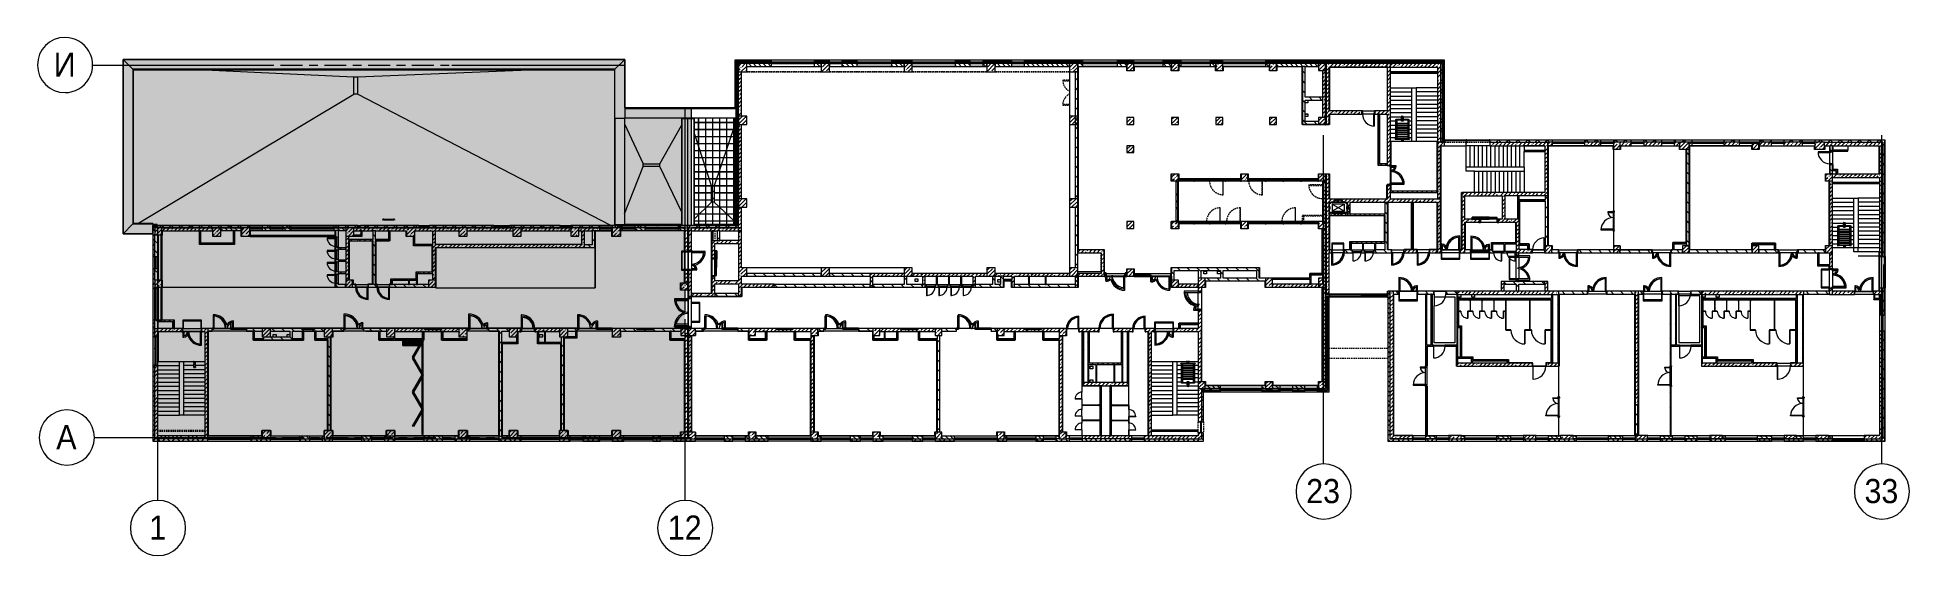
# Model space of a CAD drawing. Header units: millimetres. Extents: x 2623 to 211276, y -8553 to 29000.
# Drawn here: x 75642 to 211276, y -8553 to 29000 of the extents above; entities that cross this region are included whole.
import ezdxf

# ---------------------------------------------------------------- set-up
doc = ezdxf.new("R2010")
doc.units = ezdxf.units.MM
doc.linetypes.add('200_ШТРИХ__ш1_п0_6_', pattern=[160, 100, -60])
doc.linetypes.add('Осевая', pattern=[3175, 635, -476.25, 1587.5, -476.25])
for name, color, linetype, lineweight in [('A-DETL-2', 7, 'Continuous', 5), ('A-DETL-MBND-1', 7, '200_ШТРИХ__ш1_п0_6_', 9), ('A-DOOR-6', 7, 'Continuous', 5), ('A-GENM-1', 7, 'Continuous', 5), ('A-GLAZ-1', 7, 'Continuous', 5), ('A-GLAZ-CURT-1', 7, 'Continuous', 5), ('A-GLAZ-CWMG-1', 7, 'Continuous', 5), ('A-ROOF-1', 7, 'Continuous', 5), ('A-ROOF-PATT', 7, 'Continuous', 5), ('A-WALL', 7, 'Continuous', 9), ('A-WALL-3', 7, 'Continuous', 5), ('I-WALL-3', 7, 'Continuous', 5), ('M-EQPM-2', 7, 'Continuous', 5), ('S-COLS-2', 7, 'Continuous', 5), ('S-STRS-1', 7, 'Continuous', 5), ('Оси', 7, 'Continuous', 9), ('Оси-1', 7, 'Continuous', 20), ('Оси-2', 7, 'Осевая', 9)]:
    doc.layers.add(name, color=color, linetype=linetype, lineweight=lineweight)
for name, color, linetype, lineweight, true_color in [('A-DETL-GENF-10', 7, 'Continuous', 5, 0xe2e2e2), ('A-DETL-GENF-8', 7, 'Continuous', 5, 0xb7b7b7), ('A-DETL-GENF-9', 7, 'Continuous', 5, 0xaaaaaa), ('A-DOOR-3', 7, 'Continuous', 5, 0xaaaaaa), ('A-DOOR-4', 7, 'Continuous', 5, 0xe2e2e2), ('A-DOOR-5', 7, 'Continuous', 5, 0xb7b7b7), ('A-DOOR-FRAM-3', 7, 'Continuous', 5, 0xe2e2e2), ('A-DOOR-FRAM-4', 7, 'Continuous', 5, 0xaaaaaa), ('A-DOOR-FRAM-5', 7, 'Continuous', 5, 0xb7b7b7), ('A-FLOR-2', 7, 'Continuous', 5, 0xb7b7b7), ('A-FLOR-3', 7, 'Continuous', 5, 0xaaaaaa), ('A-GENM-2', 7, 'Continuous', 5, 0x737373), ('A-GENM-3', 7, 'Continuous', 5, 0xa1a1a1), ('A-GENM-4', 7, 'Continuous', 5, 0xe2ddcd), ('A-GLAZ-2', 7, 'Continuous', 5, 0x737373), ('A-GLAZ-CURT-2', 7, 'Continuous', 5, 0x737373), ('A-GLAZ-CWMG-2', 7, 'Continuous', 5, 0x383e42), ('A-GLAZ-CWMG-3', 7, 'Continuous', 5, 0x737373), ('A-WALL-4', 7, 'Continuous', 5, 0x737373), ('A-WALL-5', 7, 'Continuous', 9, 0x737373), ('A-WALL-6', 7, 'Continuous', 5, 0xa1a1a1), ('I-WALL-2', 7, 'Continuous', 9, 0xe7e7e7), ('I-WALL-4', 7, 'Continuous', 5, 0x737373), ('I-WALL-5', 7, 'Continuous', 5, 0x787878), ('S-COLS-1', 7, 'Continuous', 5, 0x737373), ('S-STRS-2', 7, 'Continuous', 5, 0x737373)]:
    doc.layers.add(name, color=color, linetype=linetype, lineweight=lineweight, true_color=true_color)
doc.layers.add('A-DETL-GENF-7', color=7, linetype='Continuous', lineweight=9, true_color=0xc0c0c0, transparency=0.4)
doc.styles.add('Arial_1', font='arial.ttf', dxfattribs={"width": 0.9, "height": 1750})
pattern_1 = [(45, (84266.1, 0), (-285.1231, 285.1231), []), (45, (84551.2, 0), (-285.1231, 285.1231), [504.031, -100.806, 16.764, -84.042])]
pattern_2 = [(135, (84266.1, 0), (-176.7767, -176.7767), [])]
pattern_3 = [(135, (84266.1, 0), (-353.5534, -353.5534), [])]
pattern_4 = [(45, (84266.1, 0), (-353.5534, 353.5534), []), (135, (84266.1, 0), (-353.5534, -353.5534), [])]
pattern_5 = [(45, (84266.1, 0), (-176.7767, 176.7767), [])]
pattern_6 = [(135, (1826.41, 164.685), (-14.14214, -14.14214), []), (225, (1826.41, 164.685), (14.14214, -14.14214), [])]
pattern_7 = [(45, (-296.384, 164.685), (-14.1421, 14.1421), []), (135, (-296.384, 164.685), (-14.1421, -14.1421), [])]
pattern_8 = [(135, (84266.1, 0), (-377.1708, -377.1708), [533.4, -88.9, 17.78, -88.9]), (135, (84266.1, 376.94), (-377.1708, -377.1708), []), (50, (84266.1, 0), (637.6445, -55.7866), [66.675, -733.425]), (355, (84266.1, 0), (-123.3494, 668.6992), [53.34, -586.74]), (100.451, (84319.2, -4.65), (514.299, 612.908), [56.665, -623.315]), (46.184, (84266.1, 177.8), (948.7764, -147.1497), [100.012, -1100.137]), (96.636, (84345.2, 165.5), (830.909, 865.997), [84.998, -934.973]), (351.184, (84266.1, 177.8), (830.918, 865.988), [80.01, -880.11]), (21, (84355, 133.35), (530.6506, -357.9283), [66.675, -733.425]), (326, (84355, 133.35), (216.308, 644.6585), [53.34, -586.74]), (71.451, (84399.2, 103.5), (746.9596, 286.7243), [56.665, -623.315]), (37.5, (84266.1, 0), (10.81053, 295.9426), [16.764, -562.864, 16.764, -578.866, -588.962]), (37.5, (84266.1, 0), (10.81053, 295.9426), [-1175.258, 16.764, -572.198]), (7.5, (84266.1, 0), (233.8692, 350.63175), [16.764, -322.834, 16.764, -549.529, -224.472]), (7.5, (84266.1, 0), (233.8692, 350.63175), [-905.891, 16.764, -207.708]), (327.5, (84067.84, 0), (474.5678, -20.0513), [16.764, -205.486, 16.764, -676.656, -920.115]), (327.5, (84067.84, 0), (474.5678, -20.0513), [-915.67, 16.764, -903.351]), (317.5, (83978.94, 0), (518.4522, 88.9934), [16.764, -272.161, 16.764, -443.738, -653.415]), (317.5, (83978.94, 0), (518.4522, 88.9934), [-749.427, 16.764, -636.651])]
pattern_9 = [(135, (1826.41, 174.685), (-14.14214, -14.14214), []), (225, (1826.41, 174.685), (14.14214, -14.14214), [])]
pattern_10 = [(45, (-296.384, 174.685), (-14.1421, 14.1421), []), (135, (-296.384, 174.685), (-14.1421, -14.1421), [])]
pattern_11 = [(135, (1751.41, 174.685), (-14.14214, -14.14214), []), (225, (1751.41, 174.685), (14.14214, -14.14214), [])]
pattern_12 = [(45, (-371.384, 174.685), (-14.1421, 14.1421), []), (135, (-371.384, 174.685), (-14.1421, -14.1421), [])]
pattern_13 = [(45, (84266.1, 0), (-427.6843, 427.6843), []), (45, (84551.2, 0), (-427.6843, 427.6843), [])]
pattern_14 = [(135, (1776.41, 174.685), (-14.14214, -14.14214), []), (225, (1776.41, 174.685), (14.14214, -14.14214), [])]
pattern_15 = [(45, (-346.384, 174.685), (-14.1421, 14.1421), []), (135, (-346.384, 174.685), (-14.1421, -14.1421), [])]
pattern_16 = [(135, (1576.41, 164.685), (-14.14214, -14.14214), []), (225, (1576.41, 164.685), (14.14214, -14.14214), [])]
pattern_17 = [(45, (-546.384, 164.685), (-14.1421, 14.1421), []), (135, (-546.384, 164.685), (-14.1421, -14.1421), [])]
pattern_18 = [(45, (-38240, -150), (-285.123, 285.123), []), (45, (-37954.88, -150), (-285.123, 285.123), [504.031, -100.806, 16.764, -84.042])]
pattern_19 = [(45, (-38240, -7650), (-285.123, 285.123), []), (45, (-37954.88, -7650), (-285.123, 285.123), [504.031, -100.806, 16.764, -84.042])]
pattern_20 = [(135, (1951.41, 164.685), (-14.14214, -14.14214), []), (225, (1951.41, 164.685), (14.14214, -14.14214), [])]
pattern_21 = [(45, (-171.384, 164.685), (-14.1421, 14.1421), []), (135, (-171.384, 164.685), (-14.1421, -14.1421), [])]
pattern_22 = [(45, (-38240, -10950), (-285.123, 285.123), []), (45, (-37954.88, -10950), (-285.123, 285.123), [504.031, -100.806, 16.764, -84.042])]
pattern_23 = [(45, (84266.1, 0), (-530.33, 530.33), []), (135, (84266.1, 0), (-530.33, -530.33), [])]

msp = doc.modelspace()

# ---------------------------------------------------------------- texts
at = {"layer": 'Оси', "char_height": 1750, "attachment_point": 1, "style": 'Arial_1'}
for s, insert, width in [('\\fArial|b0|i0|c204|p34|;\\W.9;И', (76819.4, 27905.2), 1948.101), ('\\fArial|b0|i0|c204|p34|;\\W.9;А', (77006.7, 905.2), 1803.797), ('23', (167563, -3003), 3030.379), ('33', (208013, -3003), 3030.379), ('\\fArial|b0|i0|c204|p34|;\\W.9;1', (83738.5, -5649.6), 1515.189), ('12', (121313, -5649.6), 3030.379)]:
    msp.add_mtext(s, dxfattribs=dict(at, insert=insert, width=width))

# ---------------------------------------------------------------- blocks, each defined once
blk = doc.blocks.new('BSC_Колонна _Прямоугольная - 600х600-23286269-3_1_1_птичка')
at = {"layer": 'S-COLS-2'}
h = blk.add_hatch(dxfattribs=at)
h.set_pattern_fill('FP_45', color=256, style=0, pattern_type=2)
h.set_pattern_definition([(45, (-29509.74, -7600), (-285.123, 285.123), []), (45, (-29224.6, -7600), (-285.123, 285.123), [504.031, -100.806, 16.764, -84.042])])
h.paths.add_polyline_path([(-300, -300), (300, -300), (300, 300), (-300, 300), (-300, 150)])
at = {"layer": 'S-COLS-1'}
for p, q in [((300, 300), (-300, 300)), ((-300, 300), (-300, -300)), ((300, -300), (300, 300)), ((-300, -300), (300, -300))]:
    blk.add_line(p, q, dxfattribs=at)
blk = doc.blocks.new('BSC_Колонна _Прямоугольная - 500х500-23286270-3_1_1_птичка')
at = {"layer": 'S-COLS-2'}
h = blk.add_hatch(dxfattribs=at)
h.set_pattern_fill('FP_46', color=256, style=0, pattern_type=2)
h.set_pattern_definition([(45, (-38790, -7650), (-285.123, 285.123), []), (45, (-38504.88, -7650), (-285.123, 285.123), [504.031, -100.806, 16.764, -84.042])])
h.paths.add_polyline_path([(-250, -250), (250, -250), (250, 250), (-250, 250), (-250, 100)])
for p, q in [((250, 250), (-250, 250)), ((-250, 250), (-250, -250)), ((250, -250), (250, 250)), ((-250, -250), (250, -250))]:
    blk.add_line(p, q, dxfattribs=at)
blk = doc.blocks.new('BSC_Колонна _Прямоугольная - 500х500-V41-3_1_1_птичка')
at = {"layer": 'S-COLS-2'}
h = blk.add_hatch(dxfattribs=at)
h.set_pattern_fill('FP_47', color=256, style=0, pattern_type=2)
h.set_pattern_definition([(45, (-43160, -7650), (-285.123, 285.123), []), (45, (-42874.88, -7650), (-285.123, 285.123), [504.031, -100.806, 16.764, -84.042])])
h.paths.add_polyline_path([(-250, -250), (250, -250), (250, 250), (-250, 250)])
for p, q in [((250, 250), (-250, 250)), ((-250, 250), (-250, -250)), ((250, -250), (250, 250)), ((-250, -250), (250, -250))]:
    blk.add_line(p, q, dxfattribs=at)
blk = doc.blocks.new('BSC_Колонна _Прямоугольная - 500х500-V42-3_1_1_птичка')
at = {"layer": 'S-COLS-2'}
h = blk.add_hatch(dxfattribs=at)
h.set_pattern_fill('FP_48', color=256, style=0, pattern_type=2)
h.set_pattern_definition([(45, (-47660, -7650), (-285.123, 285.123), []), (45, (-47374.88, -7650), (-285.123, 285.123), [504.031, -100.806, 16.764, -84.042])])
h.paths.add_polyline_path([(-113, -250), (250, -250), (250, 250), (-250, 250), (-250, -250)])
for p, q in [((250, 250), (-250, 250)), ((-250, 250), (-250, -250)), ((250, -250), (250, 250)), ((-250, -250), (250, -250))]:
    blk.add_line(p, q, dxfattribs=at)
blk = doc.blocks.new('BSC_Колонна _Прямоугольная - 500х500-V43-3_1_1_птичка')
at = {"layer": 'S-COLS-2'}
h = blk.add_hatch(dxfattribs=at)
h.set_pattern_fill('FP_49', color=256, style=0, pattern_type=2)
h.set_pattern_definition([(45, (-52160, -7650), (-285.123, 285.123), []), (45, (-51874.88, -7650), (-285.123, 285.123), [504.031, -100.806, 16.764, -84.042])])
h.paths.add_polyline_path([(-250, -250), (250, -250), (250, 250), (-250, 250)])
for p, q in [((250, 250), (-250, 250)), ((-250, 250), (-250, -250)), ((250, -250), (250, 250)), ((-250, -250), (250, -250))]:
    blk.add_line(p, q, dxfattribs=at)
blk = doc.blocks.new('BSC_Колонна _Прямоугольная - 500х500-V44-3_1_1_птичка')
at = {"layer": 'S-COLS-2'}
h = blk.add_hatch(dxfattribs=at)
h.set_pattern_fill('FP_50', color=256, style=0, pattern_type=2)
h.set_pattern_definition([(45, (-61160, -7650), (-285.1231, 285.1231), []), (45, (-60874.88, -7650), (-285.123, 285.123), [504.031, -100.806, 16.764, -84.042])])
h.paths.add_polyline_path([(-250, -250), (250, -250), (250, 250), (-250, 250)])
for p, q in [((250, 250), (-250, 250)), ((-250, 250), (-250, -250)), ((250, -250), (250, 250)), ((-250, -250), (250, -250))]:
    blk.add_line(p, q, dxfattribs=at)
blk = doc.blocks.new('BSC_Колонна _Прямоугольная - 600х600-V45-3_1_1_птичка')
at = {"layer": 'S-COLS-2'}
h = blk.add_hatch(dxfattribs=at)
h.set_pattern_fill('FP_51', color=256, style=0, pattern_type=2)
h.set_pattern_definition([(45, (-25860, -200), (-285.123, 285.123), []), (45, (-25574.88, -200), (-285.123, 285.123), [504.031, -100.806, 16.764, -84.042])])
h.paths.add_polyline_path([(-300, -300), (300, -300), (300, 300), (-300, 300)])
at = {"layer": 'S-COLS-1'}
for p, q in [((300, 300), (-300, 300)), ((-300, 300), (-300, -300)), ((300, -300), (300, 300)), ((-300, -300), (300, -300))]:
    blk.add_line(p, q, dxfattribs=at)
blk = doc.blocks.new('BSC_Колонна _Прямоугольная - 600х600-V46-3_1_1_птичка')
at = {"layer": 'S-COLS-2'}
h = blk.add_hatch(dxfattribs=at)
h.set_pattern_fill('FP_52', color=256, style=0, pattern_type=2)
h.set_pattern_definition([(45, (-29509.74, -200), (-285.123, 285.123), []), (45, (-29224.6, -200), (-285.123, 285.123), [504.031, -100.806, 16.764, -84.042])])
h.paths.add_polyline_path([(-300, -300), (300, -300), (300, 300), (-300, 300), (-300, 30)])
at = {"layer": 'S-COLS-1'}
for p, q in [((300, 300), (-300, 300)), ((-300, 300), (-300, -300)), ((300, -300), (300, 300)), ((-300, -300), (300, -300))]:
    blk.add_line(p, q, dxfattribs=at)
blk = doc.blocks.new('BSC_Колонна _Прямоугольная - 500х500-V47-3_1_1_птичка')
at = {"layer": 'S-COLS-2'}
h = blk.add_hatch(dxfattribs=at)
h.set_pattern_fill('FP_53', color=256, style=0, pattern_type=2)
h.set_pattern_definition([(45, (-38790, -150), (-285.123, 285.123), []), (45, (-38504.88, -150), (-285.123, 285.123), [504.031, -100.806, 16.764, -84.042])])
h.paths.add_polyline_path([(-250, -250), (250, -250), (250, 250), (-250, 250), (-250, 80)])
for p, q in [((250, 250), (-250, 250)), ((-250, 250), (-250, -250)), ((250, -250), (250, 250)), ((-250, -250), (250, -250))]:
    blk.add_line(p, q, dxfattribs=at)
blk = doc.blocks.new('BSC_Колонна _Прямоугольная - 500х500-V48-3_1_1_птичка')
at = {"layer": 'S-COLS-2'}
h = blk.add_hatch(dxfattribs=at)
h.set_pattern_fill('FP_54', color=256, style=0, pattern_type=2)
h.set_pattern_definition([(45, (-43160, -150), (-285.123, 285.123), []), (45, (-42874.88, -150), (-285.123, 285.123), [504.031, -100.806, 16.764, -84.042])])
h.paths.add_polyline_path([(-250, -250), (250, -250), (250, 250), (-250, 250)])
for p, q in [((250, 250), (-250, 250)), ((-250, 250), (-250, -250)), ((250, -250), (250, 250)), ((-250, -250), (250, -250))]:
    blk.add_line(p, q, dxfattribs=at)
blk = doc.blocks.new('BSC_Колонна _Прямоугольная - 500х500-V49-3_1_1_птичка')
at = {"layer": 'S-COLS-2'}
h = blk.add_hatch(dxfattribs=at)
h.set_pattern_fill('FP_55', color=256, style=0, pattern_type=2)
h.set_pattern_definition([(45, (-47660, -150), (-285.123, 285.123), []), (45, (-47374.88, -150), (-285.123, 285.123), [504.031, -100.806, 16.764, -84.042])])
h.paths.add_polyline_path([(-250, -250), (250, -250), (250, 250), (-250, 250)])
for p, q in [((250, 250), (-250, 250)), ((-250, 250), (-250, -250)), ((250, -250), (250, 250)), ((-250, -250), (250, -250))]:
    blk.add_line(p, q, dxfattribs=at)
blk = doc.blocks.new('BSC_Колонна _Прямоугольная - 500х500-V50-3_1_1_птичка')
at = {"layer": 'S-COLS-2'}
h = blk.add_hatch(dxfattribs=at)
h.set_pattern_fill('FP_56', color=256, style=0, pattern_type=2)
h.set_pattern_definition([(45, (-52160, -150), (-285.123, 285.123), []), (45, (-51874.88, -150), (-285.123, 285.123), [504.031, -100.806, 16.764, -84.042])])
h.paths.add_polyline_path([(-250, -250), (250, -250), (250, 250), (-250, 250)])
for p, q in [((250, 250), (-250, 250)), ((-250, 250), (-250, -250)), ((250, -250), (250, 250)), ((-250, -250), (250, -250))]:
    blk.add_line(p, q, dxfattribs=at)
blk = doc.blocks.new('BSC_Колонна _Прямоугольная - 500х500-V51-3_1_1_птичка')
at = {"layer": 'S-COLS-2'}
h = blk.add_hatch(dxfattribs=at)
h.set_pattern_fill('FP_57', color=256, style=0, pattern_type=2)
h.set_pattern_definition([(45, (-61160, -150), (-285.123, 285.123), []), (45, (-60874.88, -150), (-285.123, 285.123), [504.031, -100.806, 16.764, -84.042])])
h.paths.add_polyline_path([(-250, -250), (250, -250), (250, 250), (-250, 250)])
for p, q in [((250, 250), (-250, 250)), ((-250, 250), (-250, -250)), ((250, -250), (250, 250)), ((-250, -250), (250, -250))]:
    blk.add_line(p, q, dxfattribs=at)
blk = doc.blocks.new('BSC_Колонна _Прямоугольная - 500х500-V52-3_1_1_птичка')
at = {"layer": 'S-COLS-2'}
h = blk.add_hatch(dxfattribs=at)
h.set_pattern_fill('FP_58', color=256, style=0, pattern_type=2)
h.set_pattern_definition([(45, (-65660, -150), (-285.1231, 285.1231), []), (45, (-65374.88, -150), (-285.1231, 285.1231), [504.031, -100.806, 16.764, -84.042])])
h.paths.add_polyline_path([(-250, -250), (250, -250), (250, 250), (-250, 250)])
for p, q in [((250, 250), (-250, 250)), ((-250, 250), (-250, -250)), ((250, -250), (250, 250)), ((-250, -250), (250, -250))]:
    blk.add_line(p, q, dxfattribs=at)
blk = doc.blocks.new('BSC_Колонна _Прямоугольная - 500х500-V53-3_1_1_птичка')
at = {"layer": 'S-COLS-2'}
h = blk.add_hatch(dxfattribs=at)
h.set_pattern_fill('FP_59', color=256, style=0, pattern_type=2)
h.set_pattern_definition([(45, (-75730, -3800), (-285.1231, 285.1231), []), (45, (-75444.88, -3800), (-285.1231, 285.1231), [504.031, -100.806, 16.764, -84.042])])
h.paths.add_polyline_path([(-250, -250), (250, -250), (250, 250), (-250, 250), (-250, -99)])
for p, q in [((250, 250), (-250, 250)), ((-250, 250), (-250, -250)), ((250, -250), (250, 250)), ((-250, -250), (250, -250))]:
    blk.add_line(p, q, dxfattribs=at)
blk = doc.blocks.new('BSC_Колонна _Прямоугольная - 500х500-V54-3_1_1_птичка')
at = {"layer": 'S-COLS-2'}
h = blk.add_hatch(dxfattribs=at)
h.set_pattern_fill('FP_60', color=256, style=0, pattern_type=2)
h.set_pattern_definition([(45, (-80600, -3800), (-285.1231, 285.1231), []), (45, (-80314.88, -3800), (-285.1231, 285.1231), [504.031, -100.806, 16.764, -84.042])])
h.paths.add_polyline_path([(-250, -250), (250, -250), (250, 250), (-250, 250)])
for p, q in [((250, 250), (-250, 250)), ((-250, 250), (-250, -250)), ((250, -250), (250, 250)), ((-250, -250), (250, -250))]:
    blk.add_line(p, q, dxfattribs=at)
blk = doc.blocks.new('BSC_Колонна _Прямоугольная - 500х500-V55-3_1_1_птичка')
at = {"layer": 'S-COLS-2'}
h = blk.add_hatch(dxfattribs=at)
h.set_pattern_fill('FP_61', color=256, style=0, pattern_type=2)
h.set_pattern_definition([(45, (-65660, -7650), (-285.1231, 285.1231), []), (45, (-65374.88, -7650), (-285.1231, 285.1231), [504.031, -100.806, 16.764, -84.042])])
h.paths.add_polyline_path([(-250, -250), (250, -250), (250, 22), (220, 22), (220, 30), (250, 30), (250, 250), (-250, 250), (-250, 30)])
for p, q in [((220, 250), (-250, 250)), ((-250, 250), (-250, -250)), ((250, -250), (250, 22)), ((-250, -250), (250, -250))]:
    blk.add_line(p, q, dxfattribs=at)
blk = doc.blocks.new('BSC_Колонна _Прямоугольная - 600х600-23205240-3_1_1_птичка')
at = {"layer": 'S-COLS-2'}
h = blk.add_hatch(dxfattribs=at)
h.set_pattern_fill('FP_62', color=256, style=0, pattern_type=2)
h.set_pattern_definition([(45, (-66460, -12000), (-285.1231, 285.1231), []), (45, (-66174.88, -12000), (-285.1231, 285.1231), [504.031, -100.806, 16.764, -84.042])])
h.paths.add_polyline_path([(-300, -300), (300, -300), (300, 300), (-300, 300)])
for p, q in [((300, 300), (-300, 300)), ((-300, 300), (-300, -300)), ((300, -300), (300, 300)), ((-300, -300), (300, -300))]:
    blk.add_line(p, q, dxfattribs=at)
blk = doc.blocks.new('BSC_Колонна _Прямоугольная - 600х600-V56-3_1_1_птичка')
at = {"layer": 'S-COLS-2'}
h = blk.add_hatch(dxfattribs=at)
h.set_pattern_fill('FP_63', color=256, style=0, pattern_type=2)
h.set_pattern_definition([(45, (-14010, -14900), (-285.123, 285.123), []), (45, (-13724.88, -14900), (-285.123, 285.123), [504.031, -100.806, 16.764, -84.042])])
h.paths.add_polyline_path([(-22, -300), (300, -300), (300, 300), (-300, 300), (-300, -300)])
at = {"layer": 'S-COLS-1'}
for p, q in [((300, 300), (-300, 300)), ((-300, 300), (-300, -300)), ((300, -300), (300, 300)), ((-300, -300), (300, -300))]:
    blk.add_line(p, q, dxfattribs=at)
blk = doc.blocks.new('BSC_Колонна _Прямоугольная - 600х600-V57-3_1_1_птичка')
at = {"layer": 'S-COLS-2'}
h = blk.add_hatch(dxfattribs=at)
h.set_pattern_fill('FP_64', color=256, style=0, pattern_type=2)
h.set_pattern_definition([(45, (-25860, -7600), (-285.123, 285.123), []), (45, (-25574.88, -7600), (-285.123, 285.123), [504.031, -100.806, 16.764, -84.042])])
h.paths.add_polyline_path([(-300, -300), (300, -300), (300, 300), (-300, 300), (-300, 150)])
at = {"layer": 'S-COLS-1'}
for p, q in [((300, 300), (-300, 300)), ((-300, 300), (-300, -300)), ((300, -300), (300, 300)), ((-300, -300), (300, -300))]:
    blk.add_line(p, q, dxfattribs=at)
blk = doc.blocks.new('BSC_Колонна _Прямоугольная - 600х600-V58-3_1_1_птичка')
at = {"layer": 'S-COLS-2'}
h = blk.add_hatch(dxfattribs=at)
h.set_pattern_fill('FP_65', color=256, style=0, pattern_type=2)
h.set_pattern_definition([(45, (-26110, -14900), (-285.123, 285.123), []), (45, (-25824.88, -14900), (-285.123, 285.123), [504.031, -100.806, 16.764, -84.042])])
h.paths.add_polyline_path([(-300, -300), (300, -300), (300, 300), (-300, 300), (-300, -208)])
at = {"layer": 'S-COLS-1'}
for p, q in [((300, 300), (-300, 300)), ((-300, 300), (-300, -300)), ((300, -300), (300, 300)), ((-300, -300), (300, -300))]:
    blk.add_line(p, q, dxfattribs=at)
blk = doc.blocks.new('BSC_Колонна _Прямоугольная - 600х600-V59-3_1_1_птичка')
at = {"layer": 'S-COLS-2'}
h = blk.add_hatch(dxfattribs=at)
h.set_pattern_fill('FP_66', color=256, style=0, pattern_type=2)
h.set_pattern_definition([(45, (-66460, -17000), (-285.1231, 285.1231), []), (45, (-66174.88, -17000), (-285.1231, 285.1231), [504.031, -100.806, 16.764, -84.042])])
h.paths.add_polyline_path([(-300, -300), (300, -300), (300, 300), (-300, 300)])
for p, q in [((300, 300), (-300, 300)), ((-300, 300), (-300, -300)), ((300, -300), (300, 300)), ((-300, -300), (300, -300))]:
    blk.add_line(p, q, dxfattribs=at)
blk = doc.blocks.new('BSC_Колонна _Прямоугольная - 500х500-23287078-3_1_1_птичка')
at = {"layer": 'S-COLS-2'}
h = blk.add_hatch(dxfattribs=at)
h.set_pattern_fill('FP_68', color=256, style=0, pattern_type=2)
h.set_pattern_definition([(45, (-84450, -22950), (-285.1231, 285.1231), []), (45, (-84164.88, -22950), (-285.1231, 285.1231), [504.031, -100.806, 16.764, -84.042])])
h.paths.add_polyline_path([(-250, -250), (250, -250), (250, 250), (-250, 250), (-250, -160)])
for p, q in [((250, 250), (-250, 250)), ((-250, 250), (-250, -250)), ((250, -250), (250, 250)), ((-250, -250), (250, -250))]:
    blk.add_line(p, q, dxfattribs=at)
blk = doc.blocks.new('110_Дверь_СКБ_2Ст - Д-1_л_Лестничная клетка EIS60 2-32142534-3_1_1_птичка')
at = {"layer": 'A-DOOR-4'}
h = blk.add_hatch(color=256, dxfattribs=at)
h.paths.add_polyline_path([(652, 30), (712, 30), (712, 110), (662, 110), (662, 60), (652, 60)])
h.paths.add_polyline_path([(-688, 30), (-628, 30), (-628, 60), (-638, 60), (-638, 110), (-688, 110)])
for points in [[(-588, 110), (-588, 510), (-638, 510), (-638, 110)], [(612, 110), (662, 110), (662, 1010), (612, 1010), (612, 603)], [(712, -110), (712, 30), (698, 25), (698, -110)]]:
    blk.add_hatch(color=256, dxfattribs=at).paths.add_polyline_path(points)
at = {"layer": 'A-DOOR-FRAM-3'}
for points in [[(-672, 110), (-672, 118), (-742, 118), (-742, 110)], [(-672, -110), (-672, 30), (-688, 25), (-688, -110)], [(768, 110), (768, 118), (698, 118), (698, 110)], [(-672, -118), (-672, -110), (-742, -110), (-742, -118)], [(768, -118), (768, -110), (698, -110), (698, -118)]]:
    blk.add_hatch(color=256, dxfattribs=at).paths.add_polyline_path(points)
at = {"layer": 'A-DOOR-3'}
for p, q in [((-638, 510), (-638, 110)), ((-588, 510), (-638, 510)), ((-638, 110), (-588, 110)), ((-588, 110), (-588, 510)), ((662, 1010), (612, 1010)), ((612, 1010), (612, 110)), ((612, 110), (662, 110)), ((662, 110), (662, 1010))]:
    blk.add_line(p, q, dxfattribs=at)
for centre, radius, start, end in [((-638, 110), 400, 360, 90), ((662, 110), 900, 90, 180)]:
    blk.add_arc(centre, radius, start, end, dxfattribs=at)
at = {"layer": 'A-DOOR-FRAM-4'}
for p, q in [((-672, 118), (-742, 118)), ((-742, 118), (-742, 110)), ((-742, 110), (-672, 110)), ((-638, 110), (-688, 110)), ((-688, 110), (-688, 30)), ((-688, 30), (-628, 30)), ((-672, 30), (-688, 30)), ((-688, 30), (-688, -110)), ((-672, 110), (-672, 118)), ((-672, -110), (-672, 30)), ((-638, 60), (-638, 110)), ((-628, 60), (-638, 60)), ((-628, 30), (-628, 60)), ((662, 60), (652, 60)), ((652, 60), (652, 30)), ((652, 30), (712, 30)), ((662, 110), (662, 60)), ((712, 110), (662, 110)), ((768, 118), (698, 118)), ((698, 118), (698, 110)), ((698, 110), (768, 110)), ((712, 30), (698, 30)), ((698, 30), (698, -110)), ((712, 30), (712, 110)), ((712, -110), (712, 30)), ((768, 110), (768, 118)), ((-672, -110), (-742, -110)), ((-742, -110), (-742, -118)), ((-742, -118), (-672, -118)), ((-688, -110), (-672, -110)), ((-672, -118), (-672, -110)), ((698, -110), (712, -110)), ((768, -110), (698, -110)), ((698, -110), (698, -118)), ((698, -118), (768, -118)), ((768, -118), (768, -110))]:
    blk.add_line(p, q, dxfattribs=at)
blk = doc.blocks.new('110_Дверь_СКБ_1Ст_Внутренняя1 - Д-8 950x2100h_охрана-V60-3_1_1_птичка')
at = {"layer": 'A-DOOR-3'}
h = blk.add_hatch(dxfattribs=at)
h.set_pattern_fill('FP_18', color=256, style=0, pattern_type=2)
h.set_pattern_definition(pattern_6)
h.paths.add_polyline_path([(487.5, 100), (462.5, 100), (462.5, -100), (487.5, -100), (487.5, -34.8)])
at = {"layer": 'A-DOOR-4'}
h = blk.add_hatch(color=256, dxfattribs=at)
h.paths.add_polyline_path([(437.5, 100), (437.5, 60), (427.5, 60), (427.5, 20), (462.5, 20), (462.5, 100)])
h.paths.add_polyline_path([(-412.5, 100), (-437.5, 100), (-437.5, 20), (-402.5, 20), (-402.5, 60), (-412.5, 60)])
at = {"layer": 'A-DOOR-FRAM-3'}
for points in [[(-492.5, 108), (-492.5, 100), (-422.5, 100), (-422.5, 108)], [(-422.5, 20), (-437.5, 20), (-437.5, -100), (-422.5, -100), (-422.5, -34.8)], [(397.5, 950), (397.5, 100), (437.5, 100), (437.5, 950)], [(517.5, 108), (447.5, 108), (447.5, 100), (517.5, 100)], [(462.5, 20), (447.5, 20), (447.5, -100), (462.5, -100), (462.5, -34.8)], [(-492.5, -100), (-492.5, -108), (-422.5, -108), (-422.5, -100)], [(447.5, -100), (447.5, -108), (517.5, -108), (517.5, -100)]]:
    blk.add_hatch(color=256, dxfattribs=at).paths.add_polyline_path(points)
at = {"layer": 'A-DOOR-FRAM-4'}
h = blk.add_hatch(dxfattribs=at)
h.set_pattern_fill('FP_19', color=256, style=0, pattern_type=2)
h.set_pattern_definition(pattern_7)
h.paths.add_polyline_path([(-437.5, 100), (-462.5, 100), (-462.5, -100), (-437.5, -100), (-437.5, -34.8)])
at = {"layer": 'A-DOOR-3'}
for p, q in [((437.5, 950), (397.5, 950)), ((397.5, 950), (397.5, 100)), ((397.5, 100), (437.5, 100)), ((437.5, 100), (437.5, 950))]:
    blk.add_line(p, q, dxfattribs=at)
blk.add_arc((437.5, 100), 850, 90, 180, dxfattribs=at)
at = {"layer": 'A-DOOR-FRAM-4'}
for p, q in [((-422.5, 108), (-492.5, 108)), ((-492.5, 108), (-492.5, 100)), ((-492.5, 100), (-422.5, 100)), ((-437.5, 100), (-462.5, 100)), ((-462.5, 100), (-462.5, -100)), ((-412.5, 100), (-437.5, 100)), ((-437.5, 100), (-437.5, 20)), ((-437.5, -100), (-437.5, 100)), ((-422.5, 100), (-437.5, 100)), ((-437.5, 100), (-437.5, 99)), ((-437.5, 99), (-422.5, 99)), ((-437.5, 20), (-402.5, 20)), ((-422.5, 20), (-437.5, 20)), ((-437.5, 20), (-437.5, -100)), ((-422.5, 100), (-422.5, 108)), ((-422.5, 99), (-422.5, 100)), ((-422.5, -100), (-422.5, 20)), ((-412.5, 60), (-412.5, 100)), ((-402.5, 60), (-412.5, 60)), ((-402.5, 20), (-402.5, 60)), ((437.5, 60), (427.5, 60)), ((427.5, 60), (427.5, 20)), ((427.5, 20), (462.5, 20)), ((437.5, 100), (437.5, 60)), ((462.5, 100), (437.5, 100)), ((517.5, 108), (447.5, 108)), ((447.5, 108), (447.5, 100)), ((462.5, 100), (447.5, 100)), ((447.5, 100), (447.5, 99)), ((447.5, 100), (517.5, 100)), ((447.5, 99), (462.5, 99)), ((462.5, 20), (447.5, 20)), ((447.5, 20), (447.5, -100)), ((462.5, 20), (462.5, 100)), ((487.5, 100), (462.5, 100)), ((462.5, 100), (462.5, -100)), ((462.5, 99), (462.5, 100)), ((462.5, -100), (462.5, 20)), ((487.5, -100), (487.5, 100)), ((517.5, 100), (517.5, 108)), ((-422.5, -100), (-492.5, -100)), ((-492.5, -100), (-492.5, -108)), ((-492.5, -108), (-422.5, -108)), ((-462.5, -100), (-437.5, -100)), ((-437.5, -100), (-422.5, -100)), ((-422.5, -108), (-422.5, -100)), ((447.5, -100), (462.5, -100)), ((517.5, -100), (447.5, -100)), ((447.5, -100), (447.5, -108)), ((447.5, -108), (517.5, -108)), ((462.5, -100), (487.5, -100)), ((517.5, -108), (517.5, -100))]:
    blk.add_line(p, q, dxfattribs=at)
blk = doc.blocks.new('парапет1 - парапет-18629556-3_1_1_птичка')
at = {"layer": 'A-GENM-1'}
for p, q in [((-2411, 27400), (33928, 27400)), ((-2411, 14773), (-2411, 27400)), ((-268, 14773), (-2411, 14773))]:
    blk.add_line(p, q, dxfattribs=at)
at = {"layer": 'A-GENM-2'}
for p, q in [((-2409, 27398), (-1702, 26691)), ((33926, 27398), (33219, 26691)), ((33928, 27398), (33928, 23147)), ((33219, 26691), (-1702, 26691)), ((-1702, 26691), (-1666, 26655)), ((-1702, 26691), (-1702, 15482)), ((-1665, 26654), (33182, 26654)), ((-1665, 15519), (-1665, 26654)), ((33182, 26654), (33182, 23147)), ((33219, 26691), (33183, 26655)), ((33219, 23147), (33219, 26691)), ((33928, 23147), (33920, 23147)), ((-2409, 14775), (-1702, 15482)), ((-1702, 15482), (-1666, 15518)), ((-1702, 15482), (-268, 15482)), ((-268, 15519), (-1665, 15519)), ((-268, 15519), (-268, 15518)), ((-268, 15518), (-268, 15482)), ((-268, 15482), (-268, 15358))]:
    blk.add_line(p, q, dxfattribs=at)
for points in [[(-1666, 26655), (-1665, 26654), (-1665, 26654), (-1665, 26654), (-1665, 26654)], [(33183, 26655), (33182, 26654), (33182, 26654), (33182, 26654), (33182, 26654)], [(-1666, 15518), (-1665, 15519), (-1665, 15519), (-1665, 15519), (-1665, 15519)]]:
    blk.add_open_spline(points, degree=3, dxfattribs=at)
at = {"layer": 'A-GENM-3'}
blk.add_line((-268, 15358), (-268, 14775), dxfattribs=at)
blk = doc.blocks.new('120_Окно_СКБ_1Ст - 120_Окно_СКБ_1Ст 1200х2500_h_ с форточкой 3-24161067-3_1_1_птичка')
at = {"layer": 'A-GLAZ-1'}
for p, q in [((-600, -127), (-600, -57)), ((-600, -57), (-530, -57)), ((600, -57), (-600, -57)), ((-530, -127), (-600, -127)), ((-600, -127), (-550, -127)), ((-530, -127), (-550, -127)), ((-550, -127), (-550, -137)), ((-550, -137), (550, -137)), ((550, -137), (-550, -137)), ((-530, -57), (-530, -127)), ((530, -87), (-530, -87)), ((-530, -87), (-530, -127)), ((-480, -137), (-480, -87)), ((-480, -107), (480, -107)), ((480, -117), (-480, -117)), ((480, -137), (480, -87)), ((530, -127), (530, -57)), ((530, -57), (600, -57)), ((530, -127), (530, -87)), ((600, -127), (530, -127)), ((550, -127), (530, -127)), ((550, -127), (600, -127)), ((550, -137), (550, -127)), ((600, -57), (600, -127))]:
    blk.add_line(p, q, dxfattribs=at)
blk = doc.blocks.new('120_Окно_СКБ_1Ст - 120_Окно_СКБ_1Ст 900х2500_h_ с форточкой-22877787-3_1_1_птичка')
at = {"layer": 'A-GLAZ-1'}
for p, q in [((-450, -127), (-450, -57)), ((-450, -57), (-380, -57)), ((450, -57), (-450, -57)), ((-380, -127), (-450, -127)), ((-450, -127), (-400, -127)), ((-380, -127), (-400, -127)), ((-400, -127), (-400, -137)), ((-400, -137), (400, -137)), ((400, -137), (-400, -137)), ((-380, -57), (-380, -127)), ((380, -87), (-380, -87)), ((-380, -87), (-380, -127)), ((-330, -137), (-330, -87)), ((-330, -107), (330, -107)), ((330, -117), (-330, -117)), ((330, -137), (330, -87)), ((380, -127), (380, -57)), ((380, -57), (450, -57)), ((380, -127), (380, -87)), ((450, -127), (380, -127)), ((400, -127), (380, -127)), ((400, -137), (400, -127)), ((450, -57), (450, -127))]:
    blk.add_line(p, q, dxfattribs=at)
blk = doc.blocks.new('120_Окно_СКБ_1Ст - 120_Окно_СКБ_1Ст 900х2500_h_ с форточкой-22876038-3_1_1_птичка')
at = {"layer": 'A-GLAZ-1'}
for p, q in [((-450, -127), (-450, -57)), ((-450, -57), (-380, -57)), ((450, -57), (-450, -57)), ((-380, -127), (-450, -127)), ((-450, -127), (-400, -127)), ((-380, -127), (-400, -127)), ((-400, -127), (-400, -137)), ((-400, -137), (400, -137)), ((400, -137), (-400, -137)), ((-380, -57), (-380, -127)), ((380, -87), (-380, -87)), ((-380, -87), (-380, -127)), ((-330, -137), (-330, -87)), ((-330, -107), (330, -107)), ((330, -117), (-330, -117)), ((330, -137), (330, -87)), ((380, -127), (380, -57)), ((380, -57), (450, -57)), ((380, -127), (380, -87)), ((450, -127), (380, -127)), ((400, -127), (380, -127)), ((400, -127), (450, -127)), ((400, -137), (400, -127)), ((450, -57), (450, -127))]:
    blk.add_line(p, q, dxfattribs=at)
blk = doc.blocks.new('120_Окно_СКБ_2Ст - 120_Окно_СКБ_2Ст 3100х2500 _мал_ створка слева-2_-22446420-3_1_1_птичка')
at = {"layer": 'A-GLAZ-2'}
for p, q in [((-1550, -127), (-1550, -57)), ((-1550, -57), (-1480, -57)), ((1550, -57), (-1550, -57)), ((-1480, -127), (-1550, -127)), ((-1550, -127), (-1500, -127)), ((-1480, -127), (-1500, -127)), ((-1500, -127), (-1500, -137)), ((-1500, -137), (-700, -137)), ((-700, -137), (-1500, -137)), ((-1480, -57), (-1480, -127)), ((-720, -87), (-1480, -87)), ((-1480, -87), (-1480, -127)), ((-1430, -137), (-1430, -87)), ((-1430, -107), (-770, -107)), ((-770, -117), (-1430, -117)), ((-770, -137), (-770, -87)), ((-720, -127), (-720, -57)), ((-720, -57), (-650, -57)), ((-720, -127), (-720, -87)), ((-650, -127), (-720, -127)), ((-700, -127), (-720, -127)), ((-700, -127), (-670, -127)), ((-700, -137), (-700, -127)), ((-650, -127), (-670, -127)), ((-670, -127), (-670, -137)), ((-670, -137), (1500, -137)), ((1500, -137), (-670, -137)), ((-650, -57), (-650, -127)), ((1480, -87), (-650, -87)), ((-650, -87), (-650, -127)), ((-600, -137), (-600, -87)), ((-600, -107), (1430, -107)), ((1430, -117), (-600, -117)), ((1430, -137), (1430, -87)), ((1480, -127), (1480, -57)), ((1480, -57), (1550, -57)), ((1480, -127), (1480, -87)), ((1550, -127), (1480, -127)), ((1500, -127), (1480, -127)), ((1500, -127), (1550, -127)), ((1500, -137), (1500, -127)), ((1550, -57), (1550, -127))]:
    blk.add_line(p, q, dxfattribs=at)
blk = doc.blocks.new('120_Окно_СКБ_2Ст - 120_Окно_СКБ_2Ст 2100х2500 _мал створка СЛЕВА_-22446485-3_1_1_птичка')
at = {"layer": 'A-GLAZ-2'}
for p, q in [((-1050, -127), (-1050, -57)), ((-1050, -57), (-980, -57)), ((1050, -57), (-1050, -57)), ((-980, -127), (-1050, -127)), ((-1050, -127), (-1000, -127)), ((-980, -127), (-1000, -127)), ((-1000, -127), (-1000, -137)), ((-1000, -137), (-200, -137)), ((-200, -137), (-1000, -137)), ((-980, -57), (-980, -127)), ((-220, -87), (-980, -87)), ((-980, -87), (-980, -127)), ((-930, -137), (-930, -87)), ((-930, -107), (-270, -107)), ((-270, -117), (-930, -117)), ((-270, -137), (-270, -87)), ((-220, -127), (-220, -57)), ((-220, -57), (-150, -57)), ((-220, -127), (-220, -87)), ((-150, -127), (-220, -127)), ((-200, -127), (-220, -127)), ((-200, -127), (-170, -127)), ((-200, -137), (-200, -127)), ((-150, -127), (-170, -127)), ((-170, -127), (-170, -137)), ((-170, -137), (1000, -137)), ((1000, -137), (-170, -137)), ((-150, -57), (-150, -127)), ((980, -87), (-150, -87)), ((-150, -87), (-150, -127)), ((-100, -137), (-100, -87)), ((-100, -107), (930, -107)), ((930, -117), (-100, -117)), ((930, -137), (930, -87)), ((980, -127), (980, -57)), ((980, -57), (1050, -57)), ((980, -127), (980, -87)), ((1050, -127), (980, -127)), ((1000, -127), (980, -127)), ((1000, -127), (1050, -127)), ((1000, -137), (1000, -127)), ((1050, -57), (1050, -127))]:
    blk.add_line(p, q, dxfattribs=at)
blk = doc.blocks.new('120_Окно_СКБ_1Ст - 120_Окно_СКБ_1Ст 900х2500_h_-22445987-3_1_1_птичка')
at = {"layer": 'A-GLAZ-2'}
for p, q in [((-450, -127), (-450, -57)), ((-450, -57), (-380, -57)), ((450, -57), (-450, -57)), ((-380, -127), (-450, -127)), ((-450, -127), (-400, -127)), ((-380, -127), (-400, -127)), ((-400, -127), (-400, -137)), ((-400, -137), (400, -137)), ((400, -137), (-400, -137)), ((-380, -57), (-380, -127)), ((380, -87), (-380, -87)), ((-380, -87), (-380, -127)), ((-330, -137), (-330, -87)), ((-330, -107), (330, -107)), ((330, -117), (-330, -117)), ((330, -137), (330, -87)), ((380, -127), (380, -57)), ((380, -57), (450, -57)), ((380, -127), (380, -87)), ((450, -127), (380, -127)), ((400, -127), (380, -127)), ((400, -127), (450, -127)), ((400, -137), (400, -127)), ((450, -57), (450, -127))]:
    blk.add_line(p, q, dxfattribs=at)
blk = doc.blocks.new('120_Окно_СКБ_2Ст - 120_Окно_СКБ_2Ст 2100х2500 _мал створка СЛЕВА_-V61-3_1_1_птичка')
at = {"layer": 'A-GLAZ-2'}
for p, q in [((-1050, -127), (-1050, -57)), ((-1050, -57), (-980, -57)), ((1050, -57), (-1050, -57)), ((-980, -127), (-1050, -127)), ((-1050, -127), (-1000, -127)), ((-980, -127), (-1000, -127)), ((-1000, -127), (-1000, -137)), ((-1000, -137), (-200, -137)), ((-200, -137), (-1000, -137)), ((-980, -57), (-980, -127)), ((-220, -87), (-980, -87)), ((-980, -87), (-980, -127)), ((-930, -137), (-930, -87)), ((-930, -107), (-270, -107)), ((-270, -117), (-930, -117)), ((-270, -137), (-270, -87)), ((-220, -127), (-220, -57)), ((-220, -57), (-150, -57)), ((-220, -127), (-220, -87)), ((-150, -127), (-220, -127)), ((-200, -127), (-220, -127)), ((-200, -127), (-170, -127)), ((-200, -137), (-200, -127)), ((-150, -127), (-170, -127)), ((-170, -127), (-170, -137)), ((-170, -137), (1000, -137)), ((1000, -137), (-170, -137)), ((-150, -57), (-150, -127)), ((980, -87), (-150, -87)), ((-150, -87), (-150, -127)), ((-100, -137), (-100, -87)), ((-100, -107), (930, -107)), ((930, -117), (-100, -117)), ((930, -137), (930, -87)), ((980, -127), (980, -57)), ((980, -57), (1050, -57)), ((980, -127), (980, -87)), ((1050, -127), (980, -127)), ((1000, -127), (980, -127)), ((1000, -127), (1050, -127)), ((1000, -137), (1000, -127)), ((1050, -57), (1050, -127))]:
    blk.add_line(p, q, dxfattribs=at)
blk = doc.blocks.new('120_Окно_СКБ_1Ст - 120_Окно_СКБ_1Ст 900х2500_h_-20664874-3_1_1_птичка')
at = {"layer": 'A-GLAZ-2'}
for p, q in [((-450, -127), (-450, -57)), ((-450, -57), (-380, -57)), ((450, -57), (-450, -57)), ((-380, -127), (-450, -127)), ((-450, -127), (-400, -127)), ((-380, -127), (-400, -127)), ((-400, -127), (-400, -137)), ((-400, -137), (400, -137)), ((400, -137), (-400, -137)), ((-380, -57), (-380, -127)), ((380, -87), (-380, -87)), ((-380, -87), (-380, -127)), ((-330, -137), (-330, -87)), ((-330, -107), (330, -107)), ((330, -117), (-330, -117)), ((330, -137), (330, -87)), ((380, -127), (380, -57)), ((380, -57), (450, -57)), ((380, -127), (380, -87)), ((450, -127), (380, -127)), ((400, -127), (380, -127)), ((400, -127), (450, -127)), ((400, -137), (400, -127)), ((450, -57), (450, -127))]:
    blk.add_line(p, q, dxfattribs=at)
blk = doc.blocks.new('DOR_Проход в стене_Прямоугольный - 1050x1150 EI30-23344994-3_1_1_птичка')
at = {"layer": 'A-DOOR-3'}
for p, q in [((525, 100), (-525, 100)), ((525, -100), (-525, -100))]:
    blk.add_line(p, q, dxfattribs=at)
blk = doc.blocks.new('BSC_Колонна _Прямоугольная - 600х600-23205375-3_1_1_птичка')
at = {"layer": 'S-COLS-2'}
h = blk.add_hatch(dxfattribs=at)
h.set_pattern_fill('FP_73', color=256, style=0, pattern_type=2)
h.set_pattern_definition([(45, (-54460, -12000), (-285.123, 285.123), []), (45, (-54174.88, -12000), (-285.123, 285.123), [504.031, -100.806, 16.764, -84.042])])
h.paths.add_polyline_path([(-300, -300), (300, -300), (300, 300), (-300, 300)])
for p, q in [((300, 300), (-300, 300)), ((-300, 300), (-300, -300)), ((300, -300), (300, 300)), ((-300, -300), (300, -300))]:
    blk.add_line(p, q, dxfattribs=at)
blk = doc.blocks.new('BSC_Колонна _Прямоугольная - 600х600-V62-3_1_1_птичка')
at = {"layer": 'S-COLS-2'}
h = blk.add_hatch(dxfattribs=at)
h.set_pattern_fill('FP_74', color=256, style=0, pattern_type=2)
h.set_pattern_definition([(45, (-42460, -26800), (-285.123, 285.123), []), (45, (-42174.88, -26800), (-285.123, 285.123), [504.031, -100.806, 16.764, -84.042])])
h.paths.add_polyline_path([(-300, -300), (300, -300), (300, 300), (-300, 300)])
for p, q in [((300, 300), (-300, 300)), ((-300, 300), (-300, -300)), ((300, -300), (300, 300)), ((-300, -300), (300, -300))]:
    blk.add_line(p, q, dxfattribs=at)
blk = doc.blocks.new('BSC_Колонна _Прямоугольная - 500х500-V63-3_1_1_птичка')
at = {"layer": 'S-COLS-2'}
h = blk.add_hatch(dxfattribs=at)
h.set_pattern_fill('FP_76', color=256, style=0, pattern_type=2)
h.set_pattern_definition([(45, (-56660, -150), (-285.123, 285.123), []), (45, (-56374.88, -150), (-285.123, 285.123), [504.031, -100.806, 16.764, -84.042])])
h.paths.add_polyline_path([(-250, -250), (250, -250), (250, 250), (-250, 250), (-250, 80)])
for p, q in [((250, 250), (-250, 250)), ((-250, 250), (-250, -250)), ((250, -250), (250, 250)), ((-250, -250), (250, -250))]:
    blk.add_line(p, q, dxfattribs=at)
blk = doc.blocks.new('BSC_Колонна _Прямоугольная - 500х500-V64-3_1_1_птичка')
at = {"layer": 'S-COLS-2'}
h = blk.add_hatch(dxfattribs=at)
h.set_pattern_fill('FP_77', color=256, style=0, pattern_type=2)
h.set_pattern_definition([(45, (-56660, -7650), (-285.123, 285.123), []), (45, (-56374.88, -7650), (-285.123, 285.123), [504.031, -100.806, 16.764, -84.042])])
h.paths.add_polyline_path([(-250, -250), (250, -250), (250, 250), (-250, 250)])
for p, q in [((250, 250), (-250, 250)), ((-250, 250), (-250, -250)), ((250, -250), (250, 250)), ((-250, -250), (250, -250))]:
    blk.add_line(p, q, dxfattribs=at)
blk = doc.blocks.new('BSC_Колонна _Прямоугольная - 600х600-V65-3_1_1_птичка')
at = {"layer": 'S-COLS-2'}
h = blk.add_hatch(dxfattribs=at)
h.set_pattern_fill('FP_78', color=256, style=0, pattern_type=2)
h.set_pattern_definition([(45, (-33310, -7600), (-285.123, 285.123), []), (45, (-33024.88, -7600), (-285.123, 285.123), [504.031, -100.806, 16.764, -84.042])])
h.paths.add_polyline_path([(-300, -300), (300, -300), (300, 300), (-300, 300), (-300, 150)])
at = {"layer": 'S-COLS-1'}
for p, q in [((300, 300), (-300, 300)), ((-300, 300), (-300, -300)), ((300, -300), (300, 300)), ((-300, -300), (300, -300))]:
    blk.add_line(p, q, dxfattribs=at)
blk = doc.blocks.new('BSC_Колонна _Прямоугольная - 600х600-V66-3_1_1_птичка')
at = {"layer": 'S-COLS-2'}
h = blk.add_hatch(dxfattribs=at)
h.set_pattern_fill('FP_79', color=256, style=0, pattern_type=2)
h.set_pattern_definition([(45, (-33310, -200), (-285.123, 285.123), []), (45, (-33024.88, -200), (-285.123, 285.123), [504.031, -100.806, 16.764, -84.042])])
h.paths.add_polyline_path([(-212, -300), (300, -300), (300, 300), (-300, 300), (-300, -300)])
at = {"layer": 'S-COLS-1'}
for p, q in [((300, 300), (-300, 300)), ((-300, 300), (-300, -300)), ((300, -300), (300, 300)), ((-300, -300), (300, -300))]:
    blk.add_line(p, q, dxfattribs=at)
blk = doc.blocks.new('BSC_Колонна _Прямоугольная - 600х600-V67-3_1_1_птичка')
at = {"layer": 'S-COLS-2'}
h = blk.add_hatch(dxfattribs=at)
h.set_pattern_fill('FP_80', color=256, style=0, pattern_type=2)
h.set_pattern_definition([(45, (-42460, -17000), (-285.123, 285.123), []), (45, (-42174.88, -17000), (-285.123, 285.123), [504.031, -100.806, 16.764, -84.042])])
h.paths.add_polyline_path([(-300, -300), (300, -300), (300, 300), (-300, 300)])
for p, q in [((300, 300), (-300, 300)), ((-300, 300), (-300, -300)), ((300, -300), (300, 300)), ((-300, -300), (300, -300))]:
    blk.add_line(p, q, dxfattribs=at)
blk = doc.blocks.new('BSC_Колонна _Прямоугольная - 600х600-V68-3_1_1_птичка')
at = {"layer": 'S-COLS-2'}
h = blk.add_hatch(dxfattribs=at)
h.set_pattern_fill('FP_81', color=256, style=0, pattern_type=2)
h.set_pattern_definition([(45, (-42460, -23000), (-285.123, 285.123), []), (45, (-42174.88, -23000), (-285.123, 285.123), [504.031, -100.806, 16.764, -84.042])])
h.paths.add_polyline_path([(-300, -300), (300, -300), (300, 300), (-300, 300), (-300, -210)])
for p, q in [((300, 300), (-300, 300)), ((-300, 300), (-300, -300)), ((300, -300), (300, 300)), ((-300, -300), (300, -300))]:
    blk.add_line(p, q, dxfattribs=at)
blk = doc.blocks.new('BSC_Колонна _Прямоугольная - 600х600-V69-3_1_1_птичка')
at = {"layer": 'S-COLS-2'}
h = blk.add_hatch(dxfattribs=at)
h.set_pattern_fill('FP_82', color=256, style=0, pattern_type=2)
h.set_pattern_definition([(45, (-60460, -12000), (-285.1231, 285.1231), []), (45, (-60174.88, -12000), (-285.1231, 285.1231), [504.031, -100.806, 16.764, -84.042])])
h.paths.add_polyline_path([(-300, -300), (300, -300), (300, 300), (-300, 300)])
for p, q in [((300, 300), (-300, 300)), ((-300, 300), (-300, -300)), ((300, -300), (300, 300)), ((-300, -300), (300, -300))]:
    blk.add_line(p, q, dxfattribs=at)
blk = doc.blocks.new('120_Окно_СКБ_2Ст - 120_Окно_СКБ_2Ст 2100х2400 _мал створка справа_-22446225-3_1_1_птичка')
at = {"layer": 'A-GLAZ-2'}
for p, q in [((-1050, -127), (-1050, -57)), ((-1050, -57), (-980, -57)), ((1050, -57), (-1050, -57)), ((-980, -127), (-1050, -127)), ((-1050, -127), (-1000, -127)), ((-980, -127), (-1000, -127)), ((-1000, -127), (-1000, -137)), ((-1000, -137), (170, -137)), ((170, -137), (-1000, -137)), ((-980, -57), (-980, -127)), ((150, -87), (-980, -87)), ((-980, -87), (-980, -127)), ((-930, -137), (-930, -87)), ((-930, -107), (100, -107)), ((100, -117), (-930, -117)), ((100, -137), (100, -87)), ((150, -127), (150, -57)), ((150, -57), (220, -57)), ((150, -127), (150, -87)), ((220, -127), (150, -127)), ((170, -127), (150, -127)), ((170, -127), (200, -127)), ((170, -137), (170, -127)), ((220, -127), (200, -127)), ((200, -127), (200, -137)), ((200, -137), (1000, -137)), ((1000, -137), (200, -137)), ((220, -57), (220, -127)), ((980, -87), (220, -87)), ((220, -87), (220, -127)), ((270, -137), (270, -87)), ((270, -107), (930, -107)), ((930, -117), (270, -117)), ((930, -137), (930, -87)), ((980, -127), (980, -57)), ((980, -57), (1050, -57)), ((980, -127), (980, -87)), ((1050, -127), (980, -127)), ((1000, -127), (980, -127)), ((1000, -127), (1050, -127)), ((1000, -137), (1000, -127)), ((1050, -57), (1050, -127))]:
    blk.add_line(p, q, dxfattribs=at)
blk = doc.blocks.new('120_Окно_СКБ_2Ст - 120_Окно_СКБ_2Ст 3100х2500 _мал_створка слева_ 2-22446355-3_1_1_птичка')
at = {"layer": 'A-GLAZ-1'}
for p, q in [((-1550, -127), (-1550, -57)), ((-1550, -57), (-1480, -57)), ((1550, -57), (-1550, -57)), ((-1480, -127), (-1550, -127)), ((-1550, -127), (-1500, -127)), ((-1480, -127), (-1500, -127)), ((-1500, -127), (-1500, -137)), ((-1500, -137), (670, -137)), ((670, -137), (-1500, -137)), ((-1480, -57), (-1480, -127)), ((650, -87), (-1480, -87)), ((-1480, -87), (-1480, -127)), ((-1430, -137), (-1430, -87)), ((-1430, -107), (600, -107)), ((600, -117), (-1430, -117)), ((600, -137), (600, -87)), ((650, -127), (650, -57)), ((650, -57), (720, -57)), ((650, -127), (650, -87)), ((720, -127), (650, -127)), ((670, -127), (650, -127)), ((670, -127), (700, -127)), ((670, -137), (670, -127)), ((720, -127), (700, -127)), ((700, -127), (700, -137)), ((700, -137), (1500, -137)), ((1500, -137), (700, -137)), ((720, -57), (720, -127)), ((1480, -87), (720, -87)), ((720, -87), (720, -127)), ((770, -137), (770, -87)), ((770, -107), (1430, -107)), ((1430, -117), (770, -117)), ((1430, -137), (1430, -87)), ((1480, -127), (1480, -57)), ((1480, -57), (1550, -57)), ((1480, -127), (1480, -87)), ((1550, -127), (1480, -127)), ((1500, -127), (1480, -127)), ((1500, -127), (1550, -127)), ((1500, -137), (1500, -127)), ((1550, -57), (1550, -127))]:
    blk.add_line(p, q, dxfattribs=at)
blk = doc.blocks.new('120_Окно_СКБ_1Ст - 120_Окно_СКБ_1Ст 900х2500_h_-V70-3_1_1_птичка')
at = {"layer": 'A-GLAZ-1'}
for p, q in [((-450, -127), (-450, -57)), ((-450, -57), (-380, -57)), ((450, -57), (-450, -57)), ((-380, -127), (-450, -127)), ((-450, -127), (-400, -127)), ((-380, -127), (-400, -127)), ((-400, -127), (-400, -137)), ((-400, -137), (400, -137)), ((400, -137), (-400, -137)), ((-380, -57), (-380, -127)), ((380, -87), (-380, -87)), ((-380, -87), (-380, -127)), ((-330, -137), (-330, -87)), ((-330, -107), (330, -107)), ((330, -117), (-330, -117)), ((330, -137), (330, -87)), ((380, -127), (380, -57)), ((380, -57), (450, -57)), ((380, -127), (380, -87)), ((450, -127), (380, -127)), ((400, -127), (380, -127)), ((400, -127), (450, -127)), ((400, -137), (400, -127)), ((450, -57), (450, -127))]:
    blk.add_line(p, q, dxfattribs=at)
blk = doc.blocks.new('120_Окно_СКБ_2Ст - 120_Окно_СКБ_2Ст 2100х2400 _мал створка справа_-V71-3_1_1_птичка')
at = {"layer": 'A-GLAZ-1'}
for p, q in [((-1050, -127), (-1050, -57)), ((-1050, -57), (-980, -57)), ((1050, -57), (-1050, -57)), ((-980, -127), (-1050, -127)), ((-1050, -127), (-1000, -127)), ((-980, -127), (-1000, -127)), ((-1000, -127), (-1000, -137)), ((-1000, -137), (170, -137)), ((170, -137), (-1000, -137)), ((-980, -57), (-980, -127)), ((150, -87), (-980, -87)), ((-980, -87), (-980, -127)), ((-930, -137), (-930, -87)), ((-930, -107), (100, -107)), ((100, -117), (-930, -117)), ((100, -137), (100, -87)), ((150, -127), (150, -57)), ((150, -57), (220, -57)), ((150, -127), (150, -87)), ((220, -127), (150, -127)), ((170, -127), (150, -127)), ((170, -127), (198, -127)), ((170, -137), (170, -127)), ((220, -127), (200, -127)), ((200, -127), (200, -137)), ((200, -137), (1000, -137)), ((1000, -137), (200, -137)), ((220, -57), (220, -127)), ((980, -87), (220, -87)), ((220, -87), (220, -127)), ((270, -137), (270, -87)), ((270, -107), (930, -107)), ((930, -117), (270, -117)), ((930, -137), (930, -87)), ((980, -127), (980, -57)), ((980, -57), (1050, -57)), ((980, -127), (980, -87)), ((1050, -127), (980, -127)), ((1000, -127), (980, -127)), ((1000, -127), (1050, -127)), ((1000, -137), (1000, -127)), ((1050, -57), (1050, -127))]:
    blk.add_line(p, q, dxfattribs=at)
blk = doc.blocks.new('120_Окно_СКБ_2Ст - 120_Окно_СКБ_2Ст 3100х2500 _мал_створка слева_ 2-V72-3_1_1_птичка')
at = {"layer": 'A-GLAZ-1'}
for p, q in [((-1550, -127), (-1550, -57)), ((-1550, -57), (-1480, -57)), ((1550, -57), (-1550, -57)), ((-1480, -127), (-1550, -127)), ((-1550, -127), (-1500, -127)), ((-1480, -127), (-1500, -127)), ((-1500, -127), (-1500, -137)), ((-1500, -137), (670, -137)), ((670, -137), (-1500, -137)), ((-1480, -57), (-1480, -127)), ((650, -87), (-1480, -87)), ((-1480, -87), (-1480, -127)), ((-1430, -137), (-1430, -87)), ((-1430, -107), (600, -107)), ((600, -117), (-1430, -117)), ((600, -137), (600, -87)), ((650, -127), (650, -57)), ((650, -57), (720, -57)), ((650, -127), (650, -87)), ((720, -127), (650, -127)), ((670, -127), (650, -127)), ((670, -127), (700, -127)), ((670, -137), (670, -127)), ((720, -127), (700, -127)), ((700, -127), (700, -137)), ((700, -137), (1500, -137)), ((1500, -137), (700, -137)), ((720, -57), (720, -127)), ((1480, -87), (720, -87)), ((720, -87), (720, -127)), ((770, -137), (770, -87)), ((770, -107), (1430, -107)), ((1430, -117), (770, -117)), ((1430, -137), (1430, -87)), ((1480, -127), (1480, -57)), ((1480, -57), (1550, -57)), ((1480, -127), (1480, -87)), ((1550, -127), (1480, -127)), ((1500, -127), (1480, -127)), ((1500, -127), (1550, -127)), ((1500, -137), (1500, -127)), ((1550, -57), (1550, -127))]:
    blk.add_line(p, q, dxfattribs=at)
blk = doc.blocks.new('120_Окно_СКБ_2Ст - 120_Окно_СКБ_2Ст 2100х2400 _мал створка справа_-V73-3_1_1_птичка')
at = {"layer": 'A-GLAZ-1'}
for p, q in [((-1050, -127), (-1050, -57)), ((-1050, -57), (-980, -57)), ((1050, -57), (-1050, -57)), ((-980, -127), (-1050, -127)), ((-1050, -127), (-1000, -127)), ((-980, -127), (-1000, -127)), ((-1000, -127), (-1000, -137)), ((-1000, -137), (170, -137)), ((170, -137), (-1000, -137)), ((-980, -57), (-980, -127)), ((150, -87), (-980, -87)), ((-980, -87), (-980, -127)), ((-930, -137), (-930, -87)), ((-930, -107), (100, -107)), ((100, -117), (-930, -117)), ((100, -137), (100, -87)), ((150, -127), (150, -57)), ((150, -57), (220, -57)), ((150, -127), (150, -87)), ((220, -127), (150, -127)), ((170, -127), (150, -127)), ((170, -127), (200, -127)), ((170, -137), (170, -127)), ((220, -127), (200, -127)), ((200, -127), (200, -137)), ((200, -137), (1000, -137)), ((1000, -137), (200, -137)), ((220, -57), (220, -127)), ((980, -87), (220, -87)), ((220, -87), (220, -127)), ((270, -137), (270, -87)), ((270, -107), (930, -107)), ((930, -117), (270, -117)), ((930, -137), (930, -87)), ((980, -127), (980, -57)), ((980, -57), (1050, -57)), ((980, -127), (980, -87)), ((1050, -127), (980, -127)), ((1000, -127), (980, -127)), ((1000, -127), (1050, -127)), ((1000, -137), (1000, -127)), ((1050, -57), (1050, -127))]:
    blk.add_line(p, q, dxfattribs=at)
blk = doc.blocks.new('120_Окно_СКБ_1Ст - 120_Окно_СКБ_1Ст 900х2500_h_-V74-3_1_1_птичка')
at = {"layer": 'A-GLAZ-1'}
for p, q in [((-450, -127), (-450, -57)), ((-450, -57), (-380, -57)), ((450, -57), (-450, -57)), ((-380, -127), (-450, -127)), ((-450, -127), (-400, -127)), ((-380, -127), (-400, -127)), ((-400, -127), (-400, -137)), ((-400, -137), (400, -137)), ((400, -137), (-400, -137)), ((-380, -57), (-380, -127)), ((380, -87), (-380, -87)), ((-380, -87), (-380, -127)), ((-330, -137), (-330, -87)), ((-330, -107), (330, -107)), ((330, -117), (-330, -117)), ((330, -137), (330, -87)), ((380, -127), (380, -57)), ((380, -57), (450, -57)), ((380, -127), (380, -87)), ((450, -127), (380, -127)), ((400, -127), (380, -127)), ((400, -127), (450, -127)), ((400, -137), (400, -127)), ((450, -57), (450, -127))]:
    blk.add_line(p, q, dxfattribs=at)
blk = doc.blocks.new('120_Окно_СКБ_2Ст - 120_Окно_СКБ_2Ст 2100х2400 _мал створка справа_-V75-3_1_1_птичка')
at = {"layer": 'A-GLAZ-1'}
for p, q in [((-1050, -127), (-1050, -57)), ((-1050, -57), (-980, -57)), ((1050, -57), (-1050, -57)), ((-980, -127), (-1050, -127)), ((-1050, -127), (-1000, -127)), ((-980, -127), (-1000, -127)), ((-1000, -127), (-1000, -137)), ((-1000, -137), (170, -137)), ((170, -137), (-1000, -137)), ((-980, -57), (-980, -127)), ((150, -87), (-980, -87)), ((-980, -87), (-980, -127)), ((-930, -137), (-930, -87)), ((-930, -107), (100, -107)), ((100, -117), (-930, -117)), ((100, -137), (100, -87)), ((150, -127), (150, -57)), ((150, -57), (220, -57)), ((150, -127), (150, -87)), ((220, -127), (150, -127)), ((170, -127), (150, -127)), ((170, -127), (200, -127)), ((170, -137), (170, -127)), ((220, -127), (200, -127)), ((200, -127), (200, -137)), ((200, -137), (1000, -137)), ((1000, -137), (200, -137)), ((220, -57), (220, -127)), ((980, -87), (220, -87)), ((220, -87), (220, -127)), ((270, -137), (270, -87)), ((270, -107), (930, -107)), ((930, -117), (270, -117)), ((930, -137), (930, -87)), ((980, -127), (980, -57)), ((980, -57), (1050, -57)), ((980, -127), (980, -87)), ((1050, -127), (980, -127)), ((1000, -127), (980, -127)), ((1000, -127), (1050, -127)), ((1000, -137), (1000, -127)), ((1050, -57), (1050, -127))]:
    blk.add_line(p, q, dxfattribs=at)
blk = doc.blocks.new('BSC_Колонна _Прямоугольная - 500х500-V76-3_1_1_птичка')
at = {"layer": 'S-COLS-2'}
h = blk.add_hatch(dxfattribs=at)
h.set_pattern_fill('FP_83', color=256, style=0, pattern_type=2)
h.set_pattern_definition([(45, (-77000, -22950), (-285.1231, 285.1231), []), (45, (-76714.88, -22950), (-285.1231, 285.1231), [504.031, -100.806, 16.764, -84.042])])
h.paths.add_polyline_path([(-250, -250), (250, -250), (250, 250), (-250, 250)])
for p, q in [((250, 250), (-250, 250)), ((-250, 250), (-250, -250)), ((250, -250), (250, 250)), ((-250, -250), (250, -250))]:
    blk.add_line(p, q, dxfattribs=at)
blk = doc.blocks.new('BSC_Колонна _Прямоугольная - 500х500-V77-3_1_1_птичка')
at = {"layer": 'S-COLS-2'}
h = blk.add_hatch(dxfattribs=at)
h.set_pattern_fill('FP_84', color=256, style=0, pattern_type=2)
h.set_pattern_definition([(45, (-73790, -22950), (-285.1231, 285.1231), []), (45, (-73504.88, -22950), (-285.1231, 285.1231), [504.031, -100.806, 16.764, -84.042])])
h.paths.add_polyline_path([(-250, -250), (250, -250), (250, 250), (-250, 250)])
for p, q in [((250, 250), (-250, 250)), ((-250, 250), (-250, -250)), ((250, -250), (250, 250)), ((-250, -250), (250, -250))]:
    blk.add_line(p, q, dxfattribs=at)
blk = doc.blocks.new('BSC_Колонна _Прямоугольная - 500х500-V78-3_1_1_птичка')
at = {"layer": 'S-COLS-2'}
h = blk.add_hatch(dxfattribs=at)
h.set_pattern_fill('FP_85', color=256, style=0, pattern_type=2)
h.set_pattern_definition([(45, (-70560, -22950), (-285.1231, 285.1231), []), (45, (-70274.88, -22950), (-285.1231, 285.1231), [504.031, -100.806, 16.764, -84.042])])
h.paths.add_polyline_path([(-250, -250), (250, -250), (250, 250), (-250, 250)])
for p, q in [((250, 250), (-250, 250)), ((-250, 250), (-250, -250)), ((250, -250), (250, 250)), ((-250, -250), (250, -250))]:
    blk.add_line(p, q, dxfattribs=at)
blk = doc.blocks.new('BSC_Колонна _Прямоугольная - 500х500-V79-3_1_1_птичка')
at = {"layer": 'S-COLS-2'}
h = blk.add_hatch(dxfattribs=at)
h.set_pattern_fill('FP_86', color=256, style=0, pattern_type=2)
h.set_pattern_definition([(45, (-140, -14950), (-285.123, 285.123), []), (45, (145.12, -14950), (-285.123, 285.123), [504.031, -100.806, 16.764, -84.042])])
h.paths.add_polyline_path([(-250, -250), (250, -250), (250, 250), (-250, 250)])
at = {"layer": 'S-COLS-1'}
for p, q in [((250, 250), (-250, 250)), ((-250, 250), (-250, -250)), ((250, -250), (250, 250)), ((-250, -250), (250, -250))]:
    blk.add_line(p, q, dxfattribs=at)
blk = doc.blocks.new('110_Дверь_СКБ_1Ст_Внутренняя1 - Д-7_л__950x2100h_Туалет-21784696-3_1_1_птичка')
at = {"layer": 'A-DOOR-3'}
h = blk.add_hatch(dxfattribs=at)
h.set_pattern_fill('FP_87', color=256, style=0, pattern_type=2)
h.set_pattern_definition(pattern_9)
h.paths.add_polyline_path([(487, -110), (487, 110), (462, 110), (462, -110)])
at = {"layer": 'A-DOOR-4'}
h = blk.add_hatch(color=256, dxfattribs=at)
h.paths.add_polyline_path([(462, 30), (462, 110), (437, 110), (437, 70), (427, 70), (427, 30)])
h.paths.add_polyline_path([(-403, 30), (-403, 70), (-413, 70), (-413, 110), (-438, 110), (-438, 30)])
at = {"layer": 'A-DOOR-FRAM-3'}
for points in [[(-423, 110), (-423, 118), (-493, 118), (-493, 110)], [(-423, -110), (-423, 30), (-438, 30), (-438, -110)], [(397, 110), (437, 110), (437, 960), (397, 960), (397, 539)], [(517, 110), (517, 118), (447, 118), (447, 110)], [(462, -110), (462, 30), (447, 30), (447, -110)], [(-423, -118), (-423, -110), (-493, -110), (-493, -118)], [(517, -118), (517, -110), (447, -110), (447, -118)]]:
    blk.add_hatch(color=256, dxfattribs=at).paths.add_polyline_path(points)
at = {"layer": 'A-DOOR-FRAM-4'}
h = blk.add_hatch(dxfattribs=at)
h.set_pattern_fill('FP_88', color=256, style=0, pattern_type=2)
h.set_pattern_definition(pattern_10)
h.paths.add_polyline_path([(-438, -110), (-438, 110), (-463, 110), (-463, -110)])
at = {"layer": 'A-DOOR-3'}
for p, q in [((437, 960), (397, 960)), ((397, 960), (397, 110)), ((397, 110), (437, 110)), ((437, 110), (437, 960))]:
    blk.add_line(p, q, dxfattribs=at)
blk.add_arc((437, 110), 850, 90, 180, dxfattribs=at)
at = {"layer": 'A-DOOR-FRAM-4'}
for p, q in [((-423, 118), (-493, 118)), ((-493, 118), (-493, 110)), ((-493, 110), (-423, 110)), ((-438, 110), (-463, 110)), ((-463, 110), (-463, -110)), ((-413, 110), (-438, 110)), ((-438, 110), (-438, 30)), ((-438, -110), (-438, 110)), ((-423, 110), (-438, 110)), ((-438, 110), (-438, 109)), ((-438, 109), (-423, 109)), ((-438, 30), (-403, 30)), ((-423, 30), (-438, 30)), ((-438, 30), (-438, -110)), ((-423, 110), (-423, 118)), ((-423, 109), (-423, 110)), ((-423, -110), (-423, 30)), ((-413, 70), (-413, 110)), ((-403, 70), (-413, 70)), ((-403, 30), (-403, 70)), ((437, 70), (427, 70)), ((427, 70), (427, 30)), ((427, 30), (462, 30)), ((437, 110), (437, 70)), ((462, 110), (437, 110)), ((517, 118), (447, 118)), ((447, 118), (447, 110)), ((462, 110), (447, 110)), ((447, 110), (447, 109)), ((447, 110), (517, 110)), ((447, 109), (462, 109)), ((462, 30), (447, 30)), ((447, 30), (447, -110)), ((462, 30), (462, 110)), ((487, 110), (462, 110)), ((462, 110), (462, -110)), ((462, 109), (462, 110)), ((462, -110), (462, 30)), ((487, -110), (487, 110)), ((517, 110), (517, 118)), ((-423, -110), (-493, -110)), ((-493, -110), (-493, -118)), ((-493, -118), (-423, -118)), ((-463, -110), (-438, -110)), ((-438, -110), (-423, -110)), ((-423, -118), (-423, -110)), ((447, -110), (462, -110)), ((517, -110), (447, -110)), ((447, -110), (447, -118)), ((447, -118), (517, -118)), ((462, -110), (487, -110)), ((517, -118), (517, -110))]:
    blk.add_line(p, q, dxfattribs=at)
blk = doc.blocks.new('110_Дверь_СКБ_1Ст_Внутренняя1 - Д-4 1100x2100h_су мгн-V80-3_1_1_птичка')
at = {"layer": 'A-DOOR-3'}
h = blk.add_hatch(dxfattribs=at)
h.set_pattern_fill('FP_37', color=256, style=0, pattern_type=2)
h.set_pattern_definition(pattern_11)
h.paths.add_polyline_path([(562.5, -110), (562.5, 110), (537.5, 110), (537.5, -110)])
at = {"layer": 'A-DOOR-4'}
h = blk.add_hatch(color=256, dxfattribs=at)
h.paths.add_polyline_path([(537.5, 30), (537.5, 110), (512.5, 110), (512.5, 70), (502.5, 70), (502.5, 30)])
h.paths.add_polyline_path([(-477.5, 30), (-477.5, 70), (-487.5, 70), (-487.5, 110), (-512.5, 110), (-512.5, 30)])
at = {"layer": 'A-DOOR-FRAM-3'}
for points in [[(-497.5, 110), (-497.5, 118), (-567.5, 118), (-567.5, 110)], [(-497.5, -110), (-497.5, 30), (-512.5, 30), (-512.5, -110)], [(472.5, 110), (512.5, 110), (512.5, 1110), (472.5, 1110)], [(592.5, 110), (592.5, 118), (522.5, 118), (522.5, 110)], [(537.5, -110), (537.5, 30), (522.5, 30), (522.5, -110)], [(-497.5, -118), (-497.5, -110), (-567.5, -110), (-567.5, -118)], [(592.5, -118), (592.5, -110), (522.5, -110), (522.5, -118)]]:
    blk.add_hatch(color=256, dxfattribs=at).paths.add_polyline_path(points)
at = {"layer": 'A-DOOR-FRAM-4'}
h = blk.add_hatch(dxfattribs=at)
h.set_pattern_fill('FP_38', color=256, style=0, pattern_type=2)
h.set_pattern_definition(pattern_12)
h.paths.add_polyline_path([(-512.5, -110), (-512.5, 110), (-537.5, 110), (-537.5, -110)])
at = {"layer": 'A-DOOR-3'}
for p, q in [((512.5, 1110), (472.5, 1110)), ((472.5, 1110), (472.5, 110)), ((472.5, 110), (512.5, 110)), ((512.5, 110), (512.5, 1110))]:
    blk.add_line(p, q, dxfattribs=at)
blk.add_arc((512.5, 110), 1000, 90, 180, dxfattribs=at)
at = {"layer": 'A-DOOR-FRAM-4'}
for p, q in [((-497.5, 118), (-567.5, 118)), ((-567.5, 118), (-567.5, 110)), ((-567.5, 110), (-497.5, 110)), ((-512.5, 110), (-537.5, 110)), ((-537.5, 110), (-537.5, -110)), ((-487.5, 110), (-512.5, 110)), ((-512.5, 110), (-512.5, 30)), ((-512.5, -110), (-512.5, 110)), ((-497.5, 110), (-512.5, 110)), ((-512.5, 110), (-512.5, 109)), ((-512.5, 109), (-497.5, 109)), ((-512.5, 30), (-477.5, 30)), ((-497.5, 30), (-512.5, 30)), ((-512.5, 30), (-512.5, -110)), ((-497.5, 110), (-497.5, 118)), ((-497.5, 109), (-497.5, 110)), ((-497.5, -110), (-497.5, 30)), ((-487.5, 70), (-487.5, 110)), ((-477.5, 70), (-487.5, 70)), ((-477.5, 30), (-477.5, 70)), ((512.5, 70), (502.5, 70)), ((502.5, 70), (502.5, 30)), ((502.5, 30), (537.5, 30)), ((512.5, 110), (512.5, 70)), ((537.5, 110), (512.5, 110)), ((592.5, 118), (522.5, 118)), ((522.5, 118), (522.5, 110)), ((537.5, 110), (522.5, 110)), ((522.5, 110), (522.5, 109)), ((522.5, 110), (592.5, 110)), ((522.5, 109), (537.5, 109)), ((537.5, 30), (522.5, 30)), ((522.5, 30), (522.5, -110)), ((537.5, 30), (537.5, 110)), ((562.5, 110), (537.5, 110)), ((537.5, 110), (537.5, -110)), ((537.5, 109), (537.5, 110)), ((537.5, -110), (537.5, 30)), ((562.5, -110), (562.5, 110)), ((592.5, 110), (592.5, 118)), ((-497.5, -110), (-567.5, -110)), ((-567.5, -110), (-567.5, -118)), ((-567.5, -118), (-497.5, -118)), ((-537.5, -110), (-512.5, -110)), ((-512.5, -110), (-497.5, -110)), ((-497.5, -118), (-497.5, -110)), ((522.5, -110), (537.5, -110)), ((592.5, -110), (522.5, -110)), ((522.5, -110), (522.5, -118)), ((522.5, -118), (592.5, -118)), ((537.5, -110), (562.5, -110)), ((592.5, -118), (592.5, -110))]:
    blk.add_line(p, q, dxfattribs=at)
blk = doc.blocks.new('110_Дверь_СКБ_1Ст_Внутренняя1 - Д-4 1100x2100h_су мгн-V81-3_1_1_птичка')
at = {"layer": 'A-DETL-MBND-1'}
for points in [[(-448, 1100), (-488, 1100), (-488, 110), (-448, 110), (-448, 538)], [(562, 108), (562, 100), (592, 100), (592, 108)]]:
    blk.add_hatch(color=256, dxfattribs=at).paths.add_polyline_path(points)
for p, q in [((-488, 1100), (-488, 110)), ((-448, 1100), (-488, 1100)), ((-448, 110), (-448, 1100)), ((592, 108), (562, 108)), ((592, 100), (592, 108))]:
    blk.add_line(p, q, dxfattribs=at)
blk.add_arc((-488, 100), 1000, 0.57956, 90, dxfattribs=at)
blk = doc.blocks.new('110_Дверь_СКБ_1Ст_Внутренняя1 - Д-4 1100x2100h_су мгн-V82-3_1_1_птичка')
at = {"layer": 'A-DETL-MBND-1'}
blk.add_hatch(color=256, dxfattribs=at).paths.add_polyline_path([(-448, 1100), (-488, 1100), (-488, 110), (-448, 110), (-448, 538)])
for p, q in [((-488, 1100), (-488, 110)), ((-448, 1100), (-488, 1100)), ((-448, 110), (-448, 1100))]:
    blk.add_line(p, q, dxfattribs=at)
blk.add_arc((-488, 100), 1000, 0.57956, 90, dxfattribs=at)
blk = doc.blocks.new('120_Окно_СКБ_1Ст - 120_Окно_СКБ_1Ст 800х2500 EI30-23532001-3_1_1_птичка')
at = {"layer": 'A-GLAZ-1'}
for p, q in [((-400, -127), (-400, -57)), ((-400, -57), (-330, -57)), ((400, -57), (-400, -57)), ((-330, -127), (-400, -127)), ((-400, -127), (400, -127)), ((-330, -57), (-330, -127)), ((330, -87), (-330, -87)), ((330, -97), (-330, -97)), ((330, -127), (330, -57)), ((330, -57), (400, -57)), ((400, -127), (330, -127)), ((400, -57), (400, -127))]:
    blk.add_line(p, q, dxfattribs=at)
blk = doc.blocks.new('120_Окно_СКБ_2Ст - 120_Окно_СКБ_2Ст 3100х2500 _мал_створка слева_ 2-19089248-3_1_1_птичка')
at = {"layer": 'A-GLAZ-1'}
for p, q in [((-1550, -75), (-1550, -5)), ((-1550, -5), (-1480, -5)), ((1550, -5), (-1550, -5)), ((-1480, -75), (-1550, -75)), ((-1550, -75), (-1500, -75)), ((-1480, -75), (-1500, -75)), ((-1500, -75), (-1500, -85)), ((-1500, -85), (670, -85)), ((670, -85), (-1500, -85)), ((-1480, -5), (-1480, -75)), ((650, -35), (-1480, -35)), ((-1480, -35), (-1480, -75)), ((-1430, -85), (-1430, -35)), ((-1430, -55), (600, -55)), ((600, -65), (-1430, -65)), ((600, -85), (600, -35)), ((650, -75), (650, -5)), ((650, -5), (720, -5)), ((650, -75), (650, -35)), ((720, -75), (650, -75)), ((670, -75), (650, -75)), ((670, -75), (700, -75)), ((670, -85), (670, -75)), ((720, -75), (700, -75)), ((700, -75), (700, -85)), ((700, -85), (1500, -85)), ((1500, -85), (700, -85)), ((720, -5), (720, -75)), ((1480, -35), (720, -35)), ((720, -35), (720, -75)), ((770, -85), (770, -35)), ((770, -55), (1430, -55)), ((1430, -65), (770, -65)), ((1430, -85), (1430, -35)), ((1480, -75), (1480, -5)), ((1480, -5), (1550, -5)), ((1480, -75), (1480, -35)), ((1550, -75), (1480, -75)), ((1500, -75), (1480, -75)), ((1500, -75), (1550, -75)), ((1500, -85), (1500, -75)), ((1550, -5), (1550, -75))]:
    blk.add_line(p, q, dxfattribs=at)
blk = doc.blocks.new('120_Окно_СКБ_2Ст - 120_Окно_СКБ_2Ст 2100х2400 _мал створка справа_-19092174-3_1_1_птичка')
at = {"layer": 'A-GLAZ-1'}
for p, q in [((-1050, -75), (-1050, -5)), ((-1050, -5), (-980, -5)), ((1050, -5), (-1050, -5)), ((-980, -75), (-1050, -75)), ((-1050, -75), (-1000, -75)), ((-980, -75), (-1000, -75)), ((-1000, -75), (-1000, -85)), ((-1000, -85), (170, -85)), ((170, -85), (-1000, -85)), ((-980, -5), (-980, -75)), ((150, -35), (-980, -35)), ((-980, -35), (-980, -75)), ((-930, -85), (-930, -35)), ((-930, -55), (100, -55)), ((100, -65), (-930, -65)), ((100, -85), (100, -35)), ((150, -75), (150, -5)), ((150, -5), (220, -5)), ((150, -75), (150, -35)), ((220, -75), (150, -75)), ((170, -75), (150, -75)), ((170, -75), (200, -75)), ((170, -85), (170, -75)), ((220, -75), (200, -75)), ((200, -75), (200, -85)), ((200, -85), (1000, -85)), ((1000, -85), (200, -85)), ((220, -5), (220, -75)), ((980, -35), (220, -35)), ((220, -35), (220, -75)), ((270, -85), (270, -35)), ((270, -55), (930, -55)), ((930, -65), (270, -65)), ((930, -85), (930, -35)), ((980, -75), (980, -5)), ((980, -5), (1050, -5)), ((980, -75), (980, -35)), ((1050, -75), (980, -75)), ((1000, -75), (980, -75)), ((1000, -75), (1050, -75)), ((1000, -85), (1000, -75)), ((1050, -5), (1050, -75))]:
    blk.add_line(p, q, dxfattribs=at)
blk = doc.blocks.new('120_Окно_СКБ_2Ст - 120_Окно_СКБ_2Ст 2500х2500 _мал створка справа_-23206729-3_1_1_птичка')
at = {"layer": 'A-GLAZ-1'}
for p, q in [((-1250, -75), (-1250, -5)), ((-1250, -5), (-1180, -5)), ((1250, -5), (-1250, -5)), ((-1180, -75), (-1250, -75)), ((-1250, -75), (-1200, -75)), ((-1180, -75), (-1200, -75)), ((-1200, -75), (-1200, -85)), ((-1200, -85), (370, -85)), ((370, -85), (-1200, -85)), ((-1180, -5), (-1180, -75)), ((350, -35), (-1180, -35)), ((-1180, -35), (-1180, -75)), ((-1130, -85), (-1130, -35)), ((-1130, -55), (300, -55)), ((300, -65), (-1130, -65)), ((300, -85), (300, -35)), ((350, -75), (350, -5)), ((350, -5), (420, -5)), ((350, -75), (350, -35)), ((420, -75), (350, -75)), ((370, -75), (350, -75)), ((370, -75), (400, -75)), ((370, -85), (370, -75)), ((420, -75), (400, -75)), ((400, -75), (400, -85)), ((400, -85), (1200, -85)), ((1200, -85), (400, -85)), ((420, -5), (420, -75)), ((1180, -35), (420, -35)), ((420, -35), (420, -75)), ((470, -85), (470, -35)), ((470, -55), (1130, -55)), ((1130, -65), (470, -65)), ((1130, -85), (1130, -35)), ((1180, -75), (1180, -5)), ((1180, -5), (1250, -5)), ((1180, -75), (1180, -35)), ((1250, -75), (1180, -75)), ((1200, -75), (1180, -75)), ((1200, -75), (1250, -75)), ((1200, -85), (1200, -75)), ((1250, -5), (1250, -75))]:
    blk.add_line(p, q, dxfattribs=at)
blk = doc.blocks.new('120_Окно_СКБ_2Ст - 120_Окно_СКБ_2Ст 2300х2500 _мал створка справа_-22272277-3_1_1_птичка')
at = {"layer": 'A-GLAZ-2'}
for p, q in [((-1150, -127), (-1150, -57)), ((-1150, -57), (-1080, -57)), ((1150, -57), (-1150, -57)), ((-1080, -127), (-1150, -127)), ((-1150, -127), (-1100, -127)), ((-1080, -127), (-1100, -127)), ((-1100, -127), (-1100, -137)), ((-1100, -137), (270, -137)), ((270, -137), (-1100, -137)), ((-1080, -57), (-1080, -127)), ((250, -87), (-1080, -87)), ((-1080, -87), (-1080, -127)), ((-1030, -137), (-1030, -87)), ((-1030, -107), (200, -107)), ((200, -117), (-1030, -117)), ((200, -137), (200, -87)), ((250, -127), (250, -57)), ((250, -57), (320, -57)), ((250, -127), (250, -87)), ((320, -127), (250, -127)), ((270, -127), (250, -127)), ((270, -127), (300, -127)), ((270, -137), (270, -127)), ((320, -127), (300, -127)), ((300, -127), (300, -137)), ((300, -137), (1100, -137)), ((1100, -137), (300, -137)), ((320, -57), (320, -127)), ((1080, -87), (320, -87)), ((320, -87), (320, -127)), ((370, -137), (370, -87)), ((370, -107), (1030, -107)), ((1030, -117), (370, -117)), ((1030, -137), (1030, -87)), ((1080, -127), (1080, -57)), ((1080, -57), (1150, -57)), ((1080, -127), (1080, -87)), ((1150, -127), (1080, -127)), ((1100, -127), (1080, -127)), ((1100, -127), (1150, -127)), ((1100, -137), (1100, -127)), ((1150, -57), (1150, -127))]:
    blk.add_line(p, q, dxfattribs=at)
blk = doc.blocks.new('110_Дверь_СКБ_2Ст - Д-1 Лестничная клетка EIS60-24280000-3_1_1_птичка')
at = {"layer": 'A-DOOR-4'}
h = blk.add_hatch(color=256, dxfattribs=at)
h.paths.add_polyline_path([(712.5, 110), (662.5, 110), (662.5, 60), (652.5, 60), (652.5, 30), (712.5, 30), (712.5, 39.7)])
h.paths.add_polyline_path([(-687.5, 110), (-687.5, 30), (-627.5, 30), (-627.5, 60), (-637.5, 60), (-637.5, 110)])
for points in [[(-637.5, 1010), (-637.5, 110), (-587.5, 110), (-587.5, 1010)], [(612.5, 510), (612.5, 110), (662.5, 110), (662.5, 510)], [(712.5, 30), (697.5, 30), (697.5, -110), (712.5, -110)]]:
    blk.add_hatch(color=256, dxfattribs=at).paths.add_polyline_path(points)
at = {"layer": 'A-DOOR-FRAM-3'}
for points in [[(-742.5, 118), (-742.5, 110), (-672.5, 110), (-672.5, 118)], [(-672.5, 30), (-687.5, 30), (-687.5, -110), (-672.5, -110)], [(767.5, 118), (697.5, 118), (697.5, 110), (767.5, 110)], [(-672.5, -110), (-742.5, -110), (-742.5, -118), (-672.5, -118)], [(697.5, -110), (697.5, -118), (767.5, -118), (767.5, -110)]]:
    blk.add_hatch(color=256, dxfattribs=at).paths.add_polyline_path(points)
at = {"layer": 'A-DOOR-5'}
for p, q in [((-637.5, 1010), (-637.5, 110)), ((-587.5, 1010), (-637.5, 1010)), ((-637.5, 110), (-587.5, 110)), ((-587.5, 110), (-587.5, 1010)), ((662.5, 510), (612.5, 510)), ((612.5, 510), (612.5, 110)), ((612.5, 110), (662.5, 110)), ((662.5, 110), (662.5, 510))]:
    blk.add_line(p, q, dxfattribs=at)
for centre, radius, start, end in [((-637.5, 110), 900, 0, 90), ((662.5, 110), 400, 90, 180)]:
    blk.add_arc(centre, radius, start, end, dxfattribs=at)
at = {"layer": 'A-DOOR-FRAM-5'}
for p, q in [((-672.5, 118), (-742.5, 118)), ((-742.5, 118), (-742.5, 110)), ((-742.5, 110), (-672.5, 110)), ((-637.5, 110), (-687.5, 110)), ((-687.5, 110), (-687.5, 30)), ((-687.5, 30), (-627.5, 30)), ((-672.5, 30), (-687.5, 30)), ((-687.5, 30), (-687.5, -110)), ((-672.5, 110), (-672.5, 118)), ((-672.5, -110), (-672.5, 30)), ((-637.5, 60), (-637.5, 110)), ((-627.5, 60), (-637.5, 60)), ((-627.5, 30), (-627.5, 60)), ((662.5, 60), (652.5, 60)), ((652.5, 60), (652.5, 30)), ((652.5, 30), (712.5, 30)), ((662.5, 110), (662.5, 60)), ((712.5, 110), (662.5, 110)), ((767.5, 118), (697.5, 118)), ((697.5, 118), (697.5, 110)), ((697.5, 110), (767.5, 110)), ((712.5, 30), (697.5, 30)), ((697.5, 30), (697.5, -110)), ((712.5, 30), (712.5, 110)), ((712.5, -110), (712.5, 30)), ((767.5, 110), (767.5, 118)), ((-672.5, -110), (-742.5, -110)), ((-742.5, -110), (-742.5, -118)), ((-742.5, -118), (-672.5, -118)), ((-687.5, -110), (-672.5, -110)), ((-672.5, -118), (-672.5, -110)), ((697.5, -110), (712.5, -110)), ((767.5, -110), (697.5, -110)), ((697.5, -110), (697.5, -118)), ((697.5, -118), (767.5, -118)), ((767.5, -118), (767.5, -110))]:
    blk.add_line(p, q, dxfattribs=at)
blk = doc.blocks.new('DOR__перегородка__Прямоугольная - ТП-3_ Вн_ДПГ_6820х3300h-19315679-3_1_1_птичка')
at = {"layer": 'A-DOOR-5'}
for p, q in [((6445, 1474), (6820, 1474)), ((6445, 1474), (6445, 288)), ((6520, 1474), (6520, 244)), ((6595, 1474), (6595, 201)), ((6670, 1474), (6670, 158)), ((6745, 1474), (6745, 114)), ((6820, 1474), (6820, 0)), ((0, 75), (0, 0)), ((0, 75), (1664, 75)), ((0, 0), (6820, 0)), ((1814, 75), (1827, 75)), ((1977, 75), (4164, 75)), ((4314, 75), (4325, 75)), ((4475, 75), (6663, 75)), ((6445, 201), (6445, 75)), ((6520, 158), (6520, 75)), ((6595, 114), (6595, 75)), ((6813, 75), (6820, 75))]:
    blk.add_line(p, q, dxfattribs=at)
at = {"layer": 'A-DOOR-FRAM-5'}
for p, q in [((570, 707), (608, 772)), ((1783, 7), (570, 707)), ((608, 772), (1820, 72)), ((1820, 72), (1783, 7)), ((1821, 72), (3033, 772)), ((1858, 7), (1821, 72)), ((3071, 707), (1858, 7)), ((3033, 772), (3071, 707)), ((3070, 707), (3107, 772)), ((4282, 7), (3070, 707)), ((3107, 772), (4320, 72)), ((4320, 72), (4282, 7)), ((4319, 72), (5532, 772)), ((4357, 7), (4319, 72)), ((5569, 707), (4357, 7)), ((5532, 772), (5569, 707)), ((5569, 707), (5607, 772)), ((6781, 7), (5569, 707)), ((5607, 772), (6819, 72)), ((6819, 72), (6781, 7))]:
    blk.add_line(p, q, dxfattribs=at)
blk = doc.blocks.new('BSC_Колонна _Прямоугольная - 650х500-23287315-3_1_1_птичка')
at = {"layer": 'S-COLS-2'}
h = blk.add_hatch(dxfattribs=at)
h.set_pattern_fill('FP_89', color=256, style=0, pattern_type=2)
h.set_pattern_definition([(135, (11225, -75730), (-285.1231, -285.1231), []), (135, (11225, -75444.88), (-285.1231, -285.1231), [504.031, -100.806, 16.764, -84.042])])
h.paths.add_polyline_path([(325, -217), (325, 250), (-325, 250), (-325, -250), (325, -250)])
for p, q in [((325, 250), (-325, 250)), ((-325, 250), (-325, -250)), ((325, -250), (325, 250)), ((-325, -250), (325, -250))]:
    blk.add_line(p, q, dxfattribs=at)
blk = doc.blocks.new('BSC_Колонна _Прямоугольная - 500х500-V83-3_1_1_птичка')
at = {"layer": 'S-COLS-2'}
h = blk.add_hatch(dxfattribs=at)
h.set_pattern_fill('FP_90', color=256, style=0, pattern_type=2)
h.set_pattern_definition([(45, (-73790, -11150), (-285.1231, 285.1231), []), (45, (-73504.88, -11150), (-285.1231, 285.1231), [504.031, -100.806, 16.764, -84.042])])
h.paths.add_polyline_path([(-141, -250), (250, -250), (250, 250), (-250, 250), (-250, -250)])
for p, q in [((250, 250), (-250, 250)), ((-250, 250), (-250, -250)), ((250, -250), (250, 250)), ((-250, -250), (250, -250))]:
    blk.add_line(p, q, dxfattribs=at)
blk = doc.blocks.new('110_Дверь_СКБ_2Ст - Д-1 Лестничная клетка EIS60-24319353-3_1_1_птичка')
at = {"layer": 'A-DOOR-4'}
h = blk.add_hatch(color=256, dxfattribs=at)
h.paths.add_polyline_path([(662.5, 110), (662.5, 60), (652.5, 60), (652.5, 30), (712.5, 30), (712.5, 110)])
h.paths.add_polyline_path([(-637.5, 110), (-687.5, 110), (-687.5, 30), (-627.5, 30), (-631.1, 60), (-637.5, 60)])
for points in [[(-631.1, 510), (-637.5, 510), (-637.5, 110), (-587.5, 110), (-587.5, 510)], [(612.5, 1010), (612.5, 110), (662.5, 110), (662.5, 1010)], [(712.5, 30), (697.5, 30), (697.5, -110), (712.5, -110)]]:
    blk.add_hatch(color=256, dxfattribs=at).paths.add_polyline_path(points)
at = {"layer": 'A-DOOR-FRAM-3'}
for points in [[(-742.5, 118), (-742.5, 110), (-672.5, 110), (-672.5, 118)], [(-672.5, 30), (-687.5, 30), (-687.5, -110), (-672.5, -110)], [(697.5, 118), (697.5, 110), (767.5, 110), (767.5, 118)], [(-672.5, -110), (-742.5, -110), (-742.5, -118), (-672.5, -118)], [(697.5, -110), (697.5, -118), (767.5, -118), (767.5, -110)]]:
    blk.add_hatch(color=256, dxfattribs=at).paths.add_polyline_path(points)
at = {"layer": 'A-DOOR-3'}
for p, q in [((-637.5, 510), (-637.5, 110)), ((-587.5, 510), (-637.5, 510)), ((-637.5, 110), (-587.5, 110)), ((-587.5, 110), (-587.5, 510)), ((662.5, 1010), (612.5, 1010)), ((612.5, 1010), (612.5, 110)), ((612.5, 110), (662.5, 110)), ((662.5, 110), (662.5, 1010))]:
    blk.add_line(p, q, dxfattribs=at)
for centre, radius, start, end in [((-637.5, 110), 400, 360, 90), ((662.5, 110), 900, 90, 180)]:
    blk.add_arc(centre, radius, start, end, dxfattribs=at)
at = {"layer": 'A-DOOR-FRAM-4'}
for p, q in [((-672.5, 118), (-742.5, 118)), ((-742.5, 118), (-742.5, 110)), ((-742.5, 110), (-672.5, 110)), ((-637.5, 110), (-687.5, 110)), ((-687.5, 110), (-687.5, 30)), ((-687.5, 30), (-627.5, 30)), ((-672.5, 30), (-687.5, 30)), ((-687.5, 30), (-687.5, -110)), ((-672.5, 110), (-672.5, 118)), ((-672.5, -110), (-672.5, 30)), ((-637.5, 60), (-637.5, 110)), ((-627.5, 60), (-637.5, 60)), ((-627.5, 30), (-627.5, 60)), ((662.5, 60), (652.5, 60)), ((652.5, 60), (652.5, 30)), ((652.5, 30), (712.5, 30)), ((662.5, 110), (662.5, 60)), ((712.5, 110), (662.5, 110)), ((767.5, 118), (697.5, 118)), ((697.5, 118), (697.5, 110)), ((697.5, 110), (767.5, 110)), ((712.5, 30), (697.5, 30)), ((697.5, 30), (697.5, -110)), ((712.5, 30), (712.5, 110)), ((712.5, -110), (712.5, 30)), ((767.5, 110), (767.5, 118)), ((-672.5, -110), (-742.5, -110)), ((-742.5, -110), (-742.5, -118)), ((-742.5, -118), (-672.5, -118)), ((-687.5, -110), (-672.5, -110)), ((-672.5, -118), (-672.5, -110)), ((697.5, -110), (712.5, -110)), ((767.5, -110), (697.5, -110)), ((697.5, -110), (697.5, -118)), ((697.5, -118), (767.5, -118)), ((767.5, -118), (767.5, -110))]:
    blk.add_line(p, q, dxfattribs=at)
blk = doc.blocks.new('BSC_Колонна _Прямоугольная - 600х600-V84-3_1_1_птичка')
at = {"layer": 'S-COLS-2'}
h = blk.add_hatch(dxfattribs=at)
h.set_pattern_fill('FP_91', color=256, style=0, pattern_type=2)
h.set_pattern_definition([(45, (-33310, -14900), (-285.123, 285.123), []), (45, (-33024.88, -14900), (-285.123, 285.123), [504.031, -100.806, 16.764, -84.042])])
h.paths.add_polyline_path([(-300, -300), (300, -300), (300, 300), (-300, 300), (-300, -208)])
at = {"layer": 'S-COLS-1'}
for p, q in [((300, 300), (-300, 300)), ((-300, 300), (-300, -300)), ((300, -300), (300, 300)), ((-300, -300), (300, -300))]:
    blk.add_line(p, q, dxfattribs=at)
blk = doc.blocks.new('110_Дверь_СКБ_1Ст_Внутренняя1 - Д-7_п__950x2100h_Туалет EW30-32897972-3_1_1_птичка')
at = {"layer": 'A-DOOR-3'}
h = blk.add_hatch(dxfattribs=at)
h.set_pattern_fill('FP_18', color=256, style=0, pattern_type=2)
h.set_pattern_definition(pattern_6)
h.paths.add_polyline_path([(487.5, 100), (462.5, 100), (462.5, -100), (487.5, -100)])
at = {"layer": 'A-DOOR-4'}
h = blk.add_hatch(color=256, dxfattribs=at)
h.paths.add_polyline_path([(437.5, 100), (437.5, 60), (427.5, 60), (427.5, 20), (462.5, 20), (462.5, 100)])
h.paths.add_polyline_path([(-412.5, 100), (-437.5, 100), (-437.5, 20), (-402.5, 20), (-402.5, 60), (-412.5, 60)])
at = {"layer": 'A-DOOR-FRAM-3'}
for points in [[(-492.5, 108), (-492.5, 100), (-422.5, 100), (-422.5, 108)], [(-422.5, 20), (-437.5, 20), (-437.5, -100), (-422.5, -100)], [(-412.5, 950), (-412.5, 100), (-372.5, 100), (-372.5, 950)], [(517.5, 108), (447.5, 108), (447.5, 100), (517.5, 100)], [(462.5, 20), (447.5, 20), (447.5, -100), (462.5, -100)], [(-492.5, -100), (-492.5, -108), (-422.5, -108), (-422.5, -100)], [(447.5, -100), (447.5, -108), (517.5, -108), (517.5, -100)]]:
    blk.add_hatch(color=256, dxfattribs=at).paths.add_polyline_path(points)
at = {"layer": 'A-DOOR-FRAM-4'}
h = blk.add_hatch(dxfattribs=at)
h.set_pattern_fill('FP_19', color=256, style=0, pattern_type=2)
h.set_pattern_definition(pattern_7)
h.paths.add_polyline_path([(-437.5, 100), (-462.5, 100), (-462.5, -100), (-437.5, -100)])
at = {"layer": 'A-DOOR-5'}
for p, q in [((-412.5, 950), (-412.5, 100)), ((-372.5, 950), (-412.5, 950)), ((-412.5, 100), (-372.5, 100)), ((-372.5, 100), (-372.5, 950))]:
    blk.add_line(p, q, dxfattribs=at)
blk.add_arc((-412.5, 100), 850, 360, 90, dxfattribs=at)
at = {"layer": 'A-DOOR-FRAM-5'}
for p, q in [((-422.5, 108), (-492.5, 108)), ((-492.5, 108), (-492.5, 100)), ((-492.5, 100), (-422.5, 100)), ((-437.5, 100), (-462.5, 100)), ((-462.5, 100), (-462.5, -100)), ((-412.5, 100), (-437.5, 100)), ((-437.5, 100), (-437.5, 20)), ((-437.5, -100), (-437.5, 100)), ((-422.5, 100), (-437.5, 100)), ((-437.5, 100), (-437.5, 99)), ((-437.5, 99), (-422.5, 99)), ((-437.5, 20), (-402.5, 20)), ((-422.5, 20), (-437.5, 20)), ((-437.5, 20), (-437.5, -100)), ((-422.5, 100), (-422.5, 108)), ((-422.5, 99), (-422.5, 100)), ((-422.5, -100), (-422.5, 20)), ((-412.5, 60), (-412.5, 100)), ((-402.5, 60), (-412.5, 60)), ((-402.5, 20), (-402.5, 60)), ((437.5, 60), (427.5, 60)), ((427.5, 60), (427.5, 20)), ((427.5, 20), (462.5, 20)), ((437.5, 100), (437.5, 60)), ((462.5, 100), (437.5, 100)), ((517.5, 108), (447.5, 108)), ((447.5, 108), (447.5, 100)), ((462.5, 100), (447.5, 100)), ((447.5, 100), (447.5, 99)), ((447.5, 100), (517.5, 100)), ((447.5, 99), (462.5, 99)), ((462.5, 20), (447.5, 20)), ((447.5, 20), (447.5, -100)), ((462.5, 20), (462.5, 100)), ((487.5, 100), (462.5, 100)), ((462.5, 100), (462.5, -100)), ((462.5, 99), (462.5, 100)), ((462.5, -100), (462.5, 20)), ((487.5, -100), (487.5, 100)), ((517.5, 100), (517.5, 108)), ((-422.5, -100), (-492.5, -100)), ((-492.5, -100), (-492.5, -108)), ((-492.5, -108), (-422.5, -108)), ((-462.5, -100), (-437.5, -100)), ((-437.5, -100), (-422.5, -100)), ((-422.5, -108), (-422.5, -100)), ((447.5, -100), (462.5, -100)), ((517.5, -100), (447.5, -100)), ((447.5, -100), (447.5, -108)), ((447.5, -108), (517.5, -108)), ((462.5, -100), (487.5, -100)), ((517.5, -108), (517.5, -100))]:
    blk.add_line(p, q, dxfattribs=at)
blk = doc.blocks.new('110_Дверь_СКБ_1Ст_Внутренняя1 - Д-7_п__950x2100h_Туалет-32491181-3_1_1_птичка')
at = {"layer": 'A-DOOR-3'}
h = blk.add_hatch(dxfattribs=at)
h.set_pattern_fill('FP_18', color=256, style=0, pattern_type=2)
h.set_pattern_definition(pattern_6)
h.paths.add_polyline_path([(487.5, 100), (462.5, 100), (462.5, -100), (487.5, -100)])
at = {"layer": 'A-DOOR-4'}
h = blk.add_hatch(color=256, dxfattribs=at)
h.paths.add_polyline_path([(437.5, 100), (437.5, 60), (427.5, 60), (427.5, 20), (462.5, 20), (462.5, 100)])
h.paths.add_polyline_path([(-412.5, 100), (-437.5, 100), (-437.5, 20), (-402.5, 20), (-402.5, 60), (-412.5, 60)])
at = {"layer": 'A-DOOR-FRAM-3'}
for points in [[(-492.5, 108), (-492.5, 100), (-422.5, 100), (-422.5, 108)], [(-422.5, 20), (-437.5, 20), (-437.5, -100), (-422.5, -100)], [(-412.5, 950), (-412.5, 100), (-372.5, 100), (-372.5, 950)], [(517.5, 108), (447.5, 108), (447.5, 100), (517.5, 100)], [(462.5, 20), (447.5, 20), (447.5, -100), (462.5, -100)], [(-492.5, -100), (-492.5, -108), (-422.5, -108), (-422.5, -100)], [(447.5, -100), (447.5, -108), (517.5, -108), (517.5, -100)]]:
    blk.add_hatch(color=256, dxfattribs=at).paths.add_polyline_path(points)
at = {"layer": 'A-DOOR-FRAM-4'}
h = blk.add_hatch(dxfattribs=at)
h.set_pattern_fill('FP_19', color=256, style=0, pattern_type=2)
h.set_pattern_definition(pattern_7)
h.paths.add_polyline_path([(-437.5, 100), (-462.5, 100), (-462.5, -100), (-437.5, -100)])
at = {"layer": 'A-DOOR-5'}
for p, q in [((-412.5, 950), (-412.5, 100)), ((-372.5, 950), (-412.5, 950)), ((-412.5, 100), (-372.5, 100)), ((-372.5, 100), (-372.5, 950))]:
    blk.add_line(p, q, dxfattribs=at)
blk.add_arc((-412.5, 100), 850, 360, 90, dxfattribs=at)
at = {"layer": 'A-DOOR-FRAM-5'}
for p, q in [((-422.5, 108), (-492.5, 108)), ((-492.5, 108), (-492.5, 100)), ((-492.5, 100), (-422.5, 100)), ((-437.5, 100), (-462.5, 100)), ((-462.5, 100), (-462.5, -100)), ((-412.5, 100), (-437.5, 100)), ((-437.5, 100), (-437.5, 20)), ((-437.5, -100), (-437.5, 100)), ((-422.5, 100), (-437.5, 100)), ((-437.5, 100), (-437.5, 99)), ((-437.5, 99), (-422.5, 99)), ((-437.5, 20), (-402.5, 20)), ((-422.5, 20), (-437.5, 20)), ((-437.5, 20), (-437.5, -100)), ((-422.5, 100), (-422.5, 108)), ((-422.5, 99), (-422.5, 100)), ((-422.5, -100), (-422.5, 20)), ((-412.5, 60), (-412.5, 100)), ((-402.5, 60), (-412.5, 60)), ((-402.5, 20), (-402.5, 60)), ((437.5, 60), (427.5, 60)), ((427.5, 60), (427.5, 20)), ((427.5, 20), (462.5, 20)), ((437.5, 100), (437.5, 60)), ((462.5, 100), (437.5, 100)), ((517.5, 108), (447.5, 108)), ((447.5, 108), (447.5, 100)), ((462.5, 100), (447.5, 100)), ((447.5, 100), (447.5, 99)), ((447.5, 100), (517.5, 100)), ((447.5, 99), (462.5, 99)), ((462.5, 20), (447.5, 20)), ((447.5, 20), (447.5, -100)), ((462.5, 20), (462.5, 100)), ((487.5, 100), (462.5, 100)), ((462.5, 100), (462.5, -100)), ((462.5, 99), (462.5, 100)), ((462.5, -100), (462.5, 20)), ((487.5, -100), (487.5, 100)), ((517.5, 100), (517.5, 108)), ((-422.5, -100), (-492.5, -100)), ((-492.5, -100), (-492.5, -108)), ((-492.5, -108), (-422.5, -108)), ((-462.5, -100), (-437.5, -100)), ((-437.5, -100), (-422.5, -100)), ((-422.5, -108), (-422.5, -100)), ((447.5, -100), (462.5, -100)), ((517.5, -100), (447.5, -100)), ((447.5, -100), (447.5, -108)), ((447.5, -108), (517.5, -108)), ((462.5, -100), (487.5, -100)), ((517.5, -108), (517.5, -100))]:
    blk.add_line(p, q, dxfattribs=at)
blk = doc.blocks.new('BSC_Колонна _Прямоугольная - 250х900-23282983-3_1_1_птичка')
at = {"layer": 'S-COLS-2'}
h = blk.add_hatch(dxfattribs=at)
h.set_pattern_fill('FP_92', color=256, style=0, pattern_type=2)
h.set_pattern_definition([(45, (-99480, -25), (-285.1231, 285.1231), []), (45, (-99194.88, -25), (-285.1231, 285.1231), [504.031, -100.806, 16.764, -84.042])])
h.paths.add_polyline_path([(450, -125), (450, 125), (-450, 125), (-450, -125), (270, -125)])
for p, q in [((450, 125), (-450, 125)), ((-450, 125), (-450, -125)), ((450, -125), (450, 125)), ((-450, -125), (450, -125))]:
    blk.add_line(p, q, dxfattribs=at)
blk = doc.blocks.new('110_Дверь_СКБ_2Ст - Д-5_п_ Из игровой в коридор-32679362-3_1_1_птичка')
at = {"layer": 'A-DOOR-4'}
h = blk.add_hatch(color=256, dxfattribs=at)
h.paths.add_polyline_path([(652.5, 30), (712.5, 30), (712.5, 110), (662.5, 110), (662.5, 60), (652.5, 60)])
h.paths.add_polyline_path([(-687.5, 30), (-627.5, 30), (-627.5, 60), (-637.5, 60), (-637.5, 110), (-687.5, 110)])
for points in [[(-637.5, 110), (-587.5, 110), (-587.5, 510), (-637.5, 510)], [(612.5, 110), (662.5, 110), (662.5, 1010), (612.5, 1010), (612.5, 152.6)], [(712.5, -110), (712.5, 30), (697.5, 30), (697.5, -110)]]:
    blk.add_hatch(color=256, dxfattribs=at).paths.add_polyline_path(points)
at = {"layer": 'A-DOOR-FRAM-3'}
for points in [[(-672.5, 110), (-672.5, 118), (-742.5, 118), (-742.5, 110)], [(-672.5, -110), (-672.5, 30), (-687.5, 30), (-687.5, -110)], [(767.5, 110), (767.5, 118), (697.5, 118), (697.5, 110), (761.2, 110)], [(-672.5, -118), (-672.5, -110), (-742.5, -110), (-742.5, -118)], [(767.5, -118), (767.5, -110), (697.5, -110), (697.5, -118), (761.2, -118)]]:
    blk.add_hatch(color=256, dxfattribs=at).paths.add_polyline_path(points)
at = {"layer": 'A-DOOR-3'}
for p, q in [((-637.5, 510), (-637.5, 110)), ((-587.5, 510), (-637.5, 510)), ((-637.5, 110), (-587.5, 110)), ((-587.5, 110), (-587.5, 510)), ((662.5, 1010), (612.5, 1010)), ((612.5, 1010), (612.5, 110)), ((612.5, 110), (662.5, 110)), ((662.5, 110), (662.5, 1010))]:
    blk.add_line(p, q, dxfattribs=at)
for centre, radius, start, end in [((-637.5, 110), 400, 360, 90), ((662.5, 110), 900, 90, 180)]:
    blk.add_arc(centre, radius, start, end, dxfattribs=at)
at = {"layer": 'A-DOOR-FRAM-4'}
for p, q in [((-672.5, 118), (-742.5, 118)), ((-742.5, 118), (-742.5, 110)), ((-742.5, 110), (-672.5, 110)), ((-637.5, 110), (-687.5, 110)), ((-687.5, 110), (-687.5, 30)), ((-687.5, 30), (-627.5, 30)), ((-672.5, 30), (-687.5, 30)), ((-687.5, 30), (-687.5, -110)), ((-672.5, 110), (-672.5, 118)), ((-672.5, -110), (-672.5, 30)), ((-637.5, 60), (-637.5, 110)), ((-627.5, 60), (-637.5, 60)), ((-627.5, 30), (-627.5, 60)), ((662.5, 60), (652.5, 60)), ((652.5, 60), (652.5, 30)), ((652.5, 30), (712.5, 30)), ((662.5, 110), (662.5, 60)), ((712.5, 110), (662.5, 110)), ((767.5, 118), (697.5, 118)), ((697.5, 118), (697.5, 110)), ((697.5, 110), (767.5, 110)), ((712.5, 30), (697.5, 30)), ((697.5, 30), (697.5, -110)), ((712.5, 30), (712.5, 110)), ((712.5, -110), (712.5, 30)), ((767.5, 110), (767.5, 118)), ((-672.5, -110), (-742.5, -110)), ((-742.5, -110), (-742.5, -118)), ((-742.5, -118), (-672.5, -118)), ((-687.5, -110), (-672.5, -110)), ((-672.5, -118), (-672.5, -110)), ((697.5, -110), (712.5, -110)), ((767.5, -110), (697.5, -110)), ((697.5, -110), (697.5, -118)), ((697.5, -118), (767.5, -118)), ((767.5, -118), (767.5, -110))]:
    blk.add_line(p, q, dxfattribs=at)
blk = doc.blocks.new('110_Дверь_СКБ_1Ст_Внутренняя1 - Д-8 950x2100h_охрана-32352528-3_1_1_птичка')
at = {"layer": 'A-DOOR-3'}
h = blk.add_hatch(dxfattribs=at)
h.set_pattern_fill('FP_87', color=256, style=0, pattern_type=2)
h.set_pattern_definition(pattern_9)
h.paths.add_polyline_path([(487.5, 110), (462.5, 110), (462.5, -110), (487.5, -110), (487.5, -24.8)])
at = {"layer": 'A-DOOR-4'}
h = blk.add_hatch(color=256, dxfattribs=at)
h.paths.add_polyline_path([(437.5, 110), (437.5, 70), (427.5, 70), (427.5, 30), (462.5, 30), (462.5, 110)])
h.paths.add_polyline_path([(-412.5, 110), (-437.5, 110), (-437.5, 30), (-402.5, 30), (-402.5, 70), (-412.5, 70)])
at = {"layer": 'A-DOOR-FRAM-3'}
for points in [[(-492.5, 118), (-492.5, 110), (-422.5, 110), (-422.5, 118)], [(-422.5, 30), (-437.5, 30), (-437.5, -110), (-422.5, -110), (-422.5, -24.8)], [(397.5, 960), (397.5, 110), (437.5, 110), (437.5, 960), (427.1, 960)], [(517.5, 118), (447.5, 118), (447.5, 110), (517.5, 110)], [(462.5, 30), (447.5, 30), (447.5, -110), (462.5, -110), (462.5, -24.8)], [(-492.5, -110), (-492.5, -118), (-422.5, -118), (-422.5, -110)], [(517.5, -110), (447.5, -110), (447.5, -118), (517.5, -118)]]:
    blk.add_hatch(color=256, dxfattribs=at).paths.add_polyline_path(points)
at = {"layer": 'A-DOOR-FRAM-4'}
h = blk.add_hatch(dxfattribs=at)
h.set_pattern_fill('FP_88', color=256, style=0, pattern_type=2)
h.set_pattern_definition(pattern_10)
h.paths.add_polyline_path([(-437.5, 110), (-462.5, 110), (-462.5, -110), (-437.5, -110), (-437.5, -24.8)])
at = {"layer": 'A-DOOR-3'}
for p, q in [((437.5, 960), (397.5, 960)), ((397.5, 960), (397.5, 110)), ((397.5, 110), (437.5, 110)), ((437.5, 110), (437.5, 960))]:
    blk.add_line(p, q, dxfattribs=at)
blk.add_arc((437.5, 110), 850, 90, 180, dxfattribs=at)
at = {"layer": 'A-DOOR-FRAM-4'}
for p, q in [((-422.5, 118), (-492.5, 118)), ((-492.5, 118), (-492.5, 110)), ((-492.5, 110), (-422.5, 110)), ((-437.5, 110), (-462.5, 110)), ((-462.5, 110), (-462.5, -110)), ((-412.5, 110), (-437.5, 110)), ((-437.5, 110), (-437.5, 30)), ((-437.5, -110), (-437.5, 110)), ((-422.5, 110), (-437.5, 110)), ((-437.5, 110), (-437.5, 109)), ((-437.5, 109), (-422.5, 109)), ((-437.5, 30), (-402.5, 30)), ((-422.5, 30), (-437.5, 30)), ((-437.5, 30), (-437.5, -110)), ((-422.5, 110), (-422.5, 118)), ((-422.5, 109), (-422.5, 110)), ((-422.5, -110), (-422.5, 30)), ((-412.5, 70), (-412.5, 110)), ((-402.5, 70), (-412.5, 70)), ((-402.5, 30), (-402.5, 70)), ((437.5, 70), (427.5, 70)), ((427.5, 70), (427.5, 30)), ((427.5, 30), (462.5, 30)), ((437.5, 110), (437.5, 70)), ((462.5, 110), (437.5, 110)), ((517.5, 118), (447.5, 118)), ((447.5, 118), (447.5, 110)), ((462.5, 110), (447.5, 110)), ((447.5, 110), (447.5, 109)), ((447.5, 110), (517.5, 110)), ((447.5, 109), (462.5, 109)), ((462.5, 30), (447.5, 30)), ((447.5, 30), (447.5, -110)), ((462.5, 30), (462.5, 110)), ((487.5, 110), (462.5, 110)), ((462.5, 110), (462.5, -110)), ((462.5, 109), (462.5, 110)), ((462.5, -110), (462.5, 30)), ((487.5, -110), (487.5, 110)), ((517.5, 110), (517.5, 118)), ((-422.5, -110), (-492.5, -110)), ((-492.5, -110), (-492.5, -118)), ((-492.5, -118), (-422.5, -118)), ((-462.5, -110), (-437.5, -110)), ((-437.5, -110), (-422.5, -110)), ((-422.5, -118), (-422.5, -110)), ((447.5, -110), (462.5, -110)), ((517.5, -110), (447.5, -110)), ((447.5, -110), (447.5, -118)), ((447.5, -118), (517.5, -118)), ((462.5, -110), (487.5, -110)), ((517.5, -118), (517.5, -110))]:
    blk.add_line(p, q, dxfattribs=at)
blk = doc.blocks.new('110_Дверь_СКБ_1Ст_Внутренняя1 - Д-7а_л__950x2100h_Туалет-V85-3_1_1_птичка')
at = {"layer": 'A-DOOR-3'}
h = blk.add_hatch(dxfattribs=at)
h.set_pattern_fill('FP_94', color=256, style=0, pattern_type=2)
h.set_pattern_definition(pattern_14)
h.paths.add_polyline_path([(537.5, 110), (512.5, 110), (512.5, -110), (537.5, -110)])
at = {"layer": 'A-DOOR-4'}
h = blk.add_hatch(color=256, dxfattribs=at)
h.paths.add_polyline_path([(487.5, 110), (487.5, 70), (477.5, 70), (477.5, 30), (512.5, 30), (512.5, 110)])
h.paths.add_polyline_path([(-462.5, 110), (-487.5, 110), (-487.5, 30), (-452.5, 30), (-452.5, 70), (-462.5, 70)])
at = {"layer": 'A-DOOR-FRAM-3'}
for points in [[(-542.5, 118), (-542.5, 110), (-472.5, 110), (-472.5, 118)], [(-472.5, 30), (-487.5, 30), (-487.5, -110), (-472.5, -110)], [(447.5, 1060), (447.5, 110), (487.5, 110), (487.5, 1060)], [(567.5, 118), (497.5, 118), (497.5, 110), (567.5, 110)], [(512.5, 30), (497.5, 30), (497.5, -110), (512.5, -110)], [(-542.5, -110), (-542.5, -118), (-472.5, -118), (-472.5, -110)], [(567.5, -110), (497.5, -110), (497.5, -118), (567.5, -118)]]:
    blk.add_hatch(color=256, dxfattribs=at).paths.add_polyline_path(points)
at = {"layer": 'A-DOOR-FRAM-4'}
h = blk.add_hatch(dxfattribs=at)
h.set_pattern_fill('FP_95', color=256, style=0, pattern_type=2)
h.set_pattern_definition(pattern_15)
h.paths.add_polyline_path([(-487.5, 110), (-512.5, 110), (-512.5, -110), (-487.5, -110)])
at = {"layer": 'A-DOOR-3'}
for p, q in [((487.5, 1060), (447.5, 1060)), ((447.5, 1060), (447.5, 110)), ((447.5, 110), (487.5, 110)), ((487.5, 110), (487.5, 1060))]:
    blk.add_line(p, q, dxfattribs=at)
blk.add_arc((487.5, 110), 950, 90, 180, dxfattribs=at)
at = {"layer": 'A-DOOR-FRAM-4'}
for p, q in [((-472.5, 118), (-542.5, 118)), ((-542.5, 118), (-542.5, 110)), ((-542.5, 110), (-472.5, 110)), ((-487.5, 110), (-512.5, 110)), ((-512.5, 110), (-512.5, -110)), ((-462.5, 110), (-487.5, 110)), ((-487.5, 110), (-487.5, 30)), ((-487.5, -110), (-487.5, 110)), ((-472.5, 110), (-487.5, 110)), ((-487.5, 110), (-487.5, 109)), ((-487.5, 109), (-472.5, 109)), ((-487.5, 30), (-452.5, 30)), ((-472.5, 30), (-487.5, 30)), ((-487.5, 30), (-487.5, -110)), ((-472.5, 110), (-472.5, 118)), ((-472.5, 109), (-472.5, 110)), ((-472.5, -110), (-472.5, 30)), ((-462.5, 70), (-462.5, 110)), ((-452.5, 70), (-462.5, 70)), ((-452.5, 30), (-452.5, 70)), ((487.5, 70), (477.5, 70)), ((477.5, 70), (477.5, 30)), ((477.5, 30), (512.5, 30)), ((487.5, 110), (487.5, 70)), ((512.5, 110), (487.5, 110)), ((567.5, 118), (497.5, 118)), ((497.5, 118), (497.5, 110)), ((512.5, 110), (497.5, 110)), ((497.5, 110), (497.5, 109)), ((497.5, 110), (567.5, 110)), ((497.5, 109), (512.5, 109)), ((512.5, 30), (497.5, 30)), ((497.5, 30), (497.5, -110)), ((512.5, 30), (512.5, 110)), ((537.5, 110), (512.5, 110)), ((512.5, 110), (512.5, -110)), ((512.5, 109), (512.5, 110)), ((512.5, -110), (512.5, 30)), ((537.5, -110), (537.5, 110)), ((567.5, 110), (567.5, 118)), ((-472.5, -110), (-542.5, -110)), ((-542.5, -110), (-542.5, -118)), ((-542.5, -118), (-472.5, -118)), ((-512.5, -110), (-487.5, -110)), ((-487.5, -110), (-472.5, -110)), ((-472.5, -118), (-472.5, -110)), ((497.5, -110), (512.5, -110)), ((567.5, -110), (497.5, -110)), ((497.5, -110), (497.5, -118)), ((497.5, -118), (567.5, -118)), ((512.5, -110), (537.5, -110)), ((567.5, -118), (567.5, -110))]:
    blk.add_line(p, q, dxfattribs=at)
blk = doc.blocks.new('110_Дверь_СКБ_1Ст_Внутренняя1 - Д-7а_л__950x2100h_Туалет-V86-3_1_1_птичка')
at = {"layer": 'A-DOOR-3'}
h = blk.add_hatch(dxfattribs=at)
h.set_pattern_fill('FP_94', color=256, style=0, pattern_type=2)
h.set_pattern_definition(pattern_14)
h.paths.add_polyline_path([(537.5, 110), (512.5, 110), (512.5, -110), (537.5, -110)])
at = {"layer": 'A-DOOR-4'}
h = blk.add_hatch(color=256, dxfattribs=at)
h.paths.add_polyline_path([(-487.5, 110), (-487.5, 30), (-452.5, 30), (-452.5, 70), (-462.5, 70), (-462.5, 110), (-476.9, 110)])
h.paths.add_polyline_path([(512.5, 110), (487.5, 110), (487.5, 70), (477.5, 70), (477.5, 30), (512.5, 30)])
at = {"layer": 'A-DOOR-FRAM-3'}
for points in [[(-472.5, 118), (-542.5, 118), (-542.5, 110), (-472.5, 110)], [(-476.9, 30), (-487.5, 30), (-487.5, -110), (-472.5, -110), (-472.5, 30)], [(447.5, 1060), (447.5, 110), (487.5, 110), (487.5, 1060)], [(567.5, 118), (497.5, 118), (497.5, 110), (567.5, 110)], [(512.5, 30), (497.5, 30), (497.5, -110), (512.5, -110)], [(-472.5, -110), (-542.5, -110), (-542.5, -118), (-472.5, -118)], [(567.5, -110), (497.5, -110), (497.5, -118), (567.5, -118)]]:
    blk.add_hatch(color=256, dxfattribs=at).paths.add_polyline_path(points)
at = {"layer": 'A-DOOR-FRAM-4'}
h = blk.add_hatch(dxfattribs=at)
h.set_pattern_fill('FP_95', color=256, style=0, pattern_type=2)
h.set_pattern_definition(pattern_15)
h.paths.add_polyline_path([(-487.5, 110), (-512.5, 110), (-512.5, -110), (-487.5, -110)])
at = {"layer": 'A-DOOR-3'}
for p, q in [((487.5, 1060), (447.5, 1060)), ((447.5, 1060), (447.5, 110)), ((447.5, 110), (487.5, 110)), ((487.5, 110), (487.5, 1060))]:
    blk.add_line(p, q, dxfattribs=at)
blk.add_arc((487.5, 110), 950, 90, 180, dxfattribs=at)
at = {"layer": 'A-DOOR-FRAM-4'}
for p, q in [((-472.5, 118), (-542.5, 118)), ((-542.5, 118), (-542.5, 110)), ((-542.5, 110), (-472.5, 110)), ((-487.5, 110), (-512.5, 110)), ((-512.5, 110), (-512.5, -110)), ((-462.5, 110), (-487.5, 110)), ((-487.5, 110), (-487.5, 30)), ((-487.5, -110), (-487.5, 110)), ((-472.5, 110), (-487.5, 110)), ((-487.5, 110), (-487.5, 109)), ((-487.5, 109), (-472.5, 109)), ((-487.5, 30), (-452.5, 30)), ((-472.5, 30), (-487.5, 30)), ((-487.5, 30), (-487.5, -110)), ((-472.5, 110), (-472.5, 118)), ((-472.5, 109), (-472.5, 110)), ((-472.5, -110), (-472.5, 30)), ((-462.5, 70), (-462.5, 110)), ((-452.5, 70), (-462.5, 70)), ((-452.5, 30), (-452.5, 70)), ((487.5, 70), (477.5, 70)), ((477.5, 70), (477.5, 30)), ((477.5, 30), (512.5, 30)), ((487.5, 110), (487.5, 70)), ((512.5, 110), (487.5, 110)), ((567.5, 118), (497.5, 118)), ((497.5, 118), (497.5, 110)), ((512.5, 110), (497.5, 110)), ((497.5, 110), (497.5, 109)), ((497.5, 110), (567.5, 110)), ((497.5, 109), (512.5, 109)), ((512.5, 30), (497.5, 30)), ((497.5, 30), (497.5, -110)), ((512.5, 30), (512.5, 110)), ((537.5, 110), (512.5, 110)), ((512.5, 110), (512.5, -110)), ((512.5, 109), (512.5, 110)), ((512.5, -110), (512.5, 30)), ((537.5, -110), (537.5, 110)), ((567.5, 110), (567.5, 118)), ((-472.5, -110), (-542.5, -110)), ((-542.5, -110), (-542.5, -118)), ((-542.5, -118), (-472.5, -118)), ((-512.5, -110), (-487.5, -110)), ((-487.5, -110), (-472.5, -110)), ((-472.5, -118), (-472.5, -110)), ((497.5, -110), (512.5, -110)), ((567.5, -110), (497.5, -110)), ((497.5, -110), (497.5, -118)), ((497.5, -118), (567.5, -118)), ((512.5, -110), (537.5, -110)), ((567.5, -118), (567.5, -110))]:
    blk.add_line(p, q, dxfattribs=at)
blk = doc.blocks.new('110_Дверь_СКБ_2Ст - Д-2а_л_ Из коридора на лестницу-32216062-3_1_1_птичка')
at = {"layer": 'A-DOOR-4'}
h = blk.add_hatch(color=256, dxfattribs=at)
h.paths.add_polyline_path([(712, 20), (712, 100), (662, 100), (662, 50), (652, 50), (652, 20), (680, 20)])
h.paths.add_polyline_path([(-628, 20), (-628, 50), (-638, 50), (-638, 100), (-688, 100), (-688, 20)])
for points in [[(-588, 100), (-588, 500), (-638, 500), (-638, 100)], [(612, 100), (662, 100), (662, 1000), (612, 1000), (612, 721)], [(712, -100), (712, 20), (698, 20), (698, -100)]]:
    blk.add_hatch(color=256, dxfattribs=at).paths.add_polyline_path(points)
at = {"layer": 'A-DOOR-FRAM-3'}
for points in [[(-672, 100), (-672, 108), (-742, 108), (-742, 100)], [(-672, -100), (-672, 20), (-688, 20), (-688, -100)], [(768, 100), (768, 108), (698, 108), (698, 100)], [(-672, -108), (-672, -100), (-742, -100), (-742, -108)], [(768, -108), (768, -100), (698, -100), (698, -108)]]:
    blk.add_hatch(color=256, dxfattribs=at).paths.add_polyline_path(points)
at = {"layer": 'A-DOOR-3'}
for p, q in [((-638, 500), (-638, 100)), ((-588, 500), (-638, 500)), ((-638, 100), (-588, 100)), ((-588, 100), (-588, 500)), ((662, 1000), (612, 1000)), ((612, 1000), (612, 100)), ((612, 100), (662, 100)), ((662, 100), (662, 1000))]:
    blk.add_line(p, q, dxfattribs=at)
for centre, radius, start, end in [((-638, 100), 400, 360, 90), ((662, 100), 900, 90, 180)]:
    blk.add_arc(centre, radius, start, end, dxfattribs=at)
at = {"layer": 'A-DOOR-FRAM-4'}
for p, q in [((-672, 108), (-742, 108)), ((-742, 108), (-742, 100)), ((-742, 100), (-672, 100)), ((-638, 100), (-688, 100)), ((-688, 100), (-688, 20)), ((-688, 20), (-628, 20)), ((-672, 20), (-688, 20)), ((-688, 20), (-688, -100)), ((-672, 100), (-672, 108)), ((-672, -100), (-672, 20)), ((-638, 50), (-638, 100)), ((-628, 50), (-638, 50)), ((-628, 20), (-628, 50)), ((662, 50), (652, 50)), ((652, 50), (652, 20)), ((652, 20), (712, 20)), ((662, 100), (662, 50)), ((712, 100), (662, 100)), ((768, 108), (698, 108)), ((698, 108), (698, 100)), ((698, 100), (768, 100)), ((712, 20), (698, 20)), ((698, 20), (698, -100)), ((712, 20), (712, 100)), ((712, -100), (712, 20)), ((768, 100), (768, 108)), ((-672, -100), (-742, -100)), ((-742, -100), (-742, -108)), ((-742, -108), (-672, -108)), ((-688, -100), (-672, -100)), ((-672, -108), (-672, -100)), ((698, -100), (712, -100)), ((768, -100), (698, -100)), ((698, -100), (698, -108)), ((698, -108), (768, -108)), ((768, -108), (768, -100))]:
    blk.add_line(p, q, dxfattribs=at)
blk = doc.blocks.new('110_Дверь_СКБ_2Ст - Д-5_п_ Из игровой в коридор-32215844-3_1_1_птичка')
at = {"layer": 'A-DOOR-4'}
h = blk.add_hatch(color=256, dxfattribs=at)
h.paths.add_polyline_path([(-688, 40), (-688, -40), (-628, -40), (-628, -10), (-638, -10), (-638, 40)])
h.paths.add_polyline_path([(652, -40), (712, -40), (712, 40), (662, 40), (662, -10), (652, -10)])
for points in [[(-638, 40), (-588, 40), (-588, 940), (-638, 940)], [(612, 440), (612, 40), (662, 40), (662, 440)]]:
    blk.add_hatch(color=256, dxfattribs=at).paths.add_polyline_path(points)
at = {"layer": 'A-DOOR-FRAM-3'}
for points in [[(-742, 40), (-672, 40), (-672, 48), (-742, 48)], [(698, 40), (768, 40), (768, 48), (698, 48)], [(-742, -48), (-672, -48), (-672, -40), (-742, -40)], [(698, -48), (768, -48), (768, -40), (698, -40)]]:
    blk.add_hatch(color=256, dxfattribs=at).paths.add_polyline_path(points)
at = {"layer": 'A-DOOR-3'}
for p, q in [((-638, 940), (-638, 40)), ((-588, 940), (-638, 940)), ((-638, 40), (-588, 40)), ((-588, 40), (-588, 940)), ((662, 440), (612, 440)), ((612, 440), (612, 40)), ((612, 40), (662, 40)), ((662, 40), (662, 440))]:
    blk.add_line(p, q, dxfattribs=at)
for centre, radius, start, end in [((-638, 40), 900, 0, 90), ((662, 40), 400, 90, 180)]:
    blk.add_arc(centre, radius, start, end, dxfattribs=at)
at = {"layer": 'A-DOOR-FRAM-4'}
for p, q in [((-672, 48), (-742, 48)), ((-742, 48), (-742, 40)), ((-742, 40), (-672, 40)), ((-638, 40), (-688, 40)), ((-688, 40), (-688, -40)), ((-672, 40), (-672, 48)), ((-638, -10), (-638, 40)), ((662, 40), (662, -10)), ((712, 40), (662, 40)), ((768, 48), (698, 48)), ((698, 48), (698, 40)), ((698, 40), (768, 40)), ((712, -40), (712, 40)), ((768, 40), (768, 48)), ((-672, -40), (-742, -40)), ((-742, -40), (-742, -48)), ((-742, -48), (-672, -48)), ((-688, -40), (-628, -40)), ((-672, -39), (-688, -39)), ((-688, -39), (-688, -40)), ((-688, -40), (-672, -40)), ((-672, -40), (-672, -39)), ((-672, -48), (-672, -40)), ((-628, -10), (-638, -10)), ((-628, -40), (-628, -10)), ((662, -10), (652, -10)), ((652, -10), (652, -40)), ((652, -40), (712, -40)), ((712, -39), (698, -39)), ((698, -39), (698, -40)), ((698, -40), (712, -40)), ((768, -40), (698, -40)), ((698, -40), (698, -48)), ((698, -48), (768, -48)), ((712, -40), (712, -39)), ((768, -48), (768, -40))]:
    blk.add_line(p, q, dxfattribs=at)
blk = doc.blocks.new('110_Дверь_СКБ_2Ст - Д-2а_п_ Из коридора на лестницу-32215207-3_1_1_птичка')
at = {"layer": 'A-DOOR-4'}
h = blk.add_hatch(color=256, dxfattribs=at)
h.paths.add_polyline_path([(687.9, 20), (712.5, 20), (712.5, 100), (662.5, 100), (662.5, 50), (652.5, 50), (652.5, 20)])
h.paths.add_polyline_path([(-627.5, 20), (-627.5, 50), (-637.5, 50), (-637.5, 100), (-687.5, 100), (-687.5, 20)])
for points in [[(-587.5, 100), (-587.5, 1000), (-637.5, 1000), (-637.5, 100)], [(662.5, 100), (662.5, 500), (612.5, 500), (612.5, 100)], [(712.5, -100), (712.5, 20), (697.5, 20), (697.5, -100)]]:
    blk.add_hatch(color=256, dxfattribs=at).paths.add_polyline_path(points)
at = {"layer": 'A-DOOR-FRAM-3'}
for points in [[(-672.5, 100), (-672.5, 108), (-742.5, 108), (-742.5, 100)], [(-672.5, -100), (-672.5, 20), (-687.5, 20), (-687.5, -100)], [(767.5, 100), (767.5, 108), (697.5, 108), (697.5, 100)], [(-672.5, -108), (-672.5, -100), (-742.5, -100), (-742.5, -108)], [(767.5, -108), (767.5, -100), (697.5, -100), (697.5, -108)]]:
    blk.add_hatch(color=256, dxfattribs=at).paths.add_polyline_path(points)
at = {"layer": 'A-DOOR-3'}
for p, q in [((-637.5, 1000), (-637.5, 100)), ((-587.5, 1000), (-637.5, 1000)), ((-637.5, 100), (-587.5, 100)), ((-587.5, 100), (-587.5, 1000)), ((662.5, 500), (612.5, 500)), ((612.5, 500), (612.5, 100)), ((612.5, 100), (662.5, 100)), ((662.5, 100), (662.5, 500))]:
    blk.add_line(p, q, dxfattribs=at)
for centre, radius, start, end in [((-637.5, 100), 900, 0, 90), ((662.5, 100), 400, 90, 180)]:
    blk.add_arc(centre, radius, start, end, dxfattribs=at)
at = {"layer": 'A-DOOR-FRAM-4'}
for p, q in [((-672.5, 108), (-742.5, 108)), ((-742.5, 108), (-742.5, 100)), ((-742.5, 100), (-672.5, 100)), ((-637.5, 100), (-687.5, 100)), ((-687.5, 100), (-687.5, 20)), ((-687.5, 20), (-627.5, 20)), ((-672.5, 20), (-687.5, 20)), ((-687.5, 20), (-687.5, -100)), ((-672.5, 100), (-672.5, 108)), ((-672.5, -100), (-672.5, 20)), ((-637.5, 50), (-637.5, 100)), ((-627.5, 50), (-637.5, 50)), ((-627.5, 20), (-627.5, 50)), ((662.5, 50), (652.5, 50)), ((652.5, 50), (652.5, 20)), ((652.5, 20), (712.5, 20)), ((662.5, 100), (662.5, 50)), ((712.5, 100), (662.5, 100)), ((767.5, 108), (697.5, 108)), ((697.5, 108), (697.5, 100)), ((697.5, 100), (767.5, 100)), ((712.5, 20), (697.5, 20)), ((697.5, 20), (697.5, -100)), ((712.5, 20), (712.5, 100)), ((712.5, -100), (712.5, 20)), ((767.5, 100), (767.5, 108)), ((-672.5, -100), (-742.5, -100)), ((-742.5, -100), (-742.5, -108)), ((-742.5, -108), (-672.5, -108)), ((-687.5, -100), (-672.5, -100)), ((-672.5, -108), (-672.5, -100)), ((697.5, -100), (712.5, -100)), ((767.5, -100), (697.5, -100)), ((697.5, -100), (697.5, -108)), ((697.5, -108), (767.5, -108)), ((767.5, -108), (767.5, -100))]:
    blk.add_line(p, q, dxfattribs=at)
blk = doc.blocks.new('BSC_Колонна _Прямоугольная - 250х900-V87-3_1_1_птичка')
at = {"layer": 'S-COLS-2'}
h = blk.add_hatch(dxfattribs=at)
h.set_pattern_fill('FP_96', color=256, style=0, pattern_type=2)
h.set_pattern_definition([(45, (-94080, -25), (-285.1231, 285.1231), []), (45, (-93794.88, -25), (-285.1231, 285.1231), [504.031, -100.806, 16.764, -84.042])])
h.paths.add_polyline_path([(450, -125), (450, 125), (-450, 125), (-450, -125), (77, -125)])
for p, q in [((450, 125), (-450, 125)), ((-450, 125), (-450, -125)), ((450, -125), (450, 125)), ((-450, -125), (450, -125))]:
    blk.add_line(p, q, dxfattribs=at)
blk = doc.blocks.new('BSC_Колонна _Прямоугольная - 250х900-V88-3_1_1_птичка')
at = {"layer": 'S-COLS-2'}
h = blk.add_hatch(dxfattribs=at)
h.set_pattern_fill('FP_97', color=256, style=0, pattern_type=2)
h.set_pattern_definition([(45, (-102180, -25), (-285.1231, 285.1231), []), (45, (-101894.88, -25), (-285.1231, 285.1231), [504.031, -100.806, 16.764, -84.042])])
h.paths.add_polyline_path([(450, -125), (450, 125), (-450, 125), (-450, -125), (367, -125)])
for p, q in [((450, 125), (-450, 125)), ((-450, 125), (-450, -125)), ((450, -125), (450, 125)), ((-450, -125), (450, -125))]:
    blk.add_line(p, q, dxfattribs=at)
blk = doc.blocks.new('120_Окно_СКБ_1Ст - 120_Окно_СКБ_1Ст 900х2500_h_ с форточкой-V89-3_1_1_птичка')
at = {"layer": 'A-GLAZ-1'}
for p, q in [((-450, -127), (-450, -57)), ((-450, -57), (-380, -57)), ((450, -57), (-450, -57)), ((-380, -127), (-450, -127)), ((-450, -127), (-400, -127)), ((-380, -127), (-400, -127)), ((-400, -127), (-400, -137)), ((-400, -137), (400, -137)), ((400, -137), (-400, -137)), ((-380, -57), (-380, -127)), ((380, -87), (-380, -87)), ((-380, -87), (-380, -127)), ((-330, -137), (-330, -87)), ((-330, -107), (330, -107)), ((330, -117), (-330, -117)), ((330, -137), (330, -87)), ((380, -127), (380, -57)), ((380, -57), (450, -57)), ((380, -127), (380, -87)), ((450, -127), (380, -127)), ((400, -127), (380, -127)), ((400, -127), (450, -127)), ((400, -137), (400, -127)), ((450, -57), (450, -127))]:
    blk.add_line(p, q, dxfattribs=at)
blk = doc.blocks.new('120_Окно_СКБ_2Ст_Фрамуга сверху - 120_Окно_СКБ_2Ст_2300х2500_h_ ДОО-19727959-3_1_1_птичка')
at = {"layer": 'A-GLAZ-1'}
for p, q in [((-1150, -127), (-1150, -57)), ((-1150, -57), (-1080, -57)), ((1150, -57), (-1150, -57)), ((-1080, -127), (-1150, -127)), ((-1150, -127), (-1100, -127)), ((-1080, -127), (-1100, -127)), ((-1100, -127), (-1100, -137)), ((-1100, -137), (540, -137)), ((540, -137), (-1100, -137)), ((-1080, -57), (-1080, -127)), ((-1080, -57), (1080, -57)), ((520, -87), (-1080, -87)), ((-1080, -87), (-1080, -127)), ((-1030, -137), (-1030, -87)), ((-1030, -107), (470, -107)), ((470, -117), (-1030, -117)), ((470, -137), (470, -87)), ((520, -127), (520, -57)), ((520, -57), (590, -57)), ((520, -127), (520, -87)), ((590, -127), (520, -127)), ((540, -127), (520, -127)), ((540, -127), (570, -127)), ((540, -127), (570, -127)), ((540, -137), (540, -127)), ((590, -127), (570, -127)), ((570, -127), (570, -137)), ((570, -137), (1100, -137)), ((1100, -137), (570, -137)), ((590, -57), (590, -127)), ((1080, -87), (590, -87)), ((590, -87), (590, -127)), ((640, -137), (640, -87)), ((640, -107), (1030, -107)), ((1030, -117), (640, -117)), ((1030, -137), (1030, -87)), ((1080, -127), (1080, -57)), ((1080, -57), (1150, -57)), ((1080, -127), (1080, -87)), ((1150, -127), (1080, -127)), ((1100, -127), (1080, -127)), ((1100, -127), (1150, -127)), ((1100, -137), (1100, -127)), ((1150, -57), (1150, -127))]:
    blk.add_line(p, q, dxfattribs=at)
blk = doc.blocks.new('120_Окно_СКБ_1Ст - 120_Окно_СКБ_1Ст 900х2500_h_ с форточкой-V90-3_1_1_птичка')
at = {"layer": 'A-GLAZ-1'}
for p, q in [((-450, -127), (-450, -57)), ((-450, -57), (-380, -57)), ((450, -57), (-450, -57)), ((-380, -127), (-450, -127)), ((-450, -127), (-400, -127)), ((-380, -127), (-400, -127)), ((-400, -127), (-400, -137)), ((-400, -137), (400, -137)), ((400, -137), (-400, -137)), ((-380, -57), (-380, -127)), ((380, -87), (-380, -87)), ((-380, -87), (-380, -127)), ((-330, -137), (-330, -87)), ((-330, -107), (330, -107)), ((330, -117), (-330, -117)), ((330, -137), (330, -87)), ((380, -127), (380, -57)), ((380, -57), (450, -57)), ((380, -127), (380, -87)), ((450, -127), (380, -127)), ((400, -127), (380, -127)), ((400, -127), (450, -127)), ((400, -137), (400, -127)), ((450, -57), (450, -127))]:
    blk.add_line(p, q, dxfattribs=at)
blk = doc.blocks.new('120_Окно_СКБ_2Ст_Фрамуга сверху - 120_Окно_СКБ_2Ст_2300х2500_h_ ДОО-22877115-3_1_1_птичка')
at = {"layer": 'A-GLAZ-1'}
for p, q in [((-1150, 13), (-1150, 83)), ((-1150, 83), (-1080, 83)), ((1150, 83), (-1150, 83)), ((-1080, 13), (-1150, 13)), ((-1150, 13), (-1100, 13)), ((-1080, 13), (-1100, 13)), ((-1100, 13), (-1100, 3)), ((-1100, 3), (540, 3)), ((540, 3), (-1100, 3)), ((-1080, 83), (-1080, 13)), ((-1080, 83), (1080, 83)), ((520, 53), (-1080, 53)), ((-1080, 53), (-1080, 13)), ((-1030, 3), (-1030, 53)), ((-1030, 33), (470, 33)), ((470, 23), (-1030, 23)), ((470, 3), (470, 53)), ((520, 13), (520, 83)), ((520, 83), (590, 83)), ((520, 13), (520, 53)), ((590, 13), (520, 13)), ((540, 13), (520, 13)), ((540, 13), (570, 13)), ((540, 13), (570, 13)), ((540, 3), (540, 13)), ((590, 13), (570, 13)), ((570, 13), (570, 3)), ((570, 3), (1100, 3)), ((1100, 3), (570, 3)), ((590, 83), (590, 13)), ((1080, 53), (590, 53)), ((590, 53), (590, 13)), ((640, 3), (640, 53)), ((640, 33), (1030, 33)), ((1030, 23), (640, 23)), ((1030, 3), (1030, 53)), ((1080, 13), (1080, 83)), ((1080, 83), (1150, 83)), ((1080, 13), (1080, 53)), ((1150, 13), (1080, 13)), ((1100, 13), (1080, 13)), ((1100, 13), (1150, 13)), ((1100, 3), (1100, 13)), ((1150, 83), (1150, 13))]:
    blk.add_line(p, q, dxfattribs=at)
blk = doc.blocks.new('110_Дверь_СКБ_1Ст_Внутренняя1 - Д-8 950x2100h_охрана-V91-3_1_1_птичка')
at = {"layer": 'A-DOOR-3'}
h = blk.add_hatch(dxfattribs=at)
h.set_pattern_fill('FP_98', color=256, style=0, pattern_type=2)
h.set_pattern_definition([(135, (1826.41, 104.685), (-14.14214, -14.14214), []), (225, (1826.41, 104.685), (14.14214, -14.14214), [])])
h.paths.add_polyline_path([(487, 40), (462, 40), (462, -40), (487, -40)])
at = {"layer": 'A-DOOR-4'}
h = blk.add_hatch(color=256, dxfattribs=at)
h.paths.add_polyline_path([(437, 40), (437, 0), (427, 0), (427, -40), (462, -40), (462, 40)])
h.paths.add_polyline_path([(-413, 40), (-438, 40), (-438, -40), (-403, -40), (-403, 0), (-413, 0)])
at = {"layer": 'A-DOOR-FRAM-3'}
for points in [[(-493, 48), (-493, 40), (-423, 40), (-423, 48)], [(397, 890), (397, 40), (437, 40), (437, 890)], [(517, 48), (447, 48), (447, 40), (517, 40)], [(-423, -40), (-493, -40), (-493, -48), (-423, -48)], [(447, -40), (447, -48), (517, -48), (517, -40)]]:
    blk.add_hatch(color=256, dxfattribs=at).paths.add_polyline_path(points)
at = {"layer": 'A-DOOR-FRAM-4'}
h = blk.add_hatch(dxfattribs=at)
h.set_pattern_fill('FP_99', color=256, style=0, pattern_type=2)
h.set_pattern_definition([(45, (-296.384, 104.685), (-14.1421, 14.1421), []), (135, (-296.384, 104.685), (-14.1421, -14.1421), [])])
h.paths.add_polyline_path([(-438, 40), (-463, 40), (-463, -40), (-438, -40)])
at = {"layer": 'A-DOOR-3'}
for p, q in [((437, 890), (397, 890)), ((397, 890), (397, 40)), ((397, 40), (437, 40)), ((437, 40), (437, 890))]:
    blk.add_line(p, q, dxfattribs=at)
blk.add_arc((437, 40), 850, 90, 180, dxfattribs=at)
at = {"layer": 'A-DOOR-FRAM-4'}
for p, q in [((-423, 48), (-493, 48)), ((-493, 48), (-493, 40)), ((-493, 40), (-423, 40)), ((-438, 40), (-463, 40)), ((-463, 40), (-463, -40)), ((-413, 40), (-438, 40)), ((-438, 40), (-438, -40)), ((-438, -40), (-438, 40)), ((-423, 40), (-438, 40)), ((-438, 40), (-438, 39)), ((-438, 39), (-423, 39)), ((-423, 40), (-423, 48)), ((-423, 39), (-423, 40)), ((-413, 0), (-413, 40)), ((-403, 0), (-413, 0)), ((-403, -40), (-403, 0)), ((437, 0), (427, 0)), ((427, 0), (427, -40)), ((437, 40), (437, 0)), ((462, 40), (437, 40)), ((517, 48), (447, 48)), ((447, 48), (447, 40)), ((462, 40), (447, 40)), ((447, 40), (447, 39)), ((447, 40), (517, 40)), ((447, 39), (462, 39)), ((462, -40), (462, 40)), ((487, 40), (462, 40)), ((462, 40), (462, -40)), ((462, 39), (462, 40)), ((487, -40), (487, 40)), ((517, 40), (517, 48)), ((-423, -40), (-493, -40)), ((-493, -40), (-493, -48)), ((-493, -48), (-423, -48)), ((-463, -40), (-438, -40)), ((-423, -39), (-438, -39)), ((-438, -39), (-438, -40)), ((-438, -40), (-403, -40)), ((-438, -40), (-423, -40)), ((-423, -40), (-423, -39)), ((-423, -48), (-423, -40)), ((427, -40), (462, -40)), ((462, -39), (447, -39)), ((447, -39), (447, -40)), ((447, -40), (462, -40)), ((517, -40), (447, -40)), ((447, -40), (447, -48)), ((447, -48), (517, -48)), ((462, -40), (462, -39)), ((462, -40), (487, -40)), ((517, -48), (517, -40))]:
    blk.add_line(p, q, dxfattribs=at)
blk = doc.blocks.new('110_Дверь_СКБ_2Ст - Д-6_л__ ДОО_Дв_1450x2100h_Дверь из раздевальной в коридор-V92-3_1_1_птичка')
at = {"layer": 'A-DOOR-3'}
h = blk.add_hatch(dxfattribs=at)
h.set_pattern_fill('FP_100', color=256, style=0, pattern_type=2)
h.set_pattern_definition(pattern_16)
h.paths.add_polyline_path([(737.5, -100), (737.5, 100), (712.5, 100), (712.5, -100)])
at = {"layer": 'A-DOOR-4'}
h = blk.add_hatch(color=256, dxfattribs=at)
h.paths.add_polyline_path([(652.5, 20), (712.5, 20), (712.5, 100), (662.5, 100), (662.5, 50), (652.5, 50)])
h.paths.add_polyline_path([(-687.5, 20), (-627.5, 20), (-627.5, 50), (-637.5, 50), (-637.5, 100), (-687.5, 100)])
for points in [[(-587.5, 100), (-587.5, 450), (-637.5, 450), (-637.5, 100)], [(662.5, 100), (662.5, 1050), (612.5, 1050), (612.5, 100)]]:
    blk.add_hatch(color=256, dxfattribs=at).paths.add_polyline_path(points)
at = {"layer": 'A-DOOR-FRAM-3'}
for points in [[(-672.5, 100), (-672.5, 108), (-742.5, 108), (-742.5, 100)], [(-672.5, -100), (-672.5, 20), (-687.5, 20), (-687.5, -100)], [(767.5, 100), (767.5, 108), (697.5, 108), (697.5, 100)], [(712.5, -100), (712.5, 20), (697.5, 20), (697.5, -100)], [(-672.5, -108), (-672.5, -100), (-742.5, -100), (-742.5, -108)], [(767.5, -108), (767.5, -100), (697.5, -100), (697.5, -108)]]:
    blk.add_hatch(color=256, dxfattribs=at).paths.add_polyline_path(points)
at = {"layer": 'A-DOOR-FRAM-4'}
h = blk.add_hatch(dxfattribs=at)
h.set_pattern_fill('FP_101', color=256, style=0, pattern_type=2)
h.set_pattern_definition(pattern_17)
h.paths.add_polyline_path([(-687.5, -100), (-687.5, 100), (-712.5, 100), (-712.5, -100)])
at = {"layer": 'A-DOOR-3'}
for p, q in [((-637.5, 450), (-637.5, 100)), ((-587.5, 450), (-637.5, 450)), ((-637.5, 100), (-587.5, 100)), ((-587.5, 100), (-587.5, 450)), ((662.5, 1050), (612.5, 1050)), ((612.5, 1050), (612.5, 100)), ((612.5, 100), (662.5, 100)), ((662.5, 100), (662.5, 1050))]:
    blk.add_line(p, q, dxfattribs=at)
for centre, radius, start, end in [((-637.5, 100), 350, 360, 90), ((662.5, 100), 950, 90, 180)]:
    blk.add_arc(centre, radius, start, end, dxfattribs=at)
at = {"layer": 'A-DOOR-FRAM-4'}
for p, q in [((-672.5, 108), (-742.5, 108)), ((-742.5, 108), (-742.5, 100)), ((-742.5, 100), (-672.5, 100)), ((-687.5, 100), (-712.5, 100)), ((-712.5, 100), (-712.5, -100)), ((-637.5, 100), (-687.5, 100)), ((-687.5, 100), (-687.5, 20)), ((-687.5, -100), (-687.5, 100)), ((-687.5, 20), (-627.5, 20)), ((-672.5, 20), (-687.5, 20)), ((-687.5, 20), (-687.5, -100)), ((-672.5, 100), (-672.5, 108)), ((-672.5, -100), (-672.5, 20)), ((-637.5, 50), (-637.5, 100)), ((-627.5, 50), (-637.5, 50)), ((-627.5, 20), (-627.5, 50)), ((662.5, 50), (652.5, 50)), ((652.5, 50), (652.5, 20)), ((652.5, 20), (712.5, 20)), ((662.5, 100), (662.5, 50)), ((712.5, 100), (662.5, 100)), ((767.5, 108), (697.5, 108)), ((697.5, 108), (697.5, 100)), ((697.5, 100), (767.5, 100)), ((712.5, 20), (697.5, 20)), ((697.5, 20), (697.5, -100)), ((712.5, 20), (712.5, 100)), ((737.5, 100), (712.5, 100)), ((712.5, 100), (712.5, -100)), ((712.5, -100), (712.5, 20)), ((737.5, -100), (737.5, 100)), ((767.5, 100), (767.5, 108)), ((-672.5, -100), (-742.5, -100)), ((-742.5, -100), (-742.5, -108)), ((-742.5, -108), (-672.5, -108)), ((-712.5, -100), (-687.5, -100)), ((-687.5, -100), (-672.5, -100)), ((-672.5, -108), (-672.5, -100)), ((697.5, -100), (712.5, -100)), ((767.5, -100), (697.5, -100)), ((697.5, -100), (697.5, -108)), ((697.5, -108), (767.5, -108)), ((712.5, -100), (737.5, -100)), ((767.5, -108), (767.5, -100))]:
    blk.add_line(p, q, dxfattribs=at)
blk = doc.blocks.new('120_Окно_СКБ_1Ст - 120_Окно_СКБ_1Ст 900х2500_h_ с форточкой-V93-3_1_1_птичка')
at = {"layer": 'A-GLAZ-1'}
for p, q in [((-450, -127), (-450, -57)), ((-450, -57), (-380, -57)), ((450, -57), (-450, -57)), ((-380, -127), (-450, -127)), ((-450, -127), (-400, -127)), ((-380, -127), (-400, -127)), ((-400, -127), (-400, -137)), ((-400, -137), (400, -137)), ((400, -137), (-400, -137)), ((-380, -57), (-380, -127)), ((380, -87), (-380, -87)), ((-380, -87), (-380, -127)), ((-330, -137), (-330, -87)), ((-330, -107), (330, -107)), ((330, -117), (-330, -117)), ((330, -137), (330, -87)), ((380, -127), (380, -57)), ((380, -57), (450, -57)), ((380, -127), (380, -87)), ((450, -127), (380, -127)), ((400, -127), (380, -127)), ((400, -127), (450, -127)), ((400, -137), (400, -127)), ((450, -57), (450, -127))]:
    blk.add_line(p, q, dxfattribs=at)
blk = doc.blocks.new('120_Окно_СКБ_2Ст_Фрамуга сверху - 120_Окно_СКБ_2Ст_2300х2500_h_ ДОО-23103760-3_1_1_птичка')
at = {"layer": 'A-GLAZ-1'}
for p, q in [((-1150, -127), (-1150, -57)), ((-1150, -57), (-1080, -57)), ((1150, -57), (-1150, -57)), ((-1080, -127), (-1150, -127)), ((-1150, -127), (-1100, -127)), ((-1080, -127), (-1100, -127)), ((-1100, -127), (-1100, -137)), ((-1100, -137), (540, -137)), ((540, -137), (-1100, -137)), ((-1080, -57), (-1080, -127)), ((-1080, -57), (1080, -57)), ((520, -87), (-1080, -87)), ((-1080, -87), (-1080, -127)), ((-1030, -137), (-1030, -87)), ((-1030, -107), (470, -107)), ((470, -117), (-1030, -117)), ((470, -137), (470, -87)), ((520, -127), (520, -57)), ((520, -57), (590, -57)), ((520, -127), (520, -87)), ((590, -127), (520, -127)), ((540, -127), (520, -127)), ((540, -127), (570, -127)), ((540, -127), (570, -127)), ((540, -137), (540, -127)), ((590, -127), (570, -127)), ((570, -127), (570, -137)), ((570, -137), (1100, -137)), ((1100, -137), (570, -137)), ((590, -57), (590, -127)), ((1080, -87), (590, -87)), ((590, -87), (590, -127)), ((640, -137), (640, -87)), ((640, -107), (1030, -107)), ((1030, -117), (640, -117)), ((1030, -137), (1030, -87)), ((1080, -127), (1080, -57)), ((1080, -57), (1150, -57)), ((1080, -127), (1080, -87)), ((1150, -127), (1080, -127)), ((1100, -127), (1080, -127)), ((1100, -127), (1150, -127)), ((1100, -137), (1100, -127)), ((1150, -57), (1150, -127))]:
    blk.add_line(p, q, dxfattribs=at)
blk = doc.blocks.new('120_Окно_СКБ_2Ст_Фрамуга сверху - 120_Окно_СКБ_2Ст_2300х2500_h_ ДОО 2-24160916-3_1_1_птичка')
at = {"layer": 'A-GLAZ-1'}
for p, q in [((-1150, 13), (-1150, 83)), ((-1150, 83), (-1080, 83)), ((1150, 83), (-1150, 83)), ((-1080, 13), (-1150, 13)), ((-1150, 13), (-540, 13)), ((-1080, 83), (-1080, 13)), ((-1080, 83), (1080, 83)), ((-590, 53), (-1080, 53)), ((-590, 43), (-1080, 43)), ((-1080, 13), (-540, 13)), ((-590, 13), (-590, 83)), ((-590, 83), (-520, 83)), ((-520, 13), (-590, 13)), ((-520, 13), (-540, 13)), ((-540, 13), (-540, 3)), ((-540, 3), (1100, 3)), ((1100, 3), (-540, 3)), ((-520, 83), (-520, 13)), ((1080, 53), (-520, 53)), ((-520, 53), (-520, 13)), ((-470, 3), (-470, 53)), ((-470, 33), (1030, 33)), ((1030, 23), (-470, 23)), ((1030, 3), (1030, 53)), ((1080, 13), (1080, 83)), ((1080, 83), (1150, 83)), ((1080, 13), (1080, 53)), ((1150, 13), (1080, 13)), ((1100, 13), (1080, 13)), ((1100, 13), (1150, 13)), ((1100, 3), (1100, 13)), ((1150, 83), (1150, 13))]:
    blk.add_line(p, q, dxfattribs=at)
blk = doc.blocks.new('BSC_Колонна _Прямоугольная - 500х500-V94-3_1_1_птичка')
at = {"layer": 'S-COLS-2'}
h = blk.add_hatch(dxfattribs=at)
h.set_pattern_fill('FP_102', color=256, style=0, pattern_type=2)
h.set_pattern_definition([(45, (-19960, -11150), (-285.123, 285.123), []), (45, (-19674.88, -11150), (-285.123, 285.123), [504.031, -100.806, 16.764, -84.042])])
h.paths.add_polyline_path([(-250, -250), (250, -250), (250, 250), (-250, 250), (-250, 71)])
at = {"layer": 'S-COLS-1'}
for p, q in [((250, 250), (-250, 250)), ((-250, 250), (-250, -250)), ((250, -250), (250, 250)), ((-250, -250), (250, -250))]:
    blk.add_line(p, q, dxfattribs=at)
blk = doc.blocks.new('BSC_Колонна _Прямоугольная - 600х600-V95-3_1_1_птичка')
at = {"layer": 'S-COLS-2'}
h = blk.add_hatch(dxfattribs=at)
h.set_pattern_fill('FP_103', color=256, style=0, pattern_type=2)
h.set_pattern_definition([(45, (-30310, -14900), (-285.123, 285.123), []), (45, (-30024.88, -14900), (-285.123, 285.123), [504.031, -100.806, 16.764, -84.042])])
h.paths.add_polyline_path([(-300, -300), (300, -300), (300, 300), (-300, 300), (-300, -208)])
at = {"layer": 'S-COLS-1'}
for p, q in [((300, 300), (-300, 300)), ((-300, 300), (-300, -300)), ((300, -300), (300, 300)), ((-300, -300), (300, -300))]:
    blk.add_line(p, q, dxfattribs=at)
blk = doc.blocks.new('BSC_Колонна _Прямоугольная - 500х500-V96-3_1_1_птичка')
at = {"layer": 'S-COLS-2'}
h = blk.add_hatch(dxfattribs=at)
h.set_pattern_fill('FP_104', color=256, style=0, pattern_type=2)
h.set_pattern_definition([(45, (-70560, -15400), (-285.1231, 285.1231), []), (45, (-70274.88, -15400), (-285.1231, 285.1231), [504.031, -100.806, 16.764, -84.042])])
h.paths.add_polyline_path([(-250, -250), (250, -250), (250, 250), (-250, 250)])
for p, q in [((250, 250), (-250, 250)), ((-250, 250), (-250, -250)), ((250, -250), (250, 250)), ((-250, -250), (250, -250))]:
    blk.add_line(p, q, dxfattribs=at)
blk = doc.blocks.new('BSC_Колонна _Прямоугольная - 500х500-V97-3_1_1_птичка')
at = {"layer": 'S-COLS-2'}
h = blk.add_hatch(dxfattribs=at)
h.set_pattern_fill('FP_105', color=256, style=0, pattern_type=2)
h.set_pattern_definition([(45, (-73790, -15400), (-285.1231, 285.1231), []), (45, (-73504.88, -15400), (-285.1231, 285.1231), [504.031, -100.806, 16.764, -84.042])])
h.paths.add_polyline_path([(-250, -250), (250, -250), (250, 250), (-250, 250)])
for p, q in [((250, 250), (-250, 250)), ((-250, 250), (-250, -250)), ((250, -250), (250, 250)), ((-250, -250), (250, -250))]:
    blk.add_line(p, q, dxfattribs=at)
blk = doc.blocks.new('BSC_Колонна _Прямоугольная - 500х500-V98-3_1_1_птичка')
at = {"layer": 'S-COLS-2'}
h = blk.add_hatch(dxfattribs=at)
h.set_pattern_fill('FP_106', color=256, style=0, pattern_type=2)
h.set_pattern_definition([(45, (-78830, -15400), (-285.1231, 285.1231), []), (45, (-78544.88, -15400), (-285.1231, 285.1231), [504.031, -100.806, 16.764, -84.042])])
h.paths.add_polyline_path([(-250, -250), (250, -250), (250, 250), (-250, 250)])
for p, q in [((250, 250), (-250, 250)), ((-250, 250), (-250, -250)), ((250, -250), (250, 250)), ((-250, -250), (250, -250))]:
    blk.add_line(p, q, dxfattribs=at)
blk = doc.blocks.new('110_Дверь_СКБ_2Ст - Д-10 1800x2100h_Актовый зал EI30-32403870-3_1_1_птичка')
at = {"layer": 'A-DETL-MBND-1'}
for points in [[(-887.5, 500), (-837.5, 500), (-837.5, 1000), (-887.5, 1000)], [(862.5, 1000), (862.5, 500), (912.5, 500), (912.5, 1000)]]:
    blk.add_hatch(color=256, dxfattribs=at).paths.add_polyline_path(points)
for p, q in [((-887.5, 1000), (-887.5, 500)), ((-837.5, 1000), (-887.5, 1000)), ((-837.5, 500), (-837.5, 1000)), ((912.5, 1000), (862.5, 1000)), ((862.5, 1000), (862.5, 500)), ((912.5, 500), (912.5, 1000))]:
    blk.add_line(p, q, dxfattribs=at)
for centre, start, end in [((-887.5, 100), 26.744518, 90), ((912.5, 100), 90, 153.255482)]:
    blk.add_arc(centre, 900, start, end, dxfattribs=at)
blk = doc.blocks.new('110_Дверь_СКБ_1Ст_Внутренняя1 - Д-4 _л_ 1100x2100h_су мгн-32399982-3_1_1_птичка')
at = {"layer": 'A-DETL-MBND-1'}
for points in [[(-568, 110), (-498, 110), (-498, 118), (-568, 118)], [(472, 221), (472, 110), (512, 110), (512, 1110), (472, 1110), (472, 687)], [(522, 110), (592, 110), (592, 118), (522, 118)], [(-568, -118), (-498, -118), (-498, -110), (-568, -110)], [(522, -118), (592, -118), (592, -110), (522, -110)]]:
    blk.add_hatch(color=256, dxfattribs=at).paths.add_polyline_path(points)
for p, q in [((-498, 118), (-568, 118)), ((-568, 118), (-568, 110)), ((-498, 110), (-498, 118)), ((472, 1110), (472, 110)), ((512, 1110), (472, 1110)), ((512, 110), (512, 1110)), ((592, 118), (522, 118)), ((522, 118), (522, 110)), ((592, 110), (592, 118)), ((-568, -110), (-568, -118)), ((-568, -118), (-498, -118)), ((-498, -118), (-498, -110)), ((522, -110), (522, -118)), ((522, -118), (592, -118)), ((592, -118), (592, -110))]:
    blk.add_line(p, q, dxfattribs=at)
blk.add_arc((512, 110), 1000, 90, 180, dxfattribs=at)
blk = doc.blocks.new('110_Дверь_СКБ_1Ст_Внутренняя1 - Д-4 _л_ 1100x2100h_су мгн-32399984-3_1_1_птичка')
at = {"layer": 'A-DETL-MBND-1'}
for points in [[(-547, 40), (-498, 40), (-498, 48), (-568, 48), (-568, 40), (-557, 40)], [(472, 40), (512, 40), (512, 1040), (472, 1040), (472, 108)], [(563, 40), (592, 40), (592, 48), (522, 48), (522, 40), (553, 40)]]:
    blk.add_hatch(color=256, dxfattribs=at).paths.add_polyline_path(points)
for p, q in [((-498, 48), (-568, 48)), ((-568, 48), (-568, 40)), ((-498, 40), (-498, 48)), ((472, 1040), (472, 40)), ((512, 1040), (472, 1040)), ((512, 40), (512, 1040)), ((592, 48), (522, 48)), ((522, 48), (522, 40)), ((592, 40), (592, 48))]:
    blk.add_line(p, q, dxfattribs=at)
blk.add_arc((512, 40), 1000, 90, 180, dxfattribs=at)
blk = doc.blocks.new('BSC_Колонна _Прямоугольная - 500х500-V99-3_1_1_птичка')
at = {"layer": 'S-COLS-2'}
h = blk.add_hatch(dxfattribs=at)
h.set_pattern_fill('FP_107', color=256, style=0, pattern_type=2)
h.set_pattern_definition(pattern_18)
h.paths.add_polyline_path([(-15, -250), (70, -250), (70, 250), (-250, 250), (-250, -250)])
h = blk.add_hatch(dxfattribs=at)
h.set_pattern_fill('FP_107', color=256, style=0, pattern_type=2)
h.set_pattern_definition(pattern_18)
h.paths.add_polyline_path([(70, -250), (250, -250), (250, 250), (70, 250), (70, 80)])
at = {"layer": 'S-COLS-1'}
for p, q in [((70, 250), (-250, 250)), ((-250, 250), (-250, -250)), ((-250, -250), (70, -250))]:
    blk.add_line(p, q, dxfattribs=at)
at = {"layer": 'S-COLS-2'}
for p, q in [((250, 250), (70, 250)), ((250, -250), (250, 250)), ((70, -250), (250, -250))]:
    blk.add_line(p, q, dxfattribs=at)
blk = doc.blocks.new('BSC_Колонна _Прямоугольная - 500х500-V100-3_1_1_птичка')
at = {"layer": 'S-COLS-2'}
h = blk.add_hatch(dxfattribs=at)
h.set_pattern_fill('FP_108', color=256, style=0, pattern_type=2)
h.set_pattern_definition(pattern_19)
h.paths.add_polyline_path([(-15, -250), (70, -250), (70, 250), (-250, 250), (-250, -250)])
h = blk.add_hatch(dxfattribs=at)
h.set_pattern_fill('FP_108', color=256, style=0, pattern_type=2)
h.set_pattern_definition(pattern_19)
h.paths.add_polyline_path([(70, -250), (250, -250), (250, 250), (70, 250), (70, 100)])
at = {"layer": 'S-COLS-1'}
for p, q in [((70, 250), (-250, 250)), ((-250, 250), (-250, -250)), ((-250, -250), (70, -250))]:
    blk.add_line(p, q, dxfattribs=at)
at = {"layer": 'S-COLS-2'}
for p, q in [((250, 250), (70, 250)), ((250, -250), (250, 250)), ((70, -250), (250, -250))]:
    blk.add_line(p, q, dxfattribs=at)
blk = doc.blocks.new('Системная панель - Стекло - 40мм-23562586-3_1_1_птичка')
at = {"layer": 'A-GLAZ-CURT-1'}
for p, q in [((464, 0), (-464, 0)), ((-464, 0), (-464, -40)), ((-464, -40), (464, -40)), ((464, -40), (464, 0))]:
    blk.add_line(p, q, dxfattribs=at)
blk = doc.blocks.new('Системная панель - Стекло - 40мм-24234994-3_1_1_птичка')
at = {"layer": 'A-GLAZ-CURT-1'}
for p, q in [((243, 0), (-243, 0)), ((-243, 0), (-243, -40)), ((243, -40), (243, 0)), ((-243, -40), (243, -40))]:
    blk.add_line(p, q, dxfattribs=at)
blk = doc.blocks.new('Прямоугольный импост - Импост структурный с накладкой - 160мм Темный-31239176-3_1_1_птичка')
at = {"layer": 'A-GLAZ-CWMG-1'}
for p, q in [((73883, 17642), (73883, 18550)), ((74040, 17642), (74040, 18550))]:
    blk.add_line(p, q, dxfattribs=at)
blk = doc.blocks.new('Прямоугольный импост - Импост структурный с накладкой - 160мм Темный-31239177-3_1_1_птичка')
at = {"layer": 'A-GLAZ-CWMG-1'}
for p, q in [((73883, 17125), (73883, 17592)), ((74040, 17125), (74040, 17592))]:
    blk.add_line(p, q, dxfattribs=at)
blk = doc.blocks.new('Прямоугольный импост - Импост структурный с накладкой - 160мм Темный-31239202-3_1_1_птичка')
at = {"layer": 'A-GLAZ-CWMG-1'}
for p, q in [((-50, 40), (-50, 140)), ((-50, 140), (0, 140)), ((-40, 40), (-50, 40)), ((-50, -17), (-50, 0)), ((-50, 0), (-40, 0)), ((-40, 0), (-40, 40)), ((-10, 40), (-10, 0)), ((0, 40), (-10, 40)), ((-10, 0), (0, 0)), ((0, -17), (-50, -17))]:
    blk.add_line(p, q, dxfattribs=at)
blk = doc.blocks.new('Прямоугольный импост - Импост структурный с накладкой - 160мм Темный-31239205-3_1_1_птичка')
at = {"layer": 'A-GLAZ-CWMG-1'}
for p, q in [((0, 140), (-50, 140)), ((-50, 140), (-50, 40)), ((-50, 40), (-40, 40)), ((-40, 0), (-50, 0)), ((-50, 0), (-50, -17)), ((-40, 40), (-40, 0)), ((-10, 0), (-10, 40)), ((-10, 40), (0, 40)), ((0, 0), (-10, 0)), ((-50, -17), (0, -17))]:
    blk.add_line(p, q, dxfattribs=at)
blk = doc.blocks.new('Прямоугольный импост - Импост структурный с накладкой - 160мм Темный-31239180-3_1_1_птичка')
at = {"layer": 'A-GLAZ-CWMG-1'}
for p, q in [((-25, 40), (-25, 140)), ((-25, 140), (25, 140)), ((-15, 40), (-25, 40)), ((-25, -17), (-25, 0)), ((-25, 0), (-15, 0)), ((-15, 0), (-15, 40)), ((15, 40), (15, 0)), ((25, 40), (15, 40)), ((15, 0), (25, 0)), ((25, 140), (25, 40)), ((25, 0), (25, -17)), ((25, -17), (-25, -17))]:
    blk.add_line(p, q, dxfattribs=at)
blk = doc.blocks.new('110_Дверь_СКБ_1Ст_Внутренняя1 - Д-8 950x2100h_охрана-V101-3_1_1_птичка')
at = {"layer": 'A-DOOR-3'}
h = blk.add_hatch(dxfattribs=at)
h.set_pattern_fill('FP_18', color=256, style=0, pattern_type=2)
h.set_pattern_definition(pattern_6)
h.paths.add_polyline_path([(487, 100), (462, 100), (462, -100), (487, -100), (487, -35)])
at = {"layer": 'A-DOOR-4'}
h = blk.add_hatch(color=256, dxfattribs=at)
h.paths.add_polyline_path([(-413, 100), (-438, 100), (-438, 20), (-403, 20), (-403, 60), (-413, 60)])
h.paths.add_polyline_path([(441, 100), (437, 100), (437, 60), (427, 60), (427, 20), (462, 20), (462, 100)])
at = {"layer": 'A-DOOR-FRAM-3'}
for points in [[(-423, 108), (-493, 108), (-491, 100), (-423, 100)], [(-423, 20), (-438, 20), (-438, -100), (-423, -100), (-423, -35)], [(397, 950), (397, 100), (437, 100), (437, 950)], [(517, 108), (447, 108), (447, 100), (517, 100)], [(462, 20), (447, 20), (447, -100), (462, -100), (462, -35)], [(-423, -100), (-493, -100), (-491, -108), (-423, -108)], [(447, -100), (447, -108), (517, -108), (517, -100)]]:
    blk.add_hatch(color=256, dxfattribs=at).paths.add_polyline_path(points)
at = {"layer": 'A-DOOR-FRAM-4'}
h = blk.add_hatch(dxfattribs=at)
h.set_pattern_fill('FP_19', color=256, style=0, pattern_type=2)
h.set_pattern_definition(pattern_7)
h.paths.add_polyline_path([(-438, 100), (-463, 100), (-463, -100), (-438, -100), (-438, -35)])
at = {"layer": 'A-DOOR-3'}
for p, q in [((437, 950), (397, 950)), ((397, 950), (397, 100)), ((397, 100), (437, 100)), ((437, 100), (437, 950))]:
    blk.add_line(p, q, dxfattribs=at)
blk.add_arc((437, 100), 850, 90, 180, dxfattribs=at)
at = {"layer": 'A-DOOR-FRAM-4'}
for p, q in [((-423, 108), (-493, 108)), ((-493, 108), (-493, 100)), ((-493, 100), (-423, 100)), ((-438, 100), (-463, 100)), ((-463, 100), (-463, -100)), ((-413, 100), (-438, 100)), ((-438, 100), (-438, 20)), ((-438, -100), (-438, 100)), ((-423, 100), (-438, 100)), ((-438, 100), (-438, 99)), ((-438, 99), (-423, 99)), ((-438, 20), (-403, 20)), ((-423, 20), (-438, 20)), ((-438, 20), (-438, -100)), ((-423, 100), (-423, 108)), ((-423, 99), (-423, 100)), ((-423, -100), (-423, 20)), ((-413, 60), (-413, 100)), ((-403, 60), (-413, 60)), ((-403, 20), (-403, 60)), ((437, 60), (427, 60)), ((427, 60), (427, 20)), ((427, 20), (462, 20)), ((437, 100), (437, 60)), ((462, 100), (437, 100)), ((517, 108), (447, 108)), ((447, 108), (447, 100)), ((462, 100), (447, 100)), ((447, 100), (447, 99)), ((447, 100), (517, 100)), ((447, 99), (462, 99)), ((462, 20), (447, 20)), ((447, 20), (447, -100)), ((462, 20), (462, 100)), ((487, 100), (462, 100)), ((462, 100), (462, -100)), ((462, 99), (462, 100)), ((462, -100), (462, 20)), ((487, -100), (487, 100)), ((517, 100), (517, 108)), ((-423, -100), (-493, -100)), ((-493, -100), (-493, -108)), ((-493, -108), (-423, -108)), ((-463, -100), (-438, -100)), ((-438, -100), (-423, -100)), ((-423, -108), (-423, -100)), ((447, -100), (462, -100)), ((517, -100), (447, -100)), ((447, -100), (447, -108)), ((447, -108), (517, -108)), ((462, -100), (487, -100)), ((517, -108), (517, -100))]:
    blk.add_line(p, q, dxfattribs=at)
blk = doc.blocks.new('110_Дверь_СКБ_2Ст - Д-1_л_Лестничная клетка EIS60 2-32359692-3_1_1_птичка')
at = {"layer": 'A-DOOR-4'}
h = blk.add_hatch(color=256, dxfattribs=at)
h.paths.add_polyline_path([(712, 125), (662, 125), (662, 75), (652, 75), (652, 45), (712, 45)])
h.paths.add_polyline_path([(-628, 45), (-628, 75), (-638, 75), (-638, 125), (-688, 125), (-688, 45)])
for points in [[(-588, 525), (-638, 525), (-638, 125), (-588, 125)], [(662, 125), (662, 1025), (612, 1025), (612, 125)], [(712, -125), (712, 45), (697, 45), (697, -125)]]:
    blk.add_hatch(color=256, dxfattribs=at).paths.add_polyline_path(points)
at = {"layer": 'A-DOOR-FRAM-3'}
for points in [[(-673, 125), (-673, 133), (-743, 133), (-743, 125)], [(-673, -125), (-673, 45), (-688, 45), (-688, -125)], [(767, 125), (767, 133), (697, 133), (697, 125)], [(-673, -133), (-673, -125), (-743, -125), (-743, -133)], [(767, -133), (767, -125), (697, -125), (697, -133)]]:
    blk.add_hatch(color=256, dxfattribs=at).paths.add_polyline_path(points)
at = {"layer": 'A-DOOR-3'}
for p, q in [((-638, 525), (-638, 125)), ((-588, 525), (-638, 525)), ((-638, 125), (-588, 125)), ((-588, 125), (-588, 525)), ((662, 1025), (612, 1025)), ((612, 1025), (612, 125)), ((612, 125), (662, 125)), ((662, 125), (662, 1025))]:
    blk.add_line(p, q, dxfattribs=at)
for centre, radius, start, end in [((-638, 125), 400, 360, 90), ((662, 125), 900, 90, 180)]:
    blk.add_arc(centre, radius, start, end, dxfattribs=at)
at = {"layer": 'A-DOOR-FRAM-4'}
for p, q in [((-673, 133), (-743, 133)), ((-743, 133), (-743, 125)), ((-743, 125), (-673, 125)), ((-638, 125), (-688, 125)), ((-688, 125), (-688, 45)), ((-688, 45), (-628, 45)), ((-673, 45), (-688, 45)), ((-688, 45), (-688, -125)), ((-673, 125), (-673, 133)), ((-673, -125), (-673, 45)), ((-638, 75), (-638, 125)), ((-628, 75), (-638, 75)), ((-628, 45), (-628, 75)), ((662, 75), (652, 75)), ((652, 75), (652, 45)), ((652, 45), (712, 45)), ((662, 125), (662, 75)), ((712, 125), (662, 125)), ((767, 133), (697, 133)), ((697, 133), (697, 125)), ((697, 125), (767, 125)), ((712, 45), (697, 45)), ((697, 45), (697, -125)), ((712, 45), (712, 125)), ((712, -125), (712, 45)), ((767, 125), (767, 133)), ((-673, -125), (-743, -125)), ((-743, -125), (-743, -133)), ((-743, -133), (-673, -133)), ((-688, -125), (-673, -125)), ((-673, -133), (-673, -125)), ((697, -125), (712, -125)), ((767, -125), (697, -125)), ((697, -125), (697, -133)), ((697, -133), (767, -133)), ((767, -133), (767, -125))]:
    blk.add_line(p, q, dxfattribs=at)
blk = doc.blocks.new('160_Подъемник - 160_Подъемник-23521422-3_1_1_птичка')
at = {"layer": 'A-GENM-1'}
for p, q in [((-20, -95), (-20, 0)), ((-20, 0), (0, 0)), ((0, 0), (0, -95)), ((220, 20), (125, 20)), ((125, 20), (125, 0)), ((220, 0), (592, 215)), ((220, 0), (220, 20)), ((1080, 20), (220, 20)), ((220, 20), (1080, 20)), ((1080, 0), (708, 215)), ((1080, 0), (1080, 20)), ((1080, 20), (1175, 20)), ((1175, 20), (1175, 0)), ((0, -655), (-192, -129)), ((0, -95), (-20, -95)), ((-20, -95), (-20, -655)), ((-20, -655), (-20, -95)), ((0, -655), (-20, -655)), ((-20, -655), (-20, -750)), ((-20, -750), (0, -750)), ((0, -750), (0, -655)), ((125, 0), (220, 0)), ((125, -770), (125, -750)), ((125, -750), (220, -750)), ((220, -770), (125, -770)), ((220, -750), (220, -770)), ((220, -750), (592, -965)), ((220, -770), (792, -770)), ((1080, -770), (508, -770)), ((1080, -750), (708, -965)), ((1175, 0), (1080, 0)), ((1080, -750), (1080, -770)), ((1175, -750), (1080, -750)), ((1080, -770), (1175, -770)), ((1175, -770), (1175, -750))]:
    blk.add_line(p, q, dxfattribs=at)
for centre, radius, start, end in [((220, 0), 430, 0, 30), ((1080, 0), 430, 150, 180), ((0, -655), 560, 90, 110), ((220, -750), 430, 330, 0), ((1080, -750), 430, 180, 210)]:
    blk.add_arc(centre, radius, start, end, dxfattribs=at)
at = {"layer": 'M-EQPM-2'}
for p, q in [((1300, 0), (0, 0)), ((0, 0), (0, -750)), ((1300, -750), (1300, 0)), ((0, -750), (1300, -750)), ((1100, -625), (200, -125)), ((200, -625), (1100, -125)), ((1100, -125), (200, -125)), ((200, -125), (200, -625)), ((200, -625), (1100, -625)), ((1100, -625), (1100, -125))]:
    blk.add_line(p, q, dxfattribs=at)
blk = doc.blocks.new('110_Дверь_СКБ_2Ст - Д-2 1450x2100h_Лестничная клетка EIS60-31576737-3_1_1_птичка')
at = {"layer": 'A-DOOR-4'}
h = blk.add_hatch(color=256, dxfattribs=at)
h.paths.add_polyline_path([(712, 110), (662, 110), (662, 60), (652, 60), (652, 30), (712, 30)])
h.paths.add_polyline_path([(-628, 30), (-628, 60), (-638, 60), (-638, 110), (-688, 110), (-688, 30)])
for points in [[(-588, 507), (-588, 1010), (-638, 1010), (-638, 110), (-588, 110)], [(662, 510), (612, 510), (612, 110), (662, 110)], [(712, 30), (698, 30), (698, -110), (712, -110)]]:
    blk.add_hatch(color=256, dxfattribs=at).paths.add_polyline_path(points)
at = {"layer": 'A-DOOR-FRAM-3'}
for points in [[(-673, 110), (-673, 118), (-743, 118), (-743, 110), (-697, 110)], [(-673, 30), (-688, 30), (-688, -110), (-673, -110)], [(767, 110), (767, 118), (698, 118), (698, 110)], [(-673, -110), (-743, -110), (-743, -118), (-673, -118)], [(767, -118), (767, -110), (698, -110), (698, -118)]]:
    blk.add_hatch(color=256, dxfattribs=at).paths.add_polyline_path(points)
at = {"layer": 'A-DOOR-3'}
for p, q in [((-638, 1010), (-638, 110)), ((-588, 1010), (-638, 1010)), ((-638, 110), (-588, 110)), ((-588, 110), (-588, 1010)), ((662, 510), (612, 510)), ((612, 510), (612, 110)), ((612, 110), (662, 110)), ((662, 110), (662, 510))]:
    blk.add_line(p, q, dxfattribs=at)
for centre, radius, start, end in [((-638, 110), 900, 0, 90), ((662, 110), 400, 90, 180)]:
    blk.add_arc(centre, radius, start, end, dxfattribs=at)
at = {"layer": 'A-DOOR-FRAM-4'}
for p, q in [((-673, 118), (-743, 118)), ((-743, 118), (-743, 110)), ((-743, 110), (-673, 110)), ((-638, 110), (-688, 110)), ((-688, 110), (-688, 30)), ((-688, 30), (-628, 30)), ((-673, 30), (-688, 30)), ((-688, 30), (-688, -110)), ((-673, 110), (-673, 118)), ((-673, -110), (-673, 30)), ((-638, 60), (-638, 110)), ((-628, 60), (-638, 60)), ((-628, 30), (-628, 60)), ((662, 60), (652, 60)), ((652, 60), (652, 30)), ((652, 30), (712, 30)), ((662, 110), (662, 60)), ((712, 110), (662, 110)), ((767, 118), (698, 118)), ((698, 118), (698, 110)), ((698, 110), (767, 110)), ((712, 30), (698, 30)), ((698, 30), (698, -110)), ((712, 30), (712, 110)), ((712, -110), (712, 30)), ((767, 110), (767, 118)), ((-673, -110), (-743, -110)), ((-743, -110), (-743, -118)), ((-743, -118), (-673, -118)), ((-688, -110), (-673, -110)), ((-673, -118), (-673, -110)), ((698, -110), (712, -110)), ((767, -110), (698, -110)), ((698, -110), (698, -118)), ((698, -118), (767, -118)), ((767, -118), (767, -110))]:
    blk.add_line(p, q, dxfattribs=at)
blk = doc.blocks.new('110_Дверь_СКБ_2Ст - Д-3а 1450x2100h_Лестничная клетка из коридора-32352288-3_1_1_птичка')
at = {"layer": 'A-DOOR-4'}
h = blk.add_hatch(color=256, dxfattribs=at)
h.paths.add_polyline_path([(-627.5, 20), (-627.5, 50), (-637.5, 50), (-637.5, 100), (-687.5, 100), (-687.5, 20)])
h.paths.add_polyline_path([(712.5, 20), (712.5, 100), (662.5, 100), (662.5, 50), (652.5, 50), (652.5, 20)])
for points in [[(-587.5, 100), (-587.5, 1000), (-637.5, 1000), (-637.5, 100)], [(662.5, 100), (662.5, 500), (612.5, 500), (612.5, 100)], [(712.5, -100), (712.5, 20), (697.5, 20), (697.5, -100)]]:
    blk.add_hatch(color=256, dxfattribs=at).paths.add_polyline_path(points)
at = {"layer": 'A-DOOR-FRAM-3'}
for points in [[(-672.5, 100), (-672.5, 108), (-742.5, 108), (-742.5, 100)], [(-672.5, -100), (-672.5, 20), (-687.5, 20), (-687.5, -100)], [(767.5, 100), (767.5, 108), (697.5, 108), (697.5, 100)], [(-672.5, -108), (-672.5, -100), (-742.5, -100), (-742.5, -108)], [(767.5, -108), (767.5, -100), (697.5, -100), (697.5, -108)]]:
    blk.add_hatch(color=256, dxfattribs=at).paths.add_polyline_path(points)
at = {"layer": 'A-DOOR-3'}
for p, q in [((-637.5, 1000), (-637.5, 100)), ((-587.5, 1000), (-637.5, 1000)), ((-637.5, 100), (-587.5, 100)), ((-587.5, 100), (-587.5, 1000)), ((662.5, 500), (612.5, 500)), ((612.5, 500), (612.5, 100)), ((612.5, 100), (662.5, 100)), ((662.5, 100), (662.5, 500))]:
    blk.add_line(p, q, dxfattribs=at)
for centre, radius, start, end in [((-637.5, 100), 900, 0, 90), ((662.5, 100), 400, 90, 180)]:
    blk.add_arc(centre, radius, start, end, dxfattribs=at)
at = {"layer": 'A-DOOR-FRAM-4'}
for p, q in [((-672.5, 108), (-742.5, 108)), ((-742.5, 108), (-742.5, 100)), ((-742.5, 100), (-672.5, 100)), ((-637.5, 100), (-687.5, 100)), ((-687.5, 100), (-687.5, 20)), ((-687.5, 20), (-627.5, 20)), ((-672.5, 20), (-687.5, 20)), ((-687.5, 20), (-687.5, -100)), ((-672.5, 100), (-672.5, 108)), ((-672.5, -100), (-672.5, 20)), ((-637.5, 50), (-637.5, 100)), ((-627.5, 50), (-637.5, 50)), ((-627.5, 20), (-627.5, 50)), ((662.5, 50), (652.5, 50)), ((652.5, 50), (652.5, 20)), ((652.5, 20), (712.5, 20)), ((662.5, 100), (662.5, 50)), ((712.5, 100), (662.5, 100)), ((767.5, 108), (697.5, 108)), ((697.5, 108), (697.5, 100)), ((697.5, 100), (767.5, 100)), ((712.5, 20), (697.5, 20)), ((697.5, 20), (697.5, -100)), ((712.5, 20), (712.5, 100)), ((712.5, -100), (712.5, 20)), ((767.5, 100), (767.5, 108)), ((-672.5, -100), (-742.5, -100)), ((-742.5, -100), (-742.5, -108)), ((-742.5, -108), (-672.5, -108)), ((-687.5, -100), (-672.5, -100)), ((-672.5, -108), (-672.5, -100)), ((697.5, -100), (712.5, -100)), ((767.5, -100), (697.5, -100)), ((697.5, -100), (697.5, -108)), ((697.5, -108), (767.5, -108)), ((767.5, -108), (767.5, -100))]:
    blk.add_line(p, q, dxfattribs=at)
blk = doc.blocks.new('110_Дверь_СКБ_1Ст - д-18 700x2100h_Технический шкаф ЭОМ и СС-23257539-3_1_1_птичка')
at = {"layer": 'A-DOOR-3'}
h = blk.add_hatch(dxfattribs=at)
h.set_pattern_fill('FP_31', color=256, style=0, pattern_type=2)
h.set_pattern_definition(pattern_20)
h.paths.add_polyline_path([(362.5, 100), (337.5, 100), (337.5, 20), (362.5, 20)])
at = {"layer": 'A-DOOR-4'}
h = blk.add_hatch(color=256, dxfattribs=at)
h.paths.add_polyline_path([(312.5, 100), (312.5, 60), (302.5, 60), (302.5, 20), (337.5, 20), (337.5, 100)])
h.paths.add_polyline_path([(-287.5, 100), (-312.5, 100), (-312.5, 20), (-277.5, 20), (-277.5, 60), (-287.5, 60)])
at = {"layer": 'A-DOOR-FRAM-3'}
blk.add_hatch(color=256, dxfattribs=at).paths.add_polyline_path([(272.5, 700), (272.5, 100), (312.5, 100), (312.5, 700), (281.5, 700)])
at = {"layer": 'A-DOOR-FRAM-4'}
h = blk.add_hatch(dxfattribs=at)
h.set_pattern_fill('FP_32', color=256, style=0, pattern_type=2)
h.set_pattern_definition(pattern_21)
h.paths.add_polyline_path([(-312.5, 100), (-337.5, 100), (-337.5, 20), (-312.5, 20)])
at = {"layer": 'A-DOOR-3'}
for p, q in [((312.5, 700), (272.5, 700)), ((272.5, 700), (272.5, 100)), ((272.5, 100), (312.5, 100)), ((312.5, 100), (312.5, 700))]:
    blk.add_line(p, q, dxfattribs=at)
blk.add_arc((312.5, 100), 600, 90, 180, dxfattribs=at)
at = {"layer": 'A-DOOR-FRAM-4'}
for p, q in [((-312.5, 100), (-337.5, 100)), ((-337.5, 100), (-337.5, 20)), ((-337.5, 20), (-312.5, 20)), ((-287.5, 100), (-312.5, 100)), ((-312.5, 100), (-312.5, 20)), ((-312.5, 20), (-312.5, 100)), ((-312.5, 20), (-277.5, 20)), ((-287.5, 60), (-287.5, 100)), ((-287.5, 100), (272.5, 100)), ((-277.5, 60), (-287.5, 60)), ((-277.5, 20), (-277.5, 60)), ((302.5, 20), (-277.5, 20)), ((312.5, 60), (302.5, 60)), ((302.5, 60), (302.5, 20)), ((302.5, 20), (337.5, 20)), ((312.5, 100), (312.5, 60)), ((337.5, 100), (312.5, 100)), ((337.5, 20), (337.5, 100)), ((362.5, 100), (337.5, 100)), ((337.5, 100), (337.5, 20)), ((337.5, 20), (362.5, 20)), ((362.5, 20), (362.5, 100))]:
    blk.add_line(p, q, dxfattribs=at)
blk = doc.blocks.new('110_Дверь_СКБ_1Ст_Внутренняя1 - Д-8_п_ 950x2100h_охрана 2-32352576-3_1_1_птичка')
at = {"layer": 'A-DOOR-3'}
h = blk.add_hatch(dxfattribs=at)
h.set_pattern_fill('FP_87', color=256, style=0, pattern_type=2)
h.set_pattern_definition(pattern_9)
h.paths.add_polyline_path([(487, -110), (487, 110), (462, 110), (462, -110)])
at = {"layer": 'A-DOOR-4'}
h = blk.add_hatch(color=256, dxfattribs=at)
h.paths.add_polyline_path([(462, 30), (462, 110), (437, 110), (437, 70), (427, 70), (427, 30)])
h.paths.add_polyline_path([(-403, 30), (-403, 70), (-413, 70), (-413, 110), (-438, 110), (-438, 30)])
at = {"layer": 'A-DOOR-FRAM-3'}
for points in [[(-423, 110), (-423, 118), (-493, 118), (-493, 110)], [(-423, -110), (-423, 30), (-438, 25), (-438, -110)], [(397, 110), (437, 110), (437, 960), (397, 960)], [(517, 110), (517, 118), (447, 118), (447, 110)], [(462, -110), (462, 30), (447, 25), (447, -110)], [(-423, -118), (-423, -110), (-493, -110), (-493, -118)], [(517, -118), (517, -110), (447, -110), (447, -118)]]:
    blk.add_hatch(color=256, dxfattribs=at).paths.add_polyline_path(points)
at = {"layer": 'A-DOOR-FRAM-4'}
h = blk.add_hatch(dxfattribs=at)
h.set_pattern_fill('FP_88', color=256, style=0, pattern_type=2)
h.set_pattern_definition(pattern_10)
h.paths.add_polyline_path([(-438, -110), (-438, 110), (-463, 110), (-463, -110)])
at = {"layer": 'A-DOOR-3'}
for p, q in [((437, 960), (397, 960)), ((397, 960), (397, 110)), ((397, 110), (437, 110)), ((437, 110), (437, 960))]:
    blk.add_line(p, q, dxfattribs=at)
blk.add_arc((437, 110), 850, 90, 180, dxfattribs=at)
at = {"layer": 'A-DOOR-FRAM-4'}
for p, q in [((-423, 118), (-493, 118)), ((-493, 118), (-493, 110)), ((-493, 110), (-423, 110)), ((-438, 110), (-463, 110)), ((-463, 110), (-463, -110)), ((-413, 110), (-438, 110)), ((-438, 110), (-438, 30)), ((-438, -110), (-438, 110)), ((-423, 110), (-438, 110)), ((-438, 110), (-438, 109)), ((-438, 109), (-423, 109)), ((-438, 30), (-403, 30)), ((-423, 30), (-438, 30)), ((-438, 30), (-438, -110)), ((-423, 110), (-423, 118)), ((-423, 109), (-423, 110)), ((-423, -110), (-423, 30)), ((-413, 70), (-413, 110)), ((-403, 70), (-413, 70)), ((-403, 30), (-403, 70)), ((437, 70), (427, 70)), ((427, 70), (427, 30)), ((427, 30), (462, 30)), ((437, 110), (437, 70)), ((462, 110), (437, 110)), ((517, 118), (447, 118)), ((447, 118), (447, 110)), ((462, 110), (447, 110)), ((447, 110), (447, 109)), ((447, 110), (517, 110)), ((447, 109), (462, 109)), ((462, 30), (447, 30)), ((447, 30), (447, -110)), ((462, 30), (462, 110)), ((487, 110), (462, 110)), ((462, 110), (462, -110)), ((462, 109), (462, 110)), ((462, -110), (462, 30)), ((487, -110), (487, 110)), ((517, 110), (517, 118)), ((-423, -110), (-493, -110)), ((-493, -110), (-493, -118)), ((-493, -118), (-423, -118)), ((-463, -110), (-438, -110)), ((-438, -110), (-423, -110)), ((-423, -118), (-423, -110)), ((447, -110), (462, -110)), ((517, -110), (447, -110)), ((447, -110), (447, -118)), ((447, -118), (517, -118)), ((462, -110), (487, -110)), ((517, -118), (517, -110))]:
    blk.add_line(p, q, dxfattribs=at)
blk = doc.blocks.new('110_Дверь_СКБ_2Ст - Д-6_л__ ДОО_Дв_1450x2100h_Дверь из раздевальной в коридор-32357677-3_1_1_птичка')
at = {"layer": 'A-DOOR-3'}
h = blk.add_hatch(dxfattribs=at)
h.set_pattern_fill('FP_100', color=256, style=0, pattern_type=2)
h.set_pattern_definition(pattern_16)
h.paths.add_polyline_path([(737.5, 100), (712.5, 100), (712.5, -100), (737.5, -100), (737.5, -34.8)])
at = {"layer": 'A-DOOR-4'}
h = blk.add_hatch(color=256, dxfattribs=at)
h.paths.add_polyline_path([(662.5, 100), (662.5, 50), (652.5, 50), (652.5, 20), (712.5, 20), (712.5, 100), (672.8, 100)])
h.paths.add_polyline_path([(-637.5, 100), (-687.5, 100), (-687.5, 20), (-627.5, 20), (-627.5, 50), (-637.5, 50)])
for points in [[(-587.5, 1050), (-637.5, 1050), (-637.5, 100), (-587.5, 100), (-587.5, 543.6)], [(612.5, 450), (612.5, 100), (662.5, 100), (662.5, 450)]]:
    blk.add_hatch(color=256, dxfattribs=at).paths.add_polyline_path(points)
at = {"layer": 'A-DOOR-FRAM-3'}
for points in [[(-672.5, 108), (-742.5, 108), (-742.5, 100), (-672.5, 100)], [(-672.5, 20), (-687.5, 20), (-687.5, -100), (-672.5, -100), (-672.5, -34.8)], [(697.5, 108), (697.5, 100), (767.5, 100), (767.5, 108)], [(712.5, 20), (697.5, 20), (697.5, -100), (712.5, -100), (712.5, -34.8)], [(-672.5, -100), (-742.5, -100), (-742.5, -108), (-672.5, -108)], [(697.5, -100), (697.5, -108), (767.5, -108), (767.5, -100)]]:
    blk.add_hatch(color=256, dxfattribs=at).paths.add_polyline_path(points)
at = {"layer": 'A-DOOR-FRAM-4'}
h = blk.add_hatch(dxfattribs=at)
h.set_pattern_fill('FP_101', color=256, style=0, pattern_type=2)
h.set_pattern_definition(pattern_17)
h.paths.add_polyline_path([(-712.5, 100), (-712.5, -100), (-687.5, -100), (-687.5, 100)])
at = {"layer": 'A-DOOR-3'}
for p, q in [((-637.5, 1050), (-637.5, 100)), ((-587.5, 1050), (-637.5, 1050)), ((-637.5, 100), (-587.5, 100)), ((-587.5, 100), (-587.5, 1050)), ((662.5, 450), (612.5, 450)), ((612.5, 450), (612.5, 100)), ((612.5, 100), (662.5, 100)), ((662.5, 100), (662.5, 450))]:
    blk.add_line(p, q, dxfattribs=at)
for centre, radius, start, end in [((-637.5, 100), 950, 0, 90), ((662.5, 100), 350, 90, 180)]:
    blk.add_arc(centre, radius, start, end, dxfattribs=at)
at = {"layer": 'A-DOOR-FRAM-4'}
for p, q in [((-672.5, 108), (-742.5, 108)), ((-742.5, 108), (-742.5, 100)), ((-742.5, 100), (-672.5, 100)), ((-687.5, 100), (-712.5, 100)), ((-712.5, 100), (-712.5, -100)), ((-637.5, 100), (-687.5, 100)), ((-687.5, 100), (-687.5, 20)), ((-687.5, -100), (-687.5, 100)), ((-687.5, 20), (-627.5, 20)), ((-672.5, 20), (-687.5, 20)), ((-687.5, 20), (-687.5, -100)), ((-672.5, 100), (-672.5, 108)), ((-672.5, -100), (-672.5, 20)), ((-637.5, 50), (-637.5, 100)), ((-627.5, 50), (-637.5, 50)), ((-627.5, 20), (-627.5, 50)), ((662.5, 50), (652.5, 50)), ((652.5, 50), (652.5, 20)), ((652.5, 20), (712.5, 20)), ((662.5, 100), (662.5, 50)), ((712.5, 100), (662.5, 100)), ((767.5, 108), (697.5, 108)), ((697.5, 108), (697.5, 100)), ((697.5, 100), (767.5, 100)), ((712.5, 20), (697.5, 20)), ((697.5, 20), (697.5, -100)), ((712.5, 20), (712.5, 100)), ((737.5, 100), (712.5, 100)), ((712.5, 100), (712.5, -100)), ((712.5, -100), (712.5, 20)), ((737.5, -100), (737.5, 100)), ((767.5, 100), (767.5, 108)), ((-672.5, -100), (-742.5, -100)), ((-742.5, -100), (-742.5, -108)), ((-742.5, -108), (-672.5, -108)), ((-712.5, -100), (-687.5, -100)), ((-687.5, -100), (-672.5, -100)), ((-672.5, -108), (-672.5, -100)), ((697.5, -100), (712.5, -100)), ((767.5, -100), (697.5, -100)), ((697.5, -100), (697.5, -108)), ((697.5, -108), (767.5, -108)), ((712.5, -100), (737.5, -100)), ((767.5, -108), (767.5, -100))]:
    blk.add_line(p, q, dxfattribs=at)
blk = doc.blocks.new('Закладная деталь приямка - 200_100-20924312-3_1_1_птичка')
at = {"layer": 'M-EQPM-2'}
for p, q in [((85000, 16755), (84970, 16755)), ((85000, 16755), (84970, 16755)), ((84970, 16555), (85000, 16555)), ((85000, 16555), (84970, 16555)), ((85000, 16555), (85000, 16755)), ((85000, 16755), (85000, 16555))]:
    blk.add_line(p, q, dxfattribs=at)
blk = doc.blocks.new('Закладная деталь приямка - 150_100-20924311-3_1_1_птичка')
at = {"layer": 'M-EQPM-2'}
for p, q in [((84970, 17000), (85070, 17000)), ((85070, 17000), (84970, 17000)), ((85070, 17050), (85070, 17000)), ((85070, 17050), (85070, 17000))]:
    blk.add_line(p, q, dxfattribs=at)
blk = doc.blocks.new('Закладная деталь приямка - 150_100-V102-3_1_1_птичка')
at = {"layer": 'M-EQPM-2'}
for p, q in [((86170, 17000), (86170, 17050)), ((86170, 17000), (86170, 17050)), ((86270, 17000), (86170, 17000)), ((86170, 17000), (86270, 17000))]:
    blk.add_line(p, q, dxfattribs=at)
blk = doc.blocks.new('Закладная деталь приямка - 150_100-V103-3_1_1_птичка')
at = {"layer": 'M-EQPM-2'}
for p, q in [((86270, 16310), (86170, 16310)), ((86170, 16310), (86270, 16310)), ((86170, 16310), (86170, 16300)), ((86170, 16310), (86170, 16300))]:
    blk.add_line(p, q, dxfattribs=at)
blk = doc.blocks.new('Закладная деталь приямка - 150_100-V104-3_1_1_птичка')
at = {"layer": 'M-EQPM-2'}
for p, q in [((85070, 16310), (84970, 16310)), ((84970, 16310), (85070, 16310)), ((85070, 16300), (85070, 16310)), ((85070, 16310), (85070, 16300))]:
    blk.add_line(p, q, dxfattribs=at)
blk = doc.blocks.new('Gfhfgtnyfz rhsirf 1 - Gfhfgtnyfz rhsirf 3-21026214-3_1_1_птичка')
at = {"layer": 'A-GENM-1'}
for p, q in [((38780, 23120), (38966, 23120)), ((38966, 23120), (38998, 23120)), ((38966, 15358), (38966, 23120)), ((38998, 23120), (38999, 23120)), ((38999, 15358), (38999, 23120))]:
    blk.add_line(p, q, dxfattribs=at)
at = {"layer": 'A-GENM-2'}
for p, q in [((38057, 23120), (38057, 15358)), ((38057, 23120), (38058, 23120)), ((38058, 23120), (38090, 23120)), ((38090, 23120), (38528, 23120)), ((38090, 23120), (38090, 15358)), ((38528, 23120), (38780, 23120)), ((38528, 15358), (38528, 23120))]:
    blk.add_line(p, q, dxfattribs=at)
blk = doc.blocks.new('парапет6 - парапет-21094616-3_1_1_птичка')
at = {"layer": 'A-GENM-2'}
for p, q in [((33173, 23147), (33173, 15407)), ((33173, 23147), (33174, 23147)), ((33174, 23147), (33211, 23147)), ((33211, 23147), (33920, 23147)), ((33211, 23147), (33211, 15407)), ((33920, 15407), (33920, 23147)), ((33174, 15407), (33173, 15407)), ((33211, 15407), (33174, 15407)), ((33920, 15407), (33211, 15407))]:
    blk.add_line(p, q, dxfattribs=at)
blk = doc.blocks.new('120_Окно_СКБ_2Ст - 120_Окно_СКБ_2Ст 3100х2500 _мал_створка слева_ 2-V105-3_1_1_птичка')
at = {"layer": 'A-GLAZ-2'}
for p, q in [((-1550, -127), (-1550, -57)), ((-1550, -57), (-1480, -57)), ((1550, -57), (-1550, -57)), ((-1480, -127), (-1550, -127)), ((-1550, -127), (-1500, -127)), ((-1480, -127), (-1500, -127)), ((-1500, -127), (-1500, -137)), ((-1500, -137), (670, -137)), ((670, -137), (-1500, -137)), ((-1480, -57), (-1480, -127)), ((650, -87), (-1480, -87)), ((-1480, -87), (-1480, -127)), ((-1430, -137), (-1430, -87)), ((-1430, -107), (600, -107)), ((600, -117), (-1430, -117)), ((600, -137), (600, -87)), ((650, -127), (650, -57)), ((650, -57), (720, -57)), ((650, -127), (650, -87)), ((720, -127), (650, -127)), ((670, -127), (650, -127)), ((670, -127), (700, -127)), ((670, -137), (670, -127)), ((720, -127), (700, -127)), ((700, -127), (700, -137)), ((700, -137), (1500, -137)), ((1500, -137), (700, -137)), ((720, -57), (720, -127)), ((1480, -87), (720, -87)), ((720, -87), (720, -127)), ((770, -137), (770, -87)), ((770, -107), (1430, -107)), ((1430, -117), (770, -117)), ((1430, -137), (1430, -87)), ((1480, -127), (1480, -57)), ((1480, -57), (1550, -57)), ((1480, -127), (1480, -87)), ((1550, -127), (1480, -127)), ((1500, -127), (1480, -127)), ((1500, -127), (1550, -127)), ((1500, -137), (1500, -127)), ((1550, -57), (1550, -127))]:
    blk.add_line(p, q, dxfattribs=at)
blk = doc.blocks.new('Анкер клиновой - Анкер клиновой МКТ В 10-10-16_85-22193208-3_1_1_птичка')
at = {"layer": 'A-DETL-MBND-1'}
for p, q in [((122191, 13788), (122191, 13784)), ((122207, 13788), (122191, 13788)), ((122191, 13788), (122207, 13788)), ((122194, 13798), (122194, 13784)), ((122204, 13798), (122194, 13798)), ((122194, 13798), (122204, 13798)), ((122204, 13784), (122204, 13798)), ((122207, 13784), (122207, 13788))]:
    blk.add_line(p, q, dxfattribs=at)
blk = doc.blocks.new('ОМ_Полоса_Трапеция прямоугольная_Прокат_ГОСТ 103-2006 - ОМ_Полоса_Трапеция прямоугольная_Прокат_ГОСТ 103-2006-21111644-3_1_1_птичка')
at = {"layer": 'A-GENM-1'}
for p, q in [((122699, 15046), (122699, 15056)), ((122699, 15056), (122739, 15056)), ((122739, 15046), (122699, 15046)), ((122739, 15056), (122739, 15046))]:
    blk.add_line(p, q, dxfattribs=at)
blk = doc.blocks.new('ОМ_Полоса_Трапеция прямоугольная_Прокат_ГОСТ 103-2006 - ОМ_Полоса_Трапеция прямоугольная_Прокат_ГОСТ 103-2006-V106-3_1_1_птичка')
at = {"layer": 'A-GENM-1'}
for p, q in [((122699, 14416), (122699, 14406)), ((122739, 14416), (122699, 14416)), ((122699, 14406), (122739, 14406)), ((122739, 14406), (122739, 14416))]:
    blk.add_line(p, q, dxfattribs=at)
blk = doc.blocks.new('ОМ_Полоса_Трапеция прямоугольная_Прокат_ГОСТ 103-2006 - ОМ_Полоса_Трапеция прямоугольная_Прокат_ГОСТ 103-2006-V107-3_1_1_птичка')
at = {"layer": 'A-GENM-1'}
for p, q in [((122699, 14256), (122699, 14246)), ((122739, 14256), (122699, 14256)), ((122699, 14246), (122739, 14246)), ((122739, 14246), (122739, 14256))]:
    blk.add_line(p, q, dxfattribs=at)
blk = doc.blocks.new('ОМ_Полоса_Трапеция прямоугольная_Прокат_ГОСТ 103-2006 - ОМ_Полоса_Трапеция прямоугольная_Прокат_ГОСТ 103-2006-V108-3_1_1_птичка')
at = {"layer": 'A-GENM-1'}
for p, q in [((122699, 14096), (122699, 14086)), ((122739, 14096), (122699, 14096)), ((122699, 14086), (122739, 14086)), ((122739, 14086), (122739, 14096))]:
    blk.add_line(p, q, dxfattribs=at)
blk = doc.blocks.new('ОМ_Полоса_Прокат_ГОСТ 103-2006 - ОМ_Полоса_Прокат_ГОСТ 103-2006-22193251-3_1_1_птичка')
at = {"layer": 'A-GENM-1'}
for p, q in [((122809, 13929), (122669, 13929)), ((122669, 13929), (122669, 13926)), ((122669, 13926), (122809, 13926)), ((122809, 13926), (122809, 13929))]:
    blk.add_line(p, q, dxfattribs=at)
blk = doc.blocks.new('ОМ_Полоса_Прокат_ГОСТ 103-2006 - ОМ_Полоса_Прокат_ГОСТ 103-2006-22193252-3_1_1_птичка')
at = {"layer": 'A-GENM-1'}
for p, q in [((122669, 13954), (122669, 13951)), ((122809, 13954), (122669, 13954)), ((122669, 13951), (122809, 13951)), ((122669, 13934), (122669, 13951)), ((122809, 13934), (122669, 13934)), ((122809, 13951), (122809, 13954)), ((122809, 13951), (122809, 13934))]:
    blk.add_line(p, q, dxfattribs=at)
blk = doc.blocks.new('ОМ_Полоса_Трапеция прямоугольная_Прокат_ГОСТ 103-2006 - ОМ_Полоса_Трапеция прямоугольная_Прокат_ГОСТ 103-2006-21111686-3_1_1_птичка')
at = {"layer": 'A-GENM-1'}
for p, q in [((121839, 15056), (121879, 15056)), ((121839, 15046), (121839, 15056)), ((121879, 15046), (121839, 15046)), ((121879, 15056), (121879, 15046))]:
    blk.add_line(p, q, dxfattribs=at)
blk = doc.blocks.new('ОМ_Полоса_Трапеция прямоугольная_Прокат_ГОСТ 103-2006 - ОМ_Полоса_Трапеция прямоугольная_Прокат_ГОСТ 103-2006-V109-3_1_1_птичка')
at = {"layer": 'A-GENM-1'}
for p, q in [((121879, 14416), (121839, 14416)), ((121839, 14416), (121839, 14406)), ((121839, 14406), (121879, 14406)), ((121879, 14406), (121879, 14416))]:
    blk.add_line(p, q, dxfattribs=at)
blk = doc.blocks.new('ОМ_Полоса_Трапеция прямоугольная_Прокат_ГОСТ 103-2006 - ОМ_Полоса_Трапеция прямоугольная_Прокат_ГОСТ 103-2006-V110-3_1_1_птичка')
at = {"layer": 'A-GENM-1'}
for p, q in [((121879, 14256), (121839, 14256)), ((121839, 14256), (121839, 14246)), ((121839, 14246), (121879, 14246)), ((121879, 14246), (121879, 14256))]:
    blk.add_line(p, q, dxfattribs=at)
blk = doc.blocks.new('ОМ_Полоса_Трапеция прямоугольная_Прокат_ГОСТ 103-2006 - ОМ_Полоса_Трапеция прямоугольная_Прокат_ГОСТ 103-2006-V111-3_1_1_птичка')
at = {"layer": 'A-GENM-1'}
for p, q in [((121879, 14096), (121839, 14096)), ((121839, 14096), (121839, 14086)), ((121839, 14086), (121879, 14086)), ((121879, 14086), (121879, 14096))]:
    blk.add_line(p, q, dxfattribs=at)
blk = doc.blocks.new('ОМ_Полоса_Прокат_ГОСТ 103-2006 - ОМ_Полоса_Прокат_ГОСТ 103-2006-22193295-3_1_1_птичка')
at = {"layer": 'A-GENM-1'}
for p, q in [((121909, 13929), (121769, 13929)), ((121769, 13929), (121769, 13926)), ((121769, 13926), (121909, 13926)), ((121909, 13926), (121909, 13929))]:
    blk.add_line(p, q, dxfattribs=at)
blk = doc.blocks.new('ОМ_Полоса_Прокат_ГОСТ 103-2006 - ОМ_Полоса_Прокат_ГОСТ 103-2006-22193296-3_1_1_птичка')
at = {"layer": 'A-GENM-1'}
for p, q in [((121909, 13954), (121769, 13954)), ((121769, 13954), (121769, 13951)), ((121769, 13951), (121909, 13951)), ((121769, 13934), (121769, 13951)), ((121909, 13934), (121769, 13934)), ((121909, 13951), (121909, 13954)), ((121909, 13951), (121909, 13934))]:
    blk.add_line(p, q, dxfattribs=at)
blk = doc.blocks.new('ОМ_Нижняя опорная пятка1 - ОМ_Нижняя опорная пятка-21111576-3_1_1_птичка')
at = {"layer": 'A-DETL-MBND-1'}
for p, q in [((-96, -10), (-96, 0)), ((-84, -10), (-84, 0)), ((84, -10), (84, 0)), ((96, -10), (96, 0))]:
    blk.add_line(p, q, dxfattribs=at)
blk = doc.blocks.new('ОМ_Труба_ГОСТ 8639-82 - ОМ_Труба_ГОСТ 8639-82-21111694-3_1_1_птичка')
at = {"layer": 'A-GENM-1'}
for p, q in [((122229, 15591), (122229, 15457)), ((122229, 15256), (122229, 15457)), ((122235, 15457), (122235, 15256)), ((122238, 15595), (122340, 15595)), ((122238, 15474), (122340, 15474)), ((122340, 15462), (122238, 15462)), ((122238, 15251), (122340, 15251)), ((122340, 15239), (122238, 15239)), ((122343, 15256), (122343, 15457)), ((122349, 15457), (122349, 15591)), ((122349, 15457), (122349, 15256))]:
    blk.add_line(p, q, dxfattribs=at)
at = {"layer": 'A-GENM-1', "flags": 128}
for points in [[(122229, 15457), (122230, 15460), (122230, 15463), (122231, 15466), (122232, 15469), (122233, 15471), (122235, 15473), (122237, 15474), (122238, 15474)], [(122238, 15239), (122237, 15239), (122235, 15240), (122233, 15242), (122232, 15244), (122231, 15247), (122230, 15250), (122230, 15253), (122229, 15256)], [(122238, 15462), (122238, 15462), (122237, 15462), (122237, 15461), (122236, 15461), (122236, 15460), (122236, 15459), (122235, 15458), (122235, 15457)], [(122235, 15256), (122235, 15255), (122236, 15254), (122236, 15253), (122236, 15252), (122237, 15252), (122237, 15251), (122238, 15251), (122238, 15251)], [(122340, 15474), (122342, 15474), (122344, 15473), (122345, 15471), (122347, 15469), (122348, 15466), (122349, 15463), (122349, 15460), (122349, 15457)], [(122343, 15457), (122343, 15458), (122343, 15459), (122343, 15460), (122343, 15461), (122342, 15461), (122342, 15462), (122341, 15462), (122340, 15462)], [(122349, 15256), (122349, 15253), (122349, 15250), (122348, 15247), (122347, 15244), (122345, 15242), (122344, 15240), (122342, 15239), (122340, 15239)], [(122340, 15251), (122341, 15251), (122342, 15251), (122342, 15252), (122343, 15252), (122343, 15253), (122343, 15254), (122343, 15255), (122343, 15256)]]:
    blk.add_lwpolyline(points, dxfattribs=at)
at = {"layer": 'A-GENM-1'}
for centre, major_axis, start_param, end_param in [((122238, 15591), (9, 0), 1.5707963, 3.1415927), ((122238, 15539), (9, 0), 3.1415927, 3.6651914), ((122340, 15591), (9, 0), 0, 1.5707963), ((122340, 15539), (-9, 0), 2.6179939, 3.1415927)]:
    blk.add_ellipse(centre, major_axis=major_axis, ratio=0.5098024, start_param=start_param, end_param=end_param, dxfattribs=at)
blk = doc.blocks.new('ОМ_Уголок_ГОСТ 8509-93 - ОМ_Уголок_ГОСТ 8509-93-22194532-3_1_1_птичка')
at = {"layer": 'A-GENM-1'}
for p, q in [((0, 45.2), (0, -17.8)), ((390, 45.2), (0, 45.2)), ((900, 45.2), (510, 45.2)), ((900, -17.8), (900, 45.2)), ((0, -17.8), (390, -17.8)), ((510, -17.8), (900, -17.8))]:
    blk.add_line(p, q, dxfattribs=at)
blk = doc.blocks.new('ОМ_Уголок_ГОСТ 8509-93 - ОМ_Уголок_ГОСТ 8509-93-V112-3_1_1_птичка')
at = {"layer": 'A-GENM-1'}
for p, q in [((0, 45.2), (0, -17.8)), ((900, 45.2), (0, 45.2)), ((900, -17.8), (900, 45.2)), ((0, -17.8), (900, -17.8))]:
    blk.add_line(p, q, dxfattribs=at)
blk = doc.blocks.new('ОМ_Уголок_ГОСТ 8509-93 - ОМ_Уголок_ГОСТ 8509-93-22194533-3_1_1_птичка')
at = {"layer": 'A-GENM-1'}
for p, q in [((0, 45.2), (0, -17.8)), ((300, 45.2), (0, 45.2)), ((300, -17.8), (300, 45.2)), ((0, -17.8), (300, -17.8))]:
    blk.add_line(p, q, dxfattribs=at)
blk = doc.blocks.new('ОМ_Уголок_ГОСТ 8509-93 - ОМ_Уголок_ГОСТ 8509-93-V113-3_1_1_птичка')
at = {"layer": 'A-GENM-1'}
for p, q in [((0, 45.2), (0, -17.8)), ((142.2, 45.2), (0, 45.2)), ((0, -17.8), (160, -17.8))]:
    blk.add_line(p, q, dxfattribs=at)
blk = doc.blocks.new('ОМ_Уголок_ГОСТ 8509-93 - ОМ_Уголок_ГОСТ 8509-93-V114-3_1_1_птичка')
at = {"layer": 'A-GENM-1'}
for p, q in [((300, 45.2), (157.8, 45.2)), ((300, -17.8), (300, 45.2)), ((140, -17.8), (300, -17.8))]:
    blk.add_line(p, q, dxfattribs=at)
blk = doc.blocks.new('ОМ_Уголок_ГОСТ 8509-93 - ОМ_Уголок_ГОСТ 8509-93-V115-3_1_1_птичка')
at = {"layer": 'A-GENM-1'}
for p, q in [((0, 45), (0, 28)), ((900, 45), (0, 45)), ((0, 7), (0, -18)), ((900, 28), (900, 45)), ((900, -18), (900, 7)), ((0, -18), (900, -18))]:
    blk.add_line(p, q, dxfattribs=at)
blk = doc.blocks.new('ОМ_Уголок_ГОСТ 8509-93 - ОМ_Уголок_ГОСТ 8509-93-V116-3_1_1_птичка')
at = {"layer": 'A-GENM-1'}
for p, q in [((0, 45), (0, -18)), ((7, 45), (0, 45)), ((142, 45), (28, 45)), ((0, -18), (7, -18)), ((28, -18), (160, -18))]:
    blk.add_line(p, q, dxfattribs=at)
blk = doc.blocks.new('ОМ_Уголок_ГОСТ 8509-93 - ОМ_Уголок_ГОСТ 8509-93-V117-3_1_1_птичка')
at = {"layer": 'A-GENM-1'}
for p, q in [((272, 45), (158, 45)), ((300, 45), (293, 45)), ((300, -18), (300, 45)), ((140, -18), (272, -18)), ((293, -18), (300, -18))]:
    blk.add_line(p, q, dxfattribs=at)
blk = doc.blocks.new('ОМ_Труба_ГОСТ 8639-82 - ОМ_Труба_ГОСТ 8639-82-21111710-3_1_1_птичка')
at = {"layer": 'A-DETL-MBND-1'}
for p, q in [((122229, 13909), (122229, 13784)), ((122235, 13909), (122235, 13784)), ((122343, 13909), (122343, 13784)), ((122349, 13784), (122349, 13909))]:
    blk.add_line(p, q, dxfattribs=at)
blk = doc.blocks.new('ОМ_Уголок_ГОСТ 8510-86 - ОМ_Уголок_ГОСТ 8510-86-21111720-3_1_1_птичка')
at = {"layer": 'A-DETL-MBND-1'}
for p, q in [((0, 34), (0, 0)), ((0, 10), (240, 10)), ((0, 0), (240, 0)), ((240, 0), (240, 34))]:
    blk.add_line(p, q, dxfattribs=at)
blk = doc.blocks.new('ОМ_Уголок_ГОСТ 8510-86 - ОМ_Уголок_ГОСТ 8510-86-V118-3_1_1_птичка')
at = {"layer": 'A-DETL-MBND-1'}
blk.add_line((0, 0), (240, 0), dxfattribs=at)
blk = doc.blocks.new('Анкер клиновой - Анкер клиновой МКТ В 10-10-16_85-V119-3_1_1_птичка')
at = {"layer": 'A-DETL-MBND-1'}
for p, q in [((2843, 5520), (2843, 5516)), ((2843, 5516), (2859, 5516)), ((2859, 5516), (2843, 5516)), ((2846, 5520), (2846, 5506)), ((2846, 5506), (2856, 5506)), ((2856, 5506), (2846, 5506)), ((2856, 5506), (2856, 5520)), ((2859, 5516), (2859, 5520))]:
    blk.add_line(p, q, dxfattribs=at)
blk = doc.blocks.new('ОМ_Труба_ГОСТ 8639-82 - ОМ_Труба_ГОСТ 8639-82-V120-3_1_1_птичка')
at = {"layer": 'A-DETL-MBND-1'}
for p, q in [((2701, 5520), (2701, 5133)), ((2707, 5070), (2707, 5520)), ((2815, 5070), (2815, 5520)), ((2821, 5133), (2821, 5520)), ((2701, 5075), (2701, 5133)), ((2707, 5133), (2707, 5075)), ((2710, 5138), (2812, 5138)), ((2812, 5135), (2710, 5135)), ((2710, 5073), (2812, 5073)), ((2812, 5070), (2710, 5070)), ((2815, 5075), (2815, 5133)), ((2821, 5133), (2821, 5075))]:
    blk.add_line(p, q, dxfattribs=at)
at = {"layer": 'A-DETL-MBND-1', "flags": 128}
for points in [[(2701, 5133), (2701, 5134), (2702, 5135), (2703, 5136), (2704, 5137), (2706, 5137), (2708, 5138), (2710, 5138)], [(2710, 5070), (2708, 5070), (2706, 5070), (2704, 5071), (2703, 5072), (2702, 5073), (2701, 5074), (2701, 5075)], [(2710, 5135), (2709, 5135), (2708, 5134), (2708, 5134), (2707, 5134), (2707, 5134), (2707, 5133), (2707, 5133)], [(2707, 5075), (2707, 5074), (2707, 5074), (2707, 5074), (2708, 5073), (2708, 5073), (2709, 5073), (2710, 5073)], [(2812, 5138), (2814, 5138), (2816, 5137), (2817, 5137), (2819, 5136), (2820, 5135), (2820, 5134), (2821, 5133)], [(2815, 5133), (2815, 5133), (2814, 5134), (2814, 5134), (2814, 5134), (2813, 5134), (2812, 5135), (2812, 5135)], [(2821, 5075), (2820, 5074), (2820, 5073), (2819, 5072), (2817, 5071), (2816, 5070), (2814, 5070), (2812, 5070)], [(2812, 5073), (2812, 5073), (2813, 5073), (2814, 5073), (2814, 5074), (2814, 5074), (2815, 5074), (2815, 5075)]]:
    blk.add_lwpolyline(points, dxfattribs=at)
blk = doc.blocks.new('120_Окно_СКБ_2Ст - 120_Окно_СКБ_2Ст 3000х2500 _мал_створка слева_-22809161-3_1_1_птичка')
at = {"layer": 'A-GLAZ-1'}
for p, q in [((-1500, -75), (-1500, -5)), ((-1500, -5), (-1430, -5)), ((1500, -5), (-1500, -5)), ((-1430, -75), (-1500, -75)), ((-1500, -75), (-1450, -75)), ((-1430, -75), (-1450, -75)), ((-1450, -75), (-1450, -85)), ((-1450, -85), (620, -85)), ((620, -85), (-1450, -85)), ((-1430, -5), (-1430, -75)), ((600, -35), (-1430, -35)), ((-1430, -35), (-1430, -75)), ((-1380, -85), (-1380, -35)), ((-1380, -55), (550, -55)), ((550, -65), (-1380, -65)), ((550, -85), (550, -35)), ((600, -75), (600, -5)), ((600, -5), (670, -5)), ((600, -75), (600, -35)), ((670, -75), (600, -75)), ((620, -75), (600, -75)), ((620, -75), (650, -75)), ((620, -85), (620, -75)), ((670, -75), (650, -75)), ((650, -75), (650, -85)), ((650, -85), (1450, -85)), ((1450, -85), (650, -85)), ((670, -5), (670, -75)), ((1430, -35), (670, -35)), ((670, -35), (670, -75)), ((720, -85), (720, -35)), ((720, -55), (1380, -55)), ((1380, -65), (720, -65)), ((1380, -85), (1380, -35)), ((1430, -75), (1430, -5)), ((1430, -5), (1500, -5)), ((1430, -75), (1430, -35)), ((1500, -75), (1430, -75)), ((1450, -75), (1430, -75)), ((1450, -75), (1500, -75)), ((1450, -85), (1450, -75)), ((1500, -5), (1500, -75))]:
    blk.add_line(p, q, dxfattribs=at)
blk = doc.blocks.new('120_Окно_СКБ_1Ст - 120_Окно_СКБ_1Ст 900х2500_h_-19906774-3_1_1_птичка')
at = {"layer": 'A-GLAZ-1'}
for p, q in [((-450, -75), (-450, -5)), ((-450, -5), (-380, -5)), ((450, -5), (-450, -5)), ((-380, -75), (-450, -75)), ((-450, -75), (-400, -75)), ((-380, -75), (-400, -75)), ((-400, -75), (-400, -85)), ((-400, -85), (400, -85)), ((400, -85), (-400, -85)), ((-380, -5), (-380, -75)), ((380, -35), (-380, -35)), ((-380, -35), (-380, -75)), ((-330, -85), (-330, -35)), ((-330, -55), (330, -55)), ((330, -65), (-330, -65)), ((330, -85), (330, -35)), ((380, -75), (380, -5)), ((380, -5), (450, -5)), ((380, -75), (380, -35)), ((450, -75), (380, -75)), ((400, -75), (380, -75)), ((400, -75), (450, -75)), ((400, -85), (400, -75)), ((450, -5), (450, -75))]:
    blk.add_line(p, q, dxfattribs=at)
blk = doc.blocks.new('110_Дверь_СКБ_1Ст_Внутренняя1 - Д-5 _л_ 1100x2100h_су мгн EIW30-32897889-3_1_1_птичка')
at = {"layer": 'A-DETL-MBND-1'}
for points in [[(-568, 40), (-498, 40), (-498, 48), (-568, 48)], [(472, 40), (512, 40), (512, 1040), (472, 1040), (472, 239)], [(522, 40), (592, 40), (592, 48), (522, 48)]]:
    blk.add_hatch(color=256, dxfattribs=at).paths.add_polyline_path(points)
for p, q in [((-498, 48), (-568, 48)), ((-568, 48), (-568, 40)), ((-498, 40), (-498, 48)), ((472, 1040), (472, 40)), ((512, 1040), (472, 1040)), ((512, 40), (512, 1040)), ((592, 48), (522, 48)), ((522, 48), (522, 40)), ((592, 40), (592, 48))]:
    blk.add_line(p, q, dxfattribs=at)
blk.add_arc((512, 40), 1000, 90, 180, dxfattribs=at)
blk = doc.blocks.new('BSC_Колонна _Прямоугольная - 500х500-V121-3_1_1_птичка')
at = {"layer": 'S-COLS-2'}
h = blk.add_hatch(dxfattribs=at)
h.set_pattern_fill('FP_109', color=256, style=0, pattern_type=2)
h.set_pattern_definition([(45, (-70560, -20900), (-285.1231, 285.1231), []), (45, (-70274.88, -20900), (-285.1231, 285.1231), [504.031, -100.806, 16.764, -84.042])])
h.paths.add_polyline_path([(-250, -250), (250, -250), (250, 250), (-250, 250)])
for p, q in [((250, 250), (-250, 250)), ((-250, 250), (-250, -250)), ((250, -250), (250, 250)), ((-250, -250), (250, -250))]:
    blk.add_line(p, q, dxfattribs=at)
blk = doc.blocks.new('120_Окно_СКБ_1Ст - 120_Окно_СКБ_1Ст_900х2500_h_-21649151-3_1_1_птичка')
at = {"layer": 'A-GLAZ-1'}
for p, q in [((-450, -75), (-450, -5)), ((-450, -5), (-380, -5)), ((450, -5), (-450, -5)), ((-380, -75), (-450, -75)), ((-450, -75), (-400, -75)), ((-380, -75), (-400, -75)), ((-400, -75), (-400, -85)), ((-400, -85), (400, -85)), ((400, -85), (-400, -85)), ((-380, -5), (-380, -75)), ((380, -35), (-380, -35)), ((-380, -35), (-380, -75)), ((-330, -85), (-330, -35)), ((-330, -55), (330, -55)), ((330, -65), (-330, -65)), ((330, -85), (330, -35)), ((380, -75), (380, -5)), ((380, -5), (450, -5)), ((380, -75), (380, -35)), ((450, -75), (380, -75)), ((400, -75), (380, -75)), ((400, -75), (450, -75)), ((400, -85), (400, -75)), ((450, -5), (450, -75))]:
    blk.add_line(p, q, dxfattribs=at)
blk = doc.blocks.new('120_Окно_СКБ_1Ст - 120_Окно_СКБ_1Ст 900х2500_h_-V122-3_1_1_птичка')
at = {"layer": 'A-GLAZ-1'}
for p, q in [((-450, -127), (-450, -57)), ((-450, -57), (-380, -57)), ((450, -57), (-450, -57)), ((-380, -127), (-450, -127)), ((-450, -127), (-400, -127)), ((-380, -127), (-400, -127)), ((-400, -127), (-400, -137)), ((-400, -137), (400, -137)), ((400, -137), (-400, -137)), ((-380, -57), (-380, -127)), ((380, -87), (-380, -87)), ((-380, -87), (-380, -127)), ((-330, -137), (-330, -87)), ((-330, -107), (330, -107)), ((330, -117), (-330, -117)), ((330, -137), (330, -87)), ((380, -127), (380, -57)), ((380, -57), (450, -57)), ((380, -127), (380, -87)), ((450, -127), (380, -127)), ((400, -127), (380, -127)), ((400, -127), (450, -127)), ((400, -137), (400, -127)), ((450, -57), (450, -127))]:
    blk.add_line(p, q, dxfattribs=at)
blk = doc.blocks.new('110_Дверь_СКБ_1Ст - д-18 700x2100h_Технический шкаф ЭОМ и СС-V124-3_1_1_птичка')
at = {"layer": 'A-DOOR-3'}
h = blk.add_hatch(dxfattribs=at)
h.set_pattern_fill('FP_31', color=256, style=0, pattern_type=2)
h.set_pattern_definition(pattern_20)
h.paths.add_polyline_path([(362.5, 100), (337.5, 100), (337.5, 20), (362.5, 20)])
at = {"layer": 'A-DOOR-4'}
h = blk.add_hatch(color=256, dxfattribs=at)
h.paths.add_polyline_path([(-312.5, 100), (-312.5, 20), (-277.5, 20), (-277.5, 60), (-287.5, 60), (-292.5, 100)])
h.paths.add_polyline_path([(312.5, 100), (312.5, 60), (302.5, 60), (302.5, 20), (337.5, 20), (337.5, 100)])
at = {"layer": 'A-DOOR-FRAM-3'}
blk.add_hatch(color=256, dxfattribs=at).paths.add_polyline_path([(272.5, 700), (272.5, 100), (312.5, 100), (312.5, 700)])
at = {"layer": 'A-DOOR-FRAM-4'}
h = blk.add_hatch(dxfattribs=at)
h.set_pattern_fill('FP_32', color=256, style=0, pattern_type=2)
h.set_pattern_definition(pattern_21)
h.paths.add_polyline_path([(-312.5, 100), (-337.5, 100), (-337.5, 20), (-312.5, 20)])
at = {"layer": 'A-DOOR-3'}
for p, q in [((312.5, 700), (272.5, 700)), ((272.5, 700), (272.5, 100)), ((272.5, 100), (312.5, 100)), ((312.5, 100), (312.5, 700))]:
    blk.add_line(p, q, dxfattribs=at)
blk.add_arc((312.5, 100), 600, 90, 180, dxfattribs=at)
at = {"layer": 'A-DOOR-FRAM-4'}
for p, q in [((-312.5, 100), (-337.5, 100)), ((-337.5, 100), (-337.5, 20)), ((-337.5, 20), (-312.5, 20)), ((-287.5, 100), (-312.5, 100)), ((-312.5, 100), (-312.5, 20)), ((-312.5, 20), (-312.5, 100)), ((-312.5, 20), (-277.5, 20)), ((-287.5, 60), (-287.5, 100)), ((-287.5, 100), (272.5, 100)), ((-277.5, 60), (-287.5, 60)), ((-277.5, 20), (-277.5, 60)), ((302.5, 20), (-277.5, 20)), ((312.5, 60), (302.5, 60)), ((302.5, 60), (302.5, 20)), ((302.5, 20), (337.5, 20)), ((312.5, 100), (312.5, 60)), ((337.5, 100), (312.5, 100)), ((337.5, 20), (337.5, 100)), ((362.5, 100), (337.5, 100)), ((337.5, 100), (337.5, 20)), ((337.5, 20), (362.5, 20)), ((362.5, 20), (362.5, 100))]:
    blk.add_line(p, q, dxfattribs=at)
blk = doc.blocks.new('110_Дверь_СКБ_1Ст - д-18 700x2100h_Технический шкаф ЭОМ и СС-V125-3_1_1_птичка')
at = {"layer": 'A-DOOR-3'}
h = blk.add_hatch(dxfattribs=at)
h.set_pattern_fill('FP_110', color=256, style=0, pattern_type=2)
h.set_pattern_definition([(135, (1951.41, 124.685), (-14.14214, -14.14214), []), (225, (1951.41, 124.685), (14.14214, -14.14214), [])])
h.paths.add_polyline_path([(362.5, 60), (337.5, 60), (337.5, -20), (362.5, -20)])
at = {"layer": 'A-DOOR-4'}
h = blk.add_hatch(color=256, dxfattribs=at)
h.paths.add_polyline_path([(312.5, 60), (312.5, 20), (302.5, 20), (302.5, -20), (337.5, -20), (337.5, 60)])
h.paths.add_polyline_path([(-287.5, 60), (-312.5, 60), (-312.5, -20), (-277.5, -20), (-277.5, 20), (-287.5, 20)])
at = {"layer": 'A-DOOR-FRAM-3'}
blk.add_hatch(color=256, dxfattribs=at).paths.add_polyline_path([(-247.5, 660), (-287.5, 660), (-287.5, 60), (-247.5, 60), (-247.5, 503.6)])
at = {"layer": 'A-DOOR-FRAM-4'}
h = blk.add_hatch(dxfattribs=at)
h.set_pattern_fill('FP_111', color=256, style=0, pattern_type=2)
h.set_pattern_definition([(45, (-171.384, 124.685), (-14.1421, 14.1421), []), (135, (-171.384, 124.685), (-14.1421, -14.1421), [])])
h.paths.add_polyline_path([(-312.5, 60), (-337.5, 60), (-337.5, -20), (-312.5, -20)])
at = {"layer": 'A-DOOR-3'}
for p, q in [((-287.5, 660), (-287.5, 60)), ((-247.5, 660), (-287.5, 660)), ((-287.5, 60), (-247.5, 60)), ((-247.5, 60), (-247.5, 660))]:
    blk.add_line(p, q, dxfattribs=at)
blk.add_arc((-287.5, 60), 600, 360, 90, dxfattribs=at)
at = {"layer": 'A-DOOR-FRAM-4'}
for p, q in [((-312.5, 60), (-337.5, 60)), ((-337.5, 60), (-337.5, -20)), ((-287.5, 60), (-312.5, 60)), ((-312.5, 60), (-312.5, -20)), ((-312.5, -20), (-312.5, 60)), ((-287.5, 20), (-287.5, 60)), ((-277.5, 20), (-287.5, 20)), ((-277.5, -20), (-277.5, 20)), ((-247.5, 60), (312.5, 60)), ((312.5, 20), (302.5, 20)), ((302.5, 20), (302.5, -20)), ((312.5, 60), (312.5, 20)), ((337.5, 60), (312.5, 60)), ((337.5, -20), (337.5, 60)), ((362.5, 60), (337.5, 60)), ((337.5, 60), (337.5, -20)), ((362.5, -20), (362.5, 60)), ((-337.5, -20), (-312.5, -20)), ((-312.5, -20), (-277.5, -20)), ((302.5, -20), (-277.5, -20)), ((302.5, -20), (337.5, -20)), ((337.5, -20), (362.5, -20))]:
    blk.add_line(p, q, dxfattribs=at)
blk = doc.blocks.new('BSC_Колонна _Прямоугольная - 700х500-23282984-3_1_1_птичка')
at = {"layer": 'S-COLS-2'}
h = blk.add_hatch(dxfattribs=at)
h.set_pattern_fill('FP_112', color=256, style=0, pattern_type=2)
h.set_pattern_definition([(45, (-120500, -21150), (-285.1231, 285.1231), []), (45, (-120214.88, -21150), (-285.1231, 285.1231), [504.031, -100.806, 16.764, -84.042])])
h.paths.add_polyline_path([(-350, -250), (350, -250), (350, 250), (-350, 250)])
for p, q in [((350, 250), (-350, 250)), ((-350, 250), (-350, -250)), ((350, -250), (350, 250)), ((-350, -250), (350, -250))]:
    blk.add_line(p, q, dxfattribs=at)
blk = doc.blocks.new('BSC_Колонна _Прямоугольная - 500х500-23282985-3_1_1_птичка')
at = {"layer": 'S-COLS-2'}
h = blk.add_hatch(dxfattribs=at)
h.set_pattern_fill('FP_113', color=256, style=0, pattern_type=2)
h.set_pattern_definition([(45, (-115850.45, -21150), (-285.1231, 285.1231), []), (45, (-115565.32, -21150), (-285.1231, 285.1231), [504.031, -100.806, 16.764, -84.042])])
h.paths.add_polyline_path([(-250, -250), (250, -250), (250, 250), (-250, 250), (-250, 238), (210, 238), (210, 198), (230, 198), (230, 188), (-250, 188)])
for p, q in [((250, 250), (-250, 250)), ((-250, 250), (-250, 238)), ((-250, 188), (-250, -250)), ((250, -250), (250, 250)), ((-250, -250), (250, -250))]:
    blk.add_line(p, q, dxfattribs=at)
blk = doc.blocks.new('BSC_Колонна _Прямоугольная - 500х500-V126-3_1_1_птичка')
at = {"layer": 'S-COLS-2'}
h = blk.add_hatch(dxfattribs=at)
h.set_pattern_fill('FP_114', color=256, style=0, pattern_type=2)
h.set_pattern_definition([(45, (-73790, -18850), (-285.1231, 285.1231), []), (45, (-73504.88, -18850), (-285.1231, 285.1231), [504.031, -100.806, 16.764, -84.042])])
h.paths.add_polyline_path([(-141, -250), (250, -250), (250, 250), (-250, 250), (-250, -250)])
for p, q in [((250, 250), (-250, 250)), ((-250, 250), (-250, -250)), ((250, -250), (250, 250)), ((-250, -250), (250, -250))]:
    blk.add_line(p, q, dxfattribs=at)
blk = doc.blocks.new('BSC_Колонна _Прямоугольная - 500х500-V127-3_1_1_птичка')
at = {"layer": 'S-COLS-2'}
h = blk.add_hatch(dxfattribs=at)
h.set_pattern_fill('FP_115', color=256, style=0, pattern_type=2)
h.set_pattern_definition([(45, (-78830, -18850), (-285.1231, 285.1231), []), (45, (-78544.88, -18850), (-285.1231, 285.1231), [504.031, -100.806, 16.764, -84.042])])
h.paths.add_polyline_path([(-250, -250), (250, -250), (250, 250), (-250, 250), (-250, -109)])
for p, q in [((250, 250), (-250, 250)), ((-250, 250), (-250, -250)), ((250, -250), (250, 250)), ((-250, -250), (250, -250))]:
    blk.add_line(p, q, dxfattribs=at)
blk = doc.blocks.new('BSC_Колонна _Прямоугольная - 500х500-V128-3_1_1_птичка')
at = {"layer": 'S-COLS-2'}
h = blk.add_hatch(dxfattribs=at)
h.set_pattern_fill('FP_116', color=256, style=0, pattern_type=2)
h.set_pattern_definition([(45, (-84450, -18850), (-285.1231, 285.1231), []), (45, (-84164.88, -18850), (-285.1231, 285.1231), [504.031, -100.806, 16.764, -84.042])])
h.paths.add_polyline_path([(-250, -250), (250, -250), (250, 250), (-250, 250), (-250, -109)])
for p, q in [((250, 250), (-250, 250)), ((-250, 250), (-250, -250)), ((250, -250), (250, 250)), ((-250, -250), (250, -250))]:
    blk.add_line(p, q, dxfattribs=at)
blk = doc.blocks.new('BSC_Колонна _Прямоугольная - 500х500-V129-3_1_1_птичка')
at = {"layer": 'S-COLS-2'}
h = blk.add_hatch(dxfattribs=at)
h.set_pattern_fill('FP_117', color=256, style=0, pattern_type=2)
h.set_pattern_definition([(45, (-80900, -22950), (-285.1231, 285.1231), []), (45, (-80614.88, -22950), (-285.1231, 285.1231), [504.031, -100.806, 16.764, -84.042])])
h.paths.add_polyline_path([(-250, -250), (250, -250), (250, 250), (-250, 250), (-250, -160)])
for p, q in [((250, 250), (-250, 250)), ((-250, 250), (-250, -250)), ((250, -250), (250, 250)), ((-250, -250), (250, -250))]:
    blk.add_line(p, q, dxfattribs=at)
blk = doc.blocks.new('Системная панель - Стекло - 40мм-24234969-3_1_1_птичка')
at = {"layer": 'A-GLAZ-CURT-1'}
for p, q in [((540, 40), (-540, 40)), ((-540, 40), (-540, 0)), ((-540, 0), (540, 0)), ((540, 0), (540, 40))]:
    blk.add_line(p, q, dxfattribs=at)
blk = doc.blocks.new('Прямоугольный импост - Импост структурный с накладкой - 160мм-23562401-3_1_1_птичка')
at = {"layer": 'A-GLAZ-CWMG-1'}
for p, q in [((75150, 18747), (74090, 18747)), ((75150, 18590), (74090, 18590))]:
    blk.add_line(p, q, dxfattribs=at)
blk = doc.blocks.new('Прямоугольный импост - Импост структурный с накладкой - 160мм-23618922-3_1_1_птичка')
at = {"layer": 'A-GLAZ-CWMG-1'}
for p, q in [((-50, 0), (-50, 17)), ((-50, 17), (0, 17)), ((-40, 0), (-50, 0)), ((-40, -40), (-40, 0)), ((0, 0), (-10, 0)), ((-10, 0), (-10, -40)), ((0, 17), (0, 7)), ((-50, -140), (-50, -40)), ((-50, -40), (-40, -40)), ((0, -140), (-50, -140)), ((-10, -40), (0, -40))]:
    blk.add_line(p, q, dxfattribs=at)
blk = doc.blocks.new('Прямоугольный импост - Импост структурный с накладкой - 160мм-23618923-3_1_1_птичка')
at = {"layer": 'A-GLAZ-CWMG-1'}
for p, q in [((0, 17), (-50, 17)), ((-50, 17), (-50, 0)), ((-50, 0), (-40, 0)), ((-40, 0), (-40, -40)), ((-10, -40), (-10, 0)), ((-10, 0), (0, 0)), ((0, 7), (0, 17)), ((-40, -40), (-50, -40)), ((-50, -40), (-50, -140)), ((-50, -140), (0, -140)), ((0, -40), (-10, -40))]:
    blk.add_line(p, q, dxfattribs=at)
blk = doc.blocks.new('Системная панель - Стекло - 40мм-24234970-3_1_1_птичка')
at = {"layer": 'A-GLAZ-CURT-1'}
h = blk.add_hatch(dxfattribs=at)
h.set_pattern_fill('FP_118', color=256, style=0, pattern_type=2)
h.set_pattern_definition([(45, (-77377.5, -18107), (-1414.214, 1414.214), [1000, -3000]), (45, (-78377.5, -18607), (-1414.214, 1414.214), [3000, -1000]), (45, (-76377.5, -19107), (-1414.214, 1414.214), [1000, -3000])])
h.paths.add_polyline_path([(552, 0), (552, 40), (-552, 40), (-552, 0), (500, 0)])
for p, q in [((552, 40), (-552, 40)), ((-552, 40), (-552, 0)), ((-552, 0), (552, 0)), ((552, 0), (552, 40))]:
    blk.add_line(p, q, dxfattribs=at)
blk = doc.blocks.new('Прямоугольный импост - Импост структурный с накладкой - 160мм-23562410-3_1_1_птичка')
at = {"layer": 'A-GLAZ-CWMG-1'}
for p, q in [((77420, 18747), (76335, 18747)), ((77420, 18590), (76335, 18590))]:
    blk.add_line(p, q, dxfattribs=at)
blk = doc.blocks.new('Прямоугольный импост - Импост структурный с накладкой - 160мм-23618920-3_1_1_птичка')
at = {"layer": 'A-GLAZ-CWMG-1'}
for p, q in [((-25, 0), (-25, 17)), ((-25, 17), (25, 17)), ((-15, 0), (-25, 0)), ((-15, -40), (-15, 0)), ((25, 0), (15, 0)), ((15, 0), (15, -40)), ((25, 17), (25, 0)), ((-25, -140), (-25, -40)), ((-25, -40), (-15, -40)), ((25, -140), (-25, -140)), ((15, -40), (25, -40)), ((25, -40), (25, -140))]:
    blk.add_line(p, q, dxfattribs=at)
blk = doc.blocks.new('Системная панель - Стекло - 40мм-30335137-3_1_1_птичка')
at = {"layer": 'A-GLAZ-CURT-1'}
for p, q in [((540, 0), (-540, 0)), ((-540, 0), (-540, -40)), ((540, -40), (540, 0)), ((-540, -40), (540, -40))]:
    blk.add_line(p, q, dxfattribs=at)
blk = doc.blocks.new('Прямоугольный импост - Импост структурный с накладкой - 160мм-23562329-3_1_1_птичка')
at = {"layer": 'A-GLAZ-CWMG-1'}
for p, q in [((75150, 15650), (74090, 15650)), ((75150, 15493), (74090, 15493))]:
    blk.add_line(p, q, dxfattribs=at)
blk = doc.blocks.new('Прямоугольный импост - Импост структурный с накладкой - 160мм-30335138-3_1_1_птичка')
at = {"layer": 'A-GLAZ-CWMG-1'}
for p, q in [((-50, 40), (-50, 140)), ((-50, 140), (0, 140)), ((-40, 40), (-50, 40)), ((-50, -17), (-50, 0)), ((-50, 0), (-40, 0)), ((-40, 0), (-40, 40)), ((-10, 40), (-10, 0)), ((0, 40), (-10, 40)), ((-10, 0), (0, 0)), ((0, -17), (-50, -17))]:
    blk.add_line(p, q, dxfattribs=at)
blk = doc.blocks.new('Прямоугольный импост - Импост структурный с накладкой - 160мм-30335139-3_1_1_птичка')
at = {"layer": 'A-GLAZ-CWMG-1'}
for p, q in [((0, 140), (-50, 140)), ((-50, 140), (-50, 40)), ((-50, 40), (-40, 40)), ((-40, 0), (-50, 0)), ((-50, 0), (-50, -17)), ((-40, 40), (-40, 0)), ((-10, 0), (-10, 40)), ((-10, 40), (0, 40)), ((0, 0), (-10, 0)), ((-50, -17), (0, -17))]:
    blk.add_line(p, q, dxfattribs=at)
blk = doc.blocks.new('Системная панель - Стекло - 40мм-30335140-3_1_1_птичка')
at = {"layer": 'A-GLAZ-CURT-1'}
h = blk.add_hatch(dxfattribs=at)
h.set_pattern_fill('FP_119', color=256, style=0, pattern_type=2)
h.set_pattern_definition([(45, (-77377.5, -15133), (-1414.214, 1414.214), [1000, -3000]), (45, (-78377.5, -15633), (-1414.214, 1414.214), [3000, -1000]), (45, (-76377.5, -16133), (-1414.214, 1414.214), [1000, -3000])])
h.paths.add_polyline_path([(552, -40), (552, 0), (-552, 0), (-552, -40), (500, -40)])
for p, q in [((552, 0), (-552, 0)), ((-552, 0), (-552, -40)), ((552, -40), (552, 0)), ((-552, -40), (552, -40))]:
    blk.add_line(p, q, dxfattribs=at)
blk = doc.blocks.new('Прямоугольный импост - Импост структурный с накладкой - 160мм-23562331-3_1_1_птичка')
at = {"layer": 'A-GLAZ-CWMG-1'}
for p, q in [((77420, 15650), (76335, 15650)), ((77420, 15493), (76335, 15493))]:
    blk.add_line(p, q, dxfattribs=at)
blk = doc.blocks.new('Прямоугольный импост - Импост структурный с накладкой - 160мм-30335135-3_1_1_птичка')
at = {"layer": 'A-GLAZ-CWMG-1'}
for p, q in [((-25, 40), (-25, 140)), ((-25, 140), (25, 140)), ((-15, 40), (-25, 40)), ((-25, -17), (-25, 0)), ((-25, 0), (-15, 0)), ((-15, 0), (-15, 40)), ((15, 40), (15, 0)), ((25, 40), (15, 40)), ((15, 0), (25, 0)), ((25, 140), (25, 40)), ((25, 0), (25, -17)), ((25, -17), (-25, -17))]:
    blk.add_line(p, q, dxfattribs=at)
blk = doc.blocks.new('Системная панель - Стекло - 40мм-30335156-3_1_1_птичка')
at = {"layer": 'A-GLAZ-CURT-1'}
h = blk.add_hatch(dxfattribs=at)
h.set_pattern_fill('FP_120', color=256, style=0, pattern_type=2)
h.set_pattern_definition([(45, (-80232.5, -15133), (-1414.214, 1414.214), [1000, -3000]), (45, (-81232.5, -15633), (-1414.214, 1414.214), [3000, -1000]), (45, (-79232.5, -16133), (-1414.214, 1414.214), [1000, -3000])])
h.paths.add_polyline_path([(613, -40), (613, 0), (-613, 0), (-613, -40), (-491, -40)])
for p, q in [((613, 0), (-613, 0)), ((-613, 0), (-613, -40)), ((-613, -40), (613, -40)), ((613, -40), (613, 0))]:
    blk.add_line(p, q, dxfattribs=at)
blk = doc.blocks.new('Прямоугольный импост - Импост структурный с накладкой - 160мм-23562106-3_1_1_птичка')
at = {"layer": 'A-GLAZ-CWMG-1'}
for p, q in [((80335, 15650), (79130, 15650)), ((80335, 15493), (79130, 15493))]:
    blk.add_line(p, q, dxfattribs=at)
blk = doc.blocks.new('Прямоугольный импост - Импост структурный с накладкой - 160мм-V130-3_1_1_птичка')
at = {"layer": 'A-GLAZ-CWMG-1'}
for p, q in [((-50, 40), (-50, 140)), ((-50, 140), (0, 140)), ((-40, 40), (-50, 40)), ((-50, -17), (-50, 0)), ((-50, 0), (-40, 0)), ((-40, 0), (-40, 40)), ((-10, 40), (-10, 0)), ((0, 40), (-10, 40)), ((-10, 0), (0, 0)), ((0, 140), (0, 40)), ((0, 0), (0, -17)), ((0, -17), (-50, -17))]:
    blk.add_line(p, q, dxfattribs=at)
blk = doc.blocks.new('Системная панель - Стекло - 40мм-30335157-3_1_1_птичка')
at = {"layer": 'A-GLAZ-CURT-1'}
h = blk.add_hatch(dxfattribs=at)
h.set_pattern_fill('FP_121', color=256, style=0, pattern_type=2)
h.set_pattern_definition([(45, (-82780, -15133), (-1414.214, 1414.214), [1000, -3000]), (45, (-83780, -15633), (-1414.214, 1414.214), [3000, -1000]), (45, (-81780, -16133), (-1414.214, 1414.214), [1000, -3000])])
h.paths.add_polyline_path([(625, -40), (625, 0), (-625, 0), (-625, -40), (-242, -40)])
for p, q in [((625, 0), (-625, 0)), ((-625, 0), (-625, -40)), ((-625, -40), (625, -40)), ((625, -40), (625, 0))]:
    blk.add_line(p, q, dxfattribs=at)
blk = doc.blocks.new('Прямоугольный импост - Импост структурный с накладкой - 160мм-23562108-3_1_1_птичка')
at = {"layer": 'A-GLAZ-CWMG-1'}
for p, q in [((82895, 15650), (81665, 15650)), ((82895, 15493), (81665, 15493))]:
    blk.add_line(p, q, dxfattribs=at)
blk = doc.blocks.new('Системная панель - Стекло - 40мм-23618921-3_1_1_птичка')
at = {"layer": 'A-GLAZ-CURT-1'}
h = blk.add_hatch(dxfattribs=at)
h.set_pattern_fill('FP_122', color=256, style=0, pattern_type=2)
h.set_pattern_definition([(45, (-80232.5, -18107), (-1414.214, 1414.214), [1000, -3000]), (45, (-81232.5, -18607), (-1414.214, 1414.214), [3000, -1000]), (45, (-79232.5, -19107), (-1414.214, 1414.214), [1000, -3000])])
h.paths.add_polyline_path([(613, 0), (613, 40), (-613, 40), (-613, 0), (-491, 0)])
for p, q in [((613, 40), (-613, 40)), ((-613, 40), (-613, 0)), ((613, 0), (613, 40)), ((-613, 0), (613, 0))]:
    blk.add_line(p, q, dxfattribs=at)
blk = doc.blocks.new('Прямоугольный импост - Импост структурный с накладкой - 160мм-23562040-3_1_1_птичка')
at = {"layer": 'A-GLAZ-CWMG-1'}
for p, q in [((80335, 18747), (79130, 18747)), ((80335, 18590), (79130, 18590))]:
    blk.add_line(p, q, dxfattribs=at)
blk = doc.blocks.new('Системная панель - Стекло - 40мм-V131-3_1_1_птичка')
at = {"layer": 'A-GLAZ-CURT-1'}
for p, q in [((613, 40), (-613, 40)), ((-613, 40), (-613, 0)), ((613, 0), (613, 40)), ((-613, 0), (613, 0))]:
    blk.add_line(p, q, dxfattribs=at)
blk = doc.blocks.new('BSC_Колонна _Прямоугольная - 500х500-V132-3_1_1_птичка')
at = {"layer": 'S-COLS-2'}
h = blk.add_hatch(dxfattribs=at)
h.set_pattern_fill('FP_123', color=256, style=0, pattern_type=2)
h.set_pattern_definition([(45, (-13960, -11150), (-285.123, 285.123), []), (45, (-13674.88, -11150), (-285.123, 285.123), [504.031, -100.806, 16.764, -84.042])])
h.paths.add_polyline_path([(-250, -250), (250, -250), (250, 250), (-250, 250), (-250, 71)])
at = {"layer": 'S-COLS-1'}
for p, q in [((250, 250), (-250, 250)), ((-250, 250), (-250, -250)), ((250, -250), (250, 250)), ((-250, -250), (250, -250))]:
    blk.add_line(p, q, dxfattribs=at)
blk = doc.blocks.new('BSC_Колонна _Прямоугольная - 600х600-V133-3_1_1_птичка')
at = {"layer": 'S-COLS-2'}
h = blk.add_hatch(dxfattribs=at)
h.set_pattern_fill('FP_124', color=256, style=0, pattern_type=2)
h.set_pattern_definition([(45, (-22210, -14900), (-285.123, 285.123), []), (45, (-21924.88, -14900), (-285.123, 285.123), [504.031, -100.806, 16.764, -84.042])])
h.paths.add_polyline_path([(-300, -300), (300, -300), (300, 300), (-300, 300)])
at = {"layer": 'S-COLS-1'}
for p, q in [((300, 300), (-300, 300)), ((-300, 300), (-300, -300)), ((300, -300), (300, 300)), ((-300, -300), (300, -300))]:
    blk.add_line(p, q, dxfattribs=at)
blk = doc.blocks.new('BSC_Колонна _Прямоугольная - 500х500-23282986-3_1_1_птичка')
at = {"layer": 'S-COLS-2'}
h = blk.add_hatch(dxfattribs=at)
h.set_pattern_fill('FP_125', color=256, style=0, pattern_type=2)
h.set_pattern_definition([(45, (-105800, -21150), (-285.1231, 285.1231), []), (45, (-105514.88, -21150), (-285.1231, 285.1231), [504.031, -100.806, 16.764, -84.042])])
h.paths.add_polyline_path([(-250, -250), (250, -250), (250, 250), (-250, 250), (-250, -95)])
for p, q in [((250, 250), (-250, 250)), ((-250, 250), (-250, -250)), ((250, -250), (250, 250)), ((-250, -250), (250, -250))]:
    blk.add_line(p, q, dxfattribs=at)
blk = doc.blocks.new('120_Окно_СКБ_1Ст - 120_Окно_СКБ_1Ст 900х2500_h_ с форточкой-V134-3_1_1_птичка')
at = {"layer": 'A-GLAZ-1'}
for p, q in [((-450, -127), (-450, -57)), ((-450, -57), (-380, -57)), ((450, -57), (-450, -57)), ((-380, -127), (-450, -127)), ((-450, -127), (-400, -127)), ((-380, -127), (-400, -127)), ((-400, -127), (-400, -137)), ((-400, -137), (400, -137)), ((400, -137), (-400, -137)), ((-380, -57), (-380, -127)), ((380, -87), (-380, -87)), ((-380, -87), (-380, -127)), ((-330, -137), (-330, -87)), ((-330, -107), (330, -107)), ((330, -117), (-330, -117)), ((330, -137), (330, -87)), ((380, -127), (380, -57)), ((380, -57), (450, -57)), ((380, -127), (380, -87)), ((450, -127), (380, -127)), ((400, -127), (380, -127)), ((400, -137), (400, -127)), ((404, -127), (450, -127)), ((450, -57), (450, -127))]:
    blk.add_line(p, q, dxfattribs=at)
blk = doc.blocks.new('120_Окно_СКБ_2Ст - 120_Окно_СКБ_2Ст 2800х2500_створка_-22445922-3_1_1_птичка')
at = {"layer": 'A-GLAZ-2'}
for p, q in [((-1400, -127), (-1400, -57)), ((-1400, -57), (-1330, -57)), ((1400, -57), (-1400, -57)), ((-1330, -127), (-1400, -127)), ((-1400, -127), (-1350, -127)), ((-1330, -127), (-1350, -127)), ((-1350, -127), (-1350, -137)), ((-1350, -137), (520, -137)), ((520, -137), (-1350, -137)), ((-1330, -57), (-1330, -127)), ((500, -87), (-1330, -87)), ((-1330, -87), (-1330, -127)), ((-1280, -137), (-1280, -87)), ((-1280, -107), (450, -107)), ((450, -117), (-1280, -117)), ((450, -137), (450, -87)), ((500, -127), (500, -57)), ((500, -57), (570, -57)), ((500, -127), (500, -87)), ((570, -127), (500, -127)), ((520, -127), (500, -127)), ((520, -127), (550, -127)), ((520, -137), (520, -127)), ((570, -127), (550, -127)), ((550, -127), (550, -137)), ((550, -137), (1350, -137)), ((1350, -137), (550, -137)), ((570, -57), (570, -127)), ((1330, -87), (570, -87)), ((570, -87), (570, -127)), ((620, -137), (620, -87)), ((620, -107), (1280, -107)), ((1280, -117), (620, -117)), ((1280, -137), (1280, -87)), ((1330, -127), (1330, -57)), ((1330, -57), (1400, -57)), ((1330, -127), (1330, -87)), ((1400, -127), (1330, -127)), ((1350, -127), (1330, -127)), ((1350, -127), (1400, -127)), ((1350, -137), (1350, -127)), ((1400, -57), (1400, -127))]:
    blk.add_line(p, q, dxfattribs=at)
blk = doc.blocks.new('BSC_Колонна _Прямоугольная - 600х600-V135-3_1_1_птичка')
at = {"layer": 'S-COLS-2'}
h = blk.add_hatch(dxfattribs=at)
h.set_pattern_fill('FP_126', color=256, style=0, pattern_type=2)
h.set_pattern_definition([(45, (-22210, -7600), (-285.123, 285.123), []), (45, (-21924.88, -7600), (-285.123, 285.123), [504.031, -100.806, 16.764, -84.042])])
h.paths.add_polyline_path([(-300, -300), (300, -300), (300, 300), (-300, 300), (-300, 150)])
at = {"layer": 'S-COLS-1'}
for p, q in [((300, 300), (-300, 300)), ((-300, 300), (-300, -300)), ((300, -300), (300, 300)), ((-300, -300), (300, -300))]:
    blk.add_line(p, q, dxfattribs=at)
blk = doc.blocks.new('BSC_Колонна _Прямоугольная - 600х600-V136-3_1_1_птичка')
at = {"layer": 'S-COLS-2'}
h = blk.add_hatch(dxfattribs=at)
h.set_pattern_fill('FP_127', color=256, style=0, pattern_type=2)
h.set_pattern_definition([(45, (-22210, -200), (-285.123, 285.123), []), (45, (-21924.88, -200), (-285.123, 285.123), [504.031, -100.806, 16.764, -84.042])])
h.paths.add_polyline_path([(-300, -300), (300, -300), (300, 300), (-300, 300)])
at = {"layer": 'S-COLS-1'}
for p, q in [((300, 300), (-300, 300)), ((-300, 300), (-300, -300)), ((300, -300), (300, 300)), ((-300, -300), (300, -300))]:
    blk.add_line(p, q, dxfattribs=at)
blk = doc.blocks.new('ОМ_Арматурный стержень_Форма 1 - ОМ_Арматурный стержень_Форма 1-22194821-3_1_1_птичка')
at = {"layer": 'A-GENM-2'}
for p, q in [((17206, 15793), (16438, 15793)), ((16438, 15784), (16438, 15793)), ((16438, 15775), (16438, 15784)), ((16438, 15775), (17206, 15775)), ((17206, 15793), (17206, 15784)), ((17206, 15784), (17206, 15775))]:
    blk.add_line(p, q, dxfattribs=at)
blk = doc.blocks.new('ОМ_Уголок_ГОСТ 8509-93 - ОМ_Уголок_ГОСТ 8509-93-22194824-3_1_1_птичка')
at = {"layer": 'A-GENM-2'}
for p, q in [((16404, 15821), (16404, 15758)), ((16467, 15821), (16404, 15821)), ((16404, 15758), (16410, 15758)), ((16410, 15758), (16410, 15815)), ((16410, 15815), (16467, 15815)), ((16467, 15815), (16467, 15821))]:
    blk.add_line(p, q, dxfattribs=at)
blk = doc.blocks.new('ОМ_Уголок_ГОСТ 8509-93 - ОМ_Уголок_ГОСТ 8509-93-V137-3_1_1_птичка')
at = {"layer": 'A-GENM-2'}
for p, q in [((17240, 15821), (17177, 15821)), ((17177, 15821), (17177, 15815)), ((17177, 15815), (17234, 15815)), ((17234, 15815), (17234, 15758)), ((17234, 15758), (17240, 15758)), ((17240, 15758), (17240, 15821))]:
    blk.add_line(p, q, dxfattribs=at)
blk = doc.blocks.new('BSC_Колонна _Прямоугольная - 600х600-V138-3_1_1_птичка')
at = {"layer": 'S-COLS-2'}
h = blk.add_hatch(dxfattribs=at)
h.set_pattern_fill('FP_128', color=256, style=0, pattern_type=2)
h.set_pattern_definition([(45, (-7960, -7600), (-285.123, 285.123), []), (45, (-7674.88, -7600), (-285.123, 285.123), [504.031, -100.806, 16.764, -84.042])])
h.paths.add_polyline_path([(-300, -300), (300, -300), (300, 300), (-300, 300)])
at = {"layer": 'S-COLS-1'}
for p, q in [((300, 300), (-300, 300)), ((-300, 300), (-300, -300)), ((300, -300), (300, 300)), ((-300, -300), (300, -300))]:
    blk.add_line(p, q, dxfattribs=at)
blk = doc.blocks.new('110_Дверь_СКБ_1Ст - д-18 700x2100h_Технический шкаф ЭОМ и СС-V139-3_1_1_птичка')
at = {"layer": 'A-DOOR-3'}
h = blk.add_hatch(dxfattribs=at)
h.set_pattern_fill('FP_31', color=256, style=0, pattern_type=2)
h.set_pattern_definition(pattern_20)
h.paths.add_polyline_path([(337.5, 20), (362.5, 20), (362.5, 100), (337.5, 100)])
at = {"layer": 'A-DOOR-4'}
h = blk.add_hatch(color=256, dxfattribs=at)
h.paths.add_polyline_path([(-312.5, 100), (-312.5, 20), (-277.5, 20), (-277.5, 60), (-287.5, 60), (-287.5, 100)])
h.paths.add_polyline_path([(302.5, 60), (302.5, 20), (337.5, 20), (337.5, 100), (312.5, 100), (312.5, 60)])
at = {"layer": 'A-DOOR-FRAM-3'}
blk.add_hatch(color=256, dxfattribs=at).paths.add_polyline_path([(272.5, 700), (272.5, 100), (312.5, 100), (312.5, 700)])
at = {"layer": 'A-DOOR-FRAM-4'}
h = blk.add_hatch(dxfattribs=at)
h.set_pattern_fill('FP_32', color=256, style=0, pattern_type=2)
h.set_pattern_definition(pattern_21)
h.paths.add_polyline_path([(-337.5, 20), (-312.5, 20), (-312.5, 100), (-337.5, 100)])
at = {"layer": 'A-DOOR-5'}
for p, q in [((312.5, 700), (272.5, 700)), ((272.5, 700), (272.5, 100)), ((272.5, 100), (312.5, 100)), ((312.5, 100), (312.5, 700))]:
    blk.add_line(p, q, dxfattribs=at)
blk.add_arc((312.5, 100), 600, 90, 180, dxfattribs=at)
at = {"layer": 'A-DOOR-FRAM-5'}
for p, q in [((-312.5, 100), (-337.5, 100)), ((-337.5, 100), (-337.5, 20)), ((-337.5, 20), (-312.5, 20)), ((-287.5, 100), (-312.5, 100)), ((-312.5, 100), (-312.5, 20)), ((-312.5, 20), (-312.5, 100)), ((-312.5, 20), (-277.5, 20)), ((-287.5, 60), (-287.5, 100)), ((-287.5, 100), (272.5, 100)), ((-277.5, 60), (-287.5, 60)), ((-277.5, 20), (-277.5, 60)), ((302.5, 20), (-277.5, 20)), ((312.5, 60), (302.5, 60)), ((302.5, 60), (302.5, 20)), ((302.5, 20), (337.5, 20)), ((312.5, 100), (312.5, 60)), ((337.5, 100), (312.5, 100)), ((337.5, 20), (337.5, 100)), ((362.5, 100), (337.5, 100)), ((337.5, 100), (337.5, 20)), ((337.5, 20), (362.5, 20)), ((362.5, 20), (362.5, 100))]:
    blk.add_line(p, q, dxfattribs=at)
blk = doc.blocks.new('120_Окно_СКБ_1Ст - 120_Окно_СКБ_1Ст_900х2500_h_-20705657-3_1_1_птичка')
at = {"layer": 'A-GLAZ-2'}
for p, q in [((-450, -127), (-450, -57)), ((-450, -57), (-380, -57)), ((450, -57), (-450, -57)), ((-380, -127), (-450, -127)), ((-450, -127), (-400, -127)), ((-380, -127), (-400, -127)), ((-400, -127), (-400, -137)), ((-400, -137), (400, -137)), ((400, -137), (-400, -137)), ((-380, -57), (-380, -127)), ((380, -87), (-380, -87)), ((-380, -87), (-380, -127)), ((-330, -137), (-330, -87)), ((-330, -107), (330, -107)), ((330, -117), (-330, -117)), ((330, -137), (330, -87)), ((380, -127), (380, -57)), ((380, -57), (450, -57)), ((380, -127), (380, -87)), ((450, -127), (380, -127)), ((400, -127), (380, -127)), ((400, -127), (450, -127)), ((400, -137), (400, -127)), ((450, -57), (450, -127))]:
    blk.add_line(p, q, dxfattribs=at)
blk = doc.blocks.new('PNS_Панель прямоугольная - Нр_Стекло - 40мм-22855911-3_1_1_птичка')
at = {"layer": 'A-GLAZ-1'}
h = blk.add_hatch(dxfattribs=at)
h.set_pattern_fill('FP_129', color=256, style=0, pattern_type=2)
h.set_pattern_definition([(45, (-94620, -21060), (-1414.214, 1414.214), [1000, -3000]), (45, (-95620, -21560), (-1414.214, 1414.214), [3000, -1000]), (45, (-93620, -22060), (-1414.214, 1414.214), [1000, -3000])])
h.paths.add_polyline_path([(760, -40), (770, -40), (770, 0), (-770, 0), (-770, -40), (37, -40)])
for p, q in [((-770, 0), (770, 0)), ((760, 0), (-770, 0)), ((-760, -40), (760, -40))]:
    blk.add_line(p, q, dxfattribs=at)
blk = doc.blocks.new('Прямоугольный импост - Импост структурный с накладкой - 170мм-22855901-3_1_1_птичка')
at = {"layer": 'A-DETL-MBND-1'}
for p, q in [((93360, 21560), (93360, 21570)), ((93360, 21570), (94880, 21570)), ((93360, 21400), (94880, 21400))]:
    blk.add_line(p, q, dxfattribs=at)
blk = doc.blocks.new('Прямоугольный импост - Импост структурный с накладкой - 170мм-22854936-3_1_1_птичка')
at = {"layer": 'A-GLAZ-CWMG-1'}
for p, q in [((-50, 40), (-50, 160)), ((-50, 160), (0, 160)), ((-40, 40), (-50, 40)), ((-50, -10), (-50, 0)), ((-50, 0), (-40, 0)), ((-40, 0), (-40, 40)), ((-10, 40), (-10, 0)), ((0, 40), (-10, 40)), ((-10, 0), (0, 0)), ((0, 160), (0, 40)), ((0, 0), (0, -10)), ((0, -10), (-50, -10))]:
    blk.add_line(p, q, dxfattribs=at)
blk = doc.blocks.new('PNS_Панель прямоугольная1 - Нр_Стекло - 40мм-23689159-3_1_1_птичка')
at = {"layer": 'A-GLAZ-1'}
for p, q in [((-825, 0), (825, 0)), ((825, 0), (-815, 0)), ((-815, -40), (815, -40))]:
    blk.add_line(p, q, dxfattribs=at)
blk = doc.blocks.new('Прямоугольный импост - Импост структурный с накладкой - 170мм-23689141-3_1_1_птичка')
at = {"layer": 'A-DETL-MBND-1'}
for p, q in [((94930, 21570), (96560, 21570)), ((94930, 21400), (96560, 21400)), ((96560, 21570), (96560, 21560))]:
    blk.add_line(p, q, dxfattribs=at)
blk = doc.blocks.new('Прямоугольный импост - Импост структурный с накладкой - 190мм-22854925-3_1_1_птичка')
at = {"layer": 'A-GLAZ-CWMG-1'}
for p, q in [((-25, 40), (-25, 190)), ((-25, 190), (25, 190)), ((-15, 40), (-25, 40)), ((-25, -17), (-25, 0)), ((-25, 0), (-15, 0)), ((-15, 0), (-15, 40)), ((15, 40), (15, 0)), ((25, 40), (15, 40)), ((15, 0), (25, 0)), ((25, 190), (25, 40)), ((25, 0), (25, -17)), ((25, -17), (-25, -17))]:
    blk.add_line(p, q, dxfattribs=at)
blk = doc.blocks.new('ОМ_Уголок_ГОСТ 8509-93 - ОМ_Уголок_ГОСТ 8509-93-V140-3_1_1_птичка')
at = {"layer": 'A-GENM-1'}
for p, q in [((0, 45), (0, 28)), ((900, 45), (0, 45)), ((0, 7), (0, -18)), ((900, 28), (900, 45)), ((900, -18), (900, 7)), ((0, -18), (900, -18))]:
    blk.add_line(p, q, dxfattribs=at)
blk = doc.blocks.new('ОМ_Уголок_ГОСТ 8509-93 - ОМ_Уголок_ГОСТ 8509-93-V141-3_1_1_птичка')
at = {"layer": 'A-GENM-1'}
for p, q in [((0, 45), (0, -18)), ((7, 45), (0, 45)), ((142, 45), (28, 45)), ((0, -18), (7, -18)), ((28, -18), (160, -18))]:
    blk.add_line(p, q, dxfattribs=at)
blk = doc.blocks.new('120_Окно_СКБ_2Ст - 120_Окно_СКБ_2Ст 2400х2500 _мал створка слева_-22817474-3_1_1_птичка')
at = {"layer": 'A-GLAZ-2'}
for p, q in [((-1130, 127), (-1200, 127)), ((-1200, 127), (-1200, 57)), ((-1200, 127), (-1150, 127)), ((-1200, 57), (-1130, 57)), ((1200, 57), (-1200, 57)), ((-1150, 127), (-1150, 137)), ((-1150, 137), (320, 137)), ((320, 137), (-1150, 137)), ((-1130, 127), (-1150, 127)), ((-1130, 57), (-1130, 127)), ((-1130, 87), (-1130, 127)), ((300, 87), (-1130, 87)), ((-1080, 137), (-1080, 87)), ((250, 117), (-1080, 117)), ((-1080, 107), (250, 107)), ((250, 137), (250, 87)), ((370, 127), (300, 127)), ((300, 127), (300, 57)), ((300, 127), (300, 87)), ((320, 127), (300, 127)), ((300, 57), (370, 57)), ((320, 137), (320, 127)), ((320, 127), (350, 127)), ((350, 127), (350, 137)), ((350, 137), (1150, 137)), ((1150, 137), (350, 137)), ((370, 127), (350, 127)), ((370, 57), (370, 127)), ((370, 87), (370, 127)), ((1130, 87), (370, 87)), ((420, 137), (420, 87)), ((1080, 117), (420, 117)), ((420, 107), (1080, 107)), ((1080, 137), (1080, 87)), ((1200, 127), (1130, 127)), ((1130, 127), (1130, 57)), ((1130, 127), (1130, 87)), ((1150, 127), (1130, 127)), ((1130, 57), (1200, 57)), ((1150, 137), (1150, 127)), ((1150, 127), (1200, 127)), ((1200, 57), (1200, 127))]:
    blk.add_line(p, q, dxfattribs=at)
blk = doc.blocks.new('Прямоугольный импост - Импост структурный с накладкой - 170мм-22854979-3_1_1_птичка')
at = {"layer": 'A-GLAZ-CWMG-1'}
for p, q in [((0, 160), (-50, 160)), ((-50, 160), (-50, 40)), ((-50, 40), (-40, 40)), ((-40, 0), (-50, 0)), ((-50, 0), (-50, -10)), ((-40, 40), (-40, 0)), ((-10, 0), (-10, 40)), ((-10, 40), (0, 40)), ((0, 0), (-10, 0)), ((0, 40), (0, 160)), ((0, -10), (0, 0)), ((-50, -10), (0, -10))]:
    blk.add_line(p, q, dxfattribs=at)
blk = doc.blocks.new('Системная панель - Стекло - 40мм-33184352-3_1_1_птичка')
at = {"layer": 'A-GLAZ-CURT-1'}
h = blk.add_hatch(dxfattribs=at)
h.set_pattern_fill('FP_130', color=256, style=0, pattern_type=2)
h.set_pattern_definition([(45, (-86642.5, -9710), (-1414.214, 1414.214), [1000, -3000]), (45, (-87642.5, -10210), (-1414.214, 1414.214), [3000, -1000]), (45, (-85642.5, -10710), (-1414.214, 1414.214), [1000, -3000])])
h.paths.add_polyline_path([(1153, 0), (1153, 40), (-1153, 40), (-1153, 0), (557, 0)])
for p, q in [((1153, 40), (-1153, 40)), ((-1153, 40), (-1153, 0)), ((-1153, 0), (1153, 0)), ((1153, 0), (1153, 40))]:
    blk.add_line(p, q, dxfattribs=at)
blk = doc.blocks.new('Системная панель - Стекло - 40мм-33184353-3_1_1_птичка')
at = {"layer": 'A-GLAZ-CURT-1'}
h = blk.add_hatch(dxfattribs=at)
h.set_pattern_fill('FP_131', color=256, style=0, pattern_type=2)
h.set_pattern_definition([(45, (-88744.2, -9710), (-1414.214, 1414.214), [1000, -3000]), (45, (-89744.2, -10210), (-1414.214, 1414.214), [3000, -1000]), (45, (-87744.2, -10710), (-1414.214, 1414.214), [1000, -3000])])
h.paths.add_polyline_path([(919, 0), (919, 40), (-919, 40), (-919, 0), (320, 0)])
for p, q in [((919, 40), (-919, 40)), ((-919, 40), (-919, 0)), ((-919, 0), (919, 0)), ((919, 0), (919, 40))]:
    blk.add_line(p, q, dxfattribs=at)
blk = doc.blocks.new('Прямоугольный импост - Импост структурный с накладкой - 190мм-33184356-3_1_1_птичка')
at = {"layer": 'A-GLAZ-CWMG-1'}
for p, q in [((-50, 0), (-50, 17)), ((-50, 17), (0, 17)), ((-40, 0), (-50, 0)), ((-40, -40), (-40, 0)), ((0, 0), (-10, 0)), ((-10, 0), (-10, -40)), ((0, 17), (0, 0)), ((-50, -190), (-50, -40)), ((-50, -40), (-40, -40)), ((0, -190), (-50, -190)), ((-10, -40), (0, -40)), ((0, -40), (0, -190))]:
    blk.add_line(p, q, dxfattribs=at)
blk = doc.blocks.new('Прямоугольный импост - Импост структурный с накладкой - 190мм-33184358-3_1_1_птичка')
at = {"layer": 'A-GLAZ-CWMG-1'}
for p, q in [((0, 17), (-50, 17)), ((-50, 17), (-50, 0)), ((-50, 0), (-40, 0)), ((-40, 0), (-40, -40)), ((-10, -40), (-10, 0)), ((-10, 0), (0, 0)), ((0, 0), (0, 17)), ((-40, -40), (-50, -40)), ((-50, -40), (-50, -190)), ((-50, -190), (0, -190)), ((0, -40), (-10, -40)), ((0, -190), (0, -40))]:
    blk.add_line(p, q, dxfattribs=at)
blk = doc.blocks.new('Прямоугольный импост - Импост структурный с накладкой - 190мм-33184349-3_1_1_птичка')
at = {"layer": 'A-GLAZ-CWMG-1'}
for p, q in [((-25, 0), (-25, 17)), ((-25, 17), (25, 17)), ((-15, 0), (-25, 0)), ((-15, -40), (-15, 0)), ((25, 0), (15, 0)), ((15, 0), (15, -40)), ((25, 17), (25, 0)), ((-25, -190), (-25, -40)), ((-25, -40), (-15, -40)), ((25, -190), (-25, -190)), ((15, -40), (25, -40)), ((25, -40), (25, -190))]:
    blk.add_line(p, q, dxfattribs=at)
blk = doc.blocks.new('Прямоугольный импост - Импост структурный с накладкой - 190мм-23186050-3_1_1_птичка')
at = {"layer": 'A-GLAZ-CWMG-2'}
for points in [[(85000, 10250), (87285, 10250), (87285, 10400), (85000, 10400)], [(85000, 10193), (87285, 10193), (87285, 10210), (85000, 10210)]]:
    blk.add_hatch(color=256, dxfattribs=at).paths.add_polyline_path(points)
at = {"layer": 'A-GLAZ-CWMG-1'}
for p, q in [((85000, 10400), (87285, 10400)), ((85000, 10193), (87285, 10193))]:
    blk.add_line(p, q, dxfattribs=at)
blk = doc.blocks.new('Прямоугольный импост - Импост структурный с накладкой - 190мм-23186051-3_1_1_птичка')
at = {"layer": 'A-GLAZ-CWMG-2'}
for points in [[(88000, 10250), (88000, 10400), (87335, 10400), (87335, 10250)], [(87335, 10193), (88000, 10193), (88000, 10210), (87335, 10210)]]:
    blk.add_hatch(color=256, dxfattribs=at).paths.add_polyline_path(points)
at = {"layer": 'A-GLAZ-CWMG-1'}
for p, q in [((87335, 10400), (88000, 10400)), ((87335, 10193), (88000, 10193))]:
    blk.add_line(p, q, dxfattribs=at)
blk = doc.blocks.new('Прямоугольный импост - Импост структурный с накладкой - 190мм-23186052-3_1_1_птичка')
at = {"layer": 'A-GLAZ-CWMG-2'}
for points in [[(88564, 10250), (89154, 10250), (89154, 10400), (88000, 10400), (88000, 10250)], [(88564, 10193), (89154, 10193), (89154, 10210), (88000, 10210), (88000, 10193)]]:
    blk.add_hatch(color=256, dxfattribs=at).paths.add_polyline_path(points)
at = {"layer": 'A-GLAZ-CWMG-1'}
for p, q in [((88000, 10400), (89154, 10400)), ((88000, 10193), (89154, 10193))]:
    blk.add_line(p, q, dxfattribs=at)
blk = doc.blocks.new('парапет9 - парапет-22867712-3_1_1_птичка')
at = {"layer": 'A-DETL-MBND-1'}
for p, q in [((89202, 7964), (84952, 7964)), ((84952, 7255), (89202, 7255))]:
    blk.add_line(p, q, dxfattribs=at)
blk = doc.blocks.new('BSC_Колонна _Прямоугольная - 500х500-22291386-3_1_1_птичка')
at = {"layer": 'S-COLS-2'}
h = blk.add_hatch(dxfattribs=at)
h.set_pattern_fill('FP_132', color=256, style=0, pattern_type=2)
h.set_pattern_definition([(45, (-121180, -13650), (-285.1231, 285.1231), []), (45, (-120894.88, -13650), (-285.1231, 285.1231), [504.031, -100.806, 16.764, -84.042])])
h.paths.add_polyline_path([(-250, -250), (250, -250), (250, 250), (-250, 250), (-250, -115)])
for p, q in [((250, 250), (-250, 250)), ((-250, 250), (-250, -250)), ((250, -250), (250, 250)), ((-250, -250), (250, -250))]:
    blk.add_line(p, q, dxfattribs=at)
blk = doc.blocks.new('BSC_Колонна _Прямоугольная - 700х500-V142-3_1_1_птичка')
at = {"layer": 'S-COLS-2'}
h = blk.add_hatch(dxfattribs=at)
h.set_pattern_fill('FP_133', color=256, style=0, pattern_type=2)
h.set_pattern_definition([(45, (-110700, -21150), (-285.1231, 285.1231), []), (45, (-110414.88, -21150), (-285.1231, 285.1231), [504.031, -100.806, 16.764, -84.042])])
h.paths.add_polyline_path([(-350, -250), (350, -250), (350, 250), (-350, 250)])
for p, q in [((350, 250), (-350, 250)), ((-350, 250), (-350, -250)), ((350, -250), (350, 250)), ((-350, -250), (350, -250))]:
    blk.add_line(p, q, dxfattribs=at)
blk = doc.blocks.new('BSC_Колонна _Прямоугольная - 650х500-V143-3_1_1_птичка')
at = {"layer": 'S-COLS-2'}
h = blk.add_hatch(dxfattribs=at)
h.set_pattern_fill('FP_134', color=256, style=0, pattern_type=2)
h.set_pattern_definition([(135, (11225, -80600), (-285.1231, -285.1231), []), (135, (11225, -80314.88), (-285.1231, -285.1231), [504.031, -100.806, 16.764, -84.042])])
h.paths.add_polyline_path([(325, 250), (-325, 250), (-325, -250), (325, -250)])
for p, q in [((325, 250), (-325, 250)), ((-325, 250), (-325, -250)), ((325, -250), (325, 250)), ((-325, -250), (325, -250))]:
    blk.add_line(p, q, dxfattribs=at)
blk = doc.blocks.new('BSC_Колонна _Прямоугольная - 500х500-V144-3_1_1_птичка')
at = {"layer": 'S-COLS-2'}
h = blk.add_hatch(dxfattribs=at)
h.set_pattern_fill('FP_135', color=256, style=0, pattern_type=2)
h.set_pattern_definition([(45, (-84450, -3800), (-285.1231, 285.1231), []), (45, (-84164.88, -3800), (-285.1231, 285.1231), [504.031, -100.806, 16.764, -84.042])])
h.paths.add_polyline_path([(-250, -250), (250, -250), (250, 250), (-250, 250), (-250, -99)])
for p, q in [((250, 250), (-250, 250)), ((-250, 250), (-250, -250)), ((250, -250), (250, 250)), ((-250, -250), (250, -250))]:
    blk.add_line(p, q, dxfattribs=at)
blk = doc.blocks.new('BSC_Колонна _Прямоугольная - 600х600-20441433-3_1_1_птичка')
at = {"layer": 'S-COLS-2'}
h = blk.add_hatch(dxfattribs=at)
h.set_pattern_fill('FP_136', color=256, style=0, pattern_type=2)
h.set_pattern_definition([(45, (-12460, -7600), (-285.123, 285.123), []), (45, (-12174.88, -7600), (-285.123, 285.123), [504.031, -100.806, 16.764, -84.042])])
h.paths.add_polyline_path([(-300, -300), (300, -300), (300, 300), (-300, 300), (-300, 150)])
at = {"layer": 'S-COLS-1'}
for p, q in [((300, 300), (-300, 300)), ((-300, 300), (-300, -300)), ((300, -300), (300, 300)), ((-300, -300), (300, -300))]:
    blk.add_line(p, q, dxfattribs=at)
blk = doc.blocks.new('BSC_Колонна _Прямоугольная - 600х600-V145-3_1_1_птичка')
at = {"layer": 'S-COLS-2'}
h = blk.add_hatch(dxfattribs=at)
h.set_pattern_fill('FP_137', color=256, style=0, pattern_type=2)
h.set_pattern_definition([(45, (-16960, -7600), (-285.123, 285.123), []), (45, (-16674.88, -7600), (-285.123, 285.123), [504.031, -100.806, 16.764, -84.042])])
h.paths.add_polyline_path([(-300, -300), (300, -300), (300, 300), (-300, 300)])
at = {"layer": 'S-COLS-1'}
for p, q in [((300, 300), (-300, 300)), ((-300, 300), (-300, -300)), ((300, -300), (300, 300)), ((-300, -300), (300, -300))]:
    blk.add_line(p, q, dxfattribs=at)
blk = doc.blocks.new('BSC_Колонна _Прямоугольная - 500х500-V146-3_1_1_птичка')
at = {"layer": 'S-COLS-2'}
h = blk.add_hatch(dxfattribs=at)
h.set_pattern_fill('FP_138', color=256, style=0, pattern_type=2)
h.set_pattern_definition([(45, (-140, -11150), (-285.123, 285.123), []), (45, (145.12, -11150), (-285.123, 285.123), [504.031, -100.806, 16.764, -84.042])])
h.paths.add_polyline_path([(-136, -250), (250, -250), (250, 250), (-250, 250), (-250, -250)])
at = {"layer": 'S-COLS-1'}
for p, q in [((250, 250), (-250, 250)), ((-250, 250), (-250, -250)), ((250, -250), (250, 250)), ((-250, -250), (250, -250))]:
    blk.add_line(p, q, dxfattribs=at)
blk = doc.blocks.new('BSC_Колонна _Прямоугольная - 500х500-V147-3_1_1_птичка')
at = {"layer": 'S-COLS-2'}
h = blk.add_hatch(dxfattribs=at)
h.set_pattern_fill('FP_139', color=256, style=0, pattern_type=2)
h.set_pattern_definition(pattern_22)
h.paths.add_polyline_path([(-15, -250), (70, -250), (70, 250), (-250, 250), (-250, -250)])
h = blk.add_hatch(dxfattribs=at)
h.set_pattern_fill('FP_139', color=256, style=0, pattern_type=2)
h.set_pattern_definition(pattern_22)
h.paths.add_polyline_path([(70, -250), (250, -250), (250, 250), (70, 250)])
at = {"layer": 'S-COLS-1'}
for p, q in [((70, 250), (-250, 250)), ((-250, 250), (-250, -250)), ((-250, -250), (70, -250))]:
    blk.add_line(p, q, dxfattribs=at)
at = {"layer": 'S-COLS-2'}
for p, q in [((250, 250), (70, 250)), ((250, -250), (250, 250)), ((70, -250), (250, -250))]:
    blk.add_line(p, q, dxfattribs=at)
blk = doc.blocks.new('парапет10 - парапет-22960140-3_1_1_птичка')
at = {"layer": 'A-GENM-1'}
for p, q in [((41980, 23888), (33928, 23888)), ((38760, 23851), (41980, 23851)), ((41980, 23142), (38760, 23142)), ((41980, 23888), (41980, 23887)), ((41980, 23887), (41980, 23851)), ((41980, 23851), (41980, 23142))]:
    blk.add_line(p, q, dxfattribs=at)
at = {"layer": 'A-GENM-2'}
for p, q in [((38760, 23142), (33920, 23142)), ((33928, 23851), (38760, 23851))]:
    blk.add_line(p, q, dxfattribs=at)
blk = doc.blocks.new('BSC_Колонна _Прямоугольная - 500х500-17857564-3_1_1_птичка')
at = {"layer": 'S-COLS-2'}
h = blk.add_hatch(dxfattribs=at)
h.set_pattern_fill('FP_140', color=256, style=0, pattern_type=2)
h.set_pattern_definition([(45, (-100850, -13650), (-285.1231, 285.1231), []), (45, (-100564.88, -13650), (-285.1231, 285.1231), [504.031, -100.806, 16.764, -84.042])])
h.paths.add_polyline_path([(-250, -250), (250, -250), (250, 250), (-250, 250), (-250, -22), (-220, -22), (-220, -30), (-250, -30), (-250, -115)])
for p, q in [((250, 250), (-250, 250)), ((-250, 250), (-250, -22)), ((250, -250), (250, 250)), ((-220, -250), (250, -250))]:
    blk.add_line(p, q, dxfattribs=at)
blk = doc.blocks.new('BSC_Колонна _Прямоугольная - 500х500-V148-3_1_1_птичка')
at = {"layer": 'S-COLS-2'}
h = blk.add_hatch(dxfattribs=at)
h.set_pattern_fill('FP_141', color=256, style=0, pattern_type=2)
h.set_pattern_definition([(45, (-121180, -18850), (-285.1231, 285.1231), []), (45, (-120894.88, -18850), (-285.1231, 285.1231), [504.031, -100.806, 16.764, -84.042])])
h.paths.add_polyline_path([(-250, -250), (250, -250), (250, 250), (-250, 250)])
for p, q in [((250, 250), (-250, 250)), ((-250, 250), (-250, -250)), ((250, -250), (250, 250)), ((-250, -250), (250, -250))]:
    blk.add_line(p, q, dxfattribs=at)
blk = doc.blocks.new('Уголок вложенный - Уголок вложенный-23831105-3_1_1_птичка')
at = {"layer": 'A-GENM-2'}
for p, q in [((29164, 15365), (29244, 15365)), ((29164, 15361), (29164, 15365)), ((29237, 15288), (29237, 15349)), ((29244, 15285), (29240, 15285)), ((29244, 15365), (29244, 15285))]:
    blk.add_line(p, q, dxfattribs=at)
at = {"layer": 'A-GENM-2', "flags": 128}
for points in [[(29167, 15358), (29166, 15358), (29166, 15358), (29165, 15359), (29165, 15359), (29164, 15360), (29164, 15360), (29164, 15361)], [(29237, 15349), (29237, 15351), (29236, 15353), (29235, 15355), (29234, 15356), (29232, 15357), (29230, 15358), (29228, 15358)], [(29240, 15285), (29239, 15285), (29239, 15285), (29238, 15286), (29238, 15286), (29237, 15287), (29237, 15287), (29237, 15288)]]:
    blk.add_lwpolyline(points, dxfattribs=at)
at = {"layer": 'A-GENM-3'}
blk.add_line((29228, 15358), (29167, 15358), dxfattribs=at)
blk = doc.blocks.new('Уголок вложенный - Уголок вложенный-V149-3_1_1_птичка')
at = {"layer": 'A-GENM-2'}
for p, q in [((30010, 15365), (30090, 15365)), ((30010, 15285), (30010, 15365)), ((30014, 15285), (30010, 15285)), ((30017, 15349), (30017, 15288)), ((30090, 15365), (30090, 15361))]:
    blk.add_line(p, q, dxfattribs=at)
at = {"layer": 'A-GENM-2', "flags": 128}
for points in [[(30017, 15288), (30017, 15287), (30017, 15287), (30016, 15286), (30016, 15286), (30015, 15285), (30015, 15285), (30014, 15285)], [(30026, 15358), (30024, 15358), (30022, 15357), (30020, 15356), (30019, 15355), (30018, 15353), (30017, 15351), (30017, 15349)], [(30090, 15361), (30090, 15360), (30090, 15360), (30089, 15359), (30089, 15359), (30088, 15358), (30088, 15358), (30087, 15358)]]:
    blk.add_lwpolyline(points, dxfattribs=at)
at = {"layer": 'A-GENM-3'}
blk.add_line((30087, 15358), (30026, 15358), dxfattribs=at)
blk = doc.blocks.new('Уголок вложенный - Уголок вложенный-V150-3_1_1_птичка')
at = {"layer": 'A-GENM-2'}
for p, q in [((29244, 15365), (30010, 15365)), ((30010, 15285), (29244, 15285))]:
    blk.add_line(p, q, dxfattribs=at)
at = {"layer": 'A-GENM-2', "flags": 128}
for points in [[(29237, 15349), (29237, 15351), (29236, 15353), (29235, 15355), (29234, 15356), (29232, 15357), (29230, 15358), (29228, 15358)], [(30026, 15358), (30024, 15358), (30022, 15357), (30020, 15356), (30019, 15355), (30018, 15353), (30017, 15351), (30017, 15349)]]:
    blk.add_lwpolyline(points, dxfattribs=at)
blk = doc.blocks.new('Полоса с поворотом - Полоса с поворотом-23831239-3_1_1_птичка')
at = {"layer": 'A-GENM-2'}
for p, q in [((24437, 15363), (25603, 15363)), ((25603, 15306), (24437, 15306)), ((24437, 15298), (25603, 15298))]:
    blk.add_line(p, q, dxfattribs=at)
blk = doc.blocks.new('Уголок вложенный - Уголок вложенный-23831240-3_1_1_птичка')
at = {"layer": 'A-GENM-2'}
for p, q in [((24437, 15365), (25603, 15365)), ((25603, 15285), (24437, 15285))]:
    blk.add_line(p, q, dxfattribs=at)
at = {"layer": 'A-GENM-2', "flags": 128}
for points in [[(24430, 15349), (24430, 15351), (24429, 15353), (24428, 15355), (24427, 15356), (24425, 15357), (24423, 15358), (24421, 15358)], [(25619, 15358), (25617, 15358), (25615, 15357), (25614, 15356), (25612, 15355), (25611, 15353), (25610, 15351), (25610, 15349)]]:
    blk.add_lwpolyline(points, dxfattribs=at)
blk = doc.blocks.new('Полоса с поворотом - Полоса с поворотом-23831104-3_1_1_птичка')
at = {"layer": 'A-GENM-2'}
for p, q in [((19017, 15363), (19783, 15363)), ((19783, 15306), (19017, 15306)), ((19017, 15298), (19783, 15298))]:
    blk.add_line(p, q, dxfattribs=at)
blk = doc.blocks.new('Системная панель - Стекло - 40мм-V151-3_1_1_птичка')
at = {"layer": 'A-GLAZ-CURT-1'}
for p, q in [((625, 0), (-625, 0)), ((-625, 0), (-625, -40)), ((-625, -40), (625, -40)), ((625, -40), (625, 0))]:
    blk.add_line(p, q, dxfattribs=at)
blk = doc.blocks.new('Системная панель - Стекло - 40мм-23618924-3_1_1_птичка')
at = {"layer": 'A-GLAZ-CURT-1'}
h = blk.add_hatch(dxfattribs=at)
h.set_pattern_fill('FP_142', color=256, style=0, pattern_type=2)
h.set_pattern_definition([(45, (-82780, -18107), (-1414.214, 1414.214), [1000, -3000]), (45, (-83780, -18607), (-1414.214, 1414.214), [3000, -1000]), (45, (-81780, -19107), (-1414.214, 1414.214), [1000, -3000])])
h.paths.add_polyline_path([(625, 0), (625, 40), (-625, 40), (-625, 0)])
for p, q in [((625, 40), (-625, 40)), ((-625, 40), (-625, 0)), ((-625, 0), (625, 0)), ((625, 0), (625, 40))]:
    blk.add_line(p, q, dxfattribs=at)
blk = doc.blocks.new('Прямоугольный импост - Импост структурный с накладкой - 160мм-23562109-3_1_1_птичка')
at = {"layer": 'A-GLAZ-CWMG-1'}
for p, q in [((81615, 15650), (80385, 15650)), ((81615, 15493), (80385, 15493))]:
    blk.add_line(p, q, dxfattribs=at)
blk = doc.blocks.new('Прямоугольный импост - Импост структурный с накладкой - 160мм-30335136-3_1_1_птичка')
at = {"layer": 'A-GLAZ-CWMG-1'}
for p, q in [((-25, 40), (-25, 140)), ((-25, 140), (25, 140)), ((-15, 40), (-25, 40)), ((-25, -17), (-25, 0)), ((-25, 0), (-15, 0)), ((-15, 0), (-15, 40)), ((15, 40), (15, 0)), ((25, 40), (15, 40)), ((15, 0), (25, 0)), ((25, 140), (25, 40)), ((25, 0), (25, -17)), ((25, -17), (-25, -17))]:
    blk.add_line(p, q, dxfattribs=at)
blk = doc.blocks.new('Прямоугольный импост - Импост структурный с накладкой - 160мм-22751478-3_1_1_птичка')
at = {"layer": 'A-GLAZ-CWMG-1'}
for p, q in [((82895, 18747), (81665, 18747)), ((82895, 18590), (81665, 18590))]:
    blk.add_line(p, q, dxfattribs=at)
blk = doc.blocks.new('Системная панель - Стекло - 40мм-V152-3_1_1_птичка')
at = {"layer": 'A-GLAZ-CURT-1'}
for p, q in [((625, 40), (-625, 40)), ((-625, 40), (-625, 0)), ((-625, 0), (625, 0)), ((625, 0), (625, 40))]:
    blk.add_line(p, q, dxfattribs=at)
blk = doc.blocks.new('Системная панель - Стекло - 40мм-V153-3_1_1_птичка')
at = {"layer": 'A-GLAZ-CURT-1'}
for p, q in [((613, 0), (-613, 0)), ((-613, 0), (-613, -40)), ((-613, -40), (613, -40)), ((613, -40), (613, 0))]:
    blk.add_line(p, q, dxfattribs=at)
blk = doc.blocks.new('Прямоугольный импост - Импост структурный с накладкой - 160мм-23562112-3_1_1_птичка')
at = {"layer": 'A-GLAZ-CWMG-1'}
for p, q in [((84150, 15650), (82945, 15650)), ((84150, 15493), (82945, 15493))]:
    blk.add_line(p, q, dxfattribs=at)
blk = doc.blocks.new('Системная панель - Стекло - 40мм-V154-3_1_1_птичка')
at = {"layer": 'A-GLAZ-CURT-1'}
for p, q in [((552, 40), (-552, 40)), ((-552, 40), (-552, 0)), ((-552, 0), (552, 0)), ((552, 0), (552, 40))]:
    blk.add_line(p, q, dxfattribs=at)
blk = doc.blocks.new('Системная панель - Стекло - 40мм-V155-3_1_1_птичка')
at = {"layer": 'A-GLAZ-CURT-1'}
h = blk.add_hatch(dxfattribs=at)
h.set_pattern_fill('FP_143', color=256, style=0, pattern_type=2)
h.set_pattern_definition([(45, (-76242.5, -15133), (-1414.214, 1414.214), [1000, -3000]), (45, (-77242.5, -15633), (-1414.214, 1414.214), [3000, -1000]), (45, (-75242.5, -16133), (-1414.214, 1414.214), [1000, -3000])])
h.paths.add_polyline_path([(552, -40), (552, 0), (-552, 0), (-552, -40), (-230, -40)])
for p, q in [((552, 0), (-552, 0)), ((-552, 0), (-552, -40)), ((552, -40), (552, 0)), ((-552, -40), (552, -40))]:
    blk.add_line(p, q, dxfattribs=at)
blk = doc.blocks.new('Прямоугольный импост - Импост структурный с накладкой - 160мм-23562332-3_1_1_птичка')
at = {"layer": 'A-GLAZ-CWMG-1'}
for p, q in [((76285, 15650), (75200, 15650)), ((76285, 15493), (75200, 15493))]:
    blk.add_line(p, q, dxfattribs=at)
blk = doc.blocks.new('Системная панель - Стекло - 40мм-V156-3_1_1_птичка')
at = {"layer": 'A-GLAZ-CURT-1'}
for p, q in [((540, 0), (-540, 0)), ((-540, 0), (-540, -40)), ((540, -40), (540, 0)), ((-540, -40), (540, -40))]:
    blk.add_line(p, q, dxfattribs=at)
blk = doc.blocks.new('Прямоугольный импост - Импост структурный с накладкой - 160мм-23562335-3_1_1_птичка')
at = {"layer": 'A-GLAZ-CWMG-1'}
for p, q in [((78530, 15650), (77470, 15650)), ((78530, 15493), (77470, 15493))]:
    blk.add_line(p, q, dxfattribs=at)
blk = doc.blocks.new('Системная панель - Стекло - 40мм-V157-3_1_1_птичка')
at = {"layer": 'A-GLAZ-CURT-1'}
for p, q in [((540, 40), (-540, 40)), ((-540, 40), (-540, 0)), ((-540, 0), (540, 0)), ((540, 0), (540, 40))]:
    blk.add_line(p, q, dxfattribs=at)
blk = doc.blocks.new('Системная панель - Стекло - 40мм-23562590-3_1_1_птичка')
at = {"layer": 'A-GLAZ-CURT-1'}
h = blk.add_hatch(dxfattribs=at)
h.set_pattern_fill('FP_144', color=256, style=0, pattern_type=2)
h.set_pattern_definition([(135, (15654.2, -74523), (-1414.214, -1414.214), [1000, -3000]), (135, (16154.2, -75523), (-1414.214, -1414.214), [3000, -1000]), (135, (16654.2, -73523), (-1414.214, -1414.214), [1000, -3000])])
h.paths.add_polyline_path([(464, 0), (-464, 0), (-464, -40), (464, -40)])
for p, q in [((464, 0), (-464, 0)), ((-464, 0), (-464, -40)), ((464, -40), (464, 0)), ((-464, -40), (464, -40))]:
    blk.add_line(p, q, dxfattribs=at)
blk = doc.blocks.new('DOR_Дверь лифта - 1350х2050h-19118285-3_1_1_птичка')
at = {"layer": 'A-DOOR-3'}
for p, q in [((-600, 125), (-720, 125)), ((-720, 125), (-720, 110)), ((-720, 110), (-600, 110)), ((-675, 110), (-675, -110)), ((-600, 110), (-675, 110)), ((-600, 110), (-600, 125)), ((600, 110), (-600, 110)), ((-600, 110), (-600, -110)), ((720, 125), (600, 125)), ((600, 125), (600, 110)), ((600, -110), (600, 110)), ((675, 110), (600, 110)), ((600, 110), (720, 110)), ((675, -110), (675, 110)), ((720, 110), (720, 125)), ((-675, -110), (-600, -110)), ((-600, -110), (600, -110)), ((-600, -150), (-600, -180)), ((20, -150), (-600, -150)), ((-600, -180), (20, -180)), ((-600, -190), (-600, -220)), ((20, -190), (-600, -190)), ((-600, -220), (20, -220)), ((-20, -120), (-20, -150)), ((600, -120), (-20, -120)), ((-20, -150), (600, -150)), ((-20, -220), (-20, -250)), ((600, -220), (-20, -220)), ((-20, -250), (600, -250)), ((20, -180), (20, -150)), ((20, -220), (20, -190)), ((600, -110), (675, -110)), ((600, -150), (600, -120)), ((600, -250), (600, -220))]:
    blk.add_line(p, q, dxfattribs=at)
at = {"layer": 'A-DOOR-FRAM-4'}
for p, q in [((1200, -180), (20, -180)), ((20, -180), (20, -183)), ((20, -183), (1203, -183)), ((1203, -187), (20, -187)), ((20, -187), (20, -190)), ((20, -190), (1200, -190)), ((600, -117), (600, -120)), ((1203, -117), (600, -117)), ((600, -120), (1200, -120)), ((600, -250), (600, -253)), ((1200, -250), (600, -250)), ((600, -253), (1203, -253)), ((1200, -120), (1200, -180)), ((1200, -190), (1200, -250)), ((1203, -183), (1203, -117)), ((1203, -253), (1203, -187))]:
    blk.add_line(p, q, dxfattribs=at)
blk = doc.blocks.new('110_Дверь_СКБ_2Ст - Д-5_п_ Из игровой в коридор-32357676-3_1_1_птичка')
at = {"layer": 'A-DOOR-4'}
h = blk.add_hatch(color=256, dxfattribs=at)
h.paths.add_polyline_path([(-688, 20), (-688, -60), (-628, -60), (-628, -30), (-638, -30), (-638, 20)])
h.paths.add_polyline_path([(652, -60), (712, -60), (712, 20), (662, 20), (662, -30), (652, -30)])
for points in [[(-638, 920), (-638, 20), (-588, 20), (-588, 920)], [(612, 226), (612, 20), (662, 20), (662, 420), (612, 420)]]:
    blk.add_hatch(color=256, dxfattribs=at).paths.add_polyline_path(points)
at = {"layer": 'A-DOOR-FRAM-3'}
for points in [[(-742, 20), (-672, 20), (-672, 28), (-742, 28)], [(698, 20), (768, 20), (768, 28), (698, 28)], [(-742, -28), (-672, -28), (-672, -20), (-742, -20)], [(698, -28), (768, -28), (768, -20), (698, -20)]]:
    blk.add_hatch(color=256, dxfattribs=at).paths.add_polyline_path(points)
at = {"layer": 'A-DOOR-3'}
for p, q in [((-638, 920), (-638, 20)), ((-588, 920), (-638, 920)), ((-638, 20), (-588, 20)), ((-588, 20), (-588, 920)), ((662, 420), (612, 420)), ((612, 420), (612, 20)), ((612, 20), (662, 20)), ((662, 20), (662, 420))]:
    blk.add_line(p, q, dxfattribs=at)
for centre, radius, start, end in [((-638, 20), 900, 0, 90), ((662, 20), 400, 90, 180)]:
    blk.add_arc(centre, radius, start, end, dxfattribs=at)
at = {"layer": 'A-DOOR-FRAM-4'}
for p, q in [((-672, 28), (-742, 28)), ((-742, 28), (-742, 20)), ((-742, 20), (-672, 20)), ((-638, 20), (-688, 20)), ((-688, 20), (-688, -60)), ((-672, 20), (-672, 28)), ((-638, -30), (-638, 20)), ((662, 20), (662, -30)), ((712, 20), (662, 20)), ((768, 28), (698, 28)), ((698, 28), (698, 20)), ((698, 20), (768, 20)), ((712, -60), (712, 20)), ((768, 20), (768, 28)), ((-672, -20), (-742, -20)), ((-742, -20), (-742, -28)), ((-742, -28), (-672, -28)), ((-688, -60), (-628, -60)), ((-672, -19), (-688, -19)), ((-688, -19), (-688, -20)), ((-688, -20), (-672, -20)), ((-672, -20), (-672, -19)), ((-672, -28), (-672, -20)), ((-628, -30), (-638, -30)), ((-628, -60), (-628, -30)), ((662, -30), (652, -30)), ((652, -30), (652, -60)), ((652, -60), (712, -60)), ((712, -19), (698, -19)), ((698, -19), (698, -20)), ((698, -20), (712, -20)), ((768, -20), (698, -20)), ((698, -20), (698, -28)), ((698, -28), (768, -28)), ((712, -20), (712, -19)), ((768, -28), (768, -20))]:
    blk.add_line(p, q, dxfattribs=at)
blk = doc.blocks.new('Уголок вложенный - Уголок вложенный-23964580-3_1_1_птичка')
at = {"layer": 'A-GENM-2'}
for p, q in [((14530, 15361), (14530, 15365)), ((14603, 15288), (14603, 15349)), ((14610, 15285), (14606, 15285))]:
    blk.add_line(p, q, dxfattribs=at)
at = {"layer": 'A-GENM-2', "flags": 128}
for points in [[(14533, 15358), (14532, 15358), (14532, 15358), (14531, 15359), (14531, 15359), (14530, 15360), (14530, 15360), (14530, 15361)], [(14603, 15349), (14603, 15351), (14602, 15353), (14601, 15355), (14600, 15356), (14598, 15357), (14596, 15358), (14594, 15358)], [(14606, 15285), (14605, 15285), (14605, 15285), (14604, 15286), (14604, 15286), (14603, 15287), (14603, 15287), (14603, 15288)]]:
    blk.add_lwpolyline(points, dxfattribs=at)
at = {"layer": 'A-GENM-3'}
blk.add_line((14594, 15358), (14533, 15358), dxfattribs=at)
blk = doc.blocks.new('Уголок вложенный - Уголок вложенный-V158-3_1_1_птичка')
at = {"layer": 'A-GENM-2'}
for p, q in [((14780, 15285), (14776, 15285)), ((14783, 15349), (14783, 15288)), ((14856, 15365), (14856, 15361))]:
    blk.add_line(p, q, dxfattribs=at)
at = {"layer": 'A-GENM-2', "flags": 128}
for points in [[(14783, 15288), (14783, 15287), (14783, 15287), (14782, 15286), (14782, 15286), (14781, 15285), (14781, 15285), (14780, 15285)], [(14792, 15358), (14790, 15358), (14788, 15357), (14786, 15356), (14785, 15355), (14784, 15353), (14783, 15351), (14783, 15349)], [(14856, 15361), (14856, 15360), (14856, 15360), (14855, 15359), (14855, 15359), (14854, 15358), (14854, 15358), (14853, 15358)]]:
    blk.add_lwpolyline(points, dxfattribs=at)
at = {"layer": 'A-GENM-3'}
blk.add_line((14853, 15358), (14792, 15358), dxfattribs=at)
blk = doc.blocks.new('Уголок вложенный - Уголок вложенный-V159-3_1_1_птичка')
at = {"layer": 'A-GENM-2'}
blk.add_line((14776, 15285), (14610, 15285), dxfattribs=at)
at = {"layer": 'A-GENM-2', "flags": 128}
for points in [[(14598, 15357), (14596, 15358), (14594, 15358)], [(14792, 15358), (14790, 15358), (14788, 15357)]]:
    blk.add_lwpolyline(points, dxfattribs=at)
blk = doc.blocks.new('Уголок вложенный - Уголок вложенный-V160-3_1_1_птичка')
at = {"layer": 'A-GENM-2'}
for p, q in [((14530, 15365), (14856, 15365)), ((14530, 15365), (14530, 15361)), ((14603, 15349), (14603, 15288)), ((14606, 15285), (14780, 15285)), ((14783, 15288), (14783, 15349)), ((14856, 15361), (14856, 15365))]:
    blk.add_line(p, q, dxfattribs=at)
at = {"layer": 'A-GENM-2', "flags": 128}
for points in [[(14530, 15361), (14530, 15360), (14530, 15360), (14531, 15359), (14531, 15359), (14532, 15358), (14532, 15358), (14533, 15358)], [(14594, 15358), (14596, 15358), (14598, 15357), (14600, 15356), (14601, 15355), (14602, 15353), (14603, 15351), (14603, 15349)], [(14603, 15288), (14603, 15287), (14603, 15287), (14604, 15286), (14604, 15286), (14605, 15285), (14605, 15285), (14606, 15285)], [(14780, 15285), (14781, 15285), (14781, 15285), (14782, 15286), (14782, 15286), (14783, 15287), (14783, 15287), (14783, 15288)], [(14783, 15349), (14783, 15351), (14784, 15353), (14785, 15355), (14786, 15356), (14788, 15357), (14790, 15358), (14792, 15358)], [(14853, 15358), (14854, 15358), (14854, 15358), (14855, 15359), (14855, 15359), (14856, 15360), (14856, 15360), (14856, 15361)]]:
    blk.add_lwpolyline(points, dxfattribs=at)
at = {"layer": 'A-GENM-3'}
blk.add_line((14533, 15358), (14853, 15358), dxfattribs=at)
blk = doc.blocks.new('120_Окно_СКБ_1Ст - 120_Окно_СКБ_1Ст 400х1200 EI30-24228909-3_1_1_птичка')
at = {"layer": 'A-GLAZ-2'}
for p, q in [((-600, 30), (-600, 100)), ((-600, 100), (-530, 100)), ((600, 100), (-600, 100)), ((-530, 30), (-600, 30)), ((-600, 30), (600, 30)), ((-530, 100), (-530, 30)), ((530, 70), (-530, 70)), ((530, 60), (-530, 60)), ((530, 30), (530, 100)), ((530, 100), (600, 100)), ((600, 30), (530, 30)), ((600, 100), (600, 30))]:
    blk.add_line(p, q, dxfattribs=at)
blk = doc.blocks.new('120_Окно_СКБ_1Ст - 120_Окно_СКБ_1Ст 400х1200 EI30-24228621-3_1_1_птичка')
at = {"layer": 'A-GLAZ-2'}
for p, q in [((-600, 40), (-600, 110)), ((-600, 110), (-530, 110)), ((600, 110), (-600, 110)), ((-530, 40), (-600, 40)), ((-600, 40), (600, 40)), ((-530, 110), (-530, 40)), ((530, 80), (-530, 80)), ((530, 70), (-530, 70)), ((530, 40), (530, 110)), ((530, 110), (600, 110)), ((600, 40), (530, 40)), ((600, 110), (600, 40))]:
    blk.add_line(p, q, dxfattribs=at)
blk = doc.blocks.new('Системная панель - Стекло - 40мм-24234995-3_1_1_птичка')
at = {"layer": 'A-GLAZ-CURT-1'}
for p, q in [((218, 0), (-218, 0)), ((-218, 0), (-218, -40)), ((218, -40), (218, 0)), ((-218, -40), (218, -40))]:
    blk.add_line(p, q, dxfattribs=at)
blk = doc.blocks.new('Прямоугольный импост - Импост структурный с накладкой - 160мм Темный-31239183-3_1_1_птичка')
at = {"layer": 'A-GLAZ-CWMG-1'}
for p, q in [((73883, 16658), (73883, 17075)), ((74040, 16658), (74040, 17075))]:
    blk.add_line(p, q, dxfattribs=at)
blk = doc.blocks.new('120_Окно_СКБ_1Ст - 120_Окно_СКБ_1Ст 900х2500_h_ с форточкой-V161-3_1_1_птичка')
at = {"layer": 'A-GLAZ-1'}
for p, q in [((-450, -127), (-450, -57)), ((-450, -57), (-380, -57)), ((450, -57), (-450, -57)), ((-380, -127), (-450, -127)), ((-380, -127), (-400, -127)), ((-400, -127), (-400, -137)), ((-400, -137), (400, -137)), ((400, -137), (-400, -137)), ((-380, -57), (-380, -127)), ((380, -87), (-380, -87)), ((-380, -87), (-380, -127)), ((-330, -137), (-330, -87)), ((-330, -107), (330, -107)), ((330, -117), (-330, -117)), ((330, -137), (330, -87)), ((380, -127), (380, -57)), ((380, -57), (450, -57)), ((380, -127), (380, -87)), ((450, -127), (380, -127)), ((400, -127), (380, -127)), ((400, -137), (400, -127)), ((420, -127), (450, -127)), ((450, -57), (450, -127))]:
    blk.add_line(p, q, dxfattribs=at)
blk = doc.blocks.new('131_Сантехническая перегородка_Дверь_ поз_4 - СД-1-V162-3_1_1_птичка')
at = {"layer": 'A-GENM-4'}
for points in [[(-190, -8), (250, -8), (250, 8), (-190, 8)], [(750, -8), (1190, -8), (1190, 8), (750, 8)]]:
    blk.add_hatch(color=256, dxfattribs=at).paths.add_polyline_path(points)
at = {"layer": 'A-DOOR-6'}
for p, q in [((266, 508), (250, 508)), ((250, 8), (250, 508)), ((266, 8), (250, 8)), ((266, 8), (266, 508))]:
    blk.add_line(p, q, dxfattribs=at)
blk.add_arc((250, 8), 500, 360, 90, dxfattribs=at)
at = {"layer": 'A-GENM-1'}
for p, q in [((250, 8), (-190, 8)), ((-190, 8), (-190, -8)), ((250, -8), (250, 8)), ((1190, 8), (750, 8)), ((750, 8), (750, -8)), ((1190, -8), (1190, 8)), ((-190, -8), (250, -8)), ((750, -8), (1190, -8))]:
    blk.add_line(p, q, dxfattribs=at)
blk = doc.blocks.new('131_Сантехническая перегородка_Дверь - СД-1-V163-3_1_1_птичка')
at = {"layer": 'A-GENM-4'}
for points in [[(0, -8), (317, -8), (317, 8), (0, 8)], [(817, 8), (817, -8), (1135, -8), (1135, 8)]]:
    blk.add_hatch(color=256, dxfattribs=at).paths.add_polyline_path(points)
at = {"layer": 'A-DOOR-6'}
for p, q in [((333, -8), (317, -8)), ((317, -8), (317, -508)), ((333, -508), (317, -508)), ((333, -8), (333, -508))]:
    blk.add_line(p, q, dxfattribs=at)
blk.add_arc((317, -8), 500, 270, 0, dxfattribs=at)
at = {"layer": 'A-GENM-1'}
for p, q in [((317, 8), (0, 8)), ((0, 8), (0, -8)), ((317, -8), (317, 8)), ((1135, 8), (817, 8)), ((817, 8), (817, -8)), ((1135, -8), (1135, 8)), ((0, -8), (317, -8)), ((817, -8), (1135, -8))]:
    blk.add_line(p, q, dxfattribs=at)
blk = doc.blocks.new('131_Сантехническая перегородка_Дверь - СД-1-V164-3_1_1_птичка')
at = {"layer": 'A-GENM-4'}
for points in [[(0, -8), (305, -8), (305, 8), (0, 8)], [(805, -8), (1110, -8), (1110, 8), (805, 8)]]:
    blk.add_hatch(color=256, dxfattribs=at).paths.add_polyline_path(points)
at = {"layer": 'A-DOOR-6'}
for p, q in [((321, 508), (305, 508)), ((305, 8), (305, 508)), ((321, 8), (305, 8)), ((321, 8), (321, 508))]:
    blk.add_line(p, q, dxfattribs=at)
blk.add_arc((305, 8), 500, 360, 90, dxfattribs=at)
at = {"layer": 'A-GENM-1'}
for p, q in [((305, 8), (0, 8)), ((0, 8), (0, -8)), ((305, -8), (305, 8)), ((1110, 8), (805, 8)), ((805, 8), (805, -8)), ((1110, -8), (1110, 8)), ((0, -8), (305, -8)), ((805, -8), (1110, -8))]:
    blk.add_line(p, q, dxfattribs=at)
blk = doc.blocks.new('131_Сантехническая перегородка_Дверь_сдвиг_ - СД-1-V165-3_1_1_птичка')
at = {"layer": 'A-GENM-4'}
for points in [[(0, -8), (400, -8), (400, 8), (0, 8)], [(900, -8), (1100, -8), (1100, 8), (900, 8)]]:
    blk.add_hatch(color=256, dxfattribs=at).paths.add_polyline_path(points)
at = {"layer": 'A-DOOR-6'}
for p, q in [((416, 508), (400, 508)), ((400, 8), (400, 508)), ((416, 8), (400, 8)), ((416, 8), (416, 508))]:
    blk.add_line(p, q, dxfattribs=at)
blk.add_arc((400, 8), 500, 360, 90, dxfattribs=at)
at = {"layer": 'A-GENM-1'}
for p, q in [((400, 8), (0, 8)), ((0, 8), (0, -8)), ((400, -8), (400, 8)), ((1100, 8), (900, 8)), ((900, 8), (900, -8)), ((1100, -8), (1100, 8)), ((0, -8), (400, -8)), ((900, -8), (1100, -8))]:
    blk.add_line(p, q, dxfattribs=at)
blk = doc.blocks.new('131_Сантехническая перегородка_Дверь_сдвиг_ - СД-1-V166-3_1_1_птичка')
at = {"layer": 'A-GENM-4'}
for points in [[(0, -8), (400, -8), (400, 8), (0, 8)], [(900, 8), (900, -8), (1100, -8), (1100, 8)]]:
    blk.add_hatch(color=256, dxfattribs=at).paths.add_polyline_path(points)
at = {"layer": 'A-DOOR-6'}
for p, q in [((416, -8), (400, -8)), ((400, -8), (400, -508)), ((416, -508), (400, -508)), ((416, -8), (416, -508))]:
    blk.add_line(p, q, dxfattribs=at)
blk.add_arc((400, -8), 500, 270, 0, dxfattribs=at)
at = {"layer": 'A-GENM-1'}
for p, q in [((400, 8), (0, 8)), ((0, 8), (0, -8)), ((400, -8), (400, 8)), ((1100, 8), (900, 8)), ((900, 8), (900, -8)), ((1100, -8), (1100, 8)), ((0, -8), (400, -8)), ((900, -8), (1100, -8))]:
    blk.add_line(p, q, dxfattribs=at)
blk = doc.blocks.new('131_Сантехническая перегородка - СП-4-V167-3_1_1_птичка')
at = {"layer": 'A-GENM-4'}
blk.add_hatch(color=256, dxfattribs=at).paths.add_polyline_path([(1330, -8), (1330, 8), (55, 8), (55, -8), (799, -8)])
at = {"layer": 'A-GENM-1'}
for p, q in [((1330, 8), (55, 8)), ((55, 8), (55, -8)), ((1330, -8), (1330, 8)), ((55, -8), (1330, -8))]:
    blk.add_line(p, q, dxfattribs=at)
at = {"layer": 'A-GENM-1', "flags": 128}
for points in [[(127, 8), (126, 9), (126, 9), (126, 9), (125, 10), (125, 10), (124, 11), (124, 11), (123, 12), (123, 12), (123, 12), (122, 13), (122, 13), (121, 13), (120, 14), (120, 14), (119, 14), (119, 14), (118, 14), (118, 15), (117, 15), (116, 15), (116, 15), (115, 15), (115, 15), (114, 15), (113, 15), (113, 15), (112, 15), (112, 15), (111, 15), (110, 15), (110, 15), (109, 14), (109, 14), (108, 14), (108, 14), (107, 13), (107, 13), (106, 13), (106, 13), (105, 12), (105, 12), (104, 11), (104, 11), (103, 11), (103, 10), (102, 10), (102, 9), (102, 9), (101, 8), (101, 8)], [(101, -8), (101, -9), (102, -9), (102, -9), (103, -10), (103, -10), (103, -11), (104, -11), (104, -12), (105, -12), (105, -12), (106, -13), (106, -13), (107, -13), (107, -14), (108, -14), (108, -14), (109, -14), (110, -14), (110, -15), (111, -15), (111, -15), (112, -15), (113, -15), (113, -15), (114, -15), (114, -15), (115, -15), (116, -15), (116, -15), (117, -15), (117, -15), (118, -15), (118, -14), (119, -14), (120, -14), (120, -14), (121, -13), (121, -13), (122, -13), (122, -13), (123, -12), (123, -12), (124, -11), (124, -11), (125, -11), (125, -10), (125, -10), (126, -9), (126, -9), (126, -8), (127, -8)]]:
    blk.add_lwpolyline(points, dxfattribs=at)
at = {"layer": 'A-GENM-1'}
for radius, start, end in [(24.6, 19.91127, 160.08873), (17.6, 45, 135), (17.6, 45, 135), (15.1, 45, 135), (24.6, 199.91127, 340.08873), (17.6, 225, 315), (17.6, 225, 315), (15.1, 225, 315)]:
    blk.add_arc((114, 0), radius, start, end, dxfattribs=at)
blk = doc.blocks.new('131_Сантехническая перегородка - СП-4-V168-3_1_1_птичка')
at = {"layer": 'A-GENM-4'}
blk.add_hatch(color=256, dxfattribs=at).paths.add_polyline_path([(1330, -8), (1330, 8), (71, 8), (71, -8), (815, -8)])
at = {"layer": 'A-GENM-1'}
for p, q in [((1330, 8), (71, 8)), ((71, 8), (71, -8)), ((1330, -8), (1330, 8)), ((71, -8), (1330, -8))]:
    blk.add_line(p, q, dxfattribs=at)
at = {"layer": 'A-GENM-1', "flags": 128}
for points in [[(143, 8), (142, 9), (142, 9), (142, 9), (141, 10), (141, 10), (141, 11), (140, 11), (140, 12), (139, 12), (139, 12), (138, 13), (138, 13), (137, 13), (137, 14), (136, 14), (135, 14), (135, 14), (134, 14), (134, 15), (133, 15), (133, 15), (132, 15), (131, 15), (131, 15), (130, 15), (130, 15), (129, 15), (128, 15), (128, 15), (127, 15), (127, 15), (126, 15), (125, 14), (125, 14), (124, 14), (124, 14), (123, 13), (123, 13), (122, 13), (122, 13), (121, 12), (121, 12), (120, 11), (120, 11), (119, 11), (119, 10), (119, 10), (118, 9), (118, 9), (117, 8), (117, 8)], [(117, -8), (118, -9), (118, -9), (118, -9), (119, -10), (119, -10), (120, -11), (120, -11), (120, -12), (121, -12), (121, -12), (122, -13), (122, -13), (123, -13), (123, -14), (124, -14), (125, -14), (125, -14), (126, -14), (126, -15), (127, -15), (127, -15), (128, -15), (129, -15), (129, -15), (130, -15), (130, -15), (131, -15), (132, -15), (132, -15), (133, -15), (133, -15), (134, -15), (135, -14), (135, -14), (136, -14), (136, -14), (137, -13), (137, -13), (138, -13), (138, -13), (139, -12), (139, -12), (140, -11), (140, -11), (141, -11), (141, -10), (142, -10), (142, -9), (142, -9), (143, -8), (143, -8)]]:
    blk.add_lwpolyline(points, dxfattribs=at)
at = {"layer": 'A-GENM-1'}
for radius, start, end in [(24.6, 19.91127, 160.08873), (17.6, 45, 135), (17.6, 45, 135), (15.1, 45, 135), (24.6, 199.91127, 340.08873), (17.6, 225, 315), (17.6, 225, 315), (15.1, 225, 315)]:
    blk.add_arc((130, 0), radius, start, end, dxfattribs=at)
blk = doc.blocks.new('131_Сантехническая перегородка - СП-4-V169-3_1_1_птичка')
at = {"layer": 'A-GENM-4'}
blk.add_hatch(color=256, dxfattribs=at).paths.add_polyline_path([(1330, 8), (40, 8), (40, -8), (1330, -8)])
at = {"layer": 'A-GENM-1'}
for p, q in [((1330, 8), (40, 8)), ((40, 8), (40, -8)), ((1330, -8), (1330, 8)), ((40, -8), (1330, -8))]:
    blk.add_line(p, q, dxfattribs=at)
at = {"layer": 'A-GENM-1', "flags": 128}
for points in [[(111, 8), (111, 9), (111, 9), (110, 9), (110, 10), (110, 10), (109, 11), (109, 11), (108, 12), (108, 12), (107, 12), (107, 13), (106, 13), (106, 13), (105, 14), (105, 14), (104, 14), (103, 14), (103, 14), (102, 15), (102, 15), (101, 15), (101, 15), (100, 15), (99, 15), (99, 15), (98, 15), (98, 15), (97, 15), (96, 15), (96, 15), (95, 15), (95, 15), (94, 14), (93, 14), (93, 14), (92, 14), (92, 13), (91, 13), (91, 13), (90, 13), (90, 12), (89, 12), (89, 11), (88, 11), (88, 11), (87, 10), (87, 10), (87, 9), (86, 9), (86, 8), (86, 8)], [(86, -8), (86, -9), (86, -9), (87, -9), (87, -10), (88, -10), (88, -11), (89, -11), (89, -12), (89, -12), (90, -12), (90, -13), (91, -13), (91, -13), (92, -14), (93, -14), (93, -14), (94, -14), (94, -14), (95, -15), (95, -15), (96, -15), (97, -15), (97, -15), (98, -15), (98, -15), (99, -15), (100, -15), (100, -15), (101, -15), (101, -15), (102, -15), (103, -15), (103, -14), (104, -14), (104, -14), (105, -14), (105, -13), (106, -13), (106, -13), (107, -13), (107, -12), (108, -12), (108, -11), (109, -11), (109, -11), (110, -10), (110, -10), (110, -9), (111, -9), (111, -8), (111, -8)]]:
    blk.add_lwpolyline(points, dxfattribs=at)
at = {"layer": 'A-GENM-1'}
for radius, start, end in [(24.6, 19.91127, 160.08873), (17.6, 45, 135), (17.6, 45, 135), (15.1, 45, 135), (24.6, 199.91127, 340.08873), (17.6, 225, 315), (17.6, 225, 315), (15.1, 225, 315)]:
    blk.add_arc((99, 0), radius, start, end, dxfattribs=at)
blk = doc.blocks.new('131_Сантехническая перегородка - СП-4-V170-3_1_1_птичка')
at = {"layer": 'A-GENM-4'}
blk.add_hatch(color=256, dxfattribs=at).paths.add_polyline_path([(1330, 8), (26, 8), (26, -8), (1330, -8)])
at = {"layer": 'A-GENM-1'}
for p, q in [((1330, 8), (26, 8)), ((26, 8), (26, -8)), ((1330, -8), (1330, 8)), ((26, -8), (1330, -8))]:
    blk.add_line(p, q, dxfattribs=at)
at = {"layer": 'A-GENM-1', "flags": 128}
for points in [[(97, 8), (97, 9), (96, 9), (96, 9), (96, 10), (95, 10), (95, 11), (94, 11), (94, 12), (93, 12), (93, 12), (92, 13), (92, 13), (91, 13), (91, 14), (90, 14), (90, 14), (89, 14), (89, 14), (88, 15), (87, 15), (87, 15), (86, 15), (86, 15), (85, 15), (84, 15), (84, 15), (83, 15), (83, 15), (82, 15), (81, 15), (81, 15), (80, 15), (80, 14), (79, 14), (78, 14), (78, 14), (77, 13), (77, 13), (76, 13), (76, 13), (75, 12), (75, 12), (74, 11), (74, 11), (74, 11), (73, 10), (73, 10), (72, 9), (72, 9), (72, 8), (71, 8)], [(71, -8), (72, -9), (72, -9), (72, -9), (73, -10), (73, -10), (74, -11), (74, -11), (75, -12), (75, -12), (76, -12), (76, -13), (77, -13), (77, -13), (78, -14), (78, -14), (79, -14), (79, -14), (80, -14), (80, -15), (81, -15), (82, -15), (82, -15), (83, -15), (83, -15), (84, -15), (85, -15), (85, -15), (86, -15), (86, -15), (87, -15), (88, -15), (88, -15), (89, -14), (89, -14), (90, -14), (90, -14), (91, -13), (92, -13), (92, -13), (93, -13), (93, -12), (94, -12), (94, -11), (94, -11), (95, -11), (95, -10), (96, -10), (96, -9), (96, -9), (97, -8), (97, -8)]]:
    blk.add_lwpolyline(points, dxfattribs=at)
at = {"layer": 'A-GENM-1'}
for radius, start, end in [(24.6, 19.91127, 160.08873), (17.6, 45, 135), (17.6, 45, 135), (15.1, 45, 135), (24.6, 199.91127, 340.08873), (17.6, 225, 315), (17.6, 225, 315), (15.1, 225, 315)]:
    blk.add_arc((84, 0), radius, start, end, dxfattribs=at)
blk = doc.blocks.new('131_Сантехническая перегородка 7 - СП-1-V171-3_1_1_птичка')
at = {"layer": 'A-GENM-4'}
blk.add_hatch(color=256, dxfattribs=at).paths.add_polyline_path([(2166, 8), (-4, 8), (-4, -8), (2166, -8)])
at = {"layer": 'A-GENM-1'}
for p, q in [((2166, 8), (-4, 8)), ((-4, 8), (-4, -8)), ((2166, -8), (2166, 8)), ((-4, -8), (2166, -8))]:
    blk.add_line(p, q, dxfattribs=at)
at = {"layer": 'A-GENM-1', "flags": 128}
for points in [[(71, 8), (71, 9), (71, 9), (70, 9), (70, 10), (70, 10), (69, 11), (69, 11), (68, 12), (68, 12), (67, 12), (67, 13), (66, 13), (66, 13), (65, 14), (65, 14), (64, 14), (64, 14), (63, 14), (62, 15), (62, 15), (61, 15), (61, 15), (60, 15), (59, 15), (59, 15), (58, 15), (58, 15), (57, 15), (56, 15), (56, 15), (55, 15), (55, 15), (54, 14), (54, 14), (53, 14), (52, 14), (52, 13), (51, 13), (51, 13), (50, 13), (50, 12), (49, 12), (49, 11), (48, 11), (48, 11), (48, 10), (47, 10), (47, 9), (46, 9), (46, 8), (46, 8)], [(46, -8), (46, -9), (47, -9), (47, -9), (47, -10), (48, -10), (48, -11), (49, -11), (49, -12), (50, -12), (50, -12), (51, -13), (51, -13), (52, -13), (52, -14), (53, -14), (53, -14), (54, -14), (54, -14), (55, -15), (56, -15), (56, -15), (57, -15), (57, -15), (58, -15), (59, -15), (59, -15), (60, -15), (60, -15), (61, -15), (62, -15), (62, -15), (63, -15), (63, -14), (64, -14), (64, -14), (65, -14), (66, -13), (66, -13), (67, -13), (67, -13), (68, -12), (68, -12), (69, -11), (69, -11), (69, -11), (70, -10), (70, -10), (71, -9), (71, -9), (71, -8), (71, -8)]]:
    blk.add_lwpolyline(points, dxfattribs=at)
at = {"layer": 'A-GENM-1'}
for radius, start, end in [(24.6, 19.91127, 160.08873), (17.6, 45, 135), (17.6, 45, 135), (15.1, 45, 135), (24.6, 199.91127, 340.08873), (17.6, 225, 315), (17.6, 225, 315), (15.1, 225, 315)]:
    blk.add_arc((59, 0), radius, start, end, dxfattribs=at)
blk = doc.blocks.new('131_Сантехническая перегородка 6 - СП-1-V172-3_1_1_птичка')
at = {"layer": 'A-GENM-4'}
blk.add_hatch(color=256, dxfattribs=at).paths.add_polyline_path([(800, 8), (0, 8), (0, -8), (800, -8)])
at = {"layer": 'A-GENM-1'}
for p, q in [((800, 8), (0, 8)), ((0, 8), (0, -8)), ((800, -8), (800, 8)), ((0, -8), (800, -8))]:
    blk.add_line(p, q, dxfattribs=at)
at = {"layer": 'A-GENM-1', "flags": 128}
for points in [[(71, 8), (71, 9), (71, 9), (70, 9), (70, 10), (70, 10), (69, 11), (69, 11), (68, 12), (68, 12), (67, 12), (67, 13), (66, 13), (66, 13), (65, 14), (65, 14), (64, 14), (64, 14), (63, 14), (62, 15), (62, 15), (61, 15), (61, 15), (60, 15), (59, 15), (59, 15), (58, 15), (58, 15), (57, 15), (56, 15), (56, 15), (55, 15), (55, 15), (54, 14), (54, 14), (53, 14), (52, 14), (52, 13), (51, 13), (51, 13), (50, 13), (50, 12), (49, 12), (49, 11), (48, 11), (48, 11), (48, 10), (47, 10), (47, 9), (46, 9), (46, 8), (46, 8)], [(46, -8), (46, -9), (47, -9), (47, -9), (47, -10), (48, -10), (48, -11), (49, -11), (49, -12), (50, -12), (50, -12), (51, -13), (51, -13), (52, -13), (52, -14), (53, -14), (53, -14), (54, -14), (54, -14), (55, -15), (56, -15), (56, -15), (57, -15), (57, -15), (58, -15), (59, -15), (59, -15), (60, -15), (60, -15), (61, -15), (62, -15), (62, -15), (63, -15), (63, -14), (64, -14), (64, -14), (65, -14), (66, -13), (66, -13), (67, -13), (67, -13), (68, -12), (68, -12), (69, -11), (69, -11), (69, -11), (70, -10), (70, -10), (71, -9), (71, -9), (71, -8), (71, -8)]]:
    blk.add_lwpolyline(points, dxfattribs=at)
at = {"layer": 'A-GENM-1'}
for radius, start, end in [(24.6, 19.91127, 160.08873), (17.6, 45, 135), (17.6, 45, 135), (15.1, 45, 135), (24.6, 199.91127, 340.08873), (17.6, 225, 315), (17.6, 225, 315), (15.1, 225, 315)]:
    blk.add_arc((59, 0), radius, start, end, dxfattribs=at)
blk = doc.blocks.new('131_Сантехническая перегородка_Дверь МГН - СД-1-V173-3_1_1_птичка')
at = {"layer": 'A-GENM-4'}
for points in [[(-370, 8), (-370, -8), (10, -8), (10, 8)], [(1010, 8), (1010, -8), (1390, -8), (1390, 8), (1256, 8)]]:
    blk.add_hatch(color=256, dxfattribs=at).paths.add_polyline_path(points)
at = {"layer": 'A-DOOR-6'}
for p, q in [((10, 1008), (26, 1008)), ((10, 8), (10, 1008)), ((10, 8), (26, 8)), ((26, 8), (26, 1008))]:
    blk.add_line(p, q, dxfattribs=at)
blk.add_arc((10, 8), 1000, 360, 90, dxfattribs=at)
at = {"layer": 'A-GENM-1'}
for p, q in [((10, 8), (-370, 8)), ((-370, 8), (-370, -8)), ((10, -8), (10, 8)), ((1390, 8), (1010, 8)), ((1010, 8), (1010, -8)), ((1390, -8), (1390, 8)), ((-370, -8), (10, -8)), ((1010, -8), (1390, -8))]:
    blk.add_line(p, q, dxfattribs=at)
blk = doc.blocks.new('131_Сантехническая перегородка_Дверь 5 - СД-1-V174-3_1_1_птичка')
at = {"layer": 'A-GENM-4'}
for points in [[(70, 8), (70, -8), (250, -8), (250, 8)], [(750, 8), (750, -8), (930, -8), (930, 8)]]:
    blk.add_hatch(color=256, dxfattribs=at).paths.add_polyline_path(points)
at = {"layer": 'A-DOOR-6'}
for p, q in [((266, 508), (250, 508)), ((250, 8), (250, 508)), ((266, 8), (250, 8)), ((266, 8), (266, 508))]:
    blk.add_line(p, q, dxfattribs=at)
blk.add_arc((250, 8), 500, 360, 90, dxfattribs=at)
at = {"layer": 'A-GENM-1'}
for p, q in [((250, 8), (70, 8)), ((70, 8), (70, -8)), ((250, -8), (250, 8)), ((930, 8), (750, 8)), ((750, 8), (750, -8)), ((930, -8), (930, 8)), ((70, -8), (250, -8)), ((750, -8), (930, -8))]:
    blk.add_line(p, q, dxfattribs=at)
blk = doc.blocks.new('131_Сантехническая перегородка_Дверь МГН 2 - СД-1-V175-3_1_1_птичка')
at = {"layer": 'A-GENM-4'}
for points in [[(-430, 8), (-430, -8), (10, -8), (10, 8)], [(1010, 8), (1010, -8), (1110, -8), (1110, 8)]]:
    blk.add_hatch(color=256, dxfattribs=at).paths.add_polyline_path(points)
at = {"layer": 'A-DOOR-6'}
for p, q in [((10, 1008), (26, 1008)), ((10, 8), (10, 1008)), ((10, 8), (26, 8)), ((26, 8), (26, 1008))]:
    blk.add_line(p, q, dxfattribs=at)
blk.add_arc((10, 8), 1000, 360, 90, dxfattribs=at)
at = {"layer": 'A-GENM-1'}
for p, q in [((10, 8), (-430, 8)), ((-430, 8), (-430, -8)), ((10, -8), (10, 8)), ((1110, 8), (1010, 8)), ((1010, 8), (1010, -8)), ((1110, -8), (1110, 8)), ((-430, -8), (10, -8)), ((1010, -8), (1110, -8))]:
    blk.add_line(p, q, dxfattribs=at)
blk = doc.blocks.new('110_Дверь_СКБ_1Ст_Внутренняя1 - Д-4_п__1100x2100h_административные помещения-32218723-3_1_1_птичка')
at = {"layer": 'A-DOOR-3'}
h = blk.add_hatch(dxfattribs=at)
h.set_pattern_fill('FP_37', color=256, style=0, pattern_type=2)
h.set_pattern_definition(pattern_11)
h.paths.add_polyline_path([(562.5, -110), (562.5, 110), (537.5, 110), (537.5, -110)])
at = {"layer": 'A-DOOR-4'}
h = blk.add_hatch(color=256, dxfattribs=at)
h.paths.add_polyline_path([(537.5, 30), (537.5, 110), (512.5, 110), (512.5, 70), (502.5, 70), (502.5, 30)])
h.paths.add_polyline_path([(-477.5, 30), (-477.5, 70), (-487.5, 70), (-487.5, 110), (-512.5, 110), (-512.5, 30)])
at = {"layer": 'A-DOOR-FRAM-3'}
for points in [[(-497.5, 110), (-497.5, 118), (-567.5, 118), (-567.5, 110)], [(-497.5, -110), (-497.5, 30), (-512.5, 30), (-512.5, -110)], [(-447.5, 110), (-447.5, 1110), (-487.5, 1110), (-487.5, 110)], [(592.5, 110), (592.5, 118), (522.5, 118), (522.5, 110)], [(537.5, -110), (537.5, 30), (522.5, 30), (522.5, -110)], [(-497.5, -118), (-497.5, -110), (-567.5, -110), (-567.5, -118)], [(592.5, -118), (592.5, -110), (522.5, -110), (522.5, -118)]]:
    blk.add_hatch(color=256, dxfattribs=at).paths.add_polyline_path(points)
at = {"layer": 'A-DOOR-FRAM-4'}
h = blk.add_hatch(dxfattribs=at)
h.set_pattern_fill('FP_38', color=256, style=0, pattern_type=2)
h.set_pattern_definition(pattern_12)
h.paths.add_polyline_path([(-512.5, -110), (-512.5, 110), (-537.5, 110), (-537.5, -110)])
at = {"layer": 'A-DOOR-5'}
for p, q in [((-487.5, 1110), (-487.5, 110)), ((-447.5, 1110), (-487.5, 1110)), ((-487.5, 110), (-447.5, 110)), ((-447.5, 110), (-447.5, 1110))]:
    blk.add_line(p, q, dxfattribs=at)
blk.add_arc((-487.5, 110), 1000, 360, 90, dxfattribs=at)
at = {"layer": 'A-DOOR-FRAM-5'}
for p, q in [((-497.5, 118), (-567.5, 118)), ((-567.5, 118), (-567.5, 110)), ((-567.5, 110), (-497.5, 110)), ((-512.5, 110), (-537.5, 110)), ((-537.5, 110), (-537.5, -110)), ((-487.5, 110), (-512.5, 110)), ((-512.5, 110), (-512.5, 30)), ((-512.5, -110), (-512.5, 110)), ((-497.5, 110), (-512.5, 110)), ((-512.5, 110), (-512.5, 109)), ((-512.5, 109), (-497.5, 109)), ((-512.5, 30), (-477.5, 30)), ((-497.5, 30), (-512.5, 30)), ((-512.5, 30), (-512.5, -110)), ((-497.5, 110), (-497.5, 118)), ((-497.5, 109), (-497.5, 110)), ((-497.5, -110), (-497.5, 30)), ((-487.5, 70), (-487.5, 110)), ((-477.5, 70), (-487.5, 70)), ((-477.5, 30), (-477.5, 70)), ((512.5, 70), (502.5, 70)), ((502.5, 70), (502.5, 30)), ((502.5, 30), (537.5, 30)), ((512.5, 110), (512.5, 70)), ((537.5, 110), (512.5, 110)), ((592.5, 118), (522.5, 118)), ((522.5, 118), (522.5, 110)), ((537.5, 110), (522.5, 110)), ((522.5, 110), (522.5, 109)), ((522.5, 110), (592.5, 110)), ((522.5, 109), (537.5, 109)), ((537.5, 30), (522.5, 30)), ((522.5, 30), (522.5, -110)), ((537.5, 30), (537.5, 110)), ((562.5, 110), (537.5, 110)), ((537.5, 110), (537.5, -110)), ((537.5, 109), (537.5, 110)), ((537.5, -110), (537.5, 30)), ((562.5, -110), (562.5, 110)), ((592.5, 110), (592.5, 118)), ((-497.5, -110), (-567.5, -110)), ((-567.5, -110), (-567.5, -118)), ((-567.5, -118), (-497.5, -118)), ((-537.5, -110), (-512.5, -110)), ((-512.5, -110), (-497.5, -110)), ((-497.5, -118), (-497.5, -110)), ((522.5, -110), (537.5, -110)), ((592.5, -110), (522.5, -110)), ((522.5, -110), (522.5, -118)), ((522.5, -118), (592.5, -118)), ((537.5, -110), (562.5, -110)), ((592.5, -118), (592.5, -110))]:
    blk.add_line(p, q, dxfattribs=at)
blk = doc.blocks.new('Прямоугольный импост - 50 x 70 мм-31700031-3_1_1_птичка')
at = {"layer": 'A-GLAZ-CWMG-3'}
for p, q in [((-70, 35), (0, 35)), ((-70, -35), (-70, 35)), ((0, -35), (-70, -35)), ((0, -15), (0, -35))]:
    blk.add_line(p, q, dxfattribs=at)
blk = doc.blocks.new('Дверь_Витражная_остекление_ - ДВН_ДАО_Главный вход_1200 в свету-31742133-3_1_1_птичка')
at = {"layer": 'A-DOOR-4'}
for points in [[(-607, 30), (-607, 920), (-643, 925), (-643, 30), (-621, 30)], [(647, 30), (647, 430), (607, 430), (607, 30)]]:
    blk.add_hatch(color=256, dxfattribs=at).paths.add_polyline_path(points)
at = {"layer": 'A-DETL-GENF-8'}
for p, q in [((-643, 30), (-607, 30)), ((-592, 30), (-643, 30)), ((-607, 30), (-607, 920)), ((-592, -40), (-592, 30)), ((592, -40), (592, 30)), ((592, 30), (647, 30)), ((647, 430), (607, 430)), ((607, 430), (607, 30)), ((607, 30), (647, 30)), ((647, 35), (647, 430)), ((-647, -40), (-592, -40)), ((647, -40), (592, -40))]:
    blk.add_line(p, q, dxfattribs=at)
at = {"layer": 'A-DOOR-5'}
blk.add_line((647, 430), (647, 35), dxfattribs=at)
for centre, radius, start, end in [((-647, 30), 895, 79.50873, 89.71968), ((647, 30), 400, 90, 110.03842)]:
    blk.add_arc(centre, radius, start, end, dxfattribs=at)
blk = doc.blocks.new('Системная панель - Стемалит - 40мм-32257327-3_1_1_птичка')
at = {"layer": 'A-GLAZ-CURT-2'}
for p, q in [((65, 35), (-65, 35)), ((-65, 35), (-65, -35)), ((65, -35), (65, 35)), ((-65, -35), (65, -35))]:
    blk.add_line(p, q, dxfattribs=at)
blk = doc.blocks.new('Прямоугольный импост - 50 x 70 мм-31687886-3_1_1_птичка')
at = {"layer": 'A-GLAZ-CWMG-3'}
for p, q in [((-35, 35), (35, 35)), ((-35, -35), (-35, 35)), ((35, 35), (35, -35)), ((35, -35), (-35, -35))]:
    blk.add_line(p, q, dxfattribs=at)
blk = doc.blocks.new('Прямоугольный импост - 50 x 70 мм-31701779-3_1_1_птичка')
at = {"layer": 'A-GLAZ-CWMG-3'}
for p, q in [((0, 35), (-70, 35)), ((-70, 35), (-70, -35)), ((0, -35), (0, 35)), ((-70, -35), (0, -35))]:
    blk.add_line(p, q, dxfattribs=at)
blk = doc.blocks.new('Системная панель - Стекло - 40мм-32257331-3_1_1_птичка')
at = {"layer": 'A-GLAZ-CURT-1'}
h = blk.add_hatch(dxfattribs=at)
h.set_pattern_fill('FP_151', color=256, style=0, pattern_type=2)
h.set_pattern_definition([(45, (-33042.5, -7385), (-1414.21, 1414.21), [1000, -3000]), (45, (-34042.5, -7885), (-1414.21, 1414.21), [3000, -1000]), (45, (-32042.5, -8385), (-1414.21, 1414.21), [1000, -3000])])
h.paths.add_polyline_path([(398, -40), (398, 0), (-398, 0), (-398, -40), (89, -40)])
at = {"layer": 'A-GLAZ-CURT-2'}
for p, q in [((398, 0), (-398, 0)), ((-398, 0), (-398, -40)), ((398, -40), (398, 0)), ((-398, -40), (398, -40))]:
    blk.add_line(p, q, dxfattribs=at)
blk = doc.blocks.new('Прямоугольный импост - 50 x 70 мм-31702100-3_1_1_птичка')
at = {"layer": 'A-GLAZ-CWMG-3'}
for p, q in [((-35, 35), (35, 35)), ((-35, -35), (-35, 35)), ((35, 35), (35, -35)), ((35, -35), (-35, -35))]:
    blk.add_line(p, q, dxfattribs=at)
blk = doc.blocks.new('Прямоугольный импост - 50 x 70 мм-31720914-3_1_1_птичка')
at = {"layer": 'A-GLAZ-CWMG-3'}
blk.add_line((32940, 7920), (32145, 7920), dxfattribs=at)
blk = doc.blocks.new('Прямоугольный импост - 50 x 70 мм-V176-3_1_1_птичка')
at = {"layer": 'A-GLAZ-CWMG-3'}
for p, q in [((-70, 35), (0, 35)), ((-70, -35), (-70, 35)), ((0, 35), (0, -35)), ((0, -35), (-70, -35))]:
    blk.add_line(p, q, dxfattribs=at)
blk = doc.blocks.new('Дверь_Витражная_остекление_ - ДВН_ДАО_Главный вход_1200 в свету-V177-3_1_1_птичка')
at = {"layer": 'A-DOOR-4'}
blk.add_hatch(color=256, dxfattribs=at).paths.add_polyline_path([(626, 30), (647, 35), (647, 430), (635, 430), (607, 416), (607, 30), (620, 30)])
at = {"layer": 'A-DETL-GENF-8'}
for p, q in [((-592, -40), (-592, 23)), ((592, -40), (592, 30)), ((592, 30), (647, 30)), ((607, 416), (607, 30)), ((607, 30), (647, 30)), ((647, 430), (635, 430)), ((647, 35), (647, 430)), ((-647, -40), (-592, -40)), ((647, -40), (592, -40))]:
    blk.add_line(p, q, dxfattribs=at)
at = {"layer": 'A-DOOR-5'}
blk.add_line((647, 430), (647, 35), dxfattribs=at)
for centre, radius, start, end in [((-647, 30), 895, 360, 84.26447), ((647, 30), 400, 159.41816, 180), ((647, 30), 400, 132.2351, 140.38714), ((647, 30), 400, 90, 93.42902)]:
    blk.add_arc(centre, radius, start, end, dxfattribs=at)
blk = doc.blocks.new('Системная панель - Стекло - 40мм-V178-3_1_1_птичка')
at = {"layer": 'A-GLAZ-CURT-2'}
for p, q in [((397.5, 0), (-397.5, 0)), ((-397.5, 0), (-397.5, -40)), ((397.5, -40), (397.5, 0)), ((-397.5, -40), (397.5, -40))]:
    blk.add_line(p, q, dxfattribs=at)
blk = doc.blocks.new('Прямоугольный импост - 50 x 70 мм-V179-3_1_1_птичка')
at = {"layer": 'A-GLAZ-CWMG-1'}
for p, q in [((-70, 35), (0, 35)), ((-70, -35), (-70, 35)), ((0, 35), (0, -35)), ((0, -35), (-70, -35))]:
    blk.add_line(p, q, dxfattribs=at)
blk = doc.blocks.new('Дверь_Витражная_остекление_ - ДВН_ДАО_Главный вход_1200 в свету-V180-3_1_1_птичка')
at = {"layer": 'A-DOOR-4'}
for points in [[(-647, 30), (-613, 35), (-613, 925), (-647, 922), (-647, 35)], [(607, 30), (647, 35), (647, 410), (607, 378), (607, 35)]]:
    blk.add_hatch(color=256, dxfattribs=at).paths.add_polyline_path(points)
at = {"layer": 'A-DETL-GENF-9'}
for p, q in [((-613, 925), (-647, 925)), ((-647, 925), (-647, 35)), ((-647, 30), (-613, 30)), ((-613, 30), (-647, 30)), ((-592, -40), (-592, 15)), ((592, -40), (592, 30)), ((592, 30), (647, 30)), ((607, 385), (607, 30)), ((607, 30), (647, 30)), ((647, 35), (647, 410)), ((-647, -40), (-592, -40)), ((647, -40), (592, -40))]:
    blk.add_line(p, q, dxfattribs=at)
at = {"layer": 'A-DOOR-3'}
for p, q in [((-647, 925), (-647, 35)), ((647, 410), (647, 35))]:
    blk.add_line(p, q, dxfattribs=at)
for centre, radius, start, end in [((-647, 30), 895, 87.78643, 90), ((-647, 30), 895, 360, 81.92896), ((647, 30), 400, 151.21297, 180), ((647, 30), 400, 117.12057, 134.53885)]:
    blk.add_arc(centre, radius, start, end, dxfattribs=at)
blk = doc.blocks.new('Системная панель - Стемалит - 40мм-V181-3_1_1_птичка')
at = {"layer": 'A-GLAZ-CURT-1'}
for p, q in [((65, 35), (-65, 35)), ((-65, 35), (-65, -35)), ((65, -35), (65, 35)), ((-65, -35), (65, -35))]:
    blk.add_line(p, q, dxfattribs=at)
blk = doc.blocks.new('Прямоугольный импост - 50 x 70 мм-V182-3_1_1_птичка')
at = {"layer": 'A-GLAZ-CWMG-1'}
for p, q in [((-35, 35), (35, 35)), ((-35, -35), (-35, 35)), ((35, 35), (35, -35)), ((35, -35), (-35, -35))]:
    blk.add_line(p, q, dxfattribs=at)
blk = doc.blocks.new('Прямоугольный импост - 50 x 70 мм-V183-3_1_1_птичка')
at = {"layer": 'A-GLAZ-CWMG-1'}
for p, q in [((0, 35), (-70, 35)), ((-70, 35), (-70, -35)), ((0, -35), (0, 35)), ((-70, -35), (0, -35))]:
    blk.add_line(p, q, dxfattribs=at)
blk = doc.blocks.new('Системная панель - Стекло - 40мм-V184-3_1_1_птичка')
at = {"layer": 'A-GLAZ-CURT-1'}
for p, q in [((397.5, 0), (-397.5, 0)), ((-397.5, 0), (-397.5, -40)), ((397.5, -40), (397.5, 0)), ((-397.5, -40), (397.5, -40))]:
    blk.add_line(p, q, dxfattribs=at)
blk = doc.blocks.new('Прямоугольный импост - 50 x 70 мм-V185-3_1_1_птичка')
at = {"layer": 'A-GLAZ-CWMG-1'}
for p, q in [((-35, 35), (35, 35)), ((-35, -35), (-35, 35)), ((35, 35), (35, -35)), ((35, -35), (-35, -35))]:
    blk.add_line(p, q, dxfattribs=at)
blk = doc.blocks.new('Прямоугольный импост - 50 x 70 мм-V186-3_1_1_птичка')
at = {"layer": 'A-GLAZ-CWMG-1'}
blk.add_line((42060, 7920), (41265, 7920), dxfattribs=at)
blk = doc.blocks.new('Системная панель - Стекло - 40мм-V187-3_1_1_птичка')
at = {"layer": 'A-GLAZ-CURT-1'}
for p, q in [((397.5, 0), (-397.5, 0)), ((-397.5, 0), (-397.5, -40)), ((397.5, -40), (397.5, 0)), ((-397.5, -40), (397.5, -40))]:
    blk.add_line(p, q, dxfattribs=at)
blk = doc.blocks.new('Дверь_Витражная_остекление_ - ДВН_ДАО_Главный вход_1200 в свету-V188-3_1_1_птичка')
at = {"layer": 'A-DOOR-4'}
for points in [[(-647, 30), (-613, 35), (-613, 925), (-647, 921), (-647, 35)], [(607, 30), (647, 35), (647, 410), (607, 378), (607, 35)]]:
    blk.add_hatch(color=256, dxfattribs=at).paths.add_polyline_path(points)
at = {"layer": 'A-DETL-GENF-9'}
for p, q in [((-613, 925), (-647, 925)), ((-647, 925), (-647, 35)), ((-647, 30), (-613, 30)), ((-613, 30), (-647, 30)), ((-592, -40), (-592, 14)), ((592, -40), (592, 30)), ((592, 30), (647, 30)), ((607, 384), (607, 30)), ((607, 30), (647, 30)), ((647, 35), (647, 410)), ((-647, -40), (-592, -40)), ((647, -40), (592, -40))]:
    blk.add_line(p, q, dxfattribs=at)
at = {"layer": 'A-DOOR-3'}
for p, q in [((-647, 925), (-647, 35)), ((647, 410), (647, 35))]:
    blk.add_line(p, q, dxfattribs=at)
for centre, radius, start, end in [((-647, 30), 895, 87.78643, 90), ((-647, 30), 895, 360, 81.92896), ((647, 30), 400, 151.2391, 180), ((647, 30), 400, 116.90086, 134.57164)]:
    blk.add_arc(centre, radius, start, end, dxfattribs=at)
blk = doc.blocks.new('Системная панель - Стекло - 40мм-V189-3_1_1_птичка')
at = {"layer": 'A-GLAZ-CURT-1'}
h = blk.add_hatch(dxfattribs=at)
h.set_pattern_fill('FP_152', color=256, style=0, pattern_type=2)
h.set_pattern_definition([(45, (-60502.5, -7385.7), (-1414.214, 1414.214), [1000, -3000]), (45, (-61502.5, -7885.7), (-1414.214, 1414.214), [3000, -1000]), (45, (-59502.5, -8385.7), (-1414.214, 1414.214), [1000, -3000])])
h.paths.add_polyline_path([(398, -40), (398, 0), (-398, 0), (-398, -40), (-337, -40)])
for p, q in [((398, 0), (-398, 0)), ((-398, 0), (-398, -40)), ((398, -40), (398, 0)), ((-398, -40), (398, -40))]:
    blk.add_line(p, q, dxfattribs=at)
blk = doc.blocks.new('Прямоугольный импост - 50 x 70 мм-31927764-3_1_1_птичка')
at = {"layer": 'A-GLAZ-CWMG-3'}
for p, q in [((-70, 35), (0, 35)), ((-70, -35), (-70, 35)), ((0, 35), (0, -35)), ((0, -35), (-70, -35))]:
    blk.add_line(p, q, dxfattribs=at)
blk = doc.blocks.new('Дверь_Витражная_остекление_ - ДВН_ДАО_Главный вход_1200 в свету Д-22 _п_-31928779-3_1_1_птичка')
at = {"layer": 'A-DOOR-4'}
for points in [[(-615, 30), (-610, 30), (-615, 930)], [(610, 384), (650, 388), (650, 430), (610, 430), (610, 388)]]:
    blk.add_hatch(color=256, dxfattribs=at).paths.add_polyline_path(points)
at = {"layer": 'A-DETL-GENF-8'}
for p, q in [((-595, 30), (-615, 30)), ((-610, 30), (-610, 930)), ((-595, -40), (-595, 30)), ((595, -40), (595, 16)), ((650, 430), (610, 430)), ((610, 430), (610, 384)), ((650, 387), (650, 430)), ((-650, -40), (-595, -40)), ((650, -40), (595, -40))]:
    blk.add_line(p, q, dxfattribs=at)
at = {"layer": 'A-DOOR-5'}
blk.add_line((650, 430), (650, 387), dxfattribs=at)
for centre, radius, start, end in [((-650, 30), 900, 360, 87.74159), ((650, 30), 400, 158.72613, 180), ((650, 30), 400, 90, 140.11585)]:
    blk.add_arc(centre, radius, start, end, dxfattribs=at)
blk = doc.blocks.new('Дверь_Витражная_остекление_ - ДВН_ДАО_Главный вход_1200 в свету Д-22 _п_-V190-3_1_1_птичка')
at = {"layer": 'A-DOOR-4'}
for points in [[(-636, 30), (-610, 30), (-610, 930), (-636, 930)], [(648, 30), (650, 35), (648, 430), (610, 430), (610, 386), (648, 388), (648, 35)]]:
    blk.add_hatch(color=256, dxfattribs=at).paths.add_polyline_path(points)
at = {"layer": 'A-DETL-GENF-8'}
for p, q in [((-610, 930), (-636, 930)), ((-636, 30), (-610, 30)), ((-595, 30), (-636, 30)), ((-610, 30), (-610, 930)), ((-595, -40), (-595, 30)), ((595, -40), (595, 16)), ((650, 430), (610, 430)), ((610, 430), (610, 386)), ((650, 35), (650, 430)), ((-650, -40), (-595, -40)), ((650, -40), (595, -40))]:
    blk.add_line(p, q, dxfattribs=at)
at = {"layer": 'A-DOOR-5'}
blk.add_line((650, 430), (650, 35), dxfattribs=at)
for centre, radius, start, end in [((-650, 30), 900, 360, 89.10074), ((650, 30), 400, 167.50425, 180), ((650, 30), 400, 90, 144.01445)]:
    blk.add_arc(centre, radius, start, end, dxfattribs=at)
blk = doc.blocks.new('Прямоугольный импост - Импост структурный с накладкой - 160мм Темный-31239214-3_1_1_птичка')
at = {"layer": 'A-GLAZ-CWMG-1'}
for p, q in [((-50, 0), (-50, 17)), ((-50, 17), (0, 17)), ((-40, 0), (-50, 0)), ((-40, -40), (-40, 0)), ((0, 0), (-10, 0)), ((-10, 0), (-10, -40)), ((0, 17), (0, 0)), ((-50, -140), (-50, -40)), ((-50, -40), (-40, -40)), ((0, -140), (-50, -140)), ((-10, -40), (0, -40)), ((0, -40), (0, -140))]:
    blk.add_line(p, q, dxfattribs=at)
blk = doc.blocks.new('Дверь_Витражная_остекление_ - ДВН_ДАО_Главный вход_1800 в свету 5-32258809-3_1_1_птичка')
at = {"layer": 'A-DETL-GENF-10'}
for points in [[(-948, -20), (-993, -20), (-992, -226), (-948, -226)], [(-948, -1013), (-948, -226), (-993, -226), (-993, -1013)], [(1043, -311), (1043, -226), (997, -226), (997, -1013), (1043, -1013)], [(1043, -20), (997, -20), (997, -226), (1043, -226)]]:
    blk.add_hatch(color=256, dxfattribs=at).paths.add_polyline_path(points)
at = {"layer": 'A-DETL-GENF-8'}
for p, q in [((-993, -1013), (-993, -226)), ((-993, -226), (-993, -1013)), ((-993, -933), (-948, -933)), ((-993, -1013), (-948, -1013)), ((-993, -1013), (-948, -1013)), ((-983, -933), (-983, -226)), ((-948, -1013), (-948, -226)), ((-948, -1013), (-948, -226)), ((989, -933), (989, -226)), ((997, -1013), (997, -226)), ((997, -226), (997, -1013)), ((1043, -933), (997, -933)), ((1043, -1013), (997, -1013)), ((997, -1013), (1043, -1013)), ((1033, -933), (1033, -226)), ((1043, -1013), (1043, -226)), ((1043, -1013), (1043, -226))]:
    blk.add_line(p, q, dxfattribs=at)
at = {"layer": 'A-DETL-GENF-9'}
for p, q in [((-948, -20), (-993, -20)), ((-993, -226), (-993, -20)), ((-948, -20), (-993, -20)), ((-993, -20), (-993, -226)), ((-993, -100), (-948, -100)), ((-983, -226), (-983, -100)), ((-948, -226), (-948, -20)), ((-948, -226), (-948, -20)), ((989, -226), (989, -100)), ((997, -226), (997, -20)), ((997, -20), (997, -226)), ((1043, -100), (997, -100)), ((1033, -226), (1033, -100)), ((1043, -226), (1043, -20)), ((1043, -226), (1043, -20))]:
    blk.add_line(p, q, dxfattribs=at)
at = {"layer": 'A-DOOR-3'}
for p, q in [((-1043, 20), (-993, 20)), ((-1043, -20), (-1043, 20)), ((-993, 20), (-993, -20)), ((993, 20), (1043, 20)), ((993, -20), (993, 20)), ((1043, 20), (1043, -20)), ((-993, -20), (-1043, -20)), ((-993, -226), (-993, -20)), ((993, -226), (993, -20)), ((1043, -20), (993, -20))]:
    blk.add_line(p, q, dxfattribs=at)
at = {"layer": 'A-DOOR-5'}
for p, q in [((-993, -1013), (-993, -226)), ((993, -1013), (993, -226))]:
    blk.add_line(p, q, dxfattribs=at)
for centre, start, end in [((-993, -20), 270, 285.59895), ((993, -20), 208.98841, 212.15997), ((993, -20), 218.4779, 270)]:
    blk.add_arc(centre, 993, start, end, dxfattribs=at)
blk = doc.blocks.new('Прямоугольный импост - Импост структурный с накладкой - 160мм Темный-31915521-3_1_1_птичка')
at = {"layer": 'A-GLAZ-CWMG-1'}
for p, q in [((-25, 0), (-25, 17)), ((-25, 17), (25, 17)), ((-15, 0), (-25, 0)), ((-15, -40), (-15, 0)), ((25, 0), (15, 0)), ((15, 0), (15, -40)), ((25, 17), (25, 0)), ((-25, -140), (-25, -40)), ((-25, -40), (-15, -40)), ((25, -140), (-25, -140)), ((15, -40), (25, -40)), ((25, -40), (25, -140))]:
    blk.add_line(p, q, dxfattribs=at)
blk = doc.blocks.new('Прямоугольный импост - Импост структурный с накладкой - 160мм Темный-32469899-3_1_1_птичка')
at = {"layer": 'A-GLAZ-CWMG-1'}
for p, q in [((0, 17), (-50, 17)), ((-50, 17), (-50, 0)), ((-50, 0), (-40, 0)), ((-40, 0), (-40, -40)), ((-10, -40), (-10, 0)), ((-10, 0), (0, 0)), ((0, 0), (0, 17)), ((-40, -40), (-50, -40)), ((-50, -40), (-50, -140)), ((-50, -140), (0, -140)), ((0, -40), (-10, -40)), ((0, -140), (0, -40))]:
    blk.add_line(p, q, dxfattribs=at)
blk = doc.blocks.new('Прямоугольный импост - 50 x 70 мм-32306832-3_1_1_птичка')
at = {"layer": 'A-GLAZ-CWMG-1'}
for p, q in [((-70, 35), (0, 35)), ((-70, -35), (-70, 35)), ((0, 35), (0, -35)), ((0, -35), (-70, -35))]:
    blk.add_line(p, q, dxfattribs=at)
blk = doc.blocks.new('Дверь_Витражная_остекление_ - ДВН_ДАО_Главный вход_1200 в свету Д-22 _п_-32306833-3_1_1_птичка')
at = {"layer": 'A-DOOR-4'}
for points in [[(-610, -35), (-610, -30), (-650, -35), (-650, -103), (-612, -103), (-610, -87)], [(650, -87), (650, -30), (610, -35), (610, -103), (650, -103)]]:
    blk.add_hatch(color=256, dxfattribs=at).paths.add_polyline_path(points)
at = {"layer": 'A-DETL-GENF-9'}
for p, q in [((-650, 40), (-595, 40)), ((-595, 40), (-595, -30)), ((650, 40), (595, 40)), ((595, 40), (595, -30)), ((-610, -30), (-650, -30)), ((-595, -30), (-650, -30)), ((-650, -35), (-650, -103)), ((-610, -930), (-610, -30)), ((595, -30), (650, -30)), ((610, -30), (610, -103)), ((650, -30), (610, -30)), ((650, -103), (650, -35))]:
    blk.add_line(p, q, dxfattribs=at)
at = {"layer": 'A-DOOR-3'}
for p, q in [((-650, -103), (-650, -35)), ((650, -103), (650, -35))]:
    blk.add_line(p, q, dxfattribs=at)
for centre, radius, start, end in [((-650, -30), 900, 272.47677, 0), ((650, -30), 400, 180, 205.34539)]:
    blk.add_arc(centre, radius, start, end, dxfattribs=at)
blk = doc.blocks.new('Прямоугольный импост - 50 x 70 мм-32306835-3_1_1_птичка')
at = {"layer": 'A-GLAZ-CWMG-1'}
for p, q in [((0, 35), (-70, 35)), ((-70, 35), (-70, -35)), ((0, -35), (0, 35)), ((-70, -35), (0, -35))]:
    blk.add_line(p, q, dxfattribs=at)
blk = doc.blocks.new('110_Дверь_СКБ_1Ст_Внутренняя1 - Д-8а 950x2100h _книгохранилище_ огнестойкая дверь_-32656878-3_1_1_птичка')
at = {"layer": 'A-DOOR-3'}
h = blk.add_hatch(dxfattribs=at)
h.set_pattern_fill('FP_153', color=256, style=0, pattern_type=2)
h.set_pattern_definition([(225, (1826.41, -189.685), (-14.14214, 14.14214), []), (135, (1826.41, -189.685), (14.14214, 14.14214), [])])
h.paths.add_polyline_path([(487.5, -125), (487.5, 125), (462.5, 125), (462.5, -125)])
at = {"layer": 'A-DOOR-4'}
h = blk.add_hatch(color=256, dxfattribs=at)
h.paths.add_polyline_path([(462.5, -125), (462.5, -45), (427.5, -45), (427.5, -85), (437.5, -85), (437.5, -125)])
h.paths.add_polyline_path([(-437.5, -125), (-412.5, -125), (-412.5, -85), (-402.5, -85), (-402.5, -45), (-437.5, -45)])
at = {"layer": 'A-DOOR-FRAM-3'}
for points in [[(-422.5, 125), (-422.5, 133), (-492.5, 133), (-492.5, 125)], [(-422.5, -45), (-422.5, 125), (-437.5, 125), (-437.5, -45)], [(517.5, 125), (517.5, 133), (447.5, 133), (447.5, 125)], [(462.5, -45), (462.5, 125), (447.5, 125), (447.5, -45)], [(-422.5, -133), (-422.5, -125), (-492.5, -125), (-492.5, -133)], [(437.5, -975), (437.5, -125), (397.5, -125), (397.5, -975)], [(517.5, -133), (517.5, -125), (447.5, -125), (447.5, -133)]]:
    blk.add_hatch(color=256, dxfattribs=at).paths.add_polyline_path(points)
at = {"layer": 'A-DOOR-FRAM-4'}
h = blk.add_hatch(dxfattribs=at)
h.set_pattern_fill('FP_154', color=256, style=0, pattern_type=2)
h.set_pattern_definition([(315, (-296.384, -189.685), (-14.1421, -14.1421), []), (225, (-296.384, -189.685), (-14.1421, 14.1421), [])])
h.paths.add_polyline_path([(-437.5, -125), (-437.5, 125), (-462.5, 125), (-462.5, -125)])
at = {"layer": 'A-DOOR-3'}
for p, q in [((397.5, -125), (437.5, -125)), ((397.5, -975), (397.5, -125)), ((437.5, -975), (397.5, -975)), ((437.5, -125), (437.5, -975))]:
    blk.add_line(p, q, dxfattribs=at)
blk.add_arc((437.5, -125), 850, 180, 270, dxfattribs=at)
at = {"layer": 'A-DOOR-FRAM-4'}
for p, q in [((-492.5, 133), (-422.5, 133)), ((-492.5, 125), (-492.5, 133)), ((-422.5, 125), (-492.5, 125)), ((-462.5, 125), (-437.5, 125)), ((-462.5, -125), (-462.5, 125)), ((-437.5, 125), (-437.5, -125)), ((-437.5, 125), (-422.5, 125)), ((-437.5, -45), (-437.5, 125)), ((-422.5, 133), (-422.5, 125)), ((-422.5, 125), (-422.5, -45)), ((447.5, 125), (447.5, 133)), ((447.5, 133), (517.5, 133)), ((447.5, -45), (447.5, 125)), ((447.5, 125), (462.5, 125)), ((517.5, 125), (447.5, 125)), ((462.5, -125), (462.5, 125)), ((462.5, 125), (487.5, 125)), ((462.5, 125), (462.5, -45)), ((487.5, 125), (487.5, -125)), ((517.5, 133), (517.5, 125)), ((-492.5, -125), (-422.5, -125)), ((-492.5, -133), (-492.5, -125)), ((-422.5, -133), (-492.5, -133)), ((-437.5, -125), (-462.5, -125)), ((-437.5, -45), (-402.5, -45)), ((-437.5, -125), (-437.5, -45)), ((-422.5, -45), (-437.5, -45)), ((-437.5, -124), (-422.5, -124)), ((-437.5, -125), (-437.5, -124)), ((-412.5, -125), (-437.5, -125)), ((-422.5, -125), (-437.5, -125)), ((-422.5, -124), (-422.5, -125)), ((-422.5, -125), (-422.5, -133)), ((-412.5, -85), (-412.5, -125)), ((-402.5, -85), (-412.5, -85)), ((-402.5, -45), (-402.5, -85)), ((427.5, -45), (462.5, -45)), ((427.5, -85), (427.5, -45)), ((437.5, -85), (427.5, -85)), ((437.5, -125), (437.5, -85)), ((462.5, -125), (437.5, -125)), ((462.5, -45), (447.5, -45)), ((447.5, -125), (447.5, -124)), ((447.5, -124), (462.5, -124)), ((462.5, -125), (447.5, -125)), ((447.5, -133), (447.5, -125)), ((447.5, -125), (517.5, -125)), ((517.5, -133), (447.5, -133)), ((462.5, -45), (462.5, -125)), ((462.5, -124), (462.5, -125)), ((487.5, -125), (462.5, -125)), ((517.5, -125), (517.5, -133))]:
    blk.add_line(p, q, dxfattribs=at)
blk = doc.blocks.new('110_Дверь_СКБ_2Ст - Д-5_п_ Из игровой в коридор-32351726-3_1_1_птичка')
at = {"layer": 'A-DOOR-4'}
h = blk.add_hatch(color=256, dxfattribs=at)
h.paths.add_polyline_path([(712, -40), (712, 40), (652, 40), (652, 10), (662, 10), (662, -40)])
h.paths.add_polyline_path([(-628, 40), (-688, 40), (-688, -40), (-638, -40), (-638, 10), (-628, 10)])
for points in [[(-588, -440), (-588, -40), (-638, -40), (-638, -440)], [(662, -940), (662, -40), (612, -40), (612, -940)]]:
    blk.add_hatch(color=256, dxfattribs=at).paths.add_polyline_path(points)
at = {"layer": 'A-DOOR-FRAM-3'}
for points in [[(-673, 48), (-743, 48), (-743, 40), (-673, 40)], [(767, 48), (697, 48), (697, 40), (767, 40)], [(-673, -40), (-743, -40), (-743, -48), (-673, -48)], [(767, -40), (697, -40), (697, -48), (767, -48)]]:
    blk.add_hatch(color=256, dxfattribs=at).paths.add_polyline_path(points)
at = {"layer": 'A-DOOR-3'}
for p, q in [((-638, -40), (-588, -40)), ((-638, -440), (-638, -40)), ((-588, -440), (-638, -440)), ((-588, -40), (-588, -440)), ((612, -40), (662, -40)), ((612, -940), (612, -40)), ((662, -940), (612, -940)), ((662, -40), (662, -940))]:
    blk.add_line(p, q, dxfattribs=at)
for centre, radius, start, end in [((-638, -40), 400, 270, 0), ((662, -40), 900, 180, 270)]:
    blk.add_arc(centre, radius, start, end, dxfattribs=at)
at = {"layer": 'A-DOOR-FRAM-4'}
for p, q in [((-743, 48), (-673, 48)), ((-743, 40), (-743, 48)), ((-673, 40), (-743, 40)), ((-688, 40), (-628, 40)), ((-688, -40), (-688, 40)), ((-688, 40), (-673, 40)), ((-688, 39), (-688, 40)), ((-673, 39), (-688, 39)), ((-673, 48), (-673, 40)), ((-673, 40), (-673, 39)), ((-638, 10), (-638, -40)), ((-628, 10), (-638, 10)), ((-628, 40), (-628, 10)), ((652, 40), (712, 40)), ((652, 10), (652, 40)), ((662, 10), (652, 10)), ((662, -40), (662, 10)), ((697, 40), (697, 48)), ((697, 48), (767, 48)), ((697, 39), (697, 40)), ((697, 40), (712, 40)), ((767, 40), (697, 40)), ((712, 39), (697, 39)), ((712, 40), (712, -40)), ((712, 40), (712, 39)), ((767, 48), (767, 40)), ((-743, -40), (-673, -40)), ((-743, -48), (-743, -40)), ((-673, -48), (-743, -48)), ((-638, -40), (-688, -40)), ((-673, -40), (-673, -48)), ((712, -40), (662, -40)), ((697, -48), (697, -40)), ((697, -40), (767, -40)), ((767, -48), (697, -48)), ((767, -40), (767, -48))]:
    blk.add_line(p, q, dxfattribs=at)
blk = doc.blocks.new('Дверь_Витражная_остекление_ - ВВ-7 остекление-32356329-3_1_1_птичка')
at = {"layer": 'A-DETL-GENF-10'}
blk.add_hatch(color=256, dxfattribs=at).paths.add_polyline_path([(-860, -20), (-860, -96), (-815, -96), (-815, -20)])
h = blk.add_hatch(color=256, dxfattribs=at)
h.paths.add_polyline_path([(865, -100), (900, -100), (900, -40), (910, -40), (910, -20), (865, -20), (865, -40)])
h.paths.add_polyline_path([(900, -880), (910, -880), (910, -140), (900, -140), (900, -833)])
at = {"layer": 'A-DETL-GENF-9'}
for p, q in [((-815, -20), (-860, -20)), ((-860, -96), (-860, -20)), ((-815, -20), (-860, -20)), ((-860, -20), (-860, -96)), ((865, -100), (865, -20)), ((865, -20), (865, -100)), ((910, -800), (900, -800)), ((910, -880), (900, -880)), ((900, -880), (910, -880)), ((910, -880), (910, -140)), ((910, -880), (910, -140))]:
    blk.add_line(p, q, dxfattribs=at)
at = {"layer": 'A-DOOR-3'}
for p, q in [((-910, 20), (-860, 20)), ((-910, -20), (-910, 20)), ((-860, 20), (-860, -20)), ((860, 20), (910, 20)), ((860, -20), (860, 20)), ((910, 20), (910, -20)), ((-860, -20), (-910, -20)), ((-860, -96), (-860, -20)), ((910, -20), (860, -20))]:
    blk.add_line(p, q, dxfattribs=at)
for centre, start, end in [((-860, -20), 354.58147, 0), ((860, -20), 180, 185.41853)]:
    blk.add_arc(centre, 860, start, end, dxfattribs=at)
blk = doc.blocks.new('Прямоугольный импост - Импост структурный с накладкой - 160мм Темный-32310142-3_1_1_птичка')
at = {"layer": 'A-GLAZ-CWMG-1'}
for p, q in [((-50, 0), (-50, 17)), ((-50, 17), (0, 17)), ((-40, 0), (-50, 0)), ((-40, -40), (-40, 0)), ((0, 0), (-10, 0)), ((-10, 0), (-10, -40)), ((0, 17), (0, 0)), ((-50, -140), (-50, -40)), ((-50, -40), (-40, -40)), ((0, -140), (-50, -140)), ((-10, -40), (0, -40)), ((0, -40), (0, -140))]:
    blk.add_line(p, q, dxfattribs=at)
blk = doc.blocks.new('Прямоугольный импост - Импост структурный с накладкой - 160мм Темный-32348142-3_1_1_птичка')
at = {"layer": 'A-GLAZ-CWMG-1'}
for p, q in [((0, 17), (-50, 17)), ((-50, 17), (-50, 0)), ((-50, 0), (-40, 0)), ((-40, 0), (-40, -40)), ((-10, -40), (-10, 0)), ((-10, 0), (0, 0)), ((0, 0), (0, 17)), ((-40, -40), (-50, -40)), ((-50, -40), (-50, -140)), ((-50, -140), (0, -140)), ((0, -40), (-10, -40)), ((0, -140), (0, -40))]:
    blk.add_line(p, q, dxfattribs=at)
blk = doc.blocks.new('110_Дверь_СКБ_2Ст - Д-6_п__ ДОО_Дв_1450x2100h_Дверь из раздевальной в коридор-32358047-3_1_1_птичка')
at = {"layer": 'A-DOOR-3'}
h = blk.add_hatch(dxfattribs=at)
h.set_pattern_fill('FP_155', color=256, style=0, pattern_type=2)
h.set_pattern_definition([(225, (1576.41, -164.685), (-14.14214, 14.14214), []), (135, (1576.41, -164.685), (14.14214, 14.14214), [])])
h.paths.add_polyline_path([(737.5, -100), (737.5, 100), (712.5, 100), (712.5, -100)])
at = {"layer": 'A-DOOR-4'}
h = blk.add_hatch(color=256, dxfattribs=at)
h.paths.add_polyline_path([(-637.5, -100), (-637.5, -50), (-627.5, -50), (-627.5, -20), (-687.5, -20), (-687.5, -100)])
h.paths.add_polyline_path([(662.5, -100), (712.5, -100), (712.5, -20), (652.5, -20), (652.5, -50), (662.5, -50)])
for points in [[(-587.5, -1050), (-587.5, -100), (-637.5, -100), (-637.5, -1050)], [(662.5, -450), (662.5, -100), (612.5, -100), (612.5, -450)]]:
    blk.add_hatch(color=256, dxfattribs=at).paths.add_polyline_path(points)
at = {"layer": 'A-DOOR-FRAM-3'}
for points in [[(-672.5, 100), (-672.5, 108), (-742.5, 108), (-742.5, 100)], [(-672.5, -20), (-672.5, 100), (-687.5, 100), (-687.5, -20)], [(767.5, 100), (767.5, 108), (697.5, 108), (697.5, 100)], [(712.5, -20), (712.5, 100), (697.5, 100), (697.5, -20)], [(-672.5, -108), (-672.5, -100), (-742.5, -100), (-742.5, -108)], [(767.5, -108), (767.5, -100), (697.5, -100), (697.5, -108)]]:
    blk.add_hatch(color=256, dxfattribs=at).paths.add_polyline_path(points)
at = {"layer": 'A-DOOR-FRAM-4'}
h = blk.add_hatch(dxfattribs=at)
h.set_pattern_fill('FP_156', color=256, style=0, pattern_type=2)
h.set_pattern_definition([(315, (-546.384, -164.685), (-14.1421, -14.1421), []), (225, (-546.384, -164.685), (-14.1421, 14.1421), [])])
h.paths.add_polyline_path([(-687.5, -100), (-687.5, 100), (-712.5, 100), (-712.5, -100)])
at = {"layer": 'A-DOOR-3'}
for p, q in [((-637.5, -100), (-587.5, -100)), ((-637.5, -1050), (-637.5, -100)), ((-587.5, -1050), (-637.5, -1050)), ((-587.5, -100), (-587.5, -1050)), ((612.5, -100), (662.5, -100)), ((612.5, -450), (612.5, -100)), ((662.5, -450), (612.5, -450)), ((662.5, -100), (662.5, -450))]:
    blk.add_line(p, q, dxfattribs=at)
for centre, radius, start, end in [((-637.5, -100), 950, 270, 360), ((662.5, -100), 350, 180, 270)]:
    blk.add_arc(centre, radius, start, end, dxfattribs=at)
at = {"layer": 'A-DOOR-FRAM-4'}
for p, q in [((-742.5, 108), (-672.5, 108)), ((-742.5, 100), (-742.5, 108)), ((-672.5, 100), (-742.5, 100)), ((-712.5, 100), (-687.5, 100)), ((-712.5, -100), (-712.5, 100)), ((-687.5, 100), (-687.5, -100)), ((-687.5, 100), (-672.5, 100)), ((-687.5, -20), (-687.5, 100)), ((-672.5, 108), (-672.5, 100)), ((-672.5, 100), (-672.5, -20)), ((697.5, 100), (697.5, 108)), ((697.5, 108), (767.5, 108)), ((697.5, -20), (697.5, 100)), ((697.5, 100), (712.5, 100)), ((767.5, 100), (697.5, 100)), ((712.5, -100), (712.5, 100)), ((712.5, 100), (737.5, 100)), ((712.5, 100), (712.5, -20)), ((737.5, 100), (737.5, -100)), ((767.5, 108), (767.5, 100)), ((-742.5, -100), (-672.5, -100)), ((-742.5, -108), (-742.5, -100)), ((-672.5, -108), (-742.5, -108)), ((-687.5, -100), (-712.5, -100)), ((-687.5, -20), (-627.5, -20)), ((-687.5, -100), (-687.5, -20)), ((-672.5, -20), (-687.5, -20)), ((-637.5, -100), (-687.5, -100)), ((-672.5, -100), (-672.5, -108)), ((-637.5, -50), (-637.5, -100)), ((-627.5, -50), (-637.5, -50)), ((-627.5, -20), (-627.5, -50)), ((652.5, -20), (712.5, -20)), ((652.5, -50), (652.5, -20)), ((662.5, -50), (652.5, -50)), ((662.5, -100), (662.5, -50)), ((712.5, -100), (662.5, -100)), ((712.5, -20), (697.5, -20)), ((697.5, -108), (697.5, -100)), ((697.5, -100), (767.5, -100)), ((767.5, -108), (697.5, -108)), ((712.5, -20), (712.5, -100)), ((737.5, -100), (712.5, -100)), ((767.5, -100), (767.5, -108))]:
    blk.add_line(p, q, dxfattribs=at)
blk = doc.blocks.new('110_Дверь_СКБ_2Ст - Д-5_п__в составе перегородки _не входит в спец__-32680317-3_1_1_птичка')
at = {"layer": 'A-DOOR-4'}
h = blk.add_hatch(color=256, dxfattribs=at)
h.paths.add_polyline_path([(712, -20), (712, 60), (652, 60), (652, 30), (662, 30), (662, -20)])
h.paths.add_polyline_path([(-628, 60), (-688, 60), (-688, -20), (-638, -20), (-638, 30), (-628, 30)])
for points in [[(-588, -420), (-588, -20), (-638, -20), (-638, -420)], [(662, -920), (662, -20), (612, -20), (612, -920)]]:
    blk.add_hatch(color=256, dxfattribs=at).paths.add_polyline_path(points)
at = {"layer": 'A-DOOR-FRAM-3'}
for points in [[(-673, 28), (-743, 28), (-743, 20), (-673, 20)], [(767, 28), (697, 28), (697, 20), (767, 20)], [(-673, -20), (-743, -20), (-743, -28), (-673, -28)], [(767, -20), (697, -20), (697, -28), (767, -28)]]:
    blk.add_hatch(color=256, dxfattribs=at).paths.add_polyline_path(points)
at = {"layer": 'A-DOOR-3'}
for p, q in [((-638, -20), (-588, -20)), ((-638, -420), (-638, -20)), ((-588, -420), (-638, -420)), ((-588, -20), (-588, -420)), ((612, -20), (662, -20)), ((612, -920), (612, -20)), ((662, -920), (612, -920)), ((662, -20), (662, -920))]:
    blk.add_line(p, q, dxfattribs=at)
for centre, radius, start, end in [((-638, -20), 400, 270, 0), ((662, -20), 900, 180, 270)]:
    blk.add_arc(centre, radius, start, end, dxfattribs=at)
at = {"layer": 'A-DOOR-FRAM-4'}
for p, q in [((-743, 28), (-673, 28)), ((-743, 20), (-743, 28)), ((-673, 20), (-743, 20)), ((-688, 60), (-628, 60)), ((-688, -20), (-688, 60)), ((-688, 20), (-673, 20)), ((-688, 19), (-688, 20)), ((-673, 19), (-688, 19)), ((-673, 28), (-673, 20)), ((-673, 20), (-673, 19)), ((-638, 30), (-638, -20)), ((-628, 30), (-638, 30)), ((-628, 60), (-628, 30)), ((652, 60), (712, 60)), ((652, 30), (652, 60)), ((662, 30), (652, 30)), ((662, -20), (662, 30)), ((697, 20), (697, 28)), ((697, 28), (767, 28)), ((697, 19), (697, 20)), ((697, 20), (712, 20)), ((767, 20), (697, 20)), ((712, 19), (697, 19)), ((712, 60), (712, -20)), ((712, 20), (712, 19)), ((767, 28), (767, 20)), ((-743, -20), (-673, -20)), ((-743, -28), (-743, -20)), ((-673, -28), (-743, -28)), ((-638, -20), (-688, -20)), ((-673, -20), (-673, -28)), ((712, -20), (662, -20)), ((697, -28), (697, -20)), ((697, -20), (767, -20)), ((767, -28), (697, -28)), ((767, -20), (767, -28))]:
    blk.add_line(p, q, dxfattribs=at)
blk = doc.blocks.new('120_Окно_СКБ_1Ст - 120_Окно_СКБ_1Ст 400х1200 EI30-V192-3_1_1_птичка')
at = {"layer": 'A-GLAZ-1'}
for p, q in [((-600, 40), (-600, 110)), ((-600, 110), (-530, 110)), ((600, 110), (-600, 110)), ((-530, 40), (-600, 40)), ((-600, 40), (600, 40)), ((-530, 110), (-530, 40)), ((530, 80), (-530, 80)), ((530, 70), (-530, 70)), ((530, 40), (530, 110)), ((530, 110), (600, 110)), ((600, 40), (530, 40)), ((600, 110), (600, 40))]:
    blk.add_line(p, q, dxfattribs=at)
blk = doc.blocks.new('120_Окно_СКБ_1Ст - 120_Окно_СКБ_1Ст 400х800 EI30-24230873-3_1_1_птичка')
at = {"layer": 'A-GLAZ-2'}
for p, q in [((-400, 30), (-400, 100)), ((-400, 100), (-330, 100)), ((400, 100), (-400, 100)), ((-330, 30), (-400, 30)), ((-400, 30), (400, 30)), ((-330, 100), (-330, 30)), ((330, 70), (-330, 70)), ((330, 60), (-330, 60)), ((330, 30), (330, 100)), ((330, 100), (400, 100)), ((400, 30), (330, 30)), ((400, 100), (400, 30))]:
    blk.add_line(p, q, dxfattribs=at)
blk = doc.blocks.new('Прямоугольный импост - Импост структурный с накладкой - 160мм Темный-33326475-3_1_1_птичка')
at = {"layer": 'A-GLAZ-CWMG-1'}
for p, q in [((-50, 40), (-50, 140)), ((-50, 140), (0, 140)), ((-40, 40), (-50, 40)), ((-50, -17), (-50, 0)), ((-50, 0), (-40, 0)), ((-40, 0), (-40, 40)), ((-10, 40), (-10, 0)), ((0, 40), (-10, 40)), ((-10, 0), (0, 0)), ((0, 140), (0, 40)), ((0, 0), (0, -17)), ((0, -17), (-50, -17))]:
    blk.add_line(p, q, dxfattribs=at)
blk = doc.blocks.new('Дверь_Витражная_остекление_ - ВВ-6 остекление-32274838-3_1_1_птичка')
at = {"layer": 'A-DETL-GENF-10'}
for points in [[(-655, 100), (-655, 20), (-610, 20), (-610, 100)], [(705, 420), (701, 420), (701, 100), (660, 100), (660, 20), (705, 20), (705, 386)]]:
    blk.add_hatch(color=256, dxfattribs=at).paths.add_polyline_path(points)
at = {"layer": 'A-DETL-GENF-9'}
for p, q in [((-655, 100), (-655, 20)), ((-655, 100), (-655, 20)), ((-610, 20), (-655, 20)), ((-655, 20), (-610, 20)), ((-610, 100), (-610, 20)), ((-610, 20), (-610, 100)), ((660, 100), (660, 20)), ((660, 100), (660, 20)), ((705, 420), (705, 20)), ((705, 20), (705, 420))]:
    blk.add_line(p, q, dxfattribs=at)
at = {"layer": 'A-DOOR-3'}
for p, q in [((-655, 20), (-705, 20)), ((-705, 20), (-705, -20)), ((-655, 100), (-655, 20)), ((-655, -20), (-655, 20)), ((655, 100), (655, 20)), ((705, 20), (655, 20)), ((655, 20), (655, -20)), ((705, -20), (705, 20)), ((-705, -20), (-655, -20)), ((655, -20), (705, -20))]:
    blk.add_line(p, q, dxfattribs=at)
for centre, radius, start, end in [((-655, 20), 910, 360, 84.77305), ((655, 20), 400, 157.5, 180)]:
    blk.add_arc(centre, radius, start, end, dxfattribs=at)
blk = doc.blocks.new('Прямоугольный импост - Импост структурный с накладкой - 160мм Темный-33326241-3_1_1_птичка')
at = {"layer": 'A-GLAZ-CWMG-1'}
for p, q in [((-25, 40), (-25, 140)), ((-25, 140), (25, 140)), ((-15, 40), (-25, 40)), ((-25, -17), (-25, 0)), ((-25, 0), (-15, 0)), ((-15, 0), (-15, 40)), ((15, 40), (15, 0)), ((25, 40), (15, 40)), ((15, 0), (25, 0)), ((25, 140), (25, 40)), ((25, 0), (25, -17)), ((25, -17), (-25, -17))]:
    blk.add_line(p, q, dxfattribs=at)
blk = doc.blocks.new('Прямоугольный импост - Импост структурный с накладкой - 160мм Темный-33326242-3_1_1_птичка')
at = {"layer": 'A-GLAZ-CWMG-1'}
for p, q in [((0, 140), (-50, 140)), ((-50, 140), (-50, 40)), ((-50, 40), (-40, 40)), ((-40, 0), (-50, 0)), ((-50, 0), (-50, -17)), ((-40, 40), (-40, 0)), ((-10, 0), (-10, 40)), ((-10, 40), (0, 40)), ((0, 0), (-10, 0)), ((0, 40), (0, 140)), ((0, -17), (0, 0)), ((-50, -17), (0, -17))]:
    blk.add_line(p, q, dxfattribs=at)
blk = doc.blocks.new('Прямоугольный импост - Импост структурный с накладкой - 160мм Темный-33326237-3_1_1_птичка')
at = {"layer": 'A-GLAZ-CWMG-1'}
for p, q in [((-50, 40), (-50, 140)), ((-50, 140), (0, 140)), ((-40, 40), (-50, 40)), ((-50, -17), (-50, 0)), ((-50, 0), (-40, 0)), ((-40, 0), (-40, 40)), ((-10, 40), (-10, 0)), ((0, 40), (-10, 40)), ((-10, 0), (0, 0)), ((0, 140), (0, 40)), ((0, 0), (0, -17)), ((0, -17), (-50, -17))]:
    blk.add_line(p, q, dxfattribs=at)
blk = doc.blocks.new('Дверь_Витражная_остекление_ - В-18-32468702-3_1_1_птичка')
at = {"layer": 'A-DETL-GENF-10'}
blk.add_hatch(color=256, dxfattribs=at).paths.add_polyline_path([(690, 420), (678, 420), (678, 370), (690, 370), (690, 20), (723, 20), (723, 420)])
at = {"layer": 'A-DETL-GENF-9'}
for p, q in [((-673, 965), (-673, 20)), ((-673, 965), (-673, 20)), ((723, 420), (678, 420)), ((678, 420), (678, 370)), ((723, 420), (678, 420)), ((678, 420), (678, 370)), ((723, 340), (690, 340)), ((723, 100), (690, 100)), ((713, 340), (713, 100)), ((723, 420), (723, 20)), ((723, 20), (723, 420))]:
    blk.add_line(p, q, dxfattribs=at)
at = {"layer": 'A-DOOR-3'}
for p, q in [((-673, 20), (-723, 20)), ((-723, 20), (-723, -20)), ((-673, 965), (-673, 20)), ((-673, -20), (-673, 20)), ((673, 420), (673, 370)), ((723, 20), (673, 20)), ((673, 20), (673, -20)), ((723, -20), (723, 20)), ((-723, -20), (-673, -20)), ((673, -20), (723, -20))]:
    blk.add_line(p, q, dxfattribs=at)
for centre, radius, start, end in [((-673, 20), 945, 15.85424, 26.17307), ((-673, 20), 945, 360, 14.43128), ((673, 20), 400, 177.03782, 180), ((673, 20), 400, 90, 148.53811)]:
    blk.add_arc(centre, radius, start, end, dxfattribs=at)
blk = doc.blocks.new('Системная панель - Стекло - 40мм-V193-3_1_1_птичка')
at = {"layer": 'A-GLAZ-CURT-1'}
for p, q in [((567, 0), (-567, 0)), ((-567, 0), (-567, -40)), ((567, -40), (567, 0)), ((-567, -40), (567, -40))]:
    blk.add_line(p, q, dxfattribs=at)
blk = doc.blocks.new('Прямоугольный импост - Импост структурный с накладкой - 160мм Темный-33326239-3_1_1_птичка')
at = {"layer": 'A-GLAZ-CWMG-1'}
for p, q in [((-25, 40), (-25, 140)), ((-25, 140), (25, 140)), ((-15, 40), (-25, 40)), ((-25, -17), (-25, 0)), ((-25, 0), (-15, 0)), ((-15, 0), (-15, 40)), ((15, 40), (15, 0)), ((25, 40), (15, 40)), ((15, 0), (25, 0)), ((25, 140), (25, 40)), ((25, 0), (25, -17)), ((25, -17), (-25, -17))]:
    blk.add_line(p, q, dxfattribs=at)
blk = doc.blocks.new('Прямоугольный импост - Импост структурный с накладкой - 160мм Темный-32468813-3_1_1_птичка')
at = {"layer": 'A-GLAZ-CWMG-1'}
for p, q in [((70880, 11837), (71994, 11837)), ((70880, 11680), (71994, 11680))]:
    blk.add_line(p, q, dxfattribs=at)
blk = doc.blocks.new('Зашивка приборов отопления34 - Зашивка приборов отопления-33324488-3_1_1_птичка')
at = {"layer": 'A-WALL-4'}
for p, q in [((34188, 26888), (34188, 26567)), ((40348, 26888), (34188, 26888)), ((34188, 26567), (40348, 26567)), ((40348, 26567), (34188, 26567)), ((34188, 26567), (34188, 26492)), ((34188, 26492), (40348, 26492)), ((40348, 26567), (40348, 26888)), ((40348, 26492), (40348, 26567))]:
    blk.add_line(p, q, dxfattribs=at)
blk = doc.blocks.new('Зашивка приборов отопления35 - Зашивка приборов отопления-33324623-3_1_1_птичка')
at = {"layer": 'A-WALL-4'}
for p, q in [((34188, 26793), (34188, 26567)), ((37448, 26793), (34188, 26793)), ((34188, 26567), (37448, 26567)), ((37448, 26567), (34188, 26567)), ((34188, 26567), (34188, 26492)), ((34188, 26492), (37448, 26492)), ((37448, 26567), (37448, 26793)), ((37448, 26492), (37448, 26567))]:
    blk.add_line(p, q, dxfattribs=at)
blk = doc.blocks.new('Зашивка приборов отопления36 - Зашивка приборов отопления-33324807-3_1_1_птичка')
at = {"layer": 'A-WALL-4'}
for p, q in [((34188, 26793), (34188, 26567)), ((36549, 26793), (34188, 26793)), ((34188, 26567), (36549, 26567)), ((36545, 26567), (34188, 26567)), ((34188, 26567), (34188, 26492)), ((34188, 26492), (36545, 26492)), ((36545, 26492), (36545, 26567)), ((36549, 26567), (36549, 26793))]:
    blk.add_line(p, q, dxfattribs=at)
blk = doc.blocks.new('Зашивка приборов отопления37 - Зашивка приборов отопления-33325027-3_1_1_птичка')
at = {"layer": 'A-DETL-MBND-1'}
for p, q in [((121055, 18487), (124455, 18487)), ((121055, 18412), (124455, 18412))]:
    blk.add_line(p, q, dxfattribs=at)
blk = doc.blocks.new('Зашивка приборов отопления38 - Зашивка приборов отопления-33325280-3_1_1_птичка')
at = {"layer": 'A-WALL-3'}
for p, q in [((120705, 18041), (120705, 17931)), ((120705, 17931), (124105, 17931)), ((124105, 17931), (120705, 17931)), ((120705, 17931), (120705, 17856)), ((120705, 17856), (124105, 17856))]:
    blk.add_line(p, q, dxfattribs=at)
blk = doc.blocks.new('Зашивка приборов отопления39 - Зашивка приборов отопления-33325432-3_1_1_птичка')
at = {"layer": 'A-WALL-3'}
for p, q in [((120705, 17931), (124105, 17931)), ((124105, 17931), (120705, 17931)), ((120705, 17856), (124105, 17856))]:
    blk.add_line(p, q, dxfattribs=at)
blk = doc.blocks.new('Зашивка приборов отопления40 - Зашивка приборов отопления-33325598-3_1_1_птичка')
at = {"layer": 'A-WALL-3'}
for p, q in [((126595, 120), (125095, 120)), ((126595, 45), (125095, 45)), ((125095, 45), (126595, 45)), ((126595, 45), (126595, 120)), ((126595, -295), (126595, 45)), ((125095, -295), (126595, -295))]:
    blk.add_line(p, q, dxfattribs=at)
blk = doc.blocks.new('Зашивка приборов отопления41 - Зашивка приборов отопления-33325756-3_1_1_птичка')
at = {"layer": 'A-WALL-3'}
for p, q in [((121291, 18670), (124691, 18670)), ((124691, 18670), (121291, 18670)), ((121291, 18595), (124691, 18595))]:
    blk.add_line(p, q, dxfattribs=at)
blk = doc.blocks.new('Зашивка приборов отопления43 - Зашивка приборов отопления-33398518-3_1_1_птичка')
at = {"layer": 'A-WALL-3'}
for p, q in [((121291, 18995), (121291, 18670)), ((122391, 18670), (122391, 18995)), ((121291, 18670), (122391, 18670)), ((122389, 18670), (121291, 18670)), ((121291, 18670), (121291, 18595)), ((121291, 18595), (122389, 18595)), ((122389, 18595), (122389, 18670))]:
    blk.add_line(p, q, dxfattribs=at)
blk = doc.blocks.new('Ось сетки - D8-29747960-3_1_1_птичка')
at = {"layer": 'Оси-1'}
for start, end in [(360, 180), (180, 360)]:
    blk.add_arc((0, 0), 4, start, end, dxfattribs=at)

# ---------------------------------------------------------------- hatches: boundary and pattern name
at = {"layer": 'A-DETL-GENF-7'}
for points in [[(83338.3, 14774.9), (83998.1, 14774.9), (83998.1, 15358), (123026.1, 15358), (123026.1, 23888.3), (118194.2, 23888.3), (118194.2, 27398.1), (81857, 27398.1), (81857, 14774.9), (82872.2, 14774.9)], [(120626.5, -258), (122576.1, -258), (122576.1, 15358), (83998.1, 15358), (83998.1, -258), (119694.3, -258)]]:
    msp.add_hatch(color=256, dxfattribs=at).paths.add_polyline_path(points)
at = {"layer": 'A-ROOF-PATT'}
h = msp.add_hatch(dxfattribs=at)
h.set_pattern_fill('FP_148', color=256, style=0, pattern_type=2)
h.set_pattern_definition([(0, (84281.17, -96.4), (0, 509.904), []), (0, (84281.17, -106.4), (0, 509.904), []), (90, (84286.17, -101.4), (-510, 3e-14), []), (90, (84276.17, -101.4), (-510, 3e-14), [])])
h.paths.add_polyline_path([(124466.1, 18250), (124666.1, 18250), (126176.1, 22668.2), (126176.1, 23141.9), (123056.1, 23141.9), (123056.1, 23120.1), (123244.8, 23120.1), (123244.8, 22038.8), (124355.3, 18593.7)])
h = msp.add_hatch(dxfattribs=at)
h.set_pattern_fill('FP_146', color=256, style=0, pattern_type=2)
h.set_pattern_definition([(90, (84348.1, -1125), (-509.077, 3e-14), []), (90, (84358.1, -1125), (-509.077, 3e-14), []), (180, (84353.1, -1120), (-6e-14, -510), []), (180, (84353.1, -1130), (-6e-14, -510), [])])
h.paths.add_polyline_path([(123244.8, 15858.1), (124466.1, 17050), (124466.1, 18250), (123244.8, 22038.8), (123244.8, 17005.5)])
h = msp.add_hatch(dxfattribs=at)
h.set_pattern_fill('FP_145', color=256, style=0, pattern_type=2)
h.set_pattern_definition([(270, (84352.7, -106.3), (509.179, 3e-14), []), (270, (84342.7, -106.3), (509.179, 3e-14), []), (0, (84347.7, -111.3), (0, 510), []), (0, (84347.7, -101.3), (0, 510), [])])
h.paths.add_polyline_path([(126176.1, 15660.1), (126176.1, 22668.2), (124666.1, 18250), (124666.1, 17050), (125971.3, 15848.6)])
h = msp.add_hatch(dxfattribs=at)
h.set_pattern_fill('FP_149', color=256, style=0, pattern_type=2)
h.set_pattern_definition([(0, (84266.1, 5), (0, 510), []), (0, (84266.1, -5), (0, 510), []), (90, (84271.1, 0), (-510, 3e-14), []), (90, (84261.1, 0), (-510, 3e-14), [])])
h.paths.add_polyline_path([(124666.1, 17050), (124666.1, 18250), (124466.1, 18250), (124466.1, 17050)])
h = msp.add_hatch(dxfattribs=at)
h.set_pattern_fill('FP_147', color=256, style=0, pattern_type=2)
h.set_pattern_definition([(180, (84282.03, -79.3), (-6e-14, -509.031), []), (180, (84282.03, -69.3), (-6e-14, -509.031), []), (270, (84277.03, -74.3), (510, 3e-14), []), (270, (84287.03, -74.3), (510, 3e-14), [])])
h.paths.add_polyline_path([(126176.1, 15430), (126176.1, 15660.1), (124666.1, 17050), (124466.1, 17050), (123244.8, 15858.1), (123244.8, 15430), (124666.1, 15430)])
at = {"layer": 'A-WALL-3'}
h = msp.add_hatch(dxfattribs=at)
h.set_pattern_fill('FP_71', color=256, style=0, pattern_type=2)
h.set_pattern_definition(pattern_4)
h.paths.add_polyline_path([(126276.1, 15350), (126326.1, 15350), (126326.1, 27250), (126276.1, 27250), (126276.1, 15358)])
h = msp.add_hatch(dxfattribs=at)
h.set_pattern_fill('FP_71', color=256, style=0, pattern_type=2)
h.set_pattern_definition(pattern_4)
h.paths.add_polyline_path([(177426.1, 27200), (177476.1, 27200), (177476.1, 27250), (164616.1, 27250), (164616.1, 27200), (176558.7, 27200)])
h.paths.add_polyline_path([(160616.1, 27200), (161516.1, 27200), (161516.1, 27250), (160616.1, 27250)])
h.paths.add_polyline_path([(155076.1, 27200), (155076.1, 27250), (153876.1, 27250), (153876.1, 27200), (154185.8, 27200)])
h.paths.add_polyline_path([(150457, 27200), (151376.1, 27200), (151376.1, 27250), (147126.1, 27250), (147126.1, 27200), (148592.6, 27200)])
h.paths.add_polyline_path([(157176.1, 27200), (158516.1, 27200), (158516.1, 27250), (157176.1, 27250)])
h.paths.add_polyline_path([(145796, 27200), (146226.1, 27200), (146226.1, 27250), (144126.1, 27250), (144126.1, 27200), (144863.8, 27200)])
h.paths.add_polyline_path([(142999.4, 27200), (143226.1, 27200), (143226.1, 27250), (142126.1, 27250), (142126.1, 27200)])
h.paths.add_polyline_path([(138338.4, 27200), (139026.1, 27200), (139026.1, 27250), (137526.1, 27250), (137526.1, 27200)])
h.paths.add_polyline_path([(134609.6, 27200), (135026.1, 27200), (135026.1, 27250), (133926.4, 27250), (133926.4, 27200)])
h.paths.add_polyline_path([(132745.1, 27200), (133026.4, 27200), (133026.4, 27250), (131926.1, 27250), (131926.1, 27200)])
h.paths.add_polyline_path([(126326.1, 27200), (128826.1, 27200), (128826.1, 27250), (126326.1, 27250)])
h = msp.add_hatch(dxfattribs=at)
h.set_pattern_fill('FP_71', color=256, style=0, pattern_type=2)
h.set_pattern_definition(pattern_4)
h.paths.add_polyline_path([(126426.1, 15350), (126426.1, 27200), (126326.1, 27200), (126326.1, 15350)])
h = msp.add_hatch(dxfattribs=at)
h.set_pattern_fill('FP_71', color=256, style=0, pattern_type=2)
h.set_pattern_definition(pattern_4)
h.paths.add_polyline_path([(177326.1, 27100), (177426.1, 27100), (177426.1, 27200), (164616.1, 27200), (164616.1, 27100), (176558.7, 27100)])
h.paths.add_polyline_path([(155076.1, 27100), (155076.1, 27200), (153876.1, 27200), (153876.1, 27100), (154185.8, 27100)])
h.paths.add_polyline_path([(158516.1, 27100), (158516.1, 27200), (157176.1, 27200), (157176.1, 27100), (157914.7, 27100)])
h.paths.add_polyline_path([(160616.1, 27100), (161516.1, 27100), (161516.1, 27200), (160616.1, 27200)])
h.paths.add_polyline_path([(151376.1, 27100), (151376.1, 27200), (147126.1, 27200), (147126.1, 27100), (150457, 27100)])
h.paths.add_polyline_path([(144126.1, 27100), (146226.1, 27100), (146226.1, 27200), (144126.1, 27200)])
h.paths.add_polyline_path([(143226.1, 27100), (143226.1, 27200), (142126.1, 27200), (142126.1, 27100), (142999.4, 27100)])
h.paths.add_polyline_path([(138338.4, 27100), (139026.1, 27100), (139026.1, 27200), (137526.1, 27200), (137526.1, 27100)])
h.paths.add_polyline_path([(134609.6, 27100), (135026.1, 27100), (135026.1, 27200), (133926.4, 27200), (133926.4, 27100)])
h.paths.add_polyline_path([(132745.1, 27100), (133026.4, 27100), (133026.4, 27200), (131926.1, 27200), (131926.1, 27100)])
h.paths.add_polyline_path([(128084.1, 27100), (128826.1, 27100), (128826.1, 27200), (126426.1, 27200), (126426.1, 27100), (127026.1, 27100)])
h = msp.add_hatch(dxfattribs=at)
h.set_pattern_fill('FP_71', color=256, style=0, pattern_type=2)
h.set_pattern_definition(pattern_4)
h.paths.add_polyline_path([(177476.1, 21400), (177476.1, 27200), (177426.1, 27200), (177426.1, 21400)])
h = msp.add_hatch(dxfattribs=at)
h.set_pattern_fill('FP_69', color=256, style=0, pattern_type=2)
h.set_pattern_definition(pattern_2)
h.paths.add_polyline_path([(166304.5, 26900), (168466.1, 26900), (168466.1, 27100), (165416.1, 27100), (165416.1, 26900)])
h.paths.add_polyline_path([(164906.2, 26900), (164916.1, 26900), (164916.1, 27100), (164616.1, 27100), (164616.1, 26900)])
h.paths.add_polyline_path([(150426.1, 26900), (150426.1, 27100), (147126.1, 27100), (147126.1, 26900), (148592.6, 26900)])
h.paths.add_polyline_path([(153876.1, 26900), (154576.1, 26900), (154576.1, 27100), (153876.1, 27100)])
h.paths.add_polyline_path([(151376.1, 26900), (151376.1, 27100), (151026.1, 27100), (151026.1, 26900)])
h.paths.add_polyline_path([(157176.1, 26900), (157806.1, 26900), (157806.1, 27100), (157176.1, 27100)])
h.paths.add_polyline_path([(158306.1, 26900), (158516.1, 26900), (158516.1, 27100), (158306.1, 27100)])
h.paths.add_polyline_path([(161016.1, 26900), (161016.1, 27100), (160616.1, 27100), (160616.1, 26900), (160711.3, 26900)])
h.paths.add_polyline_path([(144126.1, 26900), (144426.1, 26900), (144426.1, 27100), (144126.1, 27100)])
h.paths.add_polyline_path([(142126.1, 26900), (143226.1, 26900), (143226.1, 27100), (142126.1, 27100)])
h.paths.add_polyline_path([(138426.1, 26900), (138426.1, 27100), (137526.1, 27100), (137526.1, 26900), (138338.4, 26900)])
h.paths.add_polyline_path([(145026.1, 26900), (146226.1, 26900), (146226.1, 27100), (145026.1, 27100)])
h.paths.add_polyline_path([(133926.4, 26900), (135026.1, 26900), (135026.1, 27100), (133926.4, 27100)])
h.paths.add_polyline_path([(132426.1, 26900), (132426.1, 27100), (131926.1, 27100), (131926.1, 26900)])
h.paths.add_polyline_path([(128826.1, 26900), (128826.1, 27100), (127026.1, 27100), (127026.1, 26900), (128084.1, 26900)])
h = msp.add_hatch(dxfattribs=at)
h.set_pattern_fill('FP_71', color=256, style=0, pattern_type=2)
h.set_pattern_definition(pattern_4)
h.paths.add_polyline_path([(177426.1, 21400), (177426.1, 27100), (177326.1, 27100), (177326.1, 21400)])
h = msp.add_hatch(dxfattribs=at)
h.set_pattern_fill('FP_71', color=256, style=0, pattern_type=2)
h.set_pattern_definition(pattern_4)
h.paths.add_polyline_path([(126426.1, 23620), (126426.1, 23770), (126246.1, 23770), (126246.1, 23620)])
h = msp.add_hatch(dxfattribs=at)
h.set_pattern_fill('FP_71', color=256, style=0, pattern_type=2)
h.set_pattern_definition(pattern_4)
h.paths.add_polyline_path([(209496.1, 21400), (209496.1, 21550), (204416.3, 21550), (204416.3, 21400), (209346.1, 21400)])
h.paths.add_polyline_path([(203516.3, 21400), (203516.3, 21550), (202166.5, 21550), (202166.5, 21400), (202660.4, 21400)])
h.paths.add_polyline_path([(191116.5, 21400), (191116.5, 21550), (189816.3, 21550), (189816.3, 21400), (190541.8, 21400)])
h.paths.add_polyline_path([(192016.5, 21400), (193316.5, 21400), (193316.5, 21550), (192016.5, 21550)])
h.paths.add_polyline_path([(177576.1, 21400), (177576.1, 21550), (177556.1, 21550), (177556.1, 21400)])
h.paths.add_polyline_path([(194216.5, 21400), (195516.1, 21400), (195516.1, 21550), (194216.5, 21550)])
h.paths.add_polyline_path([(200796, 21400), (201266.5, 21400), (201266.5, 21550), (200396.5, 21550), (200396.5, 21400)])
h.paths.add_polyline_path([(197816.1, 21400), (198966.5, 21400), (198966.5, 21550), (197816.1, 21550)])
h.paths.add_polyline_path([(182152, 21400), (185416.1, 21400), (185416.1, 21550), (180876.1, 21550), (180876.1, 21400)])
h.paths.add_polyline_path([(187745.2, 21400), (188916.3, 21400), (188916.3, 21550), (187716.1, 21550), (187716.1, 21400)])
h = msp.add_hatch(dxfattribs=at)
h.set_pattern_fill('FP_71', color=256, style=0, pattern_type=2)
h.set_pattern_definition(pattern_4)
h.paths.add_polyline_path([(209346.1, -250), (209496.1, -250), (209496.1, 7700), (209346.1, 7700), (209346.1, -100)])
h.paths.add_polyline_path([(209496.1, 8900), (209496.1, 10820), (209346.1, 10820), (209346.1, 8900)])
h.paths.add_polyline_path([(209496.1, 13120), (209496.1, 21400), (209346.1, 21400), (209346.1, 13120)])
h = msp.add_hatch(dxfattribs=at)
h.set_pattern_fill('FP_71', color=256, style=0, pattern_type=2)
h.set_pattern_definition(pattern_4)
h.paths.add_polyline_path([(83998.1, 14973), (84006.1, 14973), (84006.1, 15073), (83998.1, 15073)])
h = msp.add_hatch(dxfattribs=at)
h.set_pattern_fill('FP_71', color=256, style=0, pattern_type=2)
h.set_pattern_definition(pattern_4)
h.paths.add_polyline_path([(84006.1, 14923), (84006.1, 14973), (83998.1, 14973), (83998.1, 14923)])
h = msp.add_hatch(dxfattribs=at)
h.set_pattern_fill('FP_71', color=256, style=0, pattern_type=2)
h.set_pattern_definition(pattern_4)
h.paths.add_polyline_path([(84006.1, -100), (84156.1, -100), (84156.1, 5220), (84006.1, 5220), (84006.1, 1965.8)])
h.paths.add_polyline_path([(84006.1, 7320), (84156.1, 7320), (84156.1, 8520), (84006.1, 8520), (84006.1, 7750.3)])
h.paths.add_polyline_path([(84156.1, 10820), (84156.1, 12220), (84006.1, 12220), (84006.1, 10820)])
h.paths.add_polyline_path([(84156.1, 13120), (84156.1, 15073), (84006.1, 15073), (84006.1, 13120)])
h = msp.add_hatch(dxfattribs=at)
h.set_pattern_fill('FP_71', color=256, style=0, pattern_type=2)
h.set_pattern_definition(pattern_4)
h.paths.add_polyline_path([(111304.5, 15200), (116376.1, 15200), (116376.1, 15350), (114283.1, 15349), (114283.1, 15288), (114276.1, 15285), (113503.1, 15288), (113503.1, 15350), (109876.3, 15349), (109876.3, 15288), (109869.3, 15285), (108696.3, 15288), (108696.3, 15350), (104056.1, 15349), (104056.1, 15288), (104049.1, 15285), (103276.1, 15288), (103276.1, 15350), (99049.1, 15349), (99049.1, 15288), (99042.1, 15285), (98869.1, 15288), (98868.9, 15350), (97126.1, 15350), (97126.1, 15200), (110676.1, 15200)])
h.paths.add_polyline_path([(122576.1, 15200), (122576.1, 15350), (122076.1, 15350), (122076.1, 15200), (122490.9, 15200)])
h.paths.add_polyline_path([(118926.1, 15200), (119676.1, 15200), (119676.1, 15350), (118926.1, 15350)])
h.paths.add_polyline_path([(117876.1, 15200), (118026.1, 15200), (118026.1, 15350), (117876.1, 15350), (117876.1, 15270.2)])
h.paths.add_polyline_path([(93426.1, 15200), (94026.1, 15200), (94026.1, 15350), (93426.1, 15350)])
h.paths.add_polyline_path([(90796, 15200), (91026.1, 15200), (91026.1, 15350), (84306.1, 15350), (84306.1, 15293), (84156.1, 15293), (84156.1, 15200), (90426.1, 15200)])
h.paths.add_polyline_path([(92526.1, 15200), (92526.1, 15350), (91926.1, 15350), (91926.1, 15200)])
h.paths.add_polyline_path([(117276.1, 15200), (117506.1, 15200), (117501.1, 15350), (117276.1, 15350), (117276.1, 15270.2)])
h = msp.add_hatch(dxfattribs=at)
h.set_pattern_fill('FP_69', color=256, style=0, pattern_type=2)
h.set_pattern_definition(pattern_2)
h.paths.add_polyline_path([(97321.4, 15000), (97976.1, 15000), (97976.1, 15200), (97126.1, 15200), (97126.1, 15000), (97227.3, 15000)])
h.paths.add_polyline_path([(88926.1, 15000), (90426.1, 15000), (90426.1, 15200), (88926.1, 15200)])
h.paths.add_polyline_path([(93592.6, 15000), (94026.1, 15000), (94026.1, 15200), (93426.1, 15200), (93426.1, 15000)])
h.paths.add_polyline_path([(92526.1, 15000), (92526.1, 15200), (91926.1, 15200), (91926.1, 15000)])
h = msp.add_hatch(dxfattribs=at)
h.set_pattern_fill('FP_69', color=256, style=0, pattern_type=2)
h.set_pattern_definition(pattern_2)
h.paths.add_polyline_path([(118926.1, 15000), (119676.1, 15000), (119676.1, 15200), (118926.1, 15200)])
h.paths.add_polyline_path([(118026.1, 15000), (118026.1, 15200), (117876.1, 15200), (117876.1, 15000)])
h.paths.add_polyline_path([(122490.9, 15000), (122536.1, 15000), (122536.1, 15200), (122076.1, 15200), (122076.1, 15000)])
h = msp.add_hatch(dxfattribs=at)
h.set_pattern_fill('FP_71', color=256, style=0, pattern_type=2)
h.set_pattern_definition(pattern_4)
h.paths.add_polyline_path([(126219.7, 15200), (126426.1, 15200), (126426.1, 15350), (122576.1, 15350), (122576.1, 15200), (124355.3, 15200)])
h = msp.add_hatch(dxfattribs=at)
h.set_pattern_fill('FP_71', color=256, style=0, pattern_type=2)
h.set_pattern_definition(pattern_4)
h.paths.add_polyline_path([(169067.7, 3450), (169067.7, 10242), (168967.7, 10242), (168967.7, 3450)])
h = msp.add_hatch(dxfattribs=at)
h.set_pattern_fill('FP_71', color=256, style=0, pattern_type=2)
h.set_pattern_definition(pattern_4)
h.paths.add_polyline_path([(169067.7, 3400), (169117.7, 3400), (169117.7, 10242), (169067.7, 10242), (169067.7, 3450)])
h = msp.add_hatch(dxfattribs=at)
h.set_pattern_fill('FP_71', color=256, style=0, pattern_type=2)
h.set_pattern_definition(pattern_4)
h.paths.add_polyline_path([(173476.1, -100), (173626.1, -100), (173626.1, 10392), (173476.1, 10392), (173476.1, 1965.8)])
h = msp.add_hatch(dxfattribs=at)
h.set_pattern_fill('FP_69', color=256, style=0, pattern_type=2)
h.set_pattern_definition(pattern_2)
h.paths.add_polyline_path([(209346.1, 8900), (209346.1, 10380), (209146.1, 10380), (209146.1, 8900)])
h = msp.add_hatch(dxfattribs=at)
h.set_pattern_fill('FP_71', color=256, style=0, pattern_type=2)
h.set_pattern_definition(pattern_4)
h.paths.add_polyline_path([(168967.7, 3450), (168966.1, 3550), (168366.1, 3550), (168366.1, 3450), (168966.1, 3450)])
h.paths.add_polyline_path([(160711.3, 3450), (161346.1, 3450), (161346.1, 3550), (159966.1, 3550), (159966.1, 3450), (160246.1, 3450)])
h.paths.add_polyline_path([(166566.1, 3450), (167466.1, 3450), (167466.1, 3550), (166566.1, 3550)])
h.paths.add_polyline_path([(165666.1, 3450), (165666.1, 3550), (164346.1, 3550), (164346.1, 3450), (165372.3, 3450)])
h = msp.add_hatch(dxfattribs=at)
h.set_pattern_fill('FP_71', color=256, style=0, pattern_type=2)
h.set_pattern_definition(pattern_4)
h.paths.add_polyline_path([(169067.7, 3400), (169067.7, 3450), (168366.1, 3450), (168366.1, 3400), (168967.7, 3400)])
h.paths.add_polyline_path([(161346.1, 3400), (161346.1, 3450), (159966.1, 3450), (159966.1, 3400), (160711.3, 3400)])
h.paths.add_polyline_path([(164346.1, 3400), (165666.1, 3400), (165666.1, 3450), (164346.1, 3450)])
h.paths.add_polyline_path([(167236.7, 3400), (167466.1, 3400), (167466.1, 3450), (166566.1, 3450), (166566.1, 3400)])
h = msp.add_hatch(dxfattribs=at)
h.set_pattern_fill('FP_71', color=256, style=0, pattern_type=2)
h.set_pattern_definition(pattern_4)
h.paths.add_polyline_path([(160116.1, -250), (160116.1, 350), (159966.1, 350), (159966.1, -250)])
h.paths.add_polyline_path([(160116.1, 1150), (160116.1, 3320), (159966.1, 3320), (159966.1, 1150)])
h = msp.add_hatch(dxfattribs=at)
h.set_pattern_fill('FP_69', color=256, style=0, pattern_type=2)
h.set_pattern_definition(pattern_2)
h.paths.add_polyline_path([(168366.1, 3550), (168466.1, 3550), (168466.1, 3750), (168366.1, 3750), (168366.1, 3701.2)])
h.paths.add_polyline_path([(167236.7, 3550), (167466.1, 3550), (167466.1, 3750), (166566.1, 3750), (166566.1, 3550)])
h.paths.add_polyline_path([(164346.1, 3550), (164616.1, 3550), (164616.1, 3750), (164346.1, 3750)])
h.paths.add_polyline_path([(160711.3, 3550), (161346.1, 3550), (161346.1, 3750), (160246.1, 3750), (160246.1, 3550)])
h.paths.add_polyline_path([(165116.1, 3550), (165666.1, 3550), (165666.1, 3750), (165116.1, 3750), (165116.1, 3666.7)])
h = msp.add_hatch(dxfattribs=at)
h.set_pattern_fill('FP_69', color=256, style=0, pattern_type=2)
h.set_pattern_definition(pattern_2)
h.paths.add_polyline_path([(115965.5, -100), (116376.1, -100), (116376.1, 100), (115148.9, 100), (115148.9, -100)])
h.paths.add_polyline_path([(122256.1, -100), (122256.1, 100), (121689.1, 100), (121689.1, -100)])
h.paths.add_polyline_path([(114248.9, -100), (114248.9, 100), (114075.8, 100), (114075.8, -100), (114101.1, -100)])
h.paths.add_polyline_path([(120626.5, -100), (120789.1, -100), (120789.1, 100), (120236.1, 100), (120236.1, -100)])
h.paths.add_polyline_path([(117876.1, -100), (118136.1, -100), (118136.1, 100), (117876.1, 100), (117876.1, 39.5)])
h.paths.add_polyline_path([(103846.8, -100), (104976.1, -100), (104976.1, 100), (103626.1, 100), (103626.1, -100)])
h.paths.add_polyline_path([(101050.2, -100), (101526.1, -100), (101526.1, 100), (100776.1, 100), (100776.1, -100)])
h.paths.add_polyline_path([(109076.1, -100), (109826.1, -100), (109826.1, 100), (109076.1, 100)])
h.paths.add_polyline_path([(110426.1, -100), (110675.8, -100), (110675.8, 100), (110426.1, 100), (110426.1, -63.8)])
h.paths.add_polyline_path([(106976.1, -100), (106976.1, 100), (106776.1, 100), (106776.1, -100)])
h.paths.add_polyline_path([(106176.1, -100), (106176.1, 100), (105876.1, 100), (105876.1, -100)])
h.paths.add_polyline_path([(99876.1, -100), (99876.1, 100), (99126.1, 100), (99126.1, -100)])
h.paths.add_polyline_path([(94625.8, -100), (95376.1, -100), (95376.1, 100), (94625.8, 100)])
h.paths.add_polyline_path([(96276.1, -100), (96426.1, -100), (96426.1, 100), (96276.1, 100)])
h.paths.add_polyline_path([(91926.1, -100), (91926.1, 100), (91096.1, 100), (91096.1, -100), (91728.2, -100)])
h = msp.add_hatch(dxfattribs=at)
h.set_pattern_fill('FP_69', color=256, style=0, pattern_type=2)
h.set_pattern_definition(pattern_2)
h.paths.add_polyline_path([(149524.8, -100), (149676.1, -100), (149676.1, 100), (149426.1, 100), (149426.1, -100)])
h.paths.add_polyline_path([(139270.6, -100), (139776.1, -100), (139776.1, 100), (139026.1, 100), (139026.1, -100)])
h.paths.add_polyline_path([(141176.1, -100), (142076.1, -100), (142076.1, 100), (141176.1, 100), (141176.1, -52.2)])
h.paths.add_polyline_path([(148526.1, -100), (148526.1, 100), (147976.1, 100), (147976.1, -100)])
h.paths.add_polyline_path([(145676.1, -100), (145876.1, -100), (145876.1, 100), (145676.1, 100), (145676.1, 42.9)])
h.paths.add_polyline_path([(128084.1, -100), (128576.1, -100), (128576.1, 100), (127676.1, 100), (127676.1, -100)])
h.paths.add_polyline_path([(132426.1, -100), (132426.1, 100), (132176.1, 100), (132176.1, -100)])
h.paths.add_polyline_path([(135276.1, -100), (135276.1, 100), (134526.1, 100), (134526.1, -100)])
h.paths.add_polyline_path([(126926.1, -100), (127176.1, -100), (127176.1, 100), (126926.1, 100)])
h.paths.add_polyline_path([(136676.1, -100), (136926.1, -100), (136926.1, 100), (136676.1, 100), (136676.1, 33.3)])
h.paths.add_polyline_path([(126026.1, -100), (126026.1, 100), (125406.1, 100), (125406.1, -100)])
h.paths.add_polyline_path([(122806.1, -100), (122806.1, 100), (122756.1, 100), (122756.1, -100)])
h = msp.add_hatch(dxfattribs=at)
h.set_pattern_fill('FP_69', color=256, style=0, pattern_type=2)
h.set_pattern_definition(pattern_2)
h.paths.add_polyline_path([(205396.1, -100), (205696.1, -100), (205696.1, 100), (205396.1, 100)])
h.paths.add_polyline_path([(195896.1, -100), (195896.1, 100), (194996.1, 100), (194996.1, -100), (195202.8, -100)])
h.paths.add_polyline_path([(193338.4, -100), (194096.1, -100), (194096.1, 100), (193196.1, 100), (193196.1, -100)])
h.paths.add_polyline_path([(203596.1, -100), (203592.7, 100), (203096.1, 100), (203096.1, -100), (203592.7, -100)])
h.paths.add_polyline_path([(197696.1, -100), (197946.1, -100), (197946.1, 100), (197696.1, 100)])
h.paths.add_polyline_path([(200246.1, -100), (201296.1, -100), (201296.1, 100), (200246.1, 100)])
h.paths.add_polyline_path([(186896.1, -100), (187146.1, -100), (187146.1, 100), (186896.1, 100)])
h.paths.add_polyline_path([(189446.1, -100), (190496.1, -100), (190496.1, 100), (189446.1, 100)])
h.paths.add_polyline_path([(185996.1, -100), (185996.1, 100), (185096.1, 100), (185096.1, -100), (185880.8, -100)])
h.paths.add_polyline_path([(178796.1, -100), (179046.1, -100), (179046.1, 100), (178796.1, 100), (178796.1, 56.5)])
h.paths.add_polyline_path([(181346.1, -100), (182396.1, -100), (182396.1, 100), (181346.1, 100)])
h.paths.add_polyline_path([(176196.1, -100), (176996.1, -100), (176996.1, 100), (176196.1, 100)])
h = msp.add_hatch(dxfattribs=at)
h.set_pattern_fill('FP_71', color=256, style=0, pattern_type=2)
h.set_pattern_definition(pattern_4)
h.paths.add_polyline_path([(114101.1, -250), (114248.9, -250), (114248.9, -100), (113475.8, -100), (113475.8, -250), (114075.8, -250)])
h.paths.add_polyline_path([(115148.9, -250), (116376.1, -250), (116376.1, -100), (115148.9, -100)])
h.paths.add_polyline_path([(122576.1, -250), (122576.1, -100), (121689.1, -100), (121689.1, -250), (122490.9, -250)])
h.paths.add_polyline_path([(117276.1, -250), (118136.1, -250), (118136.1, -100), (117276.1, -100)])
h.paths.add_polyline_path([(120626.5, -250), (120789.1, -250), (120789.1, -100), (120236.1, -100), (120236.1, -250)])
h.paths.add_polyline_path([(105876.1, -250), (106976.1, -250), (106976.1, -100), (105876.1, -100)])
h.paths.add_polyline_path([(110426.1, -250), (110675.8, -250), (110675.8, -100), (109076.1, -100), (109076.1, -250), (110372.3, -250)])
h.paths.add_polyline_path([(99126.1, -250), (99876.1, -250), (99876.1, -100), (99126.1, -100)])
h.paths.add_polyline_path([(100776.1, -250), (101526.1, -250), (101526.1, -100), (100776.1, -100)])
h.paths.add_polyline_path([(103626.1, -250), (104976.1, -250), (104976.1, -100), (103626.1, -100)])
h.paths.add_polyline_path([(96389.2, -250), (97026.1, -250), (97026.1, -100), (96276.1, -100), (96276.1, -250)])
h.paths.add_polyline_path([(94625.8, -250), (95376.1, -250), (95376.1, -100), (94625.8, -100)])
h.paths.add_polyline_path([(87067.1, -250), (87996.1, -250), (87996.1, -100), (84006.1, -100), (84006.1, -250), (85202.7, -250)])
h.paths.add_polyline_path([(92525.8, -250), (92525.8, -100), (91096.1, -100), (91096.1, -250), (91728.2, -250)])
h = msp.add_hatch(dxfattribs=at)
h.set_pattern_fill('FP_71', color=256, style=0, pattern_type=2)
h.set_pattern_definition(pattern_4)
h.paths.add_polyline_path([(139270.6, -250), (139776.1, -250), (139776.1, -100), (139026.1, -100), (139026.1, -250)])
h.paths.add_polyline_path([(140893.2, -250), (140893.2, -100), (140676.1, -100), (140676.1, -250)])
h.paths.add_polyline_path([(135276.1, -250), (135276.1, -100), (134526.1, -100), (134526.1, -250)])
h.paths.add_polyline_path([(125406.1, -250), (126026.1, -250), (126026.1, -100), (125406.1, -100)])
h.paths.add_polyline_path([(132176.1, -250), (132426.1, -250), (132426.1, -100), (131676.1, -100), (131676.1, -250), (131812.9, -250)])
h.paths.add_polyline_path([(126926.1, -250), (128576.1, -250), (128576.1, -100), (126926.1, -100)])
h.paths.add_polyline_path([(136926.1, -250), (136926.1, -100), (136176.1, -100), (136176.1, -250), (136474, -250)])
h.paths.add_polyline_path([(123306.1, -250), (123306.1, -100), (122576.1, -100), (122576.1, -250)])
h = msp.add_hatch(dxfattribs=at)
h.set_pattern_fill('FP_71', color=256, style=0, pattern_type=2)
h.set_pattern_definition(pattern_4)
h.paths.add_polyline_path([(154926.1, -250), (154926.1, -100), (151326.1, -100), (151326.1, -250), (154185.8, -250)])
h.paths.add_polyline_path([(159966.1, -250), (159966.1, -100), (155826.1, -100), (155826.1, -250), (159779.1, -250)])
h.paths.add_polyline_path([(141176.1, -250), (142076.1, -250), (142076.1, -100), (140893.2, -100), (140893.2, -250), (141135, -250)])
h.paths.add_polyline_path([(145676.1, -250), (145876.1, -250), (145876.1, -100), (145176.1, -100), (145176.1, -250)])
h.paths.add_polyline_path([(147976.1, -250), (148526.1, -250), (148526.1, -100), (147976.1, -100)])
h.paths.add_polyline_path([(150176.1, -250), (150426.1, -250), (150426.1, -100), (149426.1, -100), (149426.1, -250), (149676.1, -250)])
h = msp.add_hatch(dxfattribs=at)
h.set_pattern_fill('FP_71', color=256, style=0, pattern_type=2)
h.set_pattern_definition(pattern_4)
h.paths.add_polyline_path([(208253.7, -250), (209346.1, -250), (209346.1, -100), (207996.1, -100), (207996.1, -250)])
h.paths.add_polyline_path([(204524.9, -250), (205696.1, -250), (205696.1, -100), (204496.1, -100), (204496.1, -250)])
h.paths.add_polyline_path([(194096.1, -250), (194096.1, -100), (193196.1, -100), (193196.1, -250), (193338.4, -250)])
h.paths.add_polyline_path([(192296.1, -250), (192296.1, -100), (191396.1, -100), (191396.1, -250), (191474, -250)])
h.paths.add_polyline_path([(194996.1, -250), (195896.1, -250), (195896.1, -100), (194996.1, -100)])
h.paths.add_polyline_path([(203596.1, -250), (203592.7, -100), (202196.1, -100), (202196.1, -250), (203592.7, -250)])
h.paths.add_polyline_path([(196796.1, -250), (197946.1, -250), (197946.1, -100), (196796.1, -100)])
h.paths.add_polyline_path([(200246.1, -250), (201296.1, -250), (201296.1, -100), (200246.1, -100)])
h.paths.add_polyline_path([(184196.1, -250), (184196.1, -100), (183296.1, -100), (183296.1, -250), (184016.4, -250)])
h.paths.add_polyline_path([(189609.6, -250), (190496.1, -250), (190496.1, -100), (189446.1, -100), (189446.1, -250)])
h.paths.add_polyline_path([(178796.1, -250), (179046.1, -250), (179046.1, -100), (177896.1, -100), (177896.1, -250), (178423.1, -250)])
h.paths.add_polyline_path([(185096.1, -250), (187146.1, -250), (187146.1, -100), (185096.1, -100)])
h.paths.add_polyline_path([(182396.1, -250), (182396.1, -100), (181346.1, -100), (181346.1, -250), (182152, -250)])
h.paths.add_polyline_path([(176558.7, -250), (176996.1, -250), (176996.1, -100), (176196.1, -100), (176196.1, -250)])
h.paths.add_polyline_path([(175296.1, -250), (175296.1, -100), (173476.1, -100), (173476.1, -250), (175160.4, -250)])
at = {"layer": 'I-WALL-2'}
for points in [[(208771.1, 10025), (208771.1, 10360), (208721.1, 10360), (208721.1, 10025)], [(209146.1, 10025), (209146.1, 10075), (208771.1, 10075), (208771.1, 10025)]]:
    msp.add_hatch(color=256, dxfattribs=at).paths.add_polyline_path(points)
at = {"layer": 'I-WALL-3'}
h = msp.add_hatch(dxfattribs=at)
h.set_pattern_fill('FP_67', color=256, style=0, pattern_type=2)
h.set_pattern_definition(pattern_1)
h.paths.add_polyline_path([(126426.1, 15200), (126646.1, 15200), (126646.1, 16700), (126426.1, 16700), (126426.1, 15848.6)])
h.paths.add_polyline_path([(126426.1, 17300), (126646.1, 17300), (126646.1, 22700), (126426.1, 22700), (126426.1, 20476.2)])
h.paths.add_polyline_path([(126426.1, 23300), (126646.1, 23300), (126646.1, 26500), (126426.1, 26500), (126426.1, 23368.5)])
h = msp.add_hatch(dxfattribs=at)
h.set_pattern_fill('FP_70', color=256, style=0, pattern_type=2)
h.set_pattern_definition(pattern_3)
h.paths.add_polyline_path([(150826.1, 12320), (151026.1, 12320), (151026.1, 16700), (150826.1, 16700), (150826.1, 13534.8)])
h.paths.add_polyline_path([(150826.1, 17300), (151026.1, 17300), (151026.1, 26500), (150826.1, 26500), (150826.1, 20476.2)])
h = msp.add_hatch(dxfattribs=at)
h.set_pattern_fill('FP_70', color=256, style=0, pattern_type=2)
h.set_pattern_definition(pattern_3)
h.paths.add_polyline_path([(167291.2, 24259.9), (167491.2, 24259.9), (167491.2, 26900), (167291.2, 26900), (167291.2, 25103.8)])
h = msp.add_hatch(dxfattribs=at)
h.set_pattern_fill('FP_67', color=256, style=0, pattern_type=2)
h.set_pattern_definition(pattern_1)
h.paths.add_polyline_path([(168746.1, 23200), (168966.1, 23200), (168966.1, 26600), (168746.1, 26600), (168746.1, 23946.9)])
h = msp.add_hatch(dxfattribs=at)
h.set_pattern_fill('FP_67', color=256, style=0, pattern_type=2)
h.set_pattern_definition(pattern_1)
h.paths.add_polyline_path([(173426.1, 26850), (173426.1, 27100), (169016.1, 27100), (169016.1, 26850), (170965.5, 26850)])
h = msp.add_hatch(dxfattribs=at)
h.set_pattern_fill('FP_67', color=256, style=0, pattern_type=2)
h.set_pattern_definition(pattern_1)
h.paths.add_polyline_path([(169016.1, 22700), (169236.1, 22700), (169236.1, 26850), (169016.1, 26850), (169016.1, 22790)])
h = msp.add_hatch(dxfattribs=at)
h.set_pattern_fill('FP_67', color=256, style=0, pattern_type=2)
h.set_pattern_definition(pattern_1)
h.paths.add_polyline_path([(177076.1, 26850), (177076.1, 27100), (173401.1, 27100), (173401.1, 26850), (176558.7, 26850)])
h = msp.add_hatch(dxfattribs=at)
h.set_pattern_fill('FP_67', color=256, style=0, pattern_type=2)
h.set_pattern_definition(pattern_1)
h.paths.add_polyline_path([(173426.1, 17270), (173676.1, 17270), (173676.1, 18325), (173426.1, 18325), (173426.1, 18162.4)])
h.paths.add_polyline_path([(173426.1, 19725), (173676.1, 19725), (173676.1, 27100), (173426.1, 27100), (173426.1, 19750)])
h = msp.add_hatch(dxfattribs=at)
h.set_pattern_fill('FP_67', color=256, style=0, pattern_type=2)
h.set_pattern_definition(pattern_1)
h.paths.add_polyline_path([(177076.1, 21400), (177326.1, 21400), (177326.1, 27100), (177076.1, 27100), (177076.1, 21633.1)])
h = msp.add_hatch(dxfattribs=at)
h.set_pattern_fill('FP_70', color=256, style=0, pattern_type=2)
h.set_pattern_definition(pattern_3)
h.paths.add_polyline_path([(168746.1, 24460), (168746.1, 24660), (167491.2, 24660), (167491.2, 24460)])
h = msp.add_hatch(dxfattribs=at)
h.set_pattern_fill('FP_67', color=256, style=0, pattern_type=2)
h.set_pattern_definition(pattern_1)
h.paths.add_polyline_path([(126246.1, 23400), (126426.1, 23400), (126426.1, 23620), (126246.1, 23620)])
h = msp.add_hatch(dxfattribs=at)
h.set_pattern_fill('FP_70', color=256, style=0, pattern_type=2)
h.set_pattern_definition(pattern_3)
h.paths.add_polyline_path([(167291.2, 22700), (167491.2, 22700), (167491.2, 24259.9), (167291.2, 24259.9), (167291.2, 22790)])
h = msp.add_hatch(dxfattribs=at)
h.set_pattern_fill('FP_67', color=256, style=0, pattern_type=2)
h.set_pattern_definition(pattern_1)
h.paths.add_polyline_path([(172829.9, 23430), (173426.1, 23430), (173426.1, 23680), (172544.1, 23680), (172544.1, 23430), (172806.1, 23430)])
h.paths.add_polyline_path([(170965.5, 23430), (171594.1, 23430), (171594.1, 23680), (169236.1, 23680), (169236.1, 23430)])
h = msp.add_hatch(dxfattribs=at)
h.set_pattern_fill('FP_72', color=256, style=0, pattern_type=2)
h.set_pattern_definition(pattern_5)
h.paths.add_polyline_path([(172886.1, 19750), (172886.1, 23430), (172806.1, 23430), (172806.1, 19750), (172829.9, 19750)])
h = msp.add_hatch(dxfattribs=at)
h.set_pattern_fill('FP_70', color=256, style=0, pattern_type=2)
h.set_pattern_definition(pattern_3)
h.paths.add_polyline_path([(168466.1, 22700), (168466.1, 22900), (167491.2, 22900), (167491.2, 22700)])
h = msp.add_hatch(dxfattribs=at)
h.set_pattern_fill('FP_67', color=256, style=0, pattern_type=2)
h.set_pattern_definition(pattern_1)
h.paths.add_polyline_path([(177296.1, 17270), (177296.1, 21400), (177076.1, 21400), (177076.1, 17270)])
h = msp.add_hatch(dxfattribs=at)
h.set_pattern_fill('FP_67', color=256, style=0, pattern_type=2)
h.set_pattern_definition(pattern_1)
h.paths.add_polyline_path([(182152, 21150), (184846.1, 21150), (184846.1, 21400), (180876.1, 21400), (180876.1, 21150)])
h.paths.add_polyline_path([(177296.1, 21150), (177576.1, 21150), (177576.1, 21400), (177296.1, 21400)])
h = msp.add_hatch(dxfattribs=at)
h.set_pattern_fill('FP_67', color=256, style=0, pattern_type=2)
h.set_pattern_definition(pattern_1)
h.paths.add_polyline_path([(184846.1, 17530), (185066.1, 17530), (185066.1, 21400), (184846.1, 21400), (184846.1, 17750)])
h = msp.add_hatch(dxfattribs=at)
h.set_pattern_fill('FP_67', color=256, style=0, pattern_type=2)
h.set_pattern_definition(pattern_1)
h.paths.add_polyline_path([(195316.1, 21150), (195516.1, 21150), (195516.1, 21400), (195316.1, 21400), (195316.1, 21275)])
h.paths.add_polyline_path([(205306.1, 21150), (205306.1, 21400), (205116.1, 21400), (205116.1, 21150)])
h.paths.add_polyline_path([(194616.1, 21150), (194616.1, 21400), (194216.5, 21400), (194216.5, 21150)])
h.paths.add_polyline_path([(197816.1, 21150), (198966.5, 21150), (198966.5, 21400), (197816.1, 21400)])
h.paths.add_polyline_path([(202660.4, 21150), (203516.3, 21150), (203516.3, 21400), (202166.5, 21400), (202166.5, 21150)])
h.paths.add_polyline_path([(193316.5, 21150), (193316.5, 21400), (192016.5, 21400), (192016.5, 21150)])
h.paths.add_polyline_path([(201266.5, 21150), (201266.5, 21400), (200396.5, 21400), (200396.5, 21150), (200796, 21150)])
h.paths.add_polyline_path([(190316.1, 21150), (191116.5, 21150), (191116.5, 21400), (190316.1, 21400), (190316.1, 21246.1)])
h.paths.add_polyline_path([(187745.2, 21150), (188916.3, 21150), (188916.3, 21400), (187716.1, 21400), (187716.1, 21150)])
h.paths.add_polyline_path([(185066.1, 21150), (185416.1, 21150), (185416.1, 21400), (185066.1, 21400)])
h = msp.add_hatch(dxfattribs=at)
h.set_pattern_fill('FP_70', color=256, style=0, pattern_type=2)
h.set_pattern_definition(pattern_3)
h.paths.add_polyline_path([(195316.1, 13900), (195316.1, 20900), (195116.1, 20900), (195116.1, 13900), (195202.8, 13900)])
h = msp.add_hatch(dxfattribs=at)
h.set_pattern_fill('FP_67', color=256, style=0, pattern_type=2)
h.set_pattern_definition(pattern_1)
h.paths.add_polyline_path([(209096.1, 21150), (209096.1, 21400), (205306.1, 21400), (205306.1, 21150), (208253.7, 21150)])
h = msp.add_hatch(dxfattribs=at)
h.set_pattern_fill('FP_70', color=256, style=0, pattern_type=2)
h.set_pattern_definition(pattern_3)
h.paths.add_polyline_path([(205696.1, 19100), (205696.1, 19800), (205496.1, 19800), (205496.1, 19100)])
h.paths.add_polyline_path([(205696.1, 20750), (205696.1, 21150), (205496.1, 21150), (205496.1, 20750)])
h = msp.add_hatch(dxfattribs=at)
h.set_pattern_fill('FP_67', color=256, style=0, pattern_type=2)
h.set_pattern_definition(pattern_1)
h.paths.add_polyline_path([(209096.1, 10600), (209346.1, 10600), (209346.1, 10820), (209096.1, 10820), (209096.1, 10642.6)])
h.paths.add_polyline_path([(209346.1, 13120), (209346.1, 21400), (209096.1, 21400), (209096.1, 13120)])
h = msp.add_hatch(dxfattribs=at)
h.set_pattern_fill('FP_67', color=256, style=0, pattern_type=2)
h.set_pattern_definition(pattern_1)
h.paths.add_polyline_path([(169101.1, 10400), (169236.1, 10400), (169236.1, 19100), (169016.1, 19100), (169016.1, 10400)])
h = msp.add_hatch(dxfattribs=at)
h.set_pattern_fill('FP_72', color=256, style=0, pattern_type=2)
h.set_pattern_definition(pattern_5)
h.paths.add_polyline_path([(172886.1, 19750), (173418.1, 19750), (173418.1, 19780), (173426.1, 19780), (173426.1, 19830), (172886.1, 19830)])
h = msp.add_hatch(dxfattribs=at)
h.set_pattern_fill('FP_67', color=256, style=0, pattern_type=2)
h.set_pattern_definition(pattern_1)
h.paths.add_polyline_path([(205476.1, 10380), (205696.1, 10380), (205696.1, 10825), (205476.1, 10825), (205476.1, 10400)])
h.paths.add_polyline_path([(205646.1, 12225), (205696.1, 12225), (205696.1, 13400), (205476.1, 13400), (205476.1, 12225), (205616.1, 12225)])
h.paths.add_polyline_path([(205476.1, 13900), (205696.1, 13900), (205696.1, 18600), (205476.1, 18600), (205476.1, 14691.7)])
h.paths.add_polyline_path([(205695.7, 19100), (205696.1, 19100), (205696.1, 19110), (205476.1, 19110), (205476.1, 19100)])
h = msp.add_hatch(dxfattribs=at)
h.set_pattern_fill('FP_72', color=256, style=0, pattern_type=2)
h.set_pattern_definition(pattern_5)
h.paths.add_polyline_path([(205946.1, 19350), (206026.1, 19350), (206026.1, 19430), (205696.1, 19430), (205696.1, 19350)])
h = msp.add_hatch(dxfattribs=at)
h.set_pattern_fill('FP_67', color=256, style=0, pattern_type=2)
h.set_pattern_definition(pattern_1)
h.paths.add_polyline_path([(209096.1, 18850), (209096.1, 19100), (205696.1, 19100), (205696.1, 18850), (208253.7, 18850)])
h = msp.add_hatch(dxfattribs=at)
h.set_pattern_fill('FP_72', color=256, style=0, pattern_type=2)
h.set_pattern_definition(pattern_5)
h.paths.add_polyline_path([(206026.1, 19100), (206026.1, 19350), (205946.1, 19350), (205946.1, 19100)])
h = msp.add_hatch(dxfattribs=at)
h.set_pattern_fill('FP_67', color=256, style=0, pattern_type=2)
h.set_pattern_definition(pattern_1)
h.paths.add_polyline_path([(168966.1, 15530), (168966.1, 18570), (168746.1, 18570), (168746.1, 15530)])
h = msp.add_hatch(dxfattribs=at)
h.set_pattern_fill('FP_72', color=256, style=0, pattern_type=2)
h.set_pattern_definition(pattern_5)
h.paths.add_polyline_path([(177076.1, 17770), (177076.1, 17850), (173676.1, 17850), (173676.1, 17770), (174694.3, 17770)])
h = msp.add_hatch(dxfattribs=at)
h.set_pattern_fill('FP_67', color=256, style=0, pattern_type=2)
h.set_pattern_definition(pattern_1)
h.paths.add_polyline_path([(179066.1, 13620), (179066.1, 17750), (178846.1, 17750), (178846.1, 13620)])
h = msp.add_hatch(dxfattribs=at)
h.set_pattern_fill('FP_67', color=256, style=0, pattern_type=2)
h.set_pattern_definition(pattern_1)
h.paths.add_polyline_path([(184846.1, 17530), (184846.1, 17750), (179066.1, 17750), (179066.1, 17530), (182152, 17530)])
h = msp.add_hatch(dxfattribs=at)
h.set_pattern_fill('FP_67', color=256, style=0, pattern_type=2)
h.set_pattern_definition(pattern_1)
h.paths.add_polyline_path([(170536.1, 17050), (170756.1, 17050), (170756.1, 17270), (169236.1, 17270), (169236.1, 17050)])
h = msp.add_hatch(dxfattribs=at)
h.set_pattern_fill('FP_70', color=256, style=0, pattern_type=2)
h.set_pattern_definition(pattern_3)
h.paths.add_polyline_path([(170536.1, 16100), (170536.1, 16300), (170411.1, 16300), (170411.1, 16100)])
h.paths.add_polyline_path([(169361.1, 16100), (169361.1, 16300), (169236.1, 16300), (169236.1, 16100)])
h = msp.add_hatch(dxfattribs=at)
h.set_pattern_fill('FP_67', color=256, style=0, pattern_type=2)
h.set_pattern_definition(pattern_1)
h.paths.add_polyline_path([(170536.1, 16100), (170756.1, 16100), (170756.1, 17050), (170536.1, 17050), (170536.1, 16180)])
h = msp.add_hatch(dxfattribs=at)
h.set_pattern_fill('FP_67', color=256, style=0, pattern_type=2)
h.set_pattern_definition(pattern_1)
h.paths.add_polyline_path([(175206.1, 17050), (177076.1, 17050), (177076.1, 17270), (170756.1, 17270), (170756.1, 17050), (174694.3, 17050)])
h = msp.add_hatch(dxfattribs=at)
h.set_pattern_fill('FP_70', color=256, style=0, pattern_type=2)
h.set_pattern_definition(pattern_3)
h.paths.add_polyline_path([(173456.1, 13600), (173456.1, 17050), (173256.1, 17050), (173256.1, 13600)])
h = msp.add_hatch(dxfattribs=at)
h.set_pattern_fill('FP_72', color=256, style=0, pattern_type=2)
h.set_pattern_definition(pattern_5)
h.paths.add_polyline_path([(175286.1, 13620), (175286.1, 17050), (175206.1, 17050), (175206.1, 13620)])
h = msp.add_hatch(dxfattribs=at)
h.set_pattern_fill('FP_67', color=256, style=0, pattern_type=2)
h.set_pattern_definition(pattern_1)
h.paths.add_polyline_path([(177076.1, 13620), (177266.1, 13620), (177266.1, 13628), (177296.1, 13628), (177296.1, 17350), (177076.1, 17350), (177076.1, 14113.3)])
h = msp.add_hatch(dxfattribs=at)
h.set_pattern_fill('FP_67', color=256, style=0, pattern_type=2)
h.set_pattern_definition(pattern_1)
h.paths.add_polyline_path([(181986.1, 15830), (181986.1, 17530), (181766.1, 17530), (181766.1, 15830)])
h = msp.add_hatch(dxfattribs=at)
h.set_pattern_fill('FP_93', color=256, style=0, pattern_type=2)
h.set_pattern_definition(pattern_13)
h.paths.add_polyline_path([(182986.1, 15830), (182986.1, 17530), (182866.1, 17530), (182866.1, 15830)])
h = msp.add_hatch(dxfattribs=at)
h.set_pattern_fill('FP_72', color=256, style=0, pattern_type=2)
h.set_pattern_definition(pattern_5)
h.paths.add_polyline_path([(184866.1, 17142.8), (184866.1, 17222.8), (182986.1, 17222.8), (182986.1, 17142.8)])
h = msp.add_hatch(dxfattribs=at)
h.set_pattern_fill('FP_70', color=256, style=0, pattern_type=2)
h.set_pattern_definition(pattern_3)
h.paths.add_polyline_path([(185066.1, 13900), (185066.1, 17530), (184866.1, 17530), (184866.1, 13900), (185050.2, 13900)])
h = msp.add_hatch(dxfattribs=at)
h.set_pattern_fill('FP_71', color=256, style=0, pattern_type=2)
h.set_pattern_definition(pattern_4)
h.paths.add_polyline_path([(83998.1, 15300), (84306.1, 15300), (84306.1, 15450), (83998.1, 15450), (83998.1, 15341.3)])
h = msp.add_hatch(dxfattribs=at)
h.set_pattern_fill('FP_67', color=256, style=0, pattern_type=2)
h.set_pattern_definition(pattern_1)
h.paths.add_polyline_path([(84006.1, 15073), (84156.1, 15073), (84156.1, 15293), (83998.1, 15293), (84003.1, 15073)])
h = msp.add_hatch(dxfattribs=at)
h.set_pattern_fill('FP_67', color=256, style=0, pattern_type=2)
h.set_pattern_definition(pattern_1)
h.paths.add_polyline_path([(88326.1, 14980), (88326.1, 15200), (84656.1, 15200), (84656.1, 14980), (87476.1, 14980)])
h = msp.add_hatch(dxfattribs=at)
h.set_pattern_fill('FP_72', color=256, style=0, pattern_type=2)
h.set_pattern_definition(pattern_5)
h.paths.add_polyline_path([(87476.1, 14100), (87476.1, 14980), (87396.1, 14980), (87396.1, 14100)])
h = msp.add_hatch(dxfattribs=at)
h.set_pattern_fill('FP_72', color=256, style=0, pattern_type=2)
h.set_pattern_definition(pattern_5)
h.paths.add_polyline_path([(89906.1, 14060), (89906.1, 15000), (89826.1, 15000), (89826.1, 14060)])
h = msp.add_hatch(dxfattribs=at)
h.set_pattern_fill('FP_70', color=256, style=0, pattern_type=2)
h.set_pattern_definition(pattern_3)
h.paths.add_polyline_path([(97307.3, 11100), (97427.3, 11100), (97427.3, 11150), (97227.3, 11150), (97227.3, 11100)])
h.paths.add_polyline_path([(97227.3, 11850), (97427.3, 11850), (97427.3, 12030), (97227.3, 12030)])
h.paths.add_polyline_path([(97307.3, 12730), (97427.3, 12730), (97427.3, 12910), (97227.3, 12910), (97227.3, 12730)])
h.paths.add_polyline_path([(97307.3, 13610), (97427.3, 13610), (97427.3, 13819.9), (97227.3, 13819.9), (97227.3, 13610)])
h.paths.add_polyline_path([(97307.3, 14519.9), (97427.3, 14519.9), (97427.3, 15000), (97227.3, 15000), (97227.3, 14519.9)])
h = msp.add_hatch(dxfattribs=at)
h.set_pattern_fill('FP_67', color=256, style=0, pattern_type=2)
h.set_pattern_definition(pattern_1)
h.paths.add_polyline_path([(116376.1, 14980), (116376.1, 15200), (114876.1, 15200), (114876.1, 14980), (116027.3, 14980)])
h.paths.add_polyline_path([(99076.1, 14980), (102376.3, 14980), (102376.3, 15200), (98576.1, 15200), (98576.1, 14980)])
h.paths.add_polyline_path([(114276.1, 14980), (114276.1, 15200), (110676.1, 15200), (110676.1, 14980), (114101.1, 14980)])
h.paths.add_polyline_path([(110076.1, 14980), (110076.1, 15200), (106776.1, 15200), (106776.1, 14980), (109440, 14980)])
h.paths.add_polyline_path([(102976.3, 14980), (106176.1, 14980), (106176.1, 15200), (102976.3, 15200)])
h = msp.add_hatch(dxfattribs=at)
h.set_pattern_fill('FP_70', color=256, style=0, pattern_type=2)
h.set_pattern_definition(pattern_3)
h.paths.add_polyline_path([(100118, 11100), (100136.1, 11100), (100136.1, 14980), (99936.1, 14980), (99936.1, 11100)])
h = msp.add_hatch(dxfattribs=at)
h.set_pattern_fill('FP_67', color=256, style=0, pattern_type=2)
h.set_pattern_definition(pattern_1)
h.paths.add_polyline_path([(104476.1, 11400), (104476.1, 14980), (104256.1, 14980), (104256.1, 11400)])
h = msp.add_hatch(dxfattribs=at)
h.set_pattern_fill('FP_67', color=256, style=0, pattern_type=2)
h.set_pattern_definition(pattern_1)
h.paths.add_polyline_path([(115276.1, 14000), (115276.1, 14980), (115056.1, 14980), (115056.1, 14000)])
h = msp.add_hatch(dxfattribs=at)
h.set_pattern_fill('FP_70', color=256, style=0, pattern_type=2)
h.set_pattern_definition(pattern_3)
h.paths.add_polyline_path([(116027.3, 13980), (116027.3, 14980), (115827.3, 14980), (115827.3, 13980)])
h = msp.add_hatch(dxfattribs=at)
h.set_pattern_fill('FP_71', color=256, style=0, pattern_type=2)
h.set_pattern_definition(pattern_4)
h.paths.add_polyline_path([(117506.1, 15200), (117656.1, 15200), (117656.1, 15407.3), (117506.1, 15407.3), (117506.1, 15270.2)])
h = msp.add_hatch(dxfattribs=at)
h.set_pattern_fill('FP_67', color=256, style=0, pattern_type=2)
h.set_pattern_definition(pattern_1)
h.paths.add_polyline_path([(117829.9, 15200), (117876.1, 15200), (117876.1, 15407.3), (117656.1, 15407.3), (117656.1, 15200)])
h = msp.add_hatch(dxfattribs=at)
h.set_pattern_fill('FP_67', color=256, style=0, pattern_type=2)
h.set_pattern_definition(pattern_1)
h.paths.add_polyline_path([(122576.1, 11200), (122576.1, 12125), (122536.1, 12125), (122536.1, 11200)])
h.paths.add_polyline_path([(122536.1, 13525), (122576.1, 13525), (122576.1, 15200), (122536.1, 15200), (122536.1, 13534.8)])
h = msp.add_hatch(dxfattribs=at)
h.set_pattern_fill('FP_67', color=256, style=0, pattern_type=2)
h.set_pattern_definition(pattern_1)
h.paths.add_polyline_path([(122756.1, 11200), (122756.1, 12125), (122576.1, 12125), (122576.1, 11200)])
h.paths.add_polyline_path([(122756.1, 13525), (122756.1, 15200), (122576.1, 15200), (122576.1, 13525)])
h = msp.add_hatch(dxfattribs=at)
h.set_pattern_fill('FP_67', color=256, style=0, pattern_type=2)
h.set_pattern_definition(pattern_1)
h.paths.add_polyline_path([(122957, 10230), (123026.1, 10230), (123026.1, 12125), (122806.1, 12125), (122806.1, 10230)])
h.paths.add_polyline_path([(122806.1, 13525), (123026.1, 13525), (123026.1, 15200), (122806.1, 15200), (122806.1, 13534.8)])
h = msp.add_hatch(dxfattribs=at)
h.set_pattern_fill('FP_67', color=256, style=0, pattern_type=2)
h.set_pattern_definition(pattern_1)
h.paths.add_polyline_path([(125086.1, 14980), (126646.1, 14980), (126646.1, 15200), (123026.1, 15200), (123026.1, 14980), (124886.1, 14980)])
h = msp.add_hatch(dxfattribs=at)
h.set_pattern_fill('FP_72', color=256, style=0, pattern_type=2)
h.set_pattern_definition(pattern_5)
h.paths.add_polyline_path([(124586.1, 14280), (124586.1, 14980), (124506.1, 14980), (124506.1, 14280)])
h = msp.add_hatch(dxfattribs=at)
h.set_pattern_fill('FP_70', color=256, style=0, pattern_type=2)
h.set_pattern_definition(pattern_3)
h.paths.add_polyline_path([(125086.1, 14280), (125086.1, 14980), (124886.1, 14980), (124886.1, 14280)])
h = msp.add_hatch(dxfattribs=at)
h.set_pattern_fill('FP_67', color=256, style=0, pattern_type=2)
h.set_pattern_definition(pattern_1)
h.paths.add_polyline_path([(126646.1, 10230), (126646.1, 11700), (126426.1, 11700), (126426.1, 10230)])
h.paths.add_polyline_path([(126646.1, 12300), (126646.1, 14980), (126426.1, 14980), (126426.1, 12300)])
h = msp.add_hatch(dxfattribs=at)
h.set_pattern_fill('FP_67', color=256, style=0, pattern_type=2)
h.set_pattern_definition(pattern_1)
h.paths.add_polyline_path([(168746.1, 4050), (168966.1, 4050), (168966.1, 15130), (168746.1, 15130), (168746.1, 4279.6)])
h = msp.add_hatch(dxfattribs=at)
h.set_pattern_fill('FP_72', color=256, style=0, pattern_type=2)
h.set_pattern_definition(pattern_5)
h.paths.add_polyline_path([(173256.1, 16100), (173256.1, 16180), (170756.1, 16180), (170756.1, 16100), (170965.5, 16100)])
h = msp.add_hatch(dxfattribs=at)
h.set_pattern_fill('FP_67', color=256, style=0, pattern_type=2)
h.set_pattern_definition(pattern_1)
h.paths.add_polyline_path([(180116.1, 15610), (180116.1, 15830), (179066.1, 15830), (179066.1, 15610)])
h.paths.add_polyline_path([(182766.1, 15610), (182766.1, 15830), (181466.1, 15830), (181466.1, 15610), (182152, 15610)])
h = msp.add_hatch(dxfattribs=at)
h.set_pattern_fill('FP_67', color=256, style=0, pattern_type=2)
h.set_pattern_definition(pattern_1)
h.paths.add_polyline_path([(182766.1, 13620), (182986.1, 13620), (182986.1, 15830), (182766.1, 15830), (182766.1, 14040)])
h = msp.add_hatch(dxfattribs=at)
h.set_pattern_fill('FP_70', color=256, style=0, pattern_type=2)
h.set_pattern_definition(pattern_3)
h.paths.add_polyline_path([(84156.1, 7900), (84356.1, 7900), (84356.1, 8520), (84156.1, 8520), (84156.1, 8328.8)])
h.paths.add_polyline_path([(84156.1, 10820), (84356.1, 10820), (84356.1, 10900), (84156.1, 10900)])
h.paths.add_polyline_path([(84356.1, 11400), (84356.1, 12220), (84156.1, 12220), (84156.1, 11400), (84270.5, 11400)])
h.paths.add_polyline_path([(84270.5, 13120), (84356.1, 13120), (84356.1, 14680), (84156.1, 14680), (84156.1, 13120)])
h = msp.add_hatch(dxfattribs=at)
h.set_pattern_fill('FP_72', color=256, style=0, pattern_type=2)
h.set_pattern_definition(pattern_5)
h.paths.add_polyline_path([(89866.1, 14020), (89866.1, 14100), (89826.1, 14100), (89826.1, 14020)])
h.paths.add_polyline_path([(88826.1, 14020), (88826.1, 14100), (87396.1, 14100), (87396.1, 14020)])
h = msp.add_hatch(dxfattribs=at)
h.set_pattern_fill('FP_72', color=256, style=0, pattern_type=2)
h.set_pattern_definition(pattern_5)
h.paths.add_polyline_path([(97977.1, 13660), (97977.1, 13740), (97427.3, 13740), (97427.3, 13660)])
h = msp.add_hatch(dxfattribs=at)
h.set_pattern_fill('FP_67', color=256, style=0, pattern_type=2)
h.set_pattern_definition(pattern_1)
h.paths.add_polyline_path([(97977.1, 11400), (98197.1, 11400), (98197.1, 14600), (97977.1, 14600), (97977.1, 11900)])
h = msp.add_hatch(dxfattribs=at)
h.set_pattern_fill('FP_67', color=256, style=0, pattern_type=2)
h.set_pattern_definition(pattern_1)
h.paths.add_polyline_path([(115276.1, 13780), (115276.1, 14000), (104476.1, 14000), (104476.1, 13780), (115033.3, 13780)])
h = msp.add_hatch(dxfattribs=at)
h.set_pattern_fill('FP_70', color=256, style=0, pattern_type=2)
h.set_pattern_definition(pattern_3)
h.paths.add_polyline_path([(115276.1, 13780), (116027.3, 13780), (116027.3, 13980), (115276.1, 13980)])
h = msp.add_hatch(dxfattribs=at)
h.set_pattern_fill('FP_67', color=256, style=0, pattern_type=2)
h.set_pattern_definition(pattern_1)
h.paths.add_polyline_path([(124726.1, 10230), (124726.1, 11660), (124506.1, 11660), (124506.1, 10230)])
h.paths.add_polyline_path([(124726.1, 13010), (124726.1, 14280), (124506.1, 14280), (124506.1, 13010)])
h = msp.add_hatch(dxfattribs=at)
h.set_pattern_fill('FP_67', color=256, style=0, pattern_type=2)
h.set_pattern_definition(pattern_1)
h.paths.add_polyline_path([(126426.1, 14060), (126426.1, 14280), (124726.1, 14280), (124726.1, 14060), (126219.7, 14060)])
h = msp.add_hatch(dxfattribs=at)
h.set_pattern_fill('FP_67', color=256, style=0, pattern_type=2)
h.set_pattern_definition(pattern_1)
h.paths.add_polyline_path([(152321.4, 13400), (152716.1, 13400), (152716.1, 13600), (151026.1, 13600), (151026.1, 13400)])
h = msp.add_hatch(dxfattribs=at)
h.set_pattern_fill('FP_67', color=256, style=0, pattern_type=2)
h.set_pattern_definition(pattern_1)
h.paths.add_polyline_path([(152787.5, 11700), (152916.1, 11700), (152916.1, 13600), (152716.1, 13600), (152716.1, 11700)])
h = msp.add_hatch(dxfattribs=at)
h.set_pattern_fill('FP_70', color=256, style=0, pattern_type=2)
h.set_pattern_definition(pattern_3)
h.paths.add_polyline_path([(171766.1, 13400), (171766.1, 13600), (171584.5, 13600), (171584.5, 13400)])
h.paths.add_polyline_path([(169376.1, 13400), (169376.1, 13600), (169236.1, 13600), (169236.1, 13400), (169346.1, 13400)])
h.paths.add_polyline_path([(170356.1, 13400), (170884.5, 13400), (170884.5, 13600), (170326.1, 13600), (170326.1, 13400)])
h.paths.add_polyline_path([(172466.1, 13400), (173716.1, 13400), (173716.1, 13600), (172466.1, 13600), (172466.1, 13480)])
h = msp.add_hatch(dxfattribs=at)
h.set_pattern_fill('FP_72', color=256, style=0, pattern_type=2)
h.set_pattern_definition(pattern_5)
h.paths.add_polyline_path([(171636.1, 14100), (173256.1, 14100), (173256.1, 14180), (170756.1, 14180), (170756.1, 14100), (170965.5, 14100)])
h = msp.add_hatch(dxfattribs=at)
h.set_pattern_fill('FP_72', color=256, style=0, pattern_type=2)
h.set_pattern_definition(pattern_5)
h.paths.add_polyline_path([(170836.1, 13600), (170836.1, 14100), (170756.1, 14100), (170756.1, 13600)])
h = msp.add_hatch(dxfattribs=at)
h.set_pattern_fill('FP_72', color=256, style=0, pattern_type=2)
h.set_pattern_definition(pattern_5)
h.paths.add_polyline_path([(171716.1, 13600), (171716.1, 14100), (171636.1, 14100), (171636.1, 13600)])
h = msp.add_hatch(dxfattribs=at)
h.set_pattern_fill('FP_72', color=256, style=0, pattern_type=2)
h.set_pattern_definition(pattern_5)
h.paths.add_polyline_path([(172596.1, 13600), (172596.1, 14100), (172516.1, 14100), (172516.1, 13600)])
h = msp.add_hatch(dxfattribs=at)
h.set_pattern_fill('FP_67', color=256, style=0, pattern_type=2)
h.set_pattern_definition(pattern_1)
h.paths.add_polyline_path([(174666.1, 13400), (175566.1, 13400), (175566.1, 13620), (174666.1, 13620), (174666.1, 13608), (174696.1, 13608), (174694.3, 13600), (174666.1, 13600), (174666.1, 13534.8)])
h.paths.add_polyline_path([(176558.7, 13400), (177076.1, 13400), (177076.1, 13620), (176516.1, 13620), (176516.1, 13400), (176546.1, 13400)])
h = msp.add_hatch(dxfattribs=at)
h.set_pattern_fill('FP_67', color=256, style=0, pattern_type=2)
h.set_pattern_definition(pattern_1)
h.paths.add_polyline_path([(178776.1, 13400), (179066.1, 13400), (179066.1, 13620), (178721.1, 13620), (178721.1, 13400)])
h.paths.add_polyline_path([(177076.1, 13400), (177321.1, 13400), (177321.1, 13620), (177076.1, 13620), (177076.1, 13534.8)])
h = msp.add_hatch(dxfattribs=at)
h.set_pattern_fill('FP_70', color=256, style=0, pattern_type=2)
h.set_pattern_definition(pattern_3)
h.paths.add_polyline_path([(179261.1, 13400), (179461.1, 13400), (179461.1, 13600), (179066.1, 13600), (179066.1, 13400)])
h.paths.add_polyline_path([(181086.1, 13400), (181086.1, 13600), (180861.1, 13600), (180861.1, 13400), (180916.1, 13400)])
h = msp.add_hatch(dxfattribs=at)
h.set_pattern_fill('FP_72', color=256, style=0, pattern_type=2)
h.set_pattern_definition(pattern_5)
h.paths.add_polyline_path([(181086.1, 13600), (181086.1, 14120), (181006.1, 14120), (181006.1, 13600)])
h = msp.add_hatch(dxfattribs=at)
h.set_pattern_fill('FP_72', color=256, style=0, pattern_type=2)
h.set_pattern_definition(pattern_5)
h.paths.add_polyline_path([(181886.1, 14040), (182766.1, 14040), (182766.1, 14120), (181086.1, 14120), (181086.1, 14040), (181219.8, 14040)])
h = msp.add_hatch(dxfattribs=at)
h.set_pattern_fill('FP_72', color=256, style=0, pattern_type=2)
h.set_pattern_definition(pattern_5)
h.paths.add_polyline_path([(181966.1, 13520), (181966.1, 14040), (181886.1, 14040), (181886.1, 13520)])
h = msp.add_hatch(dxfattribs=at)
h.set_pattern_fill('FP_67', color=256, style=0, pattern_type=2)
h.set_pattern_definition(pattern_1)
h.paths.add_polyline_path([(183916.1, 13400), (183916.1, 13620), (182766.1, 13620), (182766.1, 13400), (183886.1, 13400)])
h = msp.add_hatch(dxfattribs=at)
h.set_pattern_fill('FP_70', color=256, style=0, pattern_type=2)
h.set_pattern_definition(pattern_3)
h.paths.add_polyline_path([(201716.5, 13400), (201746.5, 13400), (201746.5, 13600), (200366.1, 13600), (200366.1, 13400), (200796, 13400)])
h.paths.add_polyline_path([(203196.5, 13400), (205196.1, 13400), (205196.1, 13600), (203196.5, 13600), (203196.5, 13534.8)])
h.paths.add_polyline_path([(192586.1, 13400), (192586.1, 13600), (187266.1, 13600), (187266.1, 13400), (192556.1, 13400)])
h.paths.add_polyline_path([(197067.2, 13400), (199866.1, 13400), (199866.1, 13600), (195316.1, 13600), (195316.1, 13400), (196135, 13400)])
h.paths.add_polyline_path([(194816.1, 13400), (194816.1, 13600), (194036.1, 13600), (194036.1, 13400), (194066.1, 13400)])
h.paths.add_polyline_path([(185366.1, 13400), (185816.1, 13400), (185816.1, 13600), (185366.1, 13600), (185366.1, 13534.8)])
h = msp.add_hatch(dxfattribs=at)
h.set_pattern_fill('FP_72', color=256, style=0, pattern_type=2)
h.set_pattern_definition(pattern_5)
h.paths.add_polyline_path([(201546.5, 14000), (201546.5, 14080), (199946.1, 14080), (199946.1, 14000), (201466.5, 14000)])
h = msp.add_hatch(dxfattribs=at)
h.set_pattern_fill('FP_72', color=256, style=0, pattern_type=2)
h.set_pattern_definition(pattern_5)
h.paths.add_polyline_path([(201546.5, 13600), (201546.5, 14000), (201466.5, 14000), (201466.5, 13600)])
h = msp.add_hatch(dxfattribs=at)
h.set_pattern_fill('FP_72', color=256, style=0, pattern_type=2)
h.set_pattern_definition(pattern_5)
h.paths.add_polyline_path([(97977.1, 12780), (97977.1, 12860), (97427.3, 12860), (97427.3, 12780)])
h = msp.add_hatch(dxfattribs=at)
h.set_pattern_fill('FP_70', color=256, style=0, pattern_type=2)
h.set_pattern_definition(pattern_3)
h.paths.add_polyline_path([(163507.9, 12100), (163966.1, 12100), (163966.1, 12300), (157806.1, 12300), (157806.1, 12100), (161643.5, 12100)])
h = msp.add_hatch(dxfattribs=at)
h.set_pattern_fill('FP_70', color=256, style=0, pattern_type=2)
h.set_pattern_definition(pattern_3)
h.paths.add_polyline_path([(164166.1, 11550), (164166.1, 12300), (163966.1, 12300), (163966.1, 11550)])
h = msp.add_hatch(dxfattribs=at)
h.set_pattern_fill('FP_93', color=256, style=0, pattern_type=2)
h.set_pattern_definition(pattern_13)
h.paths.add_polyline_path([(181786.1, 13400), (182066.1, 13400), (182066.1, 13520), (181786.1, 13520), (181786.1, 13480)])
h = msp.add_hatch(dxfattribs=at)
h.set_pattern_fill('FP_70', color=256, style=0, pattern_type=2)
h.set_pattern_definition(pattern_3)
h.paths.add_polyline_path([(182766.1, 10600), (182966.1, 10600), (182966.1, 11320), (182766.1, 11320), (182766.1, 11120)])
h.paths.add_polyline_path([(182766.1, 13220), (182966.1, 13220), (182966.1, 13400), (182766.1, 13400)])
h = msp.add_hatch(dxfattribs=at)
h.set_pattern_fill('FP_72', color=256, style=0, pattern_type=2)
h.set_pattern_definition(pattern_5)
h.paths.add_polyline_path([(204726.1, 12450), (204726.1, 13400), (204646.1, 13400), (204646.1, 12450)])
h = msp.add_hatch(dxfattribs=at)
h.set_pattern_fill('FP_72', color=256, style=0, pattern_type=2)
h.set_pattern_definition(pattern_5)
h.paths.add_polyline_path([(205476.1, 12450), (205476.1, 12530), (204726.1, 12530), (204726.1, 12450)])
h = msp.add_hatch(dxfattribs=at)
h.set_pattern_fill('FP_70', color=256, style=0, pattern_type=2)
h.set_pattern_definition(pattern_3)
h.paths.add_polyline_path([(97967.1, 10900), (97967.1, 11100), (97227.3, 11100), (97227.3, 10900)])
h = msp.add_hatch(dxfattribs=at)
h.set_pattern_fill('FP_72', color=256, style=0, pattern_type=2)
h.set_pattern_definition(pattern_5)
h.paths.add_polyline_path([(97977.1, 11900), (97977.1, 11980), (97427.3, 11980), (97427.3, 11900)])
h = msp.add_hatch(dxfattribs=at)
h.set_pattern_fill('FP_70', color=256, style=0, pattern_type=2)
h.set_pattern_definition(pattern_3)
h.paths.add_polyline_path([(103976.1, 10900), (103976.1, 11100), (101176.1, 11100), (101176.1, 10900), (103846.8, 10900)])
h.paths.add_polyline_path([(100226.1, 10900), (100226.1, 11100), (99627.1, 11100), (99627.1, 10900), (100196.1, 10900)])
h.paths.add_polyline_path([(98647.1, 10900), (98677.1, 10900), (98677.1, 11100), (98476.1, 11100), (98476.1, 10900)])
h = msp.add_hatch(dxfattribs=at)
h.set_pattern_fill('FP_67', color=256, style=0, pattern_type=2)
h.set_pattern_definition(pattern_1)
h.paths.add_polyline_path([(126426.1, 11140), (126426.1, 11360), (124726.1, 11360), (124726.1, 11140), (126219.7, 11140)])
h = msp.add_hatch(dxfattribs=at)
h.set_pattern_fill('FP_67', color=256, style=0, pattern_type=2)
h.set_pattern_definition(pattern_1)
h.paths.add_polyline_path([(129026.1, 10900), (129026.1, 11120), (126646.1, 11120), (126646.1, 10900)])
h = msp.add_hatch(dxfattribs=at)
h.set_pattern_fill('FP_70', color=256, style=0, pattern_type=2)
h.set_pattern_definition(pattern_3)
h.paths.add_polyline_path([(135976.1, 11700), (135976.1, 11900), (133026.1, 11900), (133026.1, 11700)])
h.paths.add_polyline_path([(129948.5, 11700), (132426.1, 11700), (132426.1, 11900), (127046.1, 11900), (127046.1, 11700)])
h = msp.add_hatch(dxfattribs=at)
h.set_pattern_fill('FP_70', color=256, style=0, pattern_type=2)
h.set_pattern_definition(pattern_3)
h.paths.add_polyline_path([(145426.1, 10900), (145426.1, 11100), (143606.1, 11100), (143606.1, 10900), (144863.8, 10900)])
h.paths.add_polyline_path([(141601.1, 10900), (141773.9, 10900), (141773.9, 11100), (141593.9, 11100), (141593.9, 10900)])
h.paths.add_polyline_path([(142473.9, 10900), (142653.9, 10900), (142653.9, 11100), (142473.9, 11100), (142473.9, 10980)])
h.paths.add_polyline_path([(143406.1, 10900), (143406.1, 11100), (143353.9, 11100), (143353.9, 10900)])
h.paths.add_polyline_path([(140893.9, 10900), (140893.9, 11100), (140713.9, 11100), (140713.9, 10900)])
h.paths.add_polyline_path([(139270.6, 10900), (139766.1, 10900), (139766.1, 11100), (136176.1, 11100), (136176.1, 10900), (137406.2, 10900)])
h.paths.add_polyline_path([(139966.1, 10900), (140013.9, 10900), (140013.9, 11100), (139966.1, 11100), (139966.1, 10980)])
h.paths.add_polyline_path([(133677.4, 10900), (135976.1, 10900), (135976.1, 11100), (129026.1, 11100), (129026.1, 10900), (129948.5, 10900)])
h = msp.add_hatch(dxfattribs=at)
h.set_pattern_fill('FP_67', color=256, style=0, pattern_type=2)
h.set_pattern_definition(pattern_1)
h.paths.add_polyline_path([(138426.1, 11700), (138426.1, 11900), (135976.1, 11900), (135976.1, 11700), (137406.2, 11700)])
h = msp.add_hatch(dxfattribs=at)
h.set_pattern_fill('FP_67', color=256, style=0, pattern_type=2)
h.set_pattern_definition(pattern_1)
h.paths.add_polyline_path([(135976.1, 10900), (136176.1, 10900), (136176.1, 11700), (135976.1, 11700), (135976.1, 11100)])
h = msp.add_hatch(dxfattribs=at)
h.set_pattern_fill('FP_70', color=256, style=0, pattern_type=2)
h.set_pattern_definition(pattern_3)
h.paths.add_polyline_path([(138426.1, 11100), (138626.1, 11100), (138626.1, 11700), (138426.1, 11700), (138426.1, 11221)])
h = msp.add_hatch(dxfattribs=at)
h.set_pattern_fill('FP_67', color=256, style=0, pattern_type=2)
h.set_pattern_definition(pattern_1)
h.paths.add_polyline_path([(146226.1, 11700), (150426.1, 11700), (150426.1, 11900), (145026.1, 11900), (145026.1, 11700), (145626.1, 11700)])
h.paths.add_polyline_path([(143606.1, 11700), (144426.1, 11700), (144426.1, 11900), (139026.1, 11900), (139026.1, 11700), (143406.1, 11700)])
h = msp.add_hatch(dxfattribs=at)
h.set_pattern_fill('FP_67', color=256, style=0, pattern_type=2)
h.set_pattern_definition(pattern_1)
h.paths.add_polyline_path([(139766.1, 10900), (139966.1, 10900), (139966.1, 11700), (139766.1, 11700), (139766.1, 11100)])
h = msp.add_hatch(dxfattribs=at)
h.set_pattern_fill('FP_72', color=256, style=0, pattern_type=2)
h.set_pattern_definition(pattern_5)
h.paths.add_polyline_path([(140845.3, 11100), (140845.3, 11700), (140765.3, 11700), (140765.3, 11100)])
h = msp.add_hatch(dxfattribs=at)
h.set_pattern_fill('FP_72', color=256, style=0, pattern_type=2)
h.set_pattern_definition(pattern_5)
h.paths.add_polyline_path([(141725.3, 11100), (141725.3, 11700), (141645.3, 11700), (141645.3, 11100)])
h = msp.add_hatch(dxfattribs=at)
h.set_pattern_fill('FP_72', color=256, style=0, pattern_type=2)
h.set_pattern_definition(pattern_5)
h.paths.add_polyline_path([(142525.3, 11100), (142605.3, 11100), (142605.3, 11700), (142525.3, 11700), (142525.3, 11221)])
h = msp.add_hatch(dxfattribs=at)
h.set_pattern_fill('FP_67', color=256, style=0, pattern_type=2)
h.set_pattern_definition(pattern_1)
h.paths.add_polyline_path([(143406.1, 10900), (143606.1, 10900), (143606.1, 11700), (143406.1, 11700), (143406.1, 11100)])
h = msp.add_hatch(dxfattribs=at)
h.set_pattern_fill('FP_70', color=256, style=0, pattern_type=2)
h.set_pattern_definition(pattern_3)
h.paths.add_polyline_path([(145026.1, 11100), (145026.1, 11700), (144826.1, 11700), (144826.1, 11100), (144863.8, 11100)])
h = msp.add_hatch(dxfattribs=at)
h.set_pattern_fill('FP_70', color=256, style=0, pattern_type=2)
h.set_pattern_definition(pattern_3)
h.paths.add_polyline_path([(145426.1, 10900), (145626.1, 10900), (145626.1, 11700), (145426.1, 11700), (145426.1, 11100)])
h = msp.add_hatch(dxfattribs=at)
h.set_pattern_fill('FP_67', color=256, style=0, pattern_type=2)
h.set_pattern_definition(pattern_1)
h.paths.add_polyline_path([(146426.1, 10900), (146426.1, 11700), (146226.1, 11700), (146226.1, 10900)])
h = msp.add_hatch(dxfattribs=at)
h.set_pattern_fill('FP_70', color=256, style=0, pattern_type=2)
h.set_pattern_definition(pattern_3)
h.paths.add_polyline_path([(146426.1, 10900), (147026.1, 10900), (147026.1, 11100), (146426.1, 11100)])
h = msp.add_hatch(dxfattribs=at)
h.set_pattern_fill('FP_70', color=256, style=0, pattern_type=2)
h.set_pattern_definition(pattern_3)
h.paths.add_polyline_path([(150826.1, 10900), (150826.1, 11100), (147026.1, 11100), (147026.1, 10900), (148592.6, 10900)])
h = msp.add_hatch(dxfattribs=at)
h.set_pattern_fill('FP_67', color=256, style=0, pattern_type=2)
h.set_pattern_definition(pattern_1)
h.paths.add_polyline_path([(151026.1, 10900), (151026.1, 11700), (150826.1, 11700), (150826.1, 10900)])
h = msp.add_hatch(dxfattribs=at)
h.set_pattern_fill('FP_67', color=256, style=0, pattern_type=2)
h.set_pattern_definition(pattern_1)
h.paths.add_polyline_path([(152716.1, 11700), (152716.1, 11900), (151026.1, 11900), (151026.1, 11700), (152321.4, 11700)])
h = msp.add_hatch(dxfattribs=at)
h.set_pattern_fill('FP_70', color=256, style=0, pattern_type=2)
h.set_pattern_definition(pattern_3)
h.paths.add_polyline_path([(152916.1, 11700), (153020.1, 11700), (153020.1, 11900), (152916.1, 11900), (152916.1, 11799.5)])
h.paths.add_polyline_path([(154500.1, 11700), (154576.1, 11700), (154576.1, 11900), (154500.1, 11900), (154500.1, 11799.5)])
h.paths.add_polyline_path([(155096.1, 11700), (155096.1, 11900), (155076.1, 11900), (155076.1, 11700)])
h.paths.add_polyline_path([(157806.1, 11700), (157806.1, 11900), (157786.1, 11900), (157786.1, 11700)])
h = msp.add_hatch(dxfattribs=at)
h.set_pattern_fill('FP_70', color=256, style=0, pattern_type=2)
h.set_pattern_definition(pattern_3)
h.paths.add_polyline_path([(157806.1, 11400), (158006.1, 11400), (158006.1, 12100), (157806.1, 12100), (157806.1, 11700)])
h = msp.add_hatch(dxfattribs=at)
h.set_pattern_fill('FP_67', color=256, style=0, pattern_type=2)
h.set_pattern_definition(pattern_1)
h.paths.add_polyline_path([(159746.1, 10900), (159746.1, 11120), (158306.1, 11120), (158306.1, 10900)])
h = msp.add_hatch(dxfattribs=at)
h.set_pattern_fill('FP_70', color=256, style=0, pattern_type=2)
h.set_pattern_definition(pattern_3)
h.paths.add_polyline_path([(159746.1, 11550), (159946.1, 11550), (159946.1, 12100), (159746.1, 12100)])
h = msp.add_hatch(dxfattribs=at)
h.set_pattern_fill('FP_67', color=256, style=0, pattern_type=2)
h.set_pattern_definition(pattern_1)
h.paths.add_polyline_path([(159779.1, 7900), (159966.1, 7900), (159966.1, 9179), (159746.1, 9179), (159746.1, 7900)])
h.paths.add_polyline_path([(159746.1, 10619), (159966.1, 10619), (159966.1, 10900), (159746.1, 10900)])
h = msp.add_hatch(dxfattribs=at)
h.set_pattern_fill('FP_70', color=256, style=0, pattern_type=2)
h.set_pattern_definition(pattern_3)
h.paths.add_polyline_path([(164616.1, 11350), (164616.1, 11550), (160246.1, 11550), (160246.1, 11350), (163507.9, 11350)])
h = msp.add_hatch(dxfattribs=at)
h.set_pattern_fill('FP_70', color=256, style=0, pattern_type=2)
h.set_pattern_definition(pattern_3)
h.paths.add_polyline_path([(161546.6, 11550), (161546.6, 12100), (161346.6, 12100), (161346.6, 11550)])
h = msp.add_hatch(dxfattribs=at)
h.set_pattern_fill('FP_72', color=256, style=0, pattern_type=2)
h.set_pattern_definition(pattern_5)
h.paths.add_polyline_path([(167836.1, 11470), (167836.1, 11550), (165116.1, 11550), (165116.1, 11470), (167236.7, 11470)])
h = msp.add_hatch(dxfattribs=at)
h.set_pattern_fill('FP_67', color=256, style=0, pattern_type=2)
h.set_pattern_definition(pattern_1)
h.paths.add_polyline_path([(167236.7, 10900), (168746.1, 10900), (168746.1, 11120), (165116.1, 11120), (165116.1, 10900)])
h = msp.add_hatch(dxfattribs=at)
h.set_pattern_fill('FP_72', color=256, style=0, pattern_type=2)
h.set_pattern_definition(pattern_5)
h.paths.add_polyline_path([(167836.1, 11120), (167916.1, 11120), (167916.1, 11880), (167836.1, 11880), (167836.1, 11221)])
h = msp.add_hatch(dxfattribs=at)
h.set_pattern_fill('FP_72', color=256, style=0, pattern_type=2)
h.set_pattern_definition(pattern_5)
h.paths.add_polyline_path([(168746.1, 11800), (168746.1, 11880), (167916.1, 11880), (167916.1, 11800)])
h = msp.add_hatch(dxfattribs=at)
h.set_pattern_fill('FP_67', color=256, style=0, pattern_type=2)
h.set_pattern_definition(pattern_1)
h.paths.add_polyline_path([(181905.1, 10600), (181905.1, 11320), (181685.1, 11320), (181685.1, 10600)])
h = msp.add_hatch(dxfattribs=at)
h.set_pattern_fill('FP_70', color=256, style=0, pattern_type=2)
h.set_pattern_definition(pattern_3)
h.paths.add_polyline_path([(182766.1, 11120), (182766.1, 11320), (181905.1, 11320), (181905.1, 11120), (182152, 11120)])
h = msp.add_hatch(dxfattribs=at)
h.set_pattern_fill('FP_70', color=256, style=0, pattern_type=2)
h.set_pattern_definition(pattern_3)
h.paths.add_polyline_path([(184855.1, 11120), (184855.1, 11320), (182966.1, 11320), (182966.1, 11120), (184016.4, 11120)])
h = msp.add_hatch(dxfattribs=at)
h.set_pattern_fill('FP_67', color=256, style=0, pattern_type=2)
h.set_pattern_definition(pattern_1)
h.paths.add_polyline_path([(185075.1, 10600), (185075.1, 11320), (184855.1, 11320), (184855.1, 10600)])
h = msp.add_hatch(dxfattribs=at)
h.set_pattern_fill('FP_70', color=256, style=0, pattern_type=2)
h.set_pattern_definition(pattern_3)
h.paths.add_polyline_path([(122806.1, 7900), (123006.1, 7900), (123006.1, 8000), (122806.1, 8000)])
h.paths.add_polyline_path([(122806.1, 10130), (123006.1, 10130), (123006.1, 10230), (122806.1, 10230)])
h = msp.add_hatch(dxfattribs=at)
h.set_pattern_fill('FP_67', color=256, style=0, pattern_type=2)
h.set_pattern_definition(pattern_1)
h.paths.add_polyline_path([(124506.1, 10230), (124506.1, 10450), (123026.1, 10450), (123026.1, 10230), (124355.3, 10230)])
h = msp.add_hatch(dxfattribs=at)
h.set_pattern_fill('FP_70', color=256, style=0, pattern_type=2)
h.set_pattern_definition(pattern_3)
h.paths.add_polyline_path([(126426.1, 10230), (126426.1, 10430), (124726.1, 10430), (124726.1, 10230), (126219.7, 10230)])
h = msp.add_hatch(dxfattribs=at)
h.set_pattern_fill('FP_70', color=256, style=0, pattern_type=2)
h.set_pattern_definition(pattern_3)
h.paths.add_polyline_path([(173626.1, 10420), (173626.1, 10620), (173469.6, 10620), (173469.6, 10420)])
h = msp.add_hatch(dxfattribs=at)
h.set_pattern_fill('FP_67', color=256, style=0, pattern_type=2)
h.set_pattern_definition(pattern_1)
h.paths.add_polyline_path([(173626.1, 7700), (173876.1, 7700), (173876.1, 10600), (173626.1, 10600), (173626.1, 8907.2)])
h = msp.add_hatch(dxfattribs=at)
h.set_pattern_fill('FP_70', color=256, style=0, pattern_type=2)
h.set_pattern_definition(pattern_3)
h.paths.add_polyline_path([(189609.6, 10400), (191396.1, 10400), (191396.1, 10600), (189361.1, 10600), (189361.1, 10400), (189391.1, 10400)])
h.paths.add_polyline_path([(185880.8, 10400), (187911.1, 10400), (187911.1, 10600), (185876.1, 10600), (185876.1, 10400)])
h.paths.add_polyline_path([(174251.1, 10400), (174251.1, 10600), (173876.1, 10600), (173876.1, 10400), (174196.1, 10400)])
h.paths.add_polyline_path([(176216.1, 10400), (176776.1, 10400), (176776.1, 10600), (175651.1, 10600), (175651.1, 10400), (175706.1, 10400)])
h.paths.add_polyline_path([(178423.1, 10400), (178476.1, 10400), (178476.1, 10600), (177726.1, 10600), (177726.1, 10400), (177756.1, 10400)])
h = msp.add_hatch(dxfattribs=at)
h.set_pattern_fill('FP_72', color=256, style=0, pattern_type=2)
h.set_pattern_definition(pattern_5)
h.paths.add_polyline_path([(176296.1, 100), (176296.1, 3755), (176216.1, 3755), (176216.1, 100)])
h.paths.add_polyline_path([(176296.1, 5155), (176296.1, 10400), (176216.1, 10400), (176216.1, 5155), (176266.1, 5155)])
h = msp.add_hatch(dxfattribs=at)
h.set_pattern_fill('FP_72', color=256, style=0, pattern_type=2)
h.set_pattern_definition(pattern_5)
h.paths.add_polyline_path([(176676.1, 6700), (176676.1, 10400), (176596.1, 10400), (176596.1, 6700)])
h = msp.add_hatch(dxfattribs=at)
h.set_pattern_fill('FP_67', color=256, style=0, pattern_type=2)
h.set_pattern_definition(pattern_1)
h.paths.add_polyline_path([(185876.1, 10380), (185876.1, 10600), (178476.1, 10600), (178476.1, 10380), (184016.4, 10380)])
h = msp.add_hatch(dxfattribs=at)
h.set_pattern_fill('FP_72', color=256, style=0, pattern_type=2)
h.set_pattern_definition(pattern_5)
h.paths.add_polyline_path([(178556.1, 5400), (178556.1, 10380), (178476.1, 10380), (178476.1, 5400)])
h = msp.add_hatch(dxfattribs=at)
h.set_pattern_fill('FP_72', color=256, style=0, pattern_type=2)
h.set_pattern_definition(pattern_5)
h.paths.add_polyline_path([(178556.1, 10000), (185346.1, 10000), (185346.1, 10080), (178556.1, 10080), (178556.1, 10064.1)])
h = msp.add_hatch(dxfattribs=at)
h.set_pattern_fill('FP_72', color=256, style=0, pattern_type=2)
h.set_pattern_definition(pattern_5)
h.paths.add_polyline_path([(185346.1, 5400), (185426.1, 5400), (185426.1, 10380), (185346.1, 10380), (185346.1, 6593.4)])
h = msp.add_hatch(dxfattribs=at)
h.set_pattern_fill('FP_72', color=256, style=0, pattern_type=2)
h.set_pattern_definition(pattern_5)
h.paths.add_polyline_path([(185876.1, 5400), (185876.1, 10380), (185796.1, 10380), (185796.1, 5400)])
h = msp.add_hatch(dxfattribs=at)
h.set_pattern_fill('FP_67', color=256, style=0, pattern_type=2)
h.set_pattern_definition(pattern_1)
h.paths.add_polyline_path([(191396.1, 2400), (191616.1, 2400), (191616.1, 10600), (191396.1, 10600), (191396.1, 6593.4)])
h = msp.add_hatch(dxfattribs=at)
h.set_pattern_fill('FP_70', color=256, style=0, pattern_type=2)
h.set_pattern_definition(pattern_3)
h.paths.add_polyline_path([(204524.9, 10400), (205476.1, 10400), (205476.1, 10600), (203596.1, 10600), (203596.1, 10400)])
h.paths.add_polyline_path([(191916.1, 10400), (191971.1, 10400), (191971.1, 10600), (191616.1, 10600), (191616.1, 10400)])
h.paths.add_polyline_path([(194270.6, 10400), (194496.1, 10400), (194496.1, 10600), (193371.1, 10600), (193371.1, 10400), (194016.1, 10400)])
h.paths.add_polyline_path([(196135, 10400), (196196.1, 10400), (196196.1, 10600), (195446.1, 10600), (195446.1, 10400), (195476.1, 10400)])
h = msp.add_hatch(dxfattribs=at)
h.set_pattern_fill('FP_72', color=256, style=0, pattern_type=2)
h.set_pattern_definition(pattern_5)
h.paths.add_polyline_path([(194016.1, 100), (194016.1, 3755), (193936.1, 3755), (193936.1, 100)])
h.paths.add_polyline_path([(194016.1, 5155), (194016.1, 10400), (193936.1, 10400), (193936.1, 5155), (193986.1, 5155)])
h = msp.add_hatch(dxfattribs=at)
h.set_pattern_fill('FP_72', color=256, style=0, pattern_type=2)
h.set_pattern_definition(pattern_5)
h.paths.add_polyline_path([(194396.1, 6700), (194396.1, 10400), (194316.1, 10400), (194316.1, 6700)])
h = msp.add_hatch(dxfattribs=at)
h.set_pattern_fill('FP_67', color=256, style=0, pattern_type=2)
h.set_pattern_definition(pattern_1)
h.paths.add_polyline_path([(203596.1, 10380), (203596.1, 10600), (196196.1, 10600), (196196.1, 10380), (200796, 10380)])
h = msp.add_hatch(dxfattribs=at)
h.set_pattern_fill('FP_72', color=256, style=0, pattern_type=2)
h.set_pattern_definition(pattern_5)
h.paths.add_polyline_path([(196276.1, 5400), (196276.1, 10380), (196196.1, 10380), (196196.1, 5400)])
h = msp.add_hatch(dxfattribs=at)
h.set_pattern_fill('FP_72', color=256, style=0, pattern_type=2)
h.set_pattern_definition(pattern_5)
h.paths.add_polyline_path([(203066.1, 10000), (203066.1, 10080), (196276.1, 10080), (196276.1, 10000), (200796, 10000)])
h = msp.add_hatch(dxfattribs=at)
h.set_pattern_fill('FP_72', color=256, style=0, pattern_type=2)
h.set_pattern_definition(pattern_5)
h.paths.add_polyline_path([(203146.1, 5400), (203146.1, 10380), (203066.1, 10380), (203066.1, 5400), (203126.5, 5400)])
h = msp.add_hatch(dxfattribs=at)
h.set_pattern_fill('FP_72', color=256, style=0, pattern_type=2)
h.set_pattern_definition(pattern_5)
h.paths.add_polyline_path([(203596.1, 5400), (203596.1, 10380), (203516.1, 10380), (203516.1, 5400), (203592.7, 5400)])
h = msp.add_hatch(dxfattribs=at)
h.set_pattern_fill('FP_67', color=256, style=0, pattern_type=2)
h.set_pattern_definition(pattern_1)
h.paths.add_polyline_path([(206389.3, 10380), (207271.1, 10380), (207271.1, 10600), (205696.1, 10600), (205696.1, 10380)])
h.paths.add_polyline_path([(209346.1, 10380), (209346.1, 10600), (208671.1, 10600), (208671.1, 10380), (209185.9, 10380)])
h = msp.add_hatch(dxfattribs=at)
h.set_pattern_fill('FP_150', color=256, style=0, pattern_type=2)
h.set_pattern_definition(pattern_23)
h.paths.add_polyline_path([(208708.6, 10000), (208708.6, 10360), (208696.1, 10360), (208696.1, 10000)])
h = msp.add_hatch(dxfattribs=at)
h.set_pattern_fill('FP_150', color=256, style=0, pattern_type=2)
h.set_pattern_definition(pattern_23)
h.paths.add_polyline_path([(208721.1, 10012.5), (208719.8, 10360), (208708.6, 10360), (208708.6, 10012.5)])
h = msp.add_hatch(dxfattribs=at)
h.set_pattern_fill('FP_150', color=256, style=0, pattern_type=2)
h.set_pattern_definition(pattern_23)
h.paths.add_polyline_path([(208708.6, 10000), (209146.1, 10000), (209146.1, 10012.5), (208708.6, 10012.5)])
h = msp.add_hatch(dxfattribs=at)
h.set_pattern_fill('FP_150', color=256, style=0, pattern_type=2)
h.set_pattern_definition(pattern_23)
h.paths.add_polyline_path([(209146.1, 10012.5), (209146.1, 10025), (208721.1, 10025), (208721.1, 10012.5), (208771.1, 10012.5)])
h = msp.add_hatch(dxfattribs=at)
h.set_pattern_fill('FP_72', color=256, style=0, pattern_type=2)
h.set_pattern_definition(pattern_5)
h.paths.add_polyline_path([(158446.1, 7900), (158446.1, 8280), (158366.1, 8280), (158366.1, 7900)])
h = msp.add_hatch(dxfattribs=at)
h.set_pattern_fill('FP_72', color=256, style=0, pattern_type=2)
h.set_pattern_definition(pattern_5)
h.paths.add_polyline_path([(159746.1, 8200), (159746.1, 8280), (158446.1, 8280), (158446.1, 8200)])
h = msp.add_hatch(dxfattribs=at)
h.set_pattern_fill('FP_67', color=256, style=0, pattern_type=2)
h.set_pattern_definition(pattern_1)
h.paths.add_polyline_path([(84156.1, -100), (84376.1, -100), (84376.1, 5220), (84156.1, 5220), (84156.1, 1965.8)])
h.paths.add_polyline_path([(84376.1, 7320), (84376.1, 7900), (84156.1, 7900), (84156.1, 7320)])
h = msp.add_hatch(dxfattribs=at)
h.set_pattern_fill('FP_67', color=256, style=0, pattern_type=2)
h.set_pattern_definition(pattern_1)
h.paths.add_polyline_path([(84376.1, 7680), (86151.1, 7680), (86151.1, 7900), (84376.1, 7900), (84376.1, 7750.3)])
h.paths.add_polyline_path([(87776.1, 7680), (87776.1, 7900), (87551.1, 7900), (87551.1, 7680), (87606.1, 7680)])
h = msp.add_hatch(dxfattribs=at)
h.set_pattern_fill('FP_67', color=256, style=0, pattern_type=2)
h.set_pattern_definition(pattern_1)
h.paths.add_polyline_path([(87996.1, -100), (87996.1, 7900), (87776.1, 7900), (87776.1, -100)])
h = msp.add_hatch(dxfattribs=at)
h.set_pattern_fill('FP_70', color=256, style=0, pattern_type=2)
h.set_pattern_definition(pattern_3)
h.paths.add_polyline_path([(100926.1, 7700), (100926.1, 7900), (99275.4, 7900), (99275.4, 7700), (100476.1, 7700)])
h.paths.add_polyline_path([(91926.1, 7700), (91926.1, 7900), (90796.1, 7900), (90796.1, 7700), (91377.1, 7700)])
h.paths.add_polyline_path([(92526.1, 7700), (96426.1, 7700), (96426.1, 7900), (95726.1, 7900), (95726.1, 7830), (94926.1, 7830), (94926.1, 7900), (92526.1, 7900), (92526.1, 7789.5)])
h.paths.add_polyline_path([(97835.4, 7700), (97835.4, 7900), (97026.1, 7900), (97026.1, 7700)])
h.paths.add_polyline_path([(87999.4, 7700), (88296.1, 7700), (88296.1, 7900), (87996.1, 7900), (87996.1, 7700)])
h = msp.add_hatch(dxfattribs=at)
h.set_pattern_fill('FP_70', color=256, style=0, pattern_type=2)
h.set_pattern_definition(pattern_3)
h.paths.add_polyline_path([(92226.1, 7070), (92226.1, 7300), (92026.1, 7300), (92026.1, 7070)])
h = msp.add_hatch(dxfattribs=at)
h.set_pattern_fill('FP_70', color=256, style=0, pattern_type=2)
h.set_pattern_definition(pattern_3)
h.paths.add_polyline_path([(93926.1, 7070), (93926.1, 7270), (92226.1, 7270), (92226.1, 7070), (92660.4, 7070)])
h = msp.add_hatch(dxfattribs=at)
h.set_pattern_fill('FP_70', color=256, style=0, pattern_type=2)
h.set_pattern_definition(pattern_3)
h.paths.add_polyline_path([(94126.1, 7070), (94126.1, 7700), (93926.1, 7700), (93926.1, 7070)])
h = msp.add_hatch(dxfattribs=at)
h.set_pattern_fill('FP_70', color=256, style=0, pattern_type=2)
h.set_pattern_definition(pattern_3)
h.paths.add_polyline_path([(96676.1, 500), (96876.1, 500), (96876.1, 7300), (96676.1, 7300), (96676.1, 808.9)])
h = msp.add_hatch(dxfattribs=at)
h.set_pattern_fill('FP_72', color=256, style=0, pattern_type=2)
h.set_pattern_definition(pattern_5)
h.paths.add_polyline_path([(100476.1, 7150), (100476.1, 7700), (100396.1, 7700), (100396.1, 7150)])
h = msp.add_hatch(dxfattribs=at)
h.set_pattern_fill('FP_72', color=256, style=0, pattern_type=2)
h.set_pattern_definition(pattern_5)
h.paths.add_polyline_path([(103526.1, 7070), (103526.1, 7150), (100396.1, 7150), (100396.1, 7070), (101982.4, 7070)])
h = msp.add_hatch(dxfattribs=at)
h.set_pattern_fill('FP_72', color=256, style=0, pattern_type=2)
h.set_pattern_definition(pattern_5)
h.paths.add_polyline_path([(101526.1, 7150), (101526.1, 7300), (101446.1, 7300), (101446.1, 7150)])
h = msp.add_hatch(dxfattribs=at)
h.set_pattern_fill('FP_67', color=256, style=0, pattern_type=2)
h.set_pattern_definition(pattern_1)
h.paths.add_polyline_path([(104945.1, 7680), (106176.1, 7680), (106176.1, 7900), (104875.6, 7900), (104875.6, 7830), (103675.6, 7830), (103675.6, 7900), (101536.1, 7900), (101536.1, 7680), (103846.8, 7680)])
h = msp.add_hatch(dxfattribs=at)
h.set_pattern_fill('FP_72', color=256, style=0, pattern_type=2)
h.set_pattern_definition(pattern_5)
h.paths.add_polyline_path([(103606.1, 7070), (103606.1, 7680), (103526.1, 7680), (103526.1, 7070)])
h = msp.add_hatch(dxfattribs=at)
h.set_pattern_fill('FP_72', color=256, style=0, pattern_type=2)
h.set_pattern_definition(pattern_5)
h.paths.add_polyline_path([(105025.1, 7150), (105025.1, 7680), (104945.1, 7680), (104945.1, 7150)])
h = msp.add_hatch(dxfattribs=at)
h.set_pattern_fill('FP_72', color=256, style=0, pattern_type=2)
h.set_pattern_definition(pattern_5)
h.paths.add_polyline_path([(106696.1, 7070), (106696.1, 7150), (104945.1, 7150), (104945.1, 7070), (105711.2, 7070)])
h = msp.add_hatch(dxfattribs=at)
h.set_pattern_fill('FP_72', color=256, style=0, pattern_type=2)
h.set_pattern_definition(pattern_5)
h.paths.add_polyline_path([(106776.1, 7070), (106776.1, 7300), (106696.1, 7300), (106696.1, 7070)])
h = msp.add_hatch(dxfattribs=at)
h.set_pattern_fill('FP_70', color=256, style=0, pattern_type=2)
h.set_pattern_definition(pattern_3)
h.paths.add_polyline_path([(109296.8, 7700), (109826.1, 7700), (109826.1, 7900), (108317.1, 7900), (108317.1, 7700), (109096.8, 7700)])
h.paths.add_polyline_path([(106786.1, 7700), (106877.1, 7700), (106877.1, 7900), (106786.1, 7900), (106786.1, 7750.3)])
h = msp.add_hatch(dxfattribs=at)
h.set_pattern_fill('FP_70', color=256, style=0, pattern_type=2)
h.set_pattern_definition(pattern_3)
h.paths.add_polyline_path([(109296.8, 100), (109296.8, 7700), (109096.8, 7700), (109096.8, 100)])
h = msp.add_hatch(dxfattribs=at)
h.set_pattern_fill('FP_67', color=256, style=0, pattern_type=2)
h.set_pattern_definition(pattern_1)
h.paths.add_polyline_path([(111761.1, 7680), (113475.8, 7680), (113475.8, 7900), (111731.1, 7900), (111731.1, 7680)])
h.paths.add_polyline_path([(110631.1, 7680), (110631.1, 7900), (110426.1, 7900), (110426.1, 7680), (110601.1, 7680)])
h = msp.add_hatch(dxfattribs=at)
h.set_pattern_fill('FP_70', color=256, style=0, pattern_type=2)
h.set_pattern_definition(pattern_3)
h.paths.add_polyline_path([(113773.7, 500), (113776.8, 500), (113776.8, 7300), (113576.8, 7300), (113576.8, 500)])
h = msp.add_hatch(dxfattribs=at)
h.set_pattern_fill('FP_70', color=256, style=0, pattern_type=2)
h.set_pattern_definition(pattern_3)
h.paths.add_polyline_path([(121556.1, 7700), (122256.1, 7700), (122256.1, 7900), (120276.1, 7900), (120276.1, 7830), (119076.1, 7830), (119076.1, 7900), (117876.1, 7900), (117876.1, 7700), (121476.1, 7700)])
h.paths.add_polyline_path([(114776.1, 7700), (114776.1, 7900), (114075.8, 7900), (114075.8, 7700), (114705.8, 7700)])
h = msp.add_hatch(dxfattribs=at)
h.set_pattern_fill('FP_67', color=256, style=0, pattern_type=2)
h.set_pattern_definition(pattern_1)
h.paths.add_polyline_path([(122576.1, 400), (122576.1, 7400), (122536.1, 7400), (122536.1, 400)])
h = msp.add_hatch(dxfattribs=at)
h.set_pattern_fill('FP_67', color=256, style=0, pattern_type=2)
h.set_pattern_definition(pattern_1)
h.paths.add_polyline_path([(122576.1, 400), (122756.1, 400), (122756.1, 7400), (122576.1, 7400), (122576.1, 808.9)])
h = msp.add_hatch(dxfattribs=at)
h.set_pattern_fill('FP_70', color=256, style=0, pattern_type=2)
h.set_pattern_definition(pattern_3)
h.paths.add_polyline_path([(126396.1, 7700), (127176.1, 7700), (127176.1, 7900), (126396.1, 7900)])
h.paths.add_polyline_path([(123896.1, 7700), (123896.1, 7900), (123306.1, 7900), (123306.1, 7700)])
h.paths.add_polyline_path([(122806.1, 7700), (122806.1, 7900), (122756.1, 7900), (122756.1, 7700)])
h = msp.add_hatch(dxfattribs=at)
h.set_pattern_fill('FP_67', color=256, style=0, pattern_type=2)
h.set_pattern_definition(pattern_1)
h.paths.add_polyline_path([(122806.1, 400), (123026.1, 400), (123026.1, 7400), (122806.1, 7400), (122806.1, 808.9)])
h = msp.add_hatch(dxfattribs=at)
h.set_pattern_fill('FP_67', color=256, style=0, pattern_type=2)
h.set_pattern_definition(pattern_1)
h.paths.add_polyline_path([(130576.1, 7680), (131676.1, 7680), (131676.1, 7900), (130376.1, 7900), (130376.1, 7830), (129176.1, 7830), (129176.1, 7900), (127676.1, 7900), (127676.1, 7680), (130496.1, 7680)])
h = msp.add_hatch(dxfattribs=at)
h.set_pattern_fill('FP_72', color=256, style=0, pattern_type=2)
h.set_pattern_definition(pattern_5)
h.paths.add_polyline_path([(128456.1, 7070), (128456.1, 7680), (128376.1, 7680), (128376.1, 7070)])
h = msp.add_hatch(dxfattribs=at)
h.set_pattern_fill('FP_67', color=256, style=0, pattern_type=2)
h.set_pattern_definition(pattern_1)
h.paths.add_polyline_path([(131896.1, 400), (131896.1, 7400), (131676.1, 7400), (131676.1, 400), (131886.6, 400)])
h = msp.add_hatch(dxfattribs=at)
h.set_pattern_fill('FP_70', color=256, style=0, pattern_type=2)
h.set_pattern_definition(pattern_3)
h.paths.add_polyline_path([(135541.8, 7700), (136176.1, 7700), (136176.1, 7900), (135126.1, 7900), (135126.1, 7700)])
h.paths.add_polyline_path([(132176.1, 7700), (132626.1, 7700), (132626.1, 7900), (132176.1, 7900), (132176.1, 7750.3)])
h = msp.add_hatch(dxfattribs=at)
h.set_pattern_fill('FP_67', color=256, style=0, pattern_type=2)
h.set_pattern_definition(pattern_1)
h.paths.add_polyline_path([(140676.1, 7680), (140676.1, 7900), (139376.1, 7900), (139376.1, 7830), (138176.1, 7830), (138176.1, 7900), (136676.1, 7900), (136676.1, 7680), (139576.1, 7680)])
h = msp.add_hatch(dxfattribs=at)
h.set_pattern_fill('FP_72', color=256, style=0, pattern_type=2)
h.set_pattern_definition(pattern_5)
h.paths.add_polyline_path([(139576.1, 7070), (139576.1, 7680), (139496.1, 7680), (139496.1, 7070)])
h = msp.add_hatch(dxfattribs=at)
h.set_pattern_fill('FP_72', color=256, style=0, pattern_type=2)
h.set_pattern_definition(pattern_5)
h.paths.add_polyline_path([(140826.8, 7070), (140826.8, 7150), (139576.1, 7150), (139576.1, 7070)])
h = msp.add_hatch(dxfattribs=at)
h.set_pattern_fill('FP_70', color=256, style=0, pattern_type=2)
h.set_pattern_definition(pattern_3)
h.paths.add_polyline_path([(140826.8, 400), (141026.8, 400), (141026.8, 7400), (140826.8, 7400), (140826.8, 808.9)])
h = msp.add_hatch(dxfattribs=at)
h.set_pattern_fill('FP_70', color=256, style=0, pattern_type=2)
h.set_pattern_definition(pattern_3)
h.paths.add_polyline_path([(144863.8, 7700), (145176.1, 7700), (145176.1, 7900), (144736.1, 7900), (144736.1, 7700)])
h.paths.add_polyline_path([(141176.1, 7700), (142236.1, 7700), (142236.1, 7900), (141176.1, 7900)])
h = msp.add_hatch(dxfattribs=at)
h.set_pattern_fill('FP_72', color=256, style=0, pattern_type=2)
h.set_pattern_definition(pattern_5)
h.paths.add_polyline_path([(145256.1, 7150), (145256.1, 7400), (145176.1, 7400), (145176.1, 7150)])
h = msp.add_hatch(dxfattribs=at)
h.set_pattern_fill('FP_72', color=256, style=0, pattern_type=2)
h.set_pattern_definition(pattern_5)
h.paths.add_polyline_path([(146456.1, 7070), (146456.1, 7150), (145176.1, 7150), (145176.1, 7070)])
h = msp.add_hatch(dxfattribs=at)
h.set_pattern_fill('FP_67', color=256, style=0, pattern_type=2)
h.set_pattern_definition(pattern_1)
h.paths.add_polyline_path([(146456.1, 7680), (149676.1, 7680), (149676.1, 7900), (148376.1, 7900), (148376.1, 7830), (147176.1, 7830), (147176.1, 7900), (145676.1, 7900), (145676.1, 7680), (146376.1, 7680)])
h = msp.add_hatch(dxfattribs=at)
h.set_pattern_fill('FP_72', color=256, style=0, pattern_type=2)
h.set_pattern_definition(pattern_5)
h.paths.add_polyline_path([(146456.1, 7150), (146456.1, 7680), (146376.1, 7680), (146376.1, 7150)])
h = msp.add_hatch(dxfattribs=at)
h.set_pattern_fill('FP_72', color=256, style=0, pattern_type=2)
h.set_pattern_definition(pattern_5)
h.paths.add_polyline_path([(148576.1, 7070), (148576.1, 7680), (148496.1, 7680), (148496.1, 7070)])
h = msp.add_hatch(dxfattribs=at)
h.set_pattern_fill('FP_72', color=256, style=0, pattern_type=2)
h.set_pattern_definition(pattern_5)
h.paths.add_polyline_path([(149676.1, 7070), (149676.1, 7150), (148576.1, 7150), (148576.1, 7070), (148592.6, 7070)])
h = msp.add_hatch(dxfattribs=at)
h.set_pattern_fill('FP_67', color=256, style=0, pattern_type=2)
h.set_pattern_definition(pattern_1)
h.paths.add_polyline_path([(149676.1, 400), (149896.1, 400), (149896.1, 7380), (149676.1, 7380), (149676.1, 808.9)])
h = msp.add_hatch(dxfattribs=at)
h.set_pattern_fill('FP_67', color=256, style=0, pattern_type=2)
h.set_pattern_definition(pattern_1)
h.paths.add_polyline_path([(154946.1, 7680), (154976.1, 7680), (154976.1, 7900), (153626.1, 7900), (153626.1, 7680), (154686.1, 7680)])
h.paths.add_polyline_path([(155926.1, 7680), (156126.1, 7680), (156126.1, 7900), (155926.1, 7900), (155926.1, 7750.3)])
h.paths.add_polyline_path([(151156.1, 7680), (152526.1, 7680), (152526.1, 7900), (151126.1, 7900), (151126.1, 7680)])
h = msp.add_hatch(dxfattribs=at)
h.set_pattern_fill('FP_67', color=256, style=0, pattern_type=2)
h.set_pattern_definition(pattern_1)
h.paths.add_polyline_path([(158026.1, 7680), (159746.1, 7680), (159746.1, 7900), (157971.1, 7900), (157971.1, 7680)])
h.paths.add_polyline_path([(156516.1, 7680), (156571.1, 7680), (156571.1, 7900), (156126.1, 7900), (156126.1, 7680), (156346.1, 7680)])
h = msp.add_hatch(dxfattribs=at)
h.set_pattern_fill('FP_67', color=256, style=0, pattern_type=2)
h.set_pattern_definition(pattern_1)
h.paths.add_polyline_path([(156126.1, 120), (156346.1, 120), (156346.1, 7680), (156126.1, 7680), (156126.1, 1965.8)])
h = msp.add_hatch(dxfattribs=at)
h.set_pattern_fill('FP_67', color=256, style=0, pattern_type=2)
h.set_pattern_definition(pattern_1)
h.paths.add_polyline_path([(159779.1, 120), (159966.1, 120), (159966.1, 350), (159746.1, 350), (159746.1, 120)])
h.paths.add_polyline_path([(159779.1, 1150), (159966.1, 1150), (159966.1, 3550), (159746.1, 3550), (159746.1, 1150)])
h.paths.add_polyline_path([(159746.1, 4050), (159966.1, 4050), (159966.1, 7900), (159746.1, 7900), (159746.1, 4279.6)])
h = msp.add_hatch(dxfattribs=at)
h.set_pattern_fill('FP_67', color=256, style=0, pattern_type=2)
h.set_pattern_definition(pattern_1)
h.paths.add_polyline_path([(173876.1, 100), (173876.1, 7700), (173626.1, 7700), (173626.1, 100)])
h = msp.add_hatch(dxfattribs=at)
h.set_pattern_fill('FP_72', color=256, style=0, pattern_type=2)
h.set_pattern_definition(pattern_5)
h.paths.add_polyline_path([(178706.1, 7980), (178786.1, 7980), (178786.1, 8060), (178556.1, 8060), (178556.1, 7980)])
h = msp.add_hatch(dxfattribs=at)
h.set_pattern_fill('FP_72', color=256, style=0, pattern_type=2)
h.set_pattern_definition(pattern_5)
h.paths.add_polyline_path([(178786.1, 5830), (178786.1, 7980), (178706.1, 7980), (178706.1, 5830)])
h = msp.add_hatch(dxfattribs=at)
h.set_pattern_fill('FP_72', color=256, style=0, pattern_type=2)
h.set_pattern_definition(pattern_5)
h.paths.add_polyline_path([(196506.1, 5830), (196506.1, 7980), (196426.1, 7980), (196426.1, 5830)])
h = msp.add_hatch(dxfattribs=at)
h.set_pattern_fill('FP_67', color=256, style=0, pattern_type=2)
h.set_pattern_definition(pattern_1)
h.paths.add_polyline_path([(209346.1, -100), (209346.1, 7700), (209096.1, 7700), (209096.1, -100)])
h = msp.add_hatch(dxfattribs=at)
h.set_pattern_fill('FP_72', color=256, style=0, pattern_type=2)
h.set_pattern_definition(pattern_5)
h.paths.add_polyline_path([(176296.1, 6620), (176726.1, 6620), (176726.1, 6700), (176296.1, 6700)])
h.paths.add_polyline_path([(178423.1, 6620), (178476.1, 6620), (178476.1, 6700), (177676.1, 6700), (177676.1, 6620), (177706.1, 6620)])
h = msp.add_hatch(dxfattribs=at)
h.set_pattern_fill('FP_72', color=256, style=0, pattern_type=2)
h.set_pattern_definition(pattern_5)
h.paths.add_polyline_path([(179526.1, 5750), (179526.1, 5830), (178556.1, 5830), (178556.1, 5750)])
h = msp.add_hatch(dxfattribs=at)
h.set_pattern_fill('FP_72', color=256, style=0, pattern_type=2)
h.set_pattern_definition(pattern_5)
h.paths.add_polyline_path([(179526.1, 5400), (179606.1, 5400), (179606.1, 5830), (179526.1, 5830), (179526.1, 5750)])
h = msp.add_hatch(dxfattribs=at)
h.set_pattern_fill('FP_72', color=256, style=0, pattern_type=2)
h.set_pattern_definition(pattern_5)
h.paths.add_polyline_path([(182106.1, 5550), (182106.1, 5630), (179606.1, 5630), (179606.1, 5550), (180287.6, 5550)])
h = msp.add_hatch(dxfattribs=at)
h.set_pattern_fill('FP_72', color=256, style=0, pattern_type=2)
h.set_pattern_definition(pattern_5)
h.paths.add_polyline_path([(182152, 5400), (182186.1, 5400), (182186.1, 5630), (182106.1, 5630), (182106.1, 5400)])
h = msp.add_hatch(dxfattribs=at)
h.set_pattern_fill('FP_72', color=256, style=0, pattern_type=2)
h.set_pattern_definition(pattern_5)
h.paths.add_polyline_path([(195526.1, 6620), (196196.1, 6620), (196196.1, 6700), (195496.1, 6700), (195496.1, 6620)])
h.paths.add_polyline_path([(194016.1, 6620), (194546.1, 6620), (194546.1, 6700), (194016.1, 6700)])
h = msp.add_hatch(dxfattribs=at)
h.set_pattern_fill('FP_72', color=256, style=0, pattern_type=2)
h.set_pattern_definition(pattern_5)
h.paths.add_polyline_path([(197246.1, 5750), (197246.1, 5830), (196276.1, 5830), (196276.1, 5750), (197067.2, 5750)])
h = msp.add_hatch(dxfattribs=at)
h.set_pattern_fill('FP_72', color=256, style=0, pattern_type=2)
h.set_pattern_definition(pattern_5)
h.paths.add_polyline_path([(197246.1, 5400), (197326.1, 5400), (197326.1, 5830), (197246.1, 5830), (197246.1, 5750)])
h = msp.add_hatch(dxfattribs=at)
h.set_pattern_fill('FP_72', color=256, style=0, pattern_type=2)
h.set_pattern_definition(pattern_5)
h.paths.add_polyline_path([(199826.1, 5550), (199826.1, 5630), (197326.1, 5630), (197326.1, 5550)])
h = msp.add_hatch(dxfattribs=at)
h.set_pattern_fill('FP_72', color=256, style=0, pattern_type=2)
h.set_pattern_definition(pattern_5)
h.paths.add_polyline_path([(199906.1, 5400), (199906.1, 5630), (199826.1, 5630), (199826.1, 5400)])
h = msp.add_hatch(dxfattribs=at)
h.set_pattern_fill('FP_67', color=256, style=0, pattern_type=2)
h.set_pattern_definition(pattern_1)
h.paths.add_polyline_path([(185876.1, 5180), (185876.1, 5400), (184976.1, 5400), (184976.1, 5180), (185836.1, 5180)])
h.paths.add_polyline_path([(182152, 5180), (183926.1, 5180), (183926.1, 5400), (178476.1, 5400), (178476.1, 5180), (180287.6, 5180)])
h = msp.add_hatch(dxfattribs=at)
h.set_pattern_fill('FP_67', color=256, style=0, pattern_type=2)
h.set_pattern_definition(pattern_1)
h.paths.add_polyline_path([(202696.1, 5180), (203596.1, 5180), (203592.7, 5400), (202696.1, 5400)])
h.paths.add_polyline_path([(196196.1, 5180), (201646.1, 5180), (201646.1, 5400), (196196.1, 5400)])
h = msp.add_hatch(dxfattribs=at)
h.set_pattern_fill('FP_67', color=256, style=0, pattern_type=2)
h.set_pattern_definition(pattern_1)
h.paths.add_polyline_path([(152731.1, 3760), (154686.1, 3760), (154686.1, 3980), (151346.1, 3980), (151346.1, 3760), (152651.1, 3760)])
h = msp.add_hatch(dxfattribs=at)
h.set_pattern_fill('FP_70', color=256, style=0, pattern_type=2)
h.set_pattern_definition(pattern_3)
h.paths.add_polyline_path([(191596.1, 150), (191596.1, 2380), (191396.1, 2380), (191396.1, 150), (191474, 150)])
h = msp.add_hatch(dxfattribs=at)
h.set_pattern_fill('FP_67', color=256, style=0, pattern_type=2)
h.set_pattern_definition(pattern_1)
h.paths.add_polyline_path([(84376.1, -100), (87776.1, -100), (87776.1, 120), (84376.1, 120)])
h = msp.add_hatch(dxfattribs=at)
h.set_pattern_fill('FP_67', color=256, style=0, pattern_type=2)
h.set_pattern_definition(pattern_1)
h.paths.add_polyline_path([(154926.1, -100), (154926.1, 120), (151326.1, 120), (151326.1, -100), (154185.8, -100)])
h.paths.add_polyline_path([(156050.2, -100), (156126.1, -100), (156126.1, 120), (155826.1, 120), (155826.1, -100)])
h.paths.add_polyline_path([(150426.1, -100), (150426.1, 120), (150176.1, 120), (150176.1, -100)])
h = msp.add_hatch(dxfattribs=at)
h.set_pattern_fill('FP_67', color=256, style=0, pattern_type=2)
h.set_pattern_definition(pattern_1)
h.paths.add_polyline_path([(159966.1, -100), (159966.1, 120), (156126.1, 120), (156126.1, -100), (159779.1, -100)])
h = msp.add_hatch(dxfattribs=at)
h.set_pattern_fill('FP_67', color=256, style=0, pattern_type=2)
h.set_pattern_definition(pattern_1)
h.paths.add_polyline_path([(174694.3, -100), (175296.1, -100), (175296.1, 150), (173876.1, 150), (173876.1, 100), (173626.1, 100), (173626.1, -100)])
h = msp.add_hatch(dxfattribs=at)
h.set_pattern_fill('FP_67', color=256, style=0, pattern_type=2)
h.set_pattern_definition(pattern_1)
h.paths.add_polyline_path([(209096.1, -100), (209096.1, 150), (207996.1, 150), (207996.1, -100), (208253.7, -100)])
at = {"layer": 'I-WALL-5'}
h = msp.add_hatch(dxfattribs=at)
h.set_pattern_fill('FP_75', color=256, style=0, pattern_type=2)
h.set_pattern_definition(pattern_8)
h.paths.add_polyline_path([(99156.1, 14680), (99156.1, 14980), (99076.1, 14980), (99076.1, 14680)])
h = msp.add_hatch(dxfattribs=at)
h.set_pattern_fill('FP_75', color=256, style=0, pattern_type=2)
h.set_pattern_definition(pattern_8)
h.paths.add_polyline_path([(101156.1, 14350), (101156.1, 14980), (101076.1, 14980), (101076.1, 14350)])
h = msp.add_hatch(dxfattribs=at)
h.set_pattern_fill('FP_75', color=256, style=0, pattern_type=2)
h.set_pattern_definition(pattern_8)
h.paths.add_polyline_path([(99936.1, 14270), (99936.1, 14350), (98197.1, 14350), (98197.1, 14270), (98253.6, 14270)])
h = msp.add_hatch(dxfattribs=at)
h.set_pattern_fill('FP_75', color=256, style=0, pattern_type=2)
h.set_pattern_definition(pattern_8)
h.paths.add_polyline_path([(98576.1, 14600), (99156.1, 14600), (99156.1, 14680), (98576.1, 14680)])
h = msp.add_hatch(dxfattribs=at)
h.set_pattern_fill('FP_75', color=256, style=0, pattern_type=2)
h.set_pattern_definition(pattern_8)
h.paths.add_polyline_path([(100136.1, 14270), (101156.1, 14270), (101156.1, 14350), (100136.1, 14350)])
h = msp.add_hatch(dxfattribs=at)
h.set_pattern_fill('FP_75', color=256, style=0, pattern_type=2)
h.set_pattern_definition(pattern_8)
h.paths.add_polyline_path([(102976.3, 13920), (102976.3, 14590), (102896.3, 14590), (102896.3, 13920)])
h = msp.add_hatch(dxfattribs=at)
h.set_pattern_fill('FP_75', color=256, style=0, pattern_type=2)
h.set_pattern_definition(pattern_8)
h.paths.add_polyline_path([(104256.1, 13920), (104256.1, 14000), (102976.3, 14000), (102976.3, 13920), (103846.8, 13920)])
h = msp.add_hatch(dxfattribs=at)
h.set_pattern_fill('FP_75', color=256, style=0, pattern_type=2)
h.set_pattern_definition(pattern_8)
h.paths.add_polyline_path([(183606.1, 13950), (183686.1, 13950), (183686.1, 14030), (182986.1, 14030), (182986.1, 13950), (183084.2, 13950)])
h = msp.add_hatch(dxfattribs=at)
h.set_pattern_fill('FP_75', color=256, style=0, pattern_type=2)
h.set_pattern_definition(pattern_8)
h.paths.add_polyline_path([(183686.1, 13620), (183686.1, 13950), (183606.1, 13950), (183606.1, 13620)])
h = msp.add_hatch(dxfattribs=at)
h.set_pattern_fill('FP_75', color=256, style=0, pattern_type=2)
h.set_pattern_definition(pattern_8)
h.paths.add_polyline_path([(194216.1, 13600), (194216.1, 14130), (194136.1, 14130), (194136.1, 13600)])
h = msp.add_hatch(dxfattribs=at)
h.set_pattern_fill('FP_75', color=256, style=0, pattern_type=2)
h.set_pattern_definition(pattern_8)
h.paths.add_polyline_path([(195116.1, 14050), (195116.1, 14130), (194216.1, 14130), (194216.1, 14050)])
h = msp.add_hatch(dxfattribs=at)
h.set_pattern_fill('FP_75', color=256, style=0, pattern_type=2)
h.set_pattern_definition(pattern_8)
h.paths.add_polyline_path([(101276.1, 11100), (101356.1, 11100), (101356.1, 11480), (101276.1, 11480), (101276.1, 11221)])
h = msp.add_hatch(dxfattribs=at)
h.set_pattern_fill('FP_75', color=256, style=0, pattern_type=2)
h.set_pattern_definition(pattern_8)
h.paths.add_polyline_path([(102606.1, 11400), (103096.1, 11400), (103096.1, 11480), (101356.1, 11480), (101356.1, 11400), (102526.1, 11400)])
h = msp.add_hatch(dxfattribs=at)
h.set_pattern_fill('FP_75', color=256, style=0, pattern_type=2)
h.set_pattern_definition(pattern_8)
h.paths.add_polyline_path([(102606.1, 11100), (102606.1, 11400), (102526.1, 11400), (102526.1, 11100)])
h = msp.add_hatch(dxfattribs=at)
h.set_pattern_fill('FP_75', color=256, style=0, pattern_type=2)
h.set_pattern_definition(pattern_8)
h.paths.add_polyline_path([(103176.1, 11100), (103176.1, 11981.9), (103096.1, 11981.9), (103096.1, 11100)])
h = msp.add_hatch(dxfattribs=at)
h.set_pattern_fill('FP_75', color=256, style=0, pattern_type=2)
h.set_pattern_definition(pattern_8)
h.paths.add_polyline_path([(104256.1, 11901.9), (104256.1, 11981.9), (103176.1, 11981.9), (103176.1, 11901.9), (103846.8, 11901.9)])
h = msp.add_hatch(dxfattribs=at)
h.set_pattern_fill('FP_75', color=256, style=0, pattern_type=2)
h.set_pattern_definition(pattern_8)
h.paths.add_polyline_path([(146226.1, 11370), (146226.1, 11450), (145626.1, 11450), (145626.1, 11370)])
h = msp.add_hatch(dxfattribs=at)
h.set_pattern_fill('FP_75', color=256, style=0, pattern_type=2)
h.set_pattern_definition(pattern_8)
h.paths.add_polyline_path([(147526.1, 11100), (147526.1, 11700), (147446.1, 11700), (147446.1, 11100)])
h = msp.add_hatch(dxfattribs=at)
h.set_pattern_fill('FP_75', color=256, style=0, pattern_type=2)
h.set_pattern_definition(pattern_8)
h.paths.add_polyline_path([(148726.1, 11100), (148726.1, 11700), (148646.1, 11700), (148646.1, 11100)])
h = msp.add_hatch(dxfattribs=at)
h.set_pattern_fill('FP_75', color=256, style=0, pattern_type=2)
h.set_pattern_definition(pattern_8)
h.paths.add_polyline_path([(85436.1, 8420), (85516.1, 8420), (85516.1, 8500), (84356.1, 8500), (84356.1, 8420), (85202.7, 8420)])
h = msp.add_hatch(dxfattribs=at)
h.set_pattern_fill('FP_75', color=256, style=0, pattern_type=2)
h.set_pattern_definition(pattern_8)
h.paths.add_polyline_path([(85516.1, 7900), (85516.1, 8420), (85436.1, 8420), (85436.1, 7900)])
h = msp.add_hatch(dxfattribs=at)
h.set_pattern_fill('FP_75', color=256, style=0, pattern_type=2)
h.set_pattern_definition(pattern_8)
h.paths.add_polyline_path([(91377.1, 7070), (91377.1, 7700), (91297.1, 7700), (91297.1, 7070)])
h = msp.add_hatch(dxfattribs=at)
h.set_pattern_fill('FP_75', color=256, style=0, pattern_type=2)
h.set_pattern_definition(pattern_8)
h.paths.add_polyline_path([(92026.1, 7070), (92026.1, 7150), (91377.1, 7150), (91377.1, 7070)])
h = msp.add_hatch(dxfattribs=at)
h.set_pattern_fill('FP_75', color=256, style=0, pattern_type=2)
h.set_pattern_definition(pattern_8)
h.paths.add_polyline_path([(94126.1, 7070), (94906.1, 7070), (94906.1, 7150), (94126.1, 7150)])
h = msp.add_hatch(dxfattribs=at)
h.set_pattern_fill('FP_75', color=256, style=0, pattern_type=2)
h.set_pattern_definition(pattern_8)
h.paths.add_polyline_path([(94906.1, 7150), (94906.1, 7700), (94826.1, 7700), (94826.1, 7150)])
h = msp.add_hatch(dxfattribs=at)
h.set_pattern_fill('FP_75', color=256, style=0, pattern_type=2)
h.set_pattern_definition(pattern_8)
h.paths.add_polyline_path([(95826.1, 7070), (95826.1, 7700), (95746.1, 7700), (95746.1, 7070)])
h = msp.add_hatch(dxfattribs=at)
h.set_pattern_fill('FP_75', color=256, style=0, pattern_type=2)
h.set_pattern_definition(pattern_8)
h.paths.add_polyline_path([(96676.1, 7070), (96676.1, 7150), (95826.1, 7150), (95826.1, 7070), (96389.2, 7070)])
h = msp.add_hatch(dxfattribs=at)
h.set_pattern_fill('FP_75', color=256, style=0, pattern_type=2)
h.set_pattern_definition(pattern_8)
h.paths.add_polyline_path([(110346.1, 6820), (110346.1, 6900), (109296.8, 6900), (109296.8, 6820), (109440, 6820)])
h = msp.add_hatch(dxfattribs=at)
h.set_pattern_fill('FP_75', color=256, style=0, pattern_type=2)
h.set_pattern_definition(pattern_8)
h.paths.add_polyline_path([(110426.1, 6820), (110426.1, 7300), (110346.1, 7300), (110346.1, 6820)])
h = msp.add_hatch(dxfattribs=at)
h.set_pattern_fill('FP_75', color=256, style=0, pattern_type=2)
h.set_pattern_definition(pattern_8)
h.paths.add_polyline_path([(111975.8, 6820), (111975.8, 7680), (111895.8, 7680), (111895.8, 6820)])
h = msp.add_hatch(dxfattribs=at)
h.set_pattern_fill('FP_75', color=256, style=0, pattern_type=2)
h.set_pattern_definition(pattern_8)
h.paths.add_polyline_path([(113576.8, 6820), (113576.8, 6900), (111975.8, 6900), (111975.8, 6820), (113168.9, 6820)])
h = msp.add_hatch(dxfattribs=at)
h.set_pattern_fill('FP_75', color=256, style=0, pattern_type=2)
h.set_pattern_definition(pattern_8)
h.paths.add_polyline_path([(112455.8, 6900), (112455.8, 7680), (112375.8, 7680), (112375.8, 6900)])
h = msp.add_hatch(dxfattribs=at)
h.set_pattern_fill('FP_75', color=256, style=0, pattern_type=2)
h.set_pattern_definition(pattern_8)
h.paths.add_polyline_path([(114075.8, 7220), (114705.8, 7220), (114705.8, 7300), (113776.8, 7300), (113776.8, 7220)])
h = msp.add_hatch(dxfattribs=at)
h.set_pattern_fill('FP_75', color=256, style=0, pattern_type=2)
h.set_pattern_definition(pattern_8)
h.paths.add_polyline_path([(114705.8, 7300), (114705.8, 7700), (114625.8, 7700), (114625.8, 7300)])
h = msp.add_hatch(dxfattribs=at)
h.set_pattern_fill('FP_75', color=256, style=0, pattern_type=2)
h.set_pattern_definition(pattern_8)
h.paths.add_polyline_path([(121556.1, 7150), (121556.1, 7700), (121476.1, 7700), (121476.1, 7150)])
h = msp.add_hatch(dxfattribs=at)
h.set_pattern_fill('FP_75', color=256, style=0, pattern_type=2)
h.set_pattern_definition(pattern_8)
h.paths.add_polyline_path([(122536.1, 7070), (122536.1, 7150), (121476.1, 7150), (121476.1, 7070), (122490.9, 7070)])
h = msp.add_hatch(dxfattribs=at)
h.set_pattern_fill('FP_75', color=256, style=0, pattern_type=2)
h.set_pattern_definition(pattern_8)
h.paths.add_polyline_path([(127256.1, 7150), (127256.1, 7400), (127176.1, 7400), (127176.1, 7150)])
h = msp.add_hatch(dxfattribs=at)
h.set_pattern_fill('FP_75', color=256, style=0, pattern_type=2)
h.set_pattern_definition(pattern_8)
h.paths.add_polyline_path([(128376.1, 7070), (128376.1, 7150), (127176.1, 7150), (127176.1, 7070), (128084.1, 7070)])
h = msp.add_hatch(dxfattribs=at)
h.set_pattern_fill('FP_75', color=256, style=0, pattern_type=2)
h.set_pattern_definition(pattern_8)
h.paths.add_polyline_path([(130576.1, 7070), (130576.1, 7680), (130496.1, 7680), (130496.1, 7070)])
h = msp.add_hatch(dxfattribs=at)
h.set_pattern_fill('FP_75', color=256, style=0, pattern_type=2)
h.set_pattern_definition(pattern_8)
h.paths.add_polyline_path([(131676.1, 7070), (131676.1, 7150), (130576.1, 7150), (130576.1, 7070)])
h = msp.add_hatch(dxfattribs=at)
h.set_pattern_fill('FP_75', color=256, style=0, pattern_type=2)
h.set_pattern_definition(pattern_8)
h.paths.add_polyline_path([(136256.1, 7150), (136256.1, 7400), (136176.1, 7400), (136176.1, 7150)])
h = msp.add_hatch(dxfattribs=at)
h.set_pattern_fill('FP_75', color=256, style=0, pattern_type=2)
h.set_pattern_definition(pattern_8)
h.paths.add_polyline_path([(137406.2, 7070), (137956.1, 7070), (137956.1, 7150), (136176.1, 7150), (136176.1, 7070)])
h = msp.add_hatch(dxfattribs=at)
h.set_pattern_fill('FP_75', color=256, style=0, pattern_type=2)
h.set_pattern_definition(pattern_8)
h.paths.add_polyline_path([(137056.1, 7150), (137056.1, 7680), (136976.1, 7680), (136976.1, 7150)])
h = msp.add_hatch(dxfattribs=at)
h.set_pattern_fill('FP_75', color=256, style=0, pattern_type=2)
h.set_pattern_definition(pattern_8)
h.paths.add_polyline_path([(137956.1, 7150), (137956.1, 7680), (137876.1, 7680), (137876.1, 7150)])
h = msp.add_hatch(dxfattribs=at)
h.set_pattern_fill('FP_75', color=256, style=0, pattern_type=2)
h.set_pattern_definition(pattern_8)
h.paths.add_polyline_path([(151446.1, 3980), (151446.1, 7680), (151346.1, 7680), (151346.1, 3980)])
h = msp.add_hatch(dxfattribs=at)
h.set_pattern_fill('FP_75', color=256, style=0, pattern_type=2)
h.set_pattern_definition(pattern_8)
h.paths.add_polyline_path([(151746.1, 3980), (151826.1, 3980), (151826.1, 7680), (151746.1, 7680), (151746.1, 4279.6)])
h = msp.add_hatch(dxfattribs=at)
h.set_pattern_fill('FP_75', color=256, style=0, pattern_type=2)
h.set_pattern_definition(pattern_8)
h.paths.add_polyline_path([(154286.1, 3980), (154286.1, 7680), (154206.1, 7680), (154206.1, 3980)])
h = msp.add_hatch(dxfattribs=at)
h.set_pattern_fill('FP_75', color=256, style=0, pattern_type=2)
h.set_pattern_definition(pattern_8)
h.paths.add_polyline_path([(154686.1, 3980), (154686.1, 7680), (154586.1, 7680), (154586.1, 3980)])
h = msp.add_hatch(dxfattribs=at)
h.set_pattern_fill('FP_75', color=256, style=0, pattern_type=2)
h.set_pattern_definition(pattern_8)
h.paths.add_polyline_path([(154206.1, 5300), (154206.1, 5400), (151826.1, 5400), (151826.1, 5300), (153706.1, 5300)])
h = msp.add_hatch(dxfattribs=at)
h.set_pattern_fill('FP_75', color=256, style=0, pattern_type=2)
h.set_pattern_definition(pattern_8)
h.paths.add_polyline_path([(152406.1, 3980), (152406.1, 5300), (152326.1, 5300), (152326.1, 3980)])
h = msp.add_hatch(dxfattribs=at)
h.set_pattern_fill('FP_75', color=256, style=0, pattern_type=2)
h.set_pattern_definition(pattern_8)
h.paths.add_polyline_path([(153706.1, 3980), (153706.1, 5300), (153626.1, 5300), (153626.1, 3980)])
h = msp.add_hatch(dxfattribs=at)
h.set_pattern_fill('FP_75', color=256, style=0, pattern_type=2)
h.set_pattern_definition(pattern_8)
h.paths.add_polyline_path([(152731.1, 120), (152731.1, 3760), (152651.1, 3760), (152651.1, 120)])
h = msp.add_hatch(dxfattribs=at)
h.set_pattern_fill('FP_75', color=256, style=0, pattern_type=2)
h.set_pattern_definition(pattern_8)
h.paths.add_polyline_path([(153412, 120), (153412, 3760), (153332, 3760), (153332, 120)])
at = {"layer": 'S-COLS-2'}
h = msp.add_hatch(dxfattribs=at)
h.set_pattern_fill('FP_67', color=256, style=0, pattern_type=2)
h.set_pattern_definition(pattern_1)
h.paths.add_polyline_path([(132745.1, 26500), (133026.1, 26500), (133026.1, 27100), (132426.1, 27100), (132426.1, 26500)])
h = msp.add_hatch(dxfattribs=at)
h.set_pattern_fill('FP_67', color=256, style=0, pattern_type=2)
h.set_pattern_definition(pattern_1)
h.paths.add_polyline_path([(139026.1, 26500), (139026.1, 27100), (138426.1, 27100), (138426.1, 26500)])
h = msp.add_hatch(dxfattribs=at)
h.set_pattern_fill('FP_67', color=256, style=0, pattern_type=2)
h.set_pattern_definition(pattern_1)
h.paths.add_polyline_path([(145026.1, 26500), (145026.1, 27100), (144426.1, 27100), (144426.1, 26500), (144863.8, 26500)])
h = msp.add_hatch(dxfattribs=at)
h.set_pattern_fill('FP_67', color=256, style=0, pattern_type=2)
h.set_pattern_definition(pattern_1)
h.paths.add_polyline_path([(150826.1, 26500), (151026.1, 26500), (151026.1, 27100), (150426.1, 27100), (150426.1, 26500), (150457, 26500)])
h = msp.add_hatch(dxfattribs=at)
h.set_pattern_fill('FP_67', color=256, style=0, pattern_type=2)
h.set_pattern_definition(pattern_1)
h.paths.add_polyline_path([(154576.1, 26600), (155076.1, 26600), (155076.1, 27100), (154576.1, 27100), (154576.1, 26839.2)])
h = msp.add_hatch(dxfattribs=at)
h.set_pattern_fill('FP_67', color=256, style=0, pattern_type=2)
h.set_pattern_definition(pattern_1)
h.paths.add_polyline_path([(157914.7, 26600), (158306.1, 26600), (158306.1, 27100), (157806.1, 27100), (157806.1, 26600)])
h = msp.add_hatch(dxfattribs=at)
h.set_pattern_fill('FP_67', color=256, style=0, pattern_type=2)
h.set_pattern_definition(pattern_1)
h.paths.add_polyline_path([(161516.1, 26600), (161516.1, 27100), (161016.1, 27100), (161016.1, 26600)])
h = msp.add_hatch(dxfattribs=at)
h.set_pattern_fill('FP_67', color=256, style=0, pattern_type=2)
h.set_pattern_definition(pattern_1)
h.paths.add_polyline_path([(165416.1, 26600), (165416.1, 27100), (164916.1, 27100), (164916.1, 26600), (165372.3, 26600)])
h = msp.add_hatch(dxfattribs=at)
h.set_pattern_fill('FP_67', color=256, style=0, pattern_type=2)
h.set_pattern_definition(pattern_1)
h.paths.add_polyline_path([(168466.1, 26600), (168966.1, 26600), (168966.1, 27100), (168466.1, 27100), (168466.1, 26839.2)])
h = msp.add_hatch(dxfattribs=at)
h.set_pattern_fill('FP_67', color=256, style=0, pattern_type=2)
h.set_pattern_definition(pattern_1)
h.paths.add_polyline_path([(151026.1, 22700), (151026.1, 23300), (150426.1, 23300), (150426.1, 22700)])
h = msp.add_hatch(dxfattribs=at)
h.set_pattern_fill('FP_67', color=256, style=0, pattern_type=2)
h.set_pattern_definition(pattern_1)
h.paths.add_polyline_path([(88926.1, 14600), (88926.1, 15200), (88326.1, 15200), (88326.1, 14600)])
h = msp.add_hatch(dxfattribs=at)
h.set_pattern_fill('FP_67', color=256, style=0, pattern_type=2)
h.set_pattern_definition(pattern_1)
h.paths.add_polyline_path([(91026.1, 14600), (91026.1, 15200), (90426.1, 15200), (90426.1, 14600), (90796, 14600)])
h = msp.add_hatch(dxfattribs=at)
h.set_pattern_fill('FP_67', color=256, style=0, pattern_type=2)
h.set_pattern_definition(pattern_1)
h.paths.add_polyline_path([(102976.3, 14600), (102976.3, 15200), (102376.3, 15200), (102376.3, 14600)])
h = msp.add_hatch(dxfattribs=at)
h.set_pattern_fill('FP_67', color=256, style=0, pattern_type=2)
h.set_pattern_definition(pattern_1)
h.paths.add_polyline_path([(168966.1, 15150), (168966.1, 15650), (168466.1, 15650), (168466.1, 15150)])
h = msp.add_hatch(dxfattribs=at)
h.set_pattern_fill('FP_67', color=256, style=0, pattern_type=2)
h.set_pattern_definition(pattern_1)
h.paths.add_polyline_path([(190316.1, 13400), (190316.1, 13900), (189816.1, 13900), (189816.1, 13400)])
h = msp.add_hatch(dxfattribs=at)
h.set_pattern_fill('FP_67', color=256, style=0, pattern_type=2)
h.set_pattern_definition(pattern_1)
h.paths.add_polyline_path([(195202.8, 13400), (195316.1, 13400), (195316.1, 13900), (194816.1, 13900), (194816.1, 13400)])
h = msp.add_hatch(dxfattribs=at)
h.set_pattern_fill('FP_67', color=256, style=0, pattern_type=2)
h.set_pattern_definition(pattern_1)
h.paths.add_polyline_path([(199866.1, 13400), (200366.1, 13400), (200366.1, 13900), (199866.1, 13900), (199866.1, 13534.8)])
h = msp.add_hatch(dxfattribs=at)
h.set_pattern_fill('FP_67', color=256, style=0, pattern_type=2)
h.set_pattern_definition(pattern_1)
h.paths.add_polyline_path([(126426.1, 11700), (127026.1, 11700), (127026.1, 12300), (126426.1, 12300)])
h = msp.add_hatch(dxfattribs=at)
h.set_pattern_fill('FP_67', color=256, style=0, pattern_type=2)
h.set_pattern_definition(pattern_1)
h.paths.add_polyline_path([(133026.1, 11700), (133026.1, 12300), (132426.1, 12300), (132426.1, 11700)])
h = msp.add_hatch(dxfattribs=at)
h.set_pattern_fill('FP_67', color=256, style=0, pattern_type=2)
h.set_pattern_definition(pattern_1)
h.paths.add_polyline_path([(155076.1, 11700), (155076.1, 12200), (154576.1, 12200), (154576.1, 11700)])
h = msp.add_hatch(dxfattribs=at)
h.set_pattern_fill('FP_67', color=256, style=0, pattern_type=2)
h.set_pattern_definition(pattern_1)
h.paths.add_polyline_path([(168466.1, 10900), (168966.1, 10900), (168966.1, 11550), (168466.1, 11550), (168466.1, 11221)])
h = msp.add_hatch(dxfattribs=at)
h.set_pattern_fill('FP_67', color=256, style=0, pattern_type=2)
h.set_pattern_definition(pattern_1)
h.paths.add_polyline_path([(92526.1, -100), (92526.1, 500), (91926.1, 500), (91926.1, -100)])
h = msp.add_hatch(dxfattribs=at)
h.set_pattern_fill('FP_67', color=256, style=0, pattern_type=2)
h.set_pattern_definition(pattern_1)
h.paths.add_polyline_path([(96426.1, -100), (97026.1, -100), (97026.1, 500), (96426.1, 500), (96426.1, 100)])
h = msp.add_hatch(dxfattribs=at)
h.set_pattern_fill('FP_67', color=256, style=0, pattern_type=2)
h.set_pattern_definition(pattern_1)
h.paths.add_polyline_path([(100926.1, -100), (101526.1, -100), (101526.1, 500), (100926.1, 500)])
h = msp.add_hatch(dxfattribs=at)
h.set_pattern_fill('FP_67', color=256, style=0, pattern_type=2)
h.set_pattern_definition(pattern_1)
h.paths.add_polyline_path([(191396.1, -100), (192296.1, -100), (192296.1, 150), (191396.1, 150)])
h = msp.add_hatch(dxfattribs=at)
h.set_pattern_fill('FP_67', color=256, style=0, pattern_type=2)
h.set_pattern_definition(pattern_1)
h.paths.add_polyline_path([(197696.1, -100), (197696.1, 150), (196796.1, 150), (196796.1, -100), (197067.2, -100)])
h = msp.add_hatch(dxfattribs=at)
h.set_pattern_fill('FP_67', color=256, style=0, pattern_type=2)
h.set_pattern_definition(pattern_1)
h.paths.add_polyline_path([(203096.1, -100), (203096.1, 150), (202196.1, 150), (202196.1, -100), (202660.4, -100)])
h = msp.add_hatch(dxfattribs=at)
h.set_pattern_fill('FP_67', color=256, style=0, pattern_type=2)
h.set_pattern_definition(pattern_1)
h.paths.add_polyline_path([(205396.1, -100), (205396.1, 150), (204496.1, 150), (204496.1, -100), (204524.9, -100)])

# ---------------------------------------------------------------- linework, layer by layer
at = {"layer": 'A-DETL-2'}
for p, q in [((118194.2, 27398.1), (81857, 27398.1)), ((81857, 27398.1), (81857, 14774.9)), ((118194.2, 23888.3), (118194.2, 27398.1)), ((123026.1, 23888.3), (118194.2, 23888.3)), ((123026.1, 15358), (123026.1, 23888.3)), ((83998.1, 14774.9), (83998.1, 15358)), ((83998.1, 15358), (122576.1, 15358)), ((122576.1, 15358), (123026.1, 15358)), ((81857, 14774.9), (83998.1, 14774.9)), ((176826.1, 6867.5), (176826.1, 9550)), ((176866.1, 10207.5), (178326.1, 10207.5)), ((178326.1, 10207.5), (178326.1, 6867.5)), ((194569.6, 9550), (194569.6, 6893.7)), ((196069.6, 10273.7), (194586.1, 10273.7)), ((196069.6, 6893.7), (196069.6, 10273.7)), ((178326.1, 6867.5), (176826.1, 6867.5)), ((194569.6, 6893.7), (196069.6, 6893.7))]:
    msp.add_line(p, q, dxfattribs=at)
at = {"layer": 'A-DETL-MBND-1'}
for p, q in [((127047.1, 26530), (127047.1, 26480)), ((127047.1, 26530), (132406.1, 26530)), ((132406.1, 26480), (127047.1, 26480)), ((132406.1, 26480), (132406.1, 26530)), ((133047.4, 26529), (133047.4, 26479)), ((133047.4, 26529), (138405.1, 26529)), ((138405.1, 26479), (133047.4, 26479)), ((138405.1, 26479), (138405.1, 26529)), ((139046.1, 26529), (139046.1, 26479)), ((139046.1, 26529), (144406.1, 26529)), ((144406.1, 26479), (139046.1, 26479)), ((144406.1, 26479), (144406.1, 26529)), ((145047.1, 26529), (145047.1, 26479)), ((145047.1, 26529), (150426.1, 26529)), ((150426.1, 26479), (145047.1, 26479)), ((167691.2, 23420), (167491.2, 23420)), ((168976.1, 23290.5), (168966.1, 23290.5)), ((168966.1, 23270.5), (168976.1, 23270.5)), ((168976.1, 23270.5), (168976.1, 23290.5)), ((169001.1, 18358.5), (168981.1, 18358.5)), ((168981.1, 18358.5), (168981.1, 18338.5)), ((168981.1, 18338.5), (169001.1, 18338.5)), ((169001.1, 18338.5), (169001.1, 18358.5)), ((169001.1, 17280), (168981.1, 17280)), ((168981.1, 17280), (168981.1, 17260)), ((168981.1, 17260), (169001.1, 17260)), ((169001.1, 17260), (169001.1, 17280)), ((124726.1, 14980), (124726.1, 14280)), ((167286.1, 15650), (167286.1, 16130)), ((167286.1, 16130), (168746.1, 16130)), ((167366.1, 16050), (167366.1, 15650)), ((168746.1, 16050), (167366.1, 16050)), ((152711.1, 12000), (152711.1, 13400)), ((168966.1, 10400), (169016.1, 10400)), ((169216.1, 10242), (169216.1, 10250)), ((173468.1, 10400), (173468.1, 10510)), ((159746.1, 535), (159746.1, 1150)), ((160124.1, 1150), (160124.1, 350))]:
    msp.add_line(p, q, dxfattribs=at)
at = {"layer": 'A-FLOR-2'}
for p, q in [((98576.1, 26130), (87266.4, 26653.6)), ((98576.1, 24880), (98576.1, 26130)), ((98826.1, 26130), (98576.1, 26130)), ((111862.5, 26653.6), (98826.1, 26130)), ((98826.1, 26130), (98826.1, 24880)), ((82908, 15518.4), (98576.1, 24880)), ((98826.1, 24880), (98576.1, 24880)), ((117194.3, 15358), (98826.1, 24880)), ((118185.7, 22736.6), (119533.1, 19850)), ((120733.1, 19850), (122303.5, 22605.7)), ((118185.7, 16218.6), (119533.1, 19650)), ((119533.1, 19850), (120733.1, 19850)), ((119533.1, 19650), (119533.1, 19850)), ((120733.1, 19650), (119533.1, 19650)), ((120733.1, 19650), (120733.1, 19850)), ((122303.6, 16374), (120733.1, 19650)), ((87377.1, 14959), (84677.1, 14959)), ((84677.1, 14959), (84677.1, 14679)), ((87377.1, 13999), (87377.1, 14959)), ((90406.1, 14979), (89927.1, 14979)), ((89927.1, 14979), (89927.1, 13999)), ((90406.1, 14580), (90406.1, 14979)), ((97207.3, 14980), (91026.1, 14980)), ((97207.3, 14655), (97207.3, 14980)), ((102356.3, 14960), (101176.1, 14960)), ((101176.1, 14960), (101176.1, 14250)), ((102356.3, 14580), (102356.3, 14960)), ((117256.1, 14960), (116047.3, 14960)), ((116047.3, 14960), (116047.3, 10859)), ((117256.1, 14580), (117256.1, 14960)), ((117896.1, 14980), (117896.1, 14580)), ((122304.2, 15430), (118185.7, 15430)), ((122516.1, 13550), (122516.1, 14980)), ((84376.1, 14680), (84376.1, 11420)), ((84601.1, 14680), (84376.1, 14680)), ((84601.1, 11420), (84601.1, 14680)), ((89927.1, 13999), (87377.1, 13999)), ((91046.1, 14580), (90406.1, 14580)), ((91026.1, 14655), (97207.3, 14655)), ((91046.1, 14655), (91046.1, 14580)), ((97207.3, 14469.9), (97207.3, 14580)), ((97207.3, 13560), (97207.3, 14429.9)), ((99905.1, 14239), (98228.1, 14239)), ((98228.1, 14239), (98228.1, 11431)), ((99905.1, 11131), (99905.1, 14239)), ((101176.1, 14250), (100156.1, 14250)), ((100156.1, 14250), (100156.1, 11120)), ((102876.3, 14580), (102356.3, 14580)), ((102876.3, 13900), (102876.3, 14580)), ((104236.1, 13900), (102876.3, 13900)), ((104236.1, 12000), (104236.1, 13900)), ((116048.3, 13759), (104508.3, 13759)), ((104508.3, 13759), (104508.3, 10859)), ((116048.3, 10859), (116048.3, 13759)), ((117896.1, 14580), (117256.1, 14580)), ((97207.3, 12680), (97207.3, 13520)), ((97207.3, 11800), (97207.3, 12640)), ((122755.6, 13508.5), (122307.5, 13508.5)), ((122307.5, 13508.5), (122307.5, 12138.5)), ((122357.5, 12188.5), (122357.5, 13458.5)), ((122536.1, 13550), (122516.1, 13550)), ((84376.1, 11420), (84601.1, 11420)), ((84377.1, 10880), (84377.1, 8521)), ((84601.1, 10880), (84377.1, 10880)), ((84601.1, 8521), (84601.1, 10880)), ((97227.3, 10880), (84602.1, 10880)), ((84677.1, 11419), (84677.1, 10880)), ((97207.3, 10880), (97207.3, 11760)), ((97227.3, 10900), (97227.3, 10880)), ((97976.1, 10900), (97967.1, 10900)), ((98228.1, 11431), (98507.1, 11431)), ((98507.1, 11431), (98507.1, 11120)), ((98507.1, 11120), (98677.1, 11120)), ((98677.1, 11120), (98677.1, 11108)), ((98775, 10899.9), (98717.1, 10899.9)), ((98727.1, 10901.4), (99577.1, 10901.4)), ((99537.1, 10899.9), (99510, 10899.9)), ((99510, 10899.9), (99510, 10097.9)), ((99587.1, 10899.9), (99577.1, 10899.9)), ((99600, 10005.1), (99600, 10892)), ((99627.1, 11108), (99627.1, 11131)), ((99627.1, 11131), (99905.1, 11131)), ((100156.1, 11120), (100226.1, 11120)), ((100226.1, 11120), (100226.1, 11108)), ((100330, 10899.9), (100266.1, 10899.9)), ((100276.1, 10900), (101086.1, 10900)), ((101086.1, 10899.9), (101065, 10899.9)), ((101065, 10899.9), (101065, 10097.9)), ((101136.1, 10899.9), (101126.1, 10899.9)), ((101155, 10005.1), (101155, 10892)), ((101176.1, 11108), (101176.1, 11120)), ((101176.1, 11120), (101256.1, 11120)), ((101256.1, 11120), (101256.1, 11500)), ((101256.1, 11500), (103076.1, 11500)), ((103076.1, 11500), (103076.1, 12000)), ((103076.1, 12000), (104236.1, 12000)), ((104497.1, 10900), (104476.1, 10900)), ((104497.1, 10859), (104497.1, 10900)), ((104497.1, 10859), (116048.3, 10859)), ((122236.1, 10680), (122236.1, 11220)), ((122236.1, 11220), (122516.1, 11220)), ((122307.5, 12138.5), (122775.6, 12138.5)), ((122516.1, 11220), (122516.1, 12100)), ((122516.1, 12100), (122536.1, 12100)), ((122803.1, 10018), (121808.4, 10018)), ((121900.4, 9928), (122803.1, 9928)), ((122760.6, 10680), (122236.1, 10680)), ((84377.1, 8521), (84601.1, 8521)), ((84677.1, 8521), (85536.1, 8521)), ((85536.1, 8521), (85536.1, 7921)), ((86165.9, 8506.5), (86165.9, 7908)), ((87535.8, 8506.5), (86165.9, 8506.5)), ((86215.9, 7906.5), (86215.9, 8456.5)), ((86215.9, 8456.5), (87485.8, 8456.5)), ((87485.8, 8456.5), (87485.8, 7906.5)), ((87535.8, 7906.5), (87535.8, 8506.5)), ((88364.2, 8902), (88364.2, 7920)), ((88454.2, 7907.6), (88454.2, 8810.8)), ((89765.9, 8354.4), (89765.9, 7920)), ((89853.4, 7920), (89853.4, 8451.5)), ((97850.3, 8947.1), (97850.3, 7919)), ((97940.3, 7900), (97940.3, 8856.8)), ((99134.4, 8169.4), (99134.4, 7900)), ((99224.4, 7919), (99224.4, 8271.9)), ((106871, 8947.1), (106871, 7900)), ((106961, 7900), (106961, 8856.8)), ((108155.1, 8169.4), (108155.1, 7900)), ((108245.1, 7900), (108245.1, 8271.9)), ((110791.1, 7900), (110791.1, 8704)), ((114760.4, 8897.4), (114760.4, 7903)), ((114850.4, 7903), (114850.4, 8809.8)), ((116160.6, 8349.4), (116160.6, 7920)), ((116250.6, 7920), (116250.6, 8446.9)), ((122803.1, 8207.6), (121928.7, 8207.6)), ((86183.1, 7659), (84396.1, 7659)), ((84396.1, 7659), (84396.1, 5520)), ((85536.1, 7921), (86126.1, 7921)), ((86126.1, 7921), (86126.1, 7908)), ((86166.1, 7906.5), (86215.9, 7906.5)), ((86183.1, 7680), (86183.1, 7288.3)), ((86273.1, 7682.7), (86201.1, 7682.7)), ((86273.1, 7385.6), (86273.1, 7682.7)), ((86507, 7659), (86273.1, 7659)), ((86599.3, 7682.7), (86509.3, 7682.7)), ((87434.3, 7659), (86601, 7659)), ((87501.1, 7682.7), (87434.3, 7682.7)), ((87434.3, 7682.7), (87434.3, 6780.4)), ((87485.8, 7906.5), (87535.8, 7906.5)), ((87524.3, 6687.9), (87524.3, 7680)), ((87776.1, 7659), (87524.3, 7659)), ((87576.1, 7908), (87576.1, 7920)), ((87576.1, 7920), (88296.1, 7920)), ((88296.1, 7680), (88016.1, 7680)), ((88016.1, 7680), (88016.1, 140.5)), ((88296.1, 7700), (88296.1, 7680)), ((88366.1, 7907.6), (88454.2, 7907.6)), ((88454.2, 7920), (89301.8, 7920)), ((89302.5, 7907.6), (89392.5, 7907.6)), ((89393.5, 7920), (89661.1, 7920)), ((97850.3, 7920), (90796.1, 7920)), ((90796.1, 7685.5), (90796.1, 7700)), ((91281.1, 7685.5), (90796.1, 7685.5)), ((91281.1, 7060.5), (91281.1, 7685.5)), ((94921.1, 7060.5), (91281.1, 7060.5)), ((92726.1, 7470), (92926.1, 7470)), ((92726.1, 7270), (92726.1, 7470)), ((92926.1, 7470), (92926.1, 7270)), ((93726.1, 7470), (93926.1, 7470)), ((93726.1, 7270), (93726.1, 7470)), ((95731.1, 7680.5), (94921.1, 7680.5)), ((94921.1, 7680.5), (94921.1, 7060.5)), ((95731.1, 7050.5), (95731.1, 7680.5)), ((96656.1, 7050.5), (95731.1, 7050.5)), ((96656.1, 515.5), (96656.1, 7050.5)), ((97046.1, 7280), (96896.1, 7280)), ((96896.1, 7280), (96896.1, 520)), ((97835.4, 7680), (97046.1, 7680)), ((97046.1, 7680), (97046.1, 7280)), ((97835.4, 7700), (97835.4, 7680)), ((97905.4, 7900), (97940.3, 7900)), ((97940.3, 7920), (98847.3, 7920)), ((98848.4, 7900), (98938.4, 7900)), ((98940.3, 7920), (99134.4, 7920)), ((99134.4, 7900), (99205.4, 7900)), ((99435.4, 7920), (99224.4, 7920)), ((106871, 7920), (99435.4, 7920)), ((99435.4, 7900), (99435.4, 7920)), ((99435.4, 7680), (99435.4, 7700)), ((100376.1, 7680), (99435.4, 7680)), ((100376.1, 7050), (100376.1, 7680)), ((103626.1, 7050), (100376.1, 7050)), ((104925.1, 7660), (103626.1, 7660)), ((103626.1, 7660), (103626.1, 7050)), ((104925.1, 7050), (104925.1, 7660)), ((106776.1, 7050), (104925.1, 7050)), ((106776.1, 7920), (106776.1, 7900)), ((106776.1, 7070), (106776.1, 7050)), ((106947.1, 7900), (106961, 7900)), ((106961, 7920), (107868.1, 7920)), ((107869.1, 7900), (107959.1, 7900)), ((107961, 7920), (108155.1, 7920)), ((108155.1, 7900), (108245.1, 7900)), ((110681.1, 7920), (108245.1, 7920)), ((108376.1, 7900), (108376.1, 7920)), ((108376.1, 7680), (108376.1, 7700)), ((109076.8, 7680), (108376.1, 7680)), ((109076.8, 140), (109076.8, 7680)), ((110447.1, 6800), (109312.1, 6800)), ((109312.1, 6800), (109312.1, 140)), ((110701.1, 7660), (110447.1, 7660)), ((110447.1, 7660), (110447.1, 6800)), ((110701.1, 7900), (110701.1, 7660)), ((110721.1, 7900), (110791.1, 7900)), ((110791.1, 7920), (111554.9, 7920)), ((111556.1, 7900), (111646.1, 7900)), ((114760.4, 7920), (111644.9, 7920)), ((111651.1, 7660), (111651.1, 7920)), ((111875.8, 7660), (111651.1, 7660)), ((111875.8, 6800), (111875.8, 7660)), ((113556.8, 6800), (111875.8, 6800)), ((112026.1, 7480), (112226.1, 7480)), ((112026.1, 7280), (112026.1, 7480)), ((112226.1, 7280), (112026.1, 7280)), ((112226.1, 7480), (112226.1, 7280)), ((113556.8, 520), (113556.8, 6800)), ((114725.8, 7200), (113796.8, 7200)), ((113796.8, 7200), (113796.8, 520)), ((114776.1, 7680), (114725.8, 7680)), ((114725.8, 7680), (114725.8, 7200)), ((114760.4, 7903), (114776.1, 7903)), ((114776.1, 7700), (114776.1, 7680)), ((114850.4, 7920), (115698.3, 7920)), ((115699.1, 7906.5), (115789.1, 7906.5)), ((115790.2, 7920), (116141.1, 7920)), ((117276.1, 7920), (122775.6, 7920)), ((117276.1, 7280), (117276.1, 7300)), ((117896.1, 7280), (117276.1, 7280)), ((121456.1, 7680), (117896.1, 7680)), ((117896.1, 7680), (117896.1, 7280)), ((121456.1, 7050), (121456.1, 7680)), ((122521.1, 7050), (121456.1, 7050)), ((121834.1, 8117.6), (122803.1, 8117.6)), ((122521.1, 420), (122521.1, 7050)), ((84376.1, 5520), (87776.1, 5520)), ((88016.1, 140.5), (91906.1, 140.5)), ((91906.1, 140.5), (91906.1, 520.5)), ((91906.1, 520.5), (92546.1, 520.5)), ((92546.1, 520.5), (92546.1, 135.5)), ((92546.1, 135.5), (96411.1, 135.5)), ((96411.1, 135.5), (96411.1, 515.5)), ((96411.1, 515.5), (96656.1, 515.5)), ((96896.1, 520), (97046.1, 520)), ((97046.1, 520), (97046.1, 140)), ((97046.1, 140), (100906.1, 140)), ((100906.1, 140), (100906.1, 520)), ((100906.1, 520), (101546.1, 520)), ((101546.1, 520), (101546.1, 140)), ((101546.1, 140), (106156.1, 140)), ((106156.1, 140), (106156.1, 520)), ((106156.1, 520), (106796.1, 520)), ((106796.1, 520), (106796.1, 140)), ((106796.1, 140), (109076.8, 140)), ((109312.1, 140), (109807.1, 140)), ((109807.1, 140), (109807.1, 520)), ((109807.1, 520), (110446.1, 520)), ((110446.1, 520), (110446.1, 140)), ((110446.1, 140), (113455.8, 140)), ((113455.8, 140), (113455.8, 520)), ((113455.8, 520), (113556.8, 520)), ((113796.8, 520), (114095.8, 520)), ((114095.8, 520), (114095.8, 140)), ((114095.8, 140), (117256.1, 140)), ((117256.1, 140), (117256.1, 520)), ((117256.1, 520), (117896.1, 520)), ((117896.1, 520), (117896.1, 140)), ((117896.1, 140), (122236.1, 140)), ((122236.1, 140), (122236.1, 420)), ((122236.1, 420), (122521.1, 420))]:
    msp.add_line(p, q, dxfattribs=at)
for centre, radius, start, end in [((99580, 10899.9), 895, 180.505335, 271.280459), ((99580, 10899.9), 805, 180, 265.011458), ((101135, 10899.9), 895, 180.505335, 271.280459), ((101135, 10899.9), 805, 180, 265.011458), ((122803.1, 9992), 995, 178.502653, 252.823844), ((122803.1, 9992), 905, 184.055241, 255.454767), ((88397.5, 7907.6), 995, 14.338287, 91.918812), ((88397.5, 7907.6), 905, 360, 86.408935), ((89846.5, 7907.6), 544, 89.27649, 153.066482), ((89846.5, 7907.6), 454, 100.229236, 180), ((97893.4, 7903), 1045, 11.784061, 92.364088), ((97893.4, 7903), 955, 359.820013, 87.185414), ((99217.4, 7903), 369, 88.915564, 144.664922), ((99217.4, 7903), 279, 107.31049, 180.616096), ((106914.1, 7903), 1045, 11.784061, 92.364088), ((106914.1, 7903), 955, 359.820013, 87.185414), ((108238.1, 7903), 369, 88.915564, 144.664922), ((108238.1, 7903), 279, 107.31049, 180.616096), ((110751.1, 7900), 895, 0, 91.921477), ((110751.1, 7900), 805, 360, 87.151832), ((114794.1, 7903), 995, 14.338287, 91.938052), ((114794.1, 7906.5), 905, 360, 86.429038), ((116243.1, 7903), 544, 89.210052, 153.066482), ((116243.1, 7903), 454, 100.469848, 179.558288), ((122803.1, 8118), 969, 107.65196, 180.02266), ((122803.1, 8118), 879, 104.989195, 174.14835), ((86204.3, 7682.7), 395, 266.927989, 269.537971), ((86204.3, 7682.7), 395, 276.84991, 326.459515), ((86204.3, 7682.7), 305, 283.042703, 0), ((87504.3, 7682.7), 995, 192.670536, 271.151096), ((87504.3, 7682.7), 905, 180, 265.563129)]:
    msp.add_arc(centre, radius, start, end, dxfattribs=at)
at = {"layer": 'A-FLOR-3'}
for p, q in [((150426.1, 26500), (150426.1, 23300)), ((151046.1, 26880), (151046.1, 13620)), ((154556.1, 26580), (154556.1, 26880)), ((155096.1, 26580), (154556.1, 26580)), ((155096.1, 26880), (155096.1, 26580)), ((157786.1, 26580), (157786.1, 26880)), ((158326.1, 26580), (157786.1, 26580)), ((158326.1, 26880), (158326.1, 26580)), ((160996.1, 26580), (160996.1, 26880)), ((161536.1, 26580), (160996.1, 26580)), ((161536.1, 26880), (161536.1, 26580)), ((164896.1, 26580), (164896.1, 26880)), ((165436.2, 26580), (164896.1, 26580)), ((165436.2, 26880), (165436.2, 26580)), ((167271.2, 22680), (167271.2, 26880)), ((173426.1, 26840), (169254.1, 26840)), ((169254.1, 26840), (169254.1, 23700)), ((173696.1, 26435), (173696.1, 26420)), ((173696.1, 26420), (177056.1, 26420)), ((177056.1, 26420), (177056.1, 26435)), ((167491.2, 24459.9), (167691.2, 24459.9)), ((167691.2, 24459.9), (167691.2, 24259.9)), ((167691.2, 24259.9), (167491.2, 24259.9)), ((167491.2, 23459.9), (167691.2, 23459.9)), ((167691.2, 23259.9), (167491.2, 23259.9)), ((167691.2, 23459.9), (167691.2, 23259.9)), ((169254.1, 23700), (171594.1, 23700)), ((169256.1, 23430), (169256.1, 22680)), ((171594.1, 23700), (171594.1, 23688)), ((172786.1, 19730), (172786.1, 23430)), ((150426.1, 22700), (150426.1, 17300)), ((168970.7, 22680), (167271.2, 22680)), ((168966.1, 22680), (168966.1, 22700)), ((169256.1, 22680), (168990.7, 22680)), ((169016.1, 22700), (169016.1, 22680)), ((177076.1, 21450), (173676.1, 21450)), ((173697.1, 21450), (173697.1, 19694.6)), ((177056.1, 17870), (177056.1, 21450)), ((177316.1, 21130), (177316.1, 13628)), ((179146.1, 21130), (177316.1, 21130)), ((179146.1, 19300), (179146.1, 21370)), ((189796.1, 21130), (185086.1, 21130)), ((185086.1, 21130), (185086.1, 13920)), ((189796.1, 20880), (189796.1, 21130)), ((189816.3, 20880), (189796.1, 20880)), ((190336.1, 20880), (189856.1, 20880)), ((194601.1, 21130), (190336.1, 21130)), ((190336.1, 21130), (190336.1, 20880)), ((194601.1, 20885), (194601.1, 21130)), ((195101.1, 20885), (194601.1, 20885)), ((195101.1, 14145), (195101.1, 20885)), ((195336.1, 21130), (195336.1, 13621)), ((199846.5, 21130), (195336.1, 21130)), ((199846.5, 20880), (199846.5, 21130)), ((200386.5, 20880), (199846.5, 20880)), ((204396.3, 21130), (200386.5, 21130)), ((200386.5, 21130), (200386.5, 20880)), ((204396.3, 20880), (204396.3, 21130)), ((205136.1, 20880), (204396.3, 20880)), ((205476.1, 21130), (205136.1, 21130)), ((205136.1, 21130), (205136.1, 20880)), ((205476.1, 21130), (205476.1, 20700)), ((205488.1, 20750), (205476.1, 20750)), ((205476.1, 20660), (205476.1, 19120)), ((205716.1, 20750), (205704.1, 20750)), ((209076.1, 21130), (206816.1, 21130)), ((209076.1, 19120), (209076.1, 21130)), ((157786.1, 18580), (157786.1, 19120)), ((157786.1, 19120), (158326.1, 19120)), ((158326.1, 19120), (158326.1, 18747)), ((162826.1, 18747), (162826.1, 19120)), ((162826.1, 19120), (163366.1, 19120)), ((163366.1, 19120), (163366.1, 18747)), ((168446.1, 18747), (168446.1, 19120)), ((168446.1, 19120), (168976.6, 19120)), ((168966.1, 19100), (168966.1, 19120)), ((168996.6, 19120), (169256.1, 19120)), ((169016.1, 19120), (169016.1, 19100)), ((169256.1, 19120), (169256.1, 17290)), ((173418.1, 19730), (172786.1, 19730)), ((173676.1, 18425), (173676.1, 19625)), ((174070.9, 19694.6), (173676.5, 19694.6)), ((173676.5, 19694.6), (173676.5, 19675)), ((173676.5, 19625), (173676.5, 19604.6)), ((173676.5, 19604.6), (173973.6, 19604.6)), ((173676.5, 19368.4), (173676.5, 19278.4)), ((173697.1, 19604.6), (173697.1, 19370.4)), ((173697.1, 19277.2), (173697.1, 18443.4)), ((179746.1, 19300), (179146.1, 19300)), ((179746.1, 17750), (179746.1, 19300)), ((205176.1, 18580), (205176.1, 19120)), ((205176.1, 19120), (205476.1, 19120)), ((205476.1, 19800), (205488.1, 19800)), ((205704.1, 19800), (205716.1, 19800)), ((205716.1, 19800), (205716.1, 19450)), ((205716.1, 19450), (206046.1, 19450)), ((206046.1, 19450), (206046.1, 19120)), ((206046.1, 19120), (209076.1, 19120)), ((158149.1, 18580), (157786.1, 18580)), ((168746.1, 18600), (168746.1, 18570)), ((168966.1, 18570), (168966.1, 18600)), ((173406.1, 17290), (173406.1, 18300)), ((173406.1, 18300), (173418.1, 18300)), ((174578.8, 18443.4), (173676.5, 18443.4)), ((173676.5, 18443.4), (173676.5, 18425)), ((173676.5, 18375), (173676.5, 18353.4)), ((173676.5, 18353.4), (174671.3, 18353.4)), ((173697.1, 18353.4), (173697.1, 17870)), ((173697.1, 17870), (177056.1, 17870)), ((178825.1, 13620), (178825.1, 17750)), ((178825.1, 17750), (178846.1, 17750)), ((205456.1, 18580), (205176.1, 18580)), ((205456.1, 13920), (205456.1, 18580)), ((150426.1, 16700), (150426.1, 12300)), ((169256.1, 17290), (173406.1, 17290)), ((175186.1, 17030), (173476.1, 17030)), ((173476.1, 17030), (173476.1, 13620)), ((175186.1, 13640), (175186.1, 17030)), ((177056.1, 17030), (175306.1, 17030)), ((175306.1, 17030), (175306.1, 13630)), ((177056.1, 13640), (177056.1, 17030)), ((183006.1, 17122.8), (183006.1, 14047.8)), ((184866.1, 17122.8), (183006.1, 17122.8)), ((124486.1, 14960), (123026.1, 14960)), ((124486.1, 10470), (124486.1, 14960)), ((157789.1, 15133), (157789.1, 15670)), ((157789.1, 15670), (158149.1, 15670)), ((158327.1, 15133), (157789.1, 15133)), ((158327.1, 15493), (158327.1, 15133)), ((162826.1, 15130), (162826.1, 15493)), ((163366.1, 15130), (162826.1, 15130)), ((163366.1, 15493), (163366.1, 15130)), ((168446.1, 15130), (168446.1, 15493)), ((168726.1, 15130), (168446.1, 15130)), ((168726.1, 11900), (168726.1, 15130)), ((168966.1, 15130), (168966.1, 15150)), ((173236.1, 16080), (169256.1, 16080)), ((169256.1, 16080), (169256.1, 13620)), ((173236.1, 14200), (173236.1, 16080)), ((182746.1, 15590), (179086.1, 15590)), ((179086.1, 15590), (179086.1, 13620)), ((182746.1, 14140), (182746.1, 15590)), ((124506.1, 14060), (124486.1, 14060)), ((151046.1, 13620), (152936.1, 13620)), ((152936.1, 13620), (152936.1, 11900)), ((169256.1, 13620), (169376.1, 13620)), ((169376.1, 13620), (169376.1, 13608)), ((169416.1, 14079.1), (169416.1, 13608)), ((170286.1, 14079.1), (169416.1, 14079.1)), ((169466.1, 13479.1), (169466.1, 14029.1)), ((169466.1, 14029.1), (170236.1, 14029.1)), ((170236.1, 14029.1), (170236.1, 13479.1)), ((170286.1, 13608), (170286.1, 14079.1)), ((170326.1, 13608), (170326.1, 13620)), ((170326.1, 13620), (170736.1, 13620)), ((170736.1, 13620), (170736.1, 14200)), ((170736.1, 14200), (173236.1, 14200)), ((173476.1, 13620), (173711.1, 13620)), ((173711.1, 13620), (173711.1, 13608)), ((174666.1, 13640), (175186.1, 13640)), ((174666.1, 13620), (174666.1, 13640)), ((175306.1, 13630), (175566.1, 13630)), ((176516.1, 13640), (177056.1, 13640)), ((176516.1, 13628), (176516.1, 13640)), ((177348, 14014), (177348, 13620)), ((177371.1, 13619.6), (177438, 13619.6)), ((177371.1, 13610), (178671.1, 13610)), ((177438, 13619.6), (177438, 13916.7)), ((177674.2, 13619.6), (177764.2, 13619.6)), ((178599.1, 14521.9), (178599.1, 13619.6)), ((178599.1, 13619.6), (178671.1, 13619.6)), ((178689.1, 13620), (178689.1, 14614.4)), ((179086.1, 13620), (179436.1, 13620)), ((179436.1, 13620), (179436.1, 13608)), ((179492.6, 14593.2), (179492.6, 13600)), ((179511.1, 13598.4), (179582.6, 13598.4)), ((179582.6, 13598.4), (179582.6, 14500.7)), ((180417.6, 13598.4), (180507.6, 13598.4)), ((180743.7, 13895.6), (180743.7, 13598.4)), ((180743.7, 13598.4), (180811.1, 13598.4)), ((180833.7, 13600), (180833.7, 13992.9)), ((180886.1, 13620), (180986.1, 13620)), ((180886.1, 13608), (180886.1, 13620)), ((180986.1, 13620), (180986.1, 14140)), ((180986.1, 14140), (182746.1, 14140)), ((183006.1, 14047.8), (183706.1, 14047.8)), ((183706.1, 14047.8), (183706.1, 13640)), ((183706.1, 13640), (183916.1, 13640)), ((183916.1, 13640), (183916.1, 13628)), ((183966.1, 13600), (184816.1, 13600)), ((184816.1, 13590.2), (183966.1, 13590.2)), ((185086.1, 13920), (185386.1, 13920)), ((185386.1, 13920), (185386.1, 13620)), ((185386.1, 13620), (185816.1, 13620)), ((185816.1, 13620), (185816.1, 13608)), ((187266.1, 13608), (187266.1, 13620)), ((187266.1, 13620), (189816.1, 13620)), ((189855.9, 13905), (190321.1, 13905)), ((190321.1, 13905), (190321.1, 13605)), ((190321.1, 13605), (192556.1, 13605)), ((194066.1, 13605), (194121.1, 13605)), ((194121.1, 13605), (194121.1, 14145)), ((194121.1, 14145), (195101.1, 14145)), ((195336.1, 13621), (199845.1, 13621)), ((199845.1, 13621), (199845.1, 14101)), ((199845.1, 14101), (201567.5, 14101)), ((201567.5, 14101), (201567.5, 13621)), ((201567.5, 13621), (201746.5, 13621)), ((201746.5, 13621), (201746.5, 13608)), ((203196.5, 13608), (203196.5, 13620)), ((203196.5, 13620), (205176.1, 13620)), ((205176.1, 13620), (205176.1, 13920)), ((205176.1, 13920), (205456.1, 13920)), ((207546.1, 13750), (205696.1, 13750)), ((207246.1, 13450), (207246.1, 13750)), ((207546.1, 13450), (207546.1, 13750)), ((122357.5, 13458.5), (122907.5, 13458.5)), ((122798.1, 13550), (122756.1, 13550)), ((122907.5, 13508.5), (122775.6, 13508.5)), ((122907.5, 13458.5), (122907.5, 13508.5)), ((124022.3, 13491.9), (123027.5, 13491.9)), ((123027.5, 13491.9), (123027.5, 13475)), ((123027.5, 13425), (123027.5, 13401.9)), ((123027.5, 13401.9), (123929.8, 13401.9)), ((123027.5, 12567), (123027.5, 12477)), ((123324.6, 12240.8), (123027.5, 12240.8)), ((123027.5, 12240.8), (123027.5, 12225)), ((132426.1, 12300), (127026.1, 12300)), ((138426.1, 12300), (133026.1, 12300)), ((151026.1, 12300), (151026.1, 12320)), ((154556.1, 11900), (154556.1, 12220)), ((154556.1, 12220), (155096.1, 12220)), ((155096.1, 12220), (155096.1, 11900)), ((157786.1, 11900), (157786.1, 12320)), ((157786.1, 12320), (164185.1, 12320)), ((164185.1, 12320), (164185.1, 11570)), ((169406.1, 13392), (169406.1, 12505.2)), ((169435.9, 13479.1), (169466.1, 13479.1)), ((170231.1, 13400), (169466.1, 13400)), ((169496.1, 12598), (169496.1, 13400)), ((170276.1, 13400), (170231.1, 13400)), ((170236.1, 13479.1), (170266.3, 13479.1)), ((173740.5, 13392), (173740.5, 12503.1)), ((173762.1, 13397.9), (173756.1, 13397.9)), ((174616.1, 13400), (173806.1, 13400)), ((173830.5, 13397.9), (173806.1, 13397.9)), ((173830.5, 12595.9), (173830.5, 13397.9)), ((174626.1, 13397.9), (174565.5, 13397.9)), ((175590.5, 13392), (175590.5, 12503.1)), ((175616.1, 13397.9), (175606.1, 13397.9)), ((176466.1, 13400), (175656.1, 13400)), ((175680.5, 13397.9), (175656.1, 13397.9)), ((175680.5, 12595.9), (175680.5, 13397.9)), ((176476.1, 13397.9), (176415.5, 13397.9)), ((177335.7, 13392), (177335.7, 12939.6)), ((177335.7, 12939.6), (178705.7, 12939.6)), ((177385.7, 13539.6), (177336.1, 13539.6)), ((177385.7, 12989.6), (177385.7, 13539.6)), ((178655.7, 12989.6), (177385.7, 12989.6)), ((178705.7, 13539.6), (178655.7, 13539.6)), ((178655.7, 13539.6), (178655.7, 12989.6)), ((178705.7, 12939.6), (178705.7, 13539.6)), ((179476, 13392), (179476, 12918.4)), ((179476, 12918.4), (180846, 12918.4)), ((179526, 13518.4), (179476.1, 13518.4)), ((179521.1, 13520), (180801.1, 13520)), ((179526, 12968.4), (179526, 13518.4)), ((180796, 12968.4), (179526, 12968.4)), ((180846, 13518.4), (180796, 13518.4)), ((180796, 13518.4), (180796, 12968.4)), ((180846, 12918.4), (180846, 13518.4)), ((182676.1, 13130), (182276.1, 13130)), ((182276.1, 13130), (182276.1, 11455)), ((182326.1, 11505), (182326.1, 13080)), ((182326.1, 13080), (182676.1, 13080)), ((182826.1, 13130), (182716.1, 13130)), ((182716.1, 13080), (183679.6, 13080)), ((182946.1, 13130), (182866.1, 13130)), ((182946.1, 13080), (182946.1, 13170)), ((182946.1, 12318.9), (182946.1, 12221.1)), ((183770.2, 13170), (182986.1, 13170)), ((185870.3, 13400), (185870.3, 13005.6)), ((185960.3, 13400), (185941.1, 13400)), ((185960.3, 13102.9), (185960.3, 13400)), ((186286.5, 13400), (186196.5, 13400)), ((187141.1, 13400), (187121.5, 13400)), ((187121.5, 13400), (187121.5, 12497.7)), ((187211.5, 12405.2), (187211.5, 13400)), ((192640.3, 13400), (192640.3, 13005.6)), ((192661.1, 13405), (193961.1, 13405)), ((192730.3, 13400), (192711.1, 13400)), ((192730.3, 13102.9), (192730.3, 13400)), ((193056.5, 13400), (192966.5, 13400)), ((193911.1, 13400), (193891.5, 13400)), ((193891.5, 13400), (193891.5, 12497.7)), ((193981.5, 12405.2), (193981.5, 13400)), ((201797.4, 13400), (201797.4, 12405.2)), ((201887.4, 13400), (201871.5, 13400)), ((201887.4, 12497.7), (201887.4, 13400)), ((202812.4, 13400), (202722.4, 13400)), ((203071.5, 13400), (203048.5, 13400)), ((203048.5, 13400), (203048.5, 13102.9)), ((203138.5, 13005.6), (203138.5, 13400)), ((204626.1, 12430), (204626.1, 13400)), ((205456.1, 12430), (204626.1, 12430)), ((205456.1, 12250), (205456.1, 12430)), ((205468.1, 12250), (205456.1, 12250)), ((209075.1, 13450), (207246.1, 13450)), ((209075.1, 10600), (209075.1, 13450)), ((209096.1, 13150), (209075.1, 13150)), ((122907.5, 12188.5), (122357.5, 12188.5)), ((122756.1, 12100), (122798.1, 12100)), ((122907.5, 12140), (122907.5, 12188.5)), ((123027.5, 12175), (123027.5, 12150.8)), ((123027.5, 12150.8), (123421.9, 12150.8)), ((140063.9, 10880), (126666.1, 10880)), ((126666.1, 10880), (126666.1, 10220)), ((139226.1, 11500), (139426.1, 11500)), ((139226.1, 11300), (139226.1, 11500)), ((139426.1, 11300), (139226.1, 11300)), ((139426.1, 11500), (139426.1, 11300)), ((140943.9, 10880), (140103.9, 10880)), ((141823.9, 10880), (140983.9, 10880)), ((142703.9, 10880), (141863.9, 10880)), ((145646.1, 10880), (142743.9, 10880)), ((145226.1, 11457), (145426.1, 11457)), ((145226.1, 11257), (145226.1, 11457)), ((145426.1, 11257), (145226.1, 11257)), ((146205.1, 11350), (145646.1, 11350)), ((145646.1, 11350), (145646.1, 10880)), ((146205.1, 10880), (146205.1, 11350)), ((151046.1, 10880), (146205.1, 10880)), ((152716.1, 12000), (151026.1, 12000)), ((153054.1, 11680), (151046.1, 11680)), ((151046.1, 11680), (151046.1, 10880)), ((152936.1, 11700), (152936.1, 11669)), ((152936.1, 11669), (153054.1, 11669)), ((153138.8, 11700), (153054.1, 11700)), ((153054.1, 11700), (153054.1, 11327.5)), ((153138.8, 11413.8), (153138.8, 11700)), ((153378.3, 11680), (153138.8, 11680)), ((153138.8, 11669), (153377.2, 11669)), ((153464.8, 11697.2), (153380.1, 11697.2)), ((154328.4, 11680), (153465.7, 11680)), ((153466.4, 11669), (154328.4, 11669)), ((154413.1, 11700), (154328.4, 11700)), ((154328.4, 11700), (154328.4, 10768.9)), ((154413.1, 10681.9), (154413.1, 11700)), ((155096.1, 11680), (154413.1, 11680)), ((154413.1, 11669), (154556.1, 11669)), ((154556.1, 11669), (154556.1, 11700)), ((155096.1, 11680), (155096.1, 11669)), ((155096.1, 11669), (156334.1, 11669)), ((156334.1, 11677), (156334.1, 11327.5)), ((156418.8, 11700), (156351.1, 11700)), ((156418.8, 11413.8), (156418.8, 11700)), ((156658.3, 11680), (156418.8, 11680)), ((156418.8, 11669), (156657.2, 11669)), ((156744.8, 11697.2), (156660.1, 11697.2)), ((157608.4, 11680), (156745.7, 11680)), ((156746.4, 11669), (157608.4, 11669)), ((157693.1, 11700), (157608.4, 11700)), ((157608.4, 11700), (157608.4, 10768.9)), ((157693.1, 10681.9), (157693.1, 11700)), ((157693.1, 11669), (157786.1, 11669)), ((157786.1, 10880), (157786.1, 11680)), ((157786.1, 11669), (157786.1, 11680)), ((159726.1, 10880), (157786.1, 10880)), ((159726.1, 10880), (159726.1, 10600.7)), ((160267.1, 10880), (159987.1, 10880)), ((159987.1, 10880), (159987.1, 10700)), ((160146.6, 12057), (160346.6, 12057)), ((160146.6, 11857), (160146.6, 12057)), ((160346.6, 11857), (160146.6, 11857)), ((164602.1, 11340), (160267.1, 11340)), ((160267.1, 11340), (160267.1, 10880)), ((160346.6, 12057), (160346.6, 11857)), ((161146.6, 12057), (161346.6, 12057)), ((161146.6, 11857), (161146.6, 12057)), ((161346.6, 11857), (161146.6, 11857)), ((164185.1, 11570), (167816.6, 11570)), ((164602.1, 10879), (164602.1, 11340)), ((168726.1, 10879), (164602.1, 10879)), ((167816.6, 11570), (167816.6, 11900)), ((167816.6, 11900), (168726.1, 11900)), ((168726.1, 4070), (168726.1, 10879)), ((174281.1, 11594.8), (174281.1, 10600)), ((174371.1, 10600), (174371.1, 11502.3)), ((175532.3, 10897.1), (175532.3, 10600)), ((175622.3, 10600), (175622.3, 10994.4)), ((182276.1, 11455), (182942.1, 11455)), ((182942.1, 11505), (182326.1, 11505)), ((182942.1, 11410), (182942.1, 11505)), ((183676.1, 11500), (182942.1, 11500)), ((182942.1, 11410), (183771.1, 11410)), ((187963.3, 10994.4), (187963.3, 10600)), ((188053.3, 10600), (188053.3, 10897.1)), ((189214.5, 11502.3), (189214.5, 10600)), ((189304.5, 10600), (189304.5, 11594.8)), ((191998.3, 10994.4), (191998.3, 10600)), ((192088.3, 10600), (192088.3, 10897.1)), ((193249.5, 11502.3), (193249.5, 10600)), ((193339.5, 10600), (193339.5, 11594.8)), ((204876.1, 12197.6), (204876.1, 10840)), ((205476.1, 12197.6), (204876.1, 12197.6)), ((204926.1, 10890), (204926.1, 12147.6)), ((204926.1, 12147.6), (205476.1, 12147.6)), ((205476.1, 10890), (204926.1, 10890)), ((205476.1, 12147.6), (205476.1, 12197.6)), ((205476.1, 10840), (205476.1, 10890)), ((206090.8, 12197.6), (205696.4, 12197.6)), ((205696.4, 12197.6), (205696.4, 12175)), ((205696.4, 12125), (205696.4, 12107.6)), ((205696.4, 12107.6), (205993.5, 12107.6)), ((205696.4, 11871.4), (205696.4, 11781.4)), ((206598.7, 10946.4), (205696.4, 10946.4)), ((205696.4, 10946.4), (205696.4, 10925)), ((205696.4, 10875), (205696.4, 10856.4)), ((205696.4, 10856.4), (206691.2, 10856.4)), ((207302.8, 10993.9), (207302.8, 10600)), ((207392.8, 10599.5), (207392.8, 10896.6)), ((208553.9, 11501.8), (208553.9, 10599.5)), ((208643.9, 10600), (208643.9, 11594.3)), ((122806.1, 10220), (122785.6, 10220)), ((122785.6, 10220), (122785.6, 10129.7)), ((122785.6, 10064.1), (122785.6, 10018)), ((122785.6, 9928), (122785.6, 9088.1)), ((122786.1, 10129.4), (122786.1, 10680)), ((122786.1, 10018), (122786.1, 10064.1)), ((122786.1, 9088.1), (122786.1, 9928)), ((122803.1, 9928), (122803.1, 10018)), ((126666.1, 10220), (123006.1, 10220)), ((123026.1, 10470), (124486.1, 10470)), ((123626.1, 9799.8), (123026.1, 9799.8)), ((123026.1, 9799.8), (123026.1, 9749.8)), ((123026.1, 9749.8), (123576.1, 9749.8)), ((123576.1, 9749.8), (123576.1, 8401.7)), ((123626.1, 8351.7), (123626.1, 9799.8)), ((159763.1, 10600.7), (158716, 10600.7)), ((158806.2, 10510.7), (159763.1, 10510.7)), ((159746.1, 10700), (159726.1, 10700)), ((159726.1, 9604.5), (159726.1, 10510.7)), ((159726.1, 9316.6), (159726.1, 9509.1)), ((159763.1, 10510.7), (159763.1, 10600.7)), ((159763.1, 9512.6), (159763.1, 9602.6)), ((159987.1, 10700), (159966.1, 10700)), ((169236.1, 10420), (173465.1, 10420)), ((173465.1, 10420), (173465.1, 10600)), ((174226.1, 10380), (173896.1, 10380)), ((173896.1, 10380), (173896.1, 160)), ((174226.1, 10392), (174226.1, 10380)), ((174266.1, 10392), (174266.1, 9920)), ((174266.1, 9920), (175636.1, 9920)), ((174316.1, 9970), (174316.1, 10520)), ((175586.1, 9970), (174316.1, 9970)), ((174351.1, 10600), (174371.1, 10600)), ((174371.1, 10600), (175206.1, 10600)), ((175206.1, 10600), (174371.1, 10600)), ((175206.1, 10600), (175296.1, 10600)), ((175296.1, 10600), (175532.3, 10600)), ((175551.1, 10600), (175296.1, 10600)), ((175586.1, 10520), (175586.1, 9970)), ((175636.1, 9920), (175636.1, 10392)), ((175676.1, 10380), (175676.1, 10392)), ((176196.1, 10380), (175676.1, 10380)), ((176196.1, 10380), (176196.1, 5105)), ((176776.1, 10380), (176696.1, 10380)), ((176696.1, 10380), (176696.1, 6720)), ((176776.1, 10392), (176776.1, 10380)), ((176816.1, 10600), (177686.1, 10600)), ((177686.1, 10600), (176816.1, 10600)), ((178756.1, 10180), (178556.1, 10180)), ((182017.6, 9969), (178587.1, 9969)), ((178587.1, 9969), (178587.1, 9168)), ((178756.1, 10380), (178756.1, 10180)), ((179556.1, 10180), (179556.1, 10380)), ((179756.1, 10180), (179556.1, 10180)), ((179756.1, 10380), (179756.1, 10180)), ((183758.1, 9969), (182033.6, 9969)), ((185315.1, 9969), (183774.1, 9969)), ((185315.1, 7799), (185315.1, 9969)), ((187911.1, 10380), (185897.1, 10380)), ((185897.1, 10380), (185897.1, 5180)), ((187911.1, 10392), (187911.1, 10380)), ((188036.1, 10600), (188053.3, 10600)), ((188289.5, 10600), (188379.5, 10600)), ((188379.5, 10600), (189236.1, 10600)), ((189361.1, 10380), (189361.1, 10392)), ((191376.1, 10380), (189361.1, 10380)), ((191376.1, 150), (191376.1, 10380)), ((191946.1, 10380), (191636.1, 10380)), ((191636.1, 10380), (191636.1, 170)), ((191946.1, 10392), (191946.1, 10380)), ((191986.1, 10392), (191986.1, 9920)), ((191986.1, 9920), (193356.1, 9920)), ((192036.1, 9970), (192036.1, 10520)), ((193306.1, 9970), (192036.1, 9970)), ((192071.1, 10600), (192088.3, 10600)), ((192324.5, 10600), (192414.5, 10600)), ((192414.5, 10600), (193271.1, 10600)), ((193306.1, 10520), (193306.1, 9970)), ((193356.1, 9920), (193356.1, 10392)), ((193396.1, 10380), (193396.1, 10392)), ((193936.1, 10380), (193396.1, 10380)), ((196476.1, 10180), (196276.1, 10180)), ((199739.1, 9969), (196307.1, 9969)), ((196307.1, 9969), (196307.1, 9168)), ((196476.1, 10380), (196476.1, 10180)), ((197276.1, 10180), (197276.1, 10380)), ((197476.1, 10180), (197276.1, 10180)), ((197476.1, 10380), (197476.1, 10180)), ((201479.6, 9969), (199755.1, 9969)), ((203035.1, 9969), (201495.6, 9969)), ((203035.1, 7799), (203035.1, 9969)), ((205476.1, 10380), (203596.1, 10380)), ((204876.1, 10840), (205468.1, 10840)), ((205455.1, 10800), (205468.1, 10800)), ((205455.1, 10600), (205455.1, 10800)), ((207321.5, 10599.5), (207392.8, 10599.5)), ((207321.5, 10590), (208621.1, 10590)), ((207628.9, 10599.5), (207718.9, 10599.5)), ((208553.9, 10599.5), (208621.1, 10599.5)), ((208696.1, 10360), (208696.1, 10372)), ((208696.1, 9980), (208696.1, 10000)), ((209096.1, 9980), (208696.1, 9980)), ((122785.6, 8995.9), (122785.6, 8207.6)), ((122786.1, 8207.6), (122786.1, 8995.9)), ((122803.1, 8117.6), (122803.1, 8207.6)), ((122806.1, 8997), (122806.1, 9087)), ((123576.1, 8401.7), (123026.1, 8401.7)), ((123026.1, 8401.7), (123026.1, 8351.7)), ((123026.1, 8351.7), (123626.1, 8351.7)), ((124000.1, 8894.4), (124000.1, 7900)), ((124090.1, 7900), (124090.1, 8806.8)), ((125400.3, 8346.4), (125400.3, 7920)), ((125490.3, 7920), (125490.3, 8443.9)), ((132730.1, 8894.4), (132730.1, 7900)), ((132820.1, 7900), (132820.1, 8806.8)), ((134130.3, 8346.4), (134130.3, 7920)), ((134220.3, 7920), (134220.3, 8443.9)), ((142340.1, 8894.4), (142340.1, 7900)), ((142430.1, 7900), (142430.1, 8806.8)), ((143740.3, 8346.4), (143740.3, 7920.7)), ((143830.3, 7920.7), (143830.3, 8443.9)), ((151010.3, 8697), (151010.3, 7895.1)), ((151100.3, 7908), (151100.3, 8789.8)), ((153510.3, 8852.7), (153510.3, 7895.1)), ((153600.3, 7908), (153600.3, 8944.7)), ((155810.3, 8697), (155810.3, 7895.1)), ((155900.3, 7908), (155900.3, 8789.8)), ((157953, 8371.9), (156583, 8371.9)), ((156583, 8371.9), (156583, 7908)), ((156633, 7771.9), (156633, 8321.9)), ((156633, 8321.9), (157903, 8321.9)), ((157903, 8321.9), (157903, 7771.9)), ((157953, 7771.9), (157953, 8371.9)), ((158346.1, 7920), (158346.1, 8300)), ((158346.1, 8300), (159726.1, 8300)), ((159391.2, 9226.6), (159763.1, 9226.6)), ((159763.1, 9316.6), (159493.7, 9316.6)), ((159726.1, 9226.6), (159726.1, 8300)), ((159726.1, 9100), (159746.1, 9100)), ((159763.1, 9226.6), (159763.1, 9316.6)), ((159966.1, 9100), (159987.1, 9100)), ((159987.1, 9100), (159987.1, 4070)), ((178587.1, 9152), (178587.1, 8091)), ((196307.1, 9152), (196307.1, 8091)), ((122785.6, 8117.6), (122785.6, 8080)), ((122785.6, 7991.2), (122785.6, 7931)), ((122785.6, 7911), (122785.6, 7900)), ((122786.1, 8080), (122786.1, 8117.6)), ((122786.1, 7931), (122786.1, 7990.6)), ((123036.1, 7400), (123036.1, 400)), ((123316.1, 7400), (123306.1, 7400)), ((123896.1, 7680), (123316.1, 7680)), ((123316.1, 7680), (123316.1, 7400)), ((123896.1, 7700), (123896.1, 7680)), ((124000.1, 7900), (124090.1, 7900)), ((124938.7, 7903.5), (125028.8, 7903.5)), ((126396.1, 7680), (126396.1, 7700)), ((127156.1, 7680), (126396.1, 7680)), ((127156.1, 7050), (127156.1, 7680)), ((128476.1, 7050), (127156.1, 7050)), ((130476.1, 7660), (128476.1, 7660)), ((128476.1, 7660), (128476.1, 7050)), ((130476.1, 7050), (130476.1, 7660)), ((131656.1, 7050), (130476.1, 7050)), ((131656.1, 140), (131656.1, 7050)), ((132196.1, 7380), (131916.1, 7380)), ((131916.1, 7380), (131916.1, 420)), ((132626.1, 7680), (132196.1, 7680)), ((132196.1, 7680), (132196.1, 7380)), ((132626.1, 7700), (132626.1, 7680)), ((132730.1, 7900), (132820.1, 7900)), ((133668.7, 7903.5), (133758.8, 7903.5)), ((135126.1, 7680), (135126.1, 7700)), ((136156.1, 7680), (135126.1, 7680)), ((136156.1, 7050), (136156.1, 7680)), ((137976.1, 7050), (136156.1, 7050)), ((139476.1, 7660), (137976.1, 7660)), ((137976.1, 7660), (137976.1, 7050)), ((139476.1, 7050), (139476.1, 7660)), ((140806.8, 7050), (139476.1, 7050)), ((140806.8, 420), (140806.8, 7050)), ((142340.1, 7900), (142306.1, 7900)), ((142340.1, 7900), (142430.1, 7900)), ((143601.1, 7900), (142430.1, 7900)), ((143278.7, 7903.5), (143368.8, 7903.5)), ((144736.1, 7680), (144736.1, 7700)), ((145156.1, 7680), (144736.1, 7680)), ((145156.1, 7050), (145156.1, 7680)), ((146476.1, 7050), (145156.1, 7050)), ((148476.1, 7660), (146476.1, 7660)), ((146476.1, 7660), (146476.1, 7050)), ((148476.1, 7050), (148476.1, 7660)), ((149656.1, 7050), (148476.1, 7050)), ((149656.1, 140), (149656.1, 7050)), ((150196.1, 7380), (149916.1, 7380)), ((149916.1, 7380), (149916.1, 420)), ((150196.1, 7672), (150196.1, 7380)), ((150226.1, 7895.1), (150275.3, 7895.1)), ((150275.6, 7900), (151010.3, 7900)), ((151010.3, 7895.1), (151076.1, 7895.1)), ((151126.1, 7660), (151126.1, 7672)), ((151315.1, 7660), (151126.1, 7660)), ((151315.1, 7660), (151315.1, 3729)), ((152526.1, 7660), (151846.1, 7660)), ((151846.1, 7660), (151846.1, 5420)), ((152526.1, 7672), (152526.1, 7660)), ((152576.1, 7900), (152621.1, 7900)), ((153510.3, 7900), (152621.1, 7900)), ((153510.3, 7895.1), (153576.1, 7895.1)), ((153626.1, 7660), (153626.1, 7672)), ((154186.1, 7660), (153626.1, 7660)), ((154186.1, 5420), (154186.1, 7660)), ((154976.1, 7660), (154717.1, 7660)), ((154717.1, 2347.5), (154717.1, 7660)), ((154976.1, 7672), (154976.1, 7660)), ((155026.1, 7895.1), (155075.3, 7895.1)), ((155075.6, 7900), (155810.3, 7900)), ((155810.3, 7895.1), (155876.1, 7895.1)), ((155926.1, 7660), (155926.1, 7672)), ((156106.1, 7660), (155926.1, 7660)), ((156106.1, 140), (156106.1, 7660)), ((156586.1, 7771.9), (156633, 7771.9)), ((156599.6, 7680), (156599.6, 6697.1)), ((156689.6, 7691.9), (156621.1, 7691.9)), ((156689.6, 6789.7), (156689.6, 7691.9)), ((156689.6, 7680), (157523.9, 7680)), ((157614.6, 7691.9), (157524.6, 7691.9)), ((157615.7, 7680), (157850.8, 7680)), ((157921.1, 7691.9), (157850.8, 7691.9)), ((157850.8, 7691.9), (157850.8, 7394.8)), ((157903, 7771.9), (157953, 7771.9)), ((157940.8, 7297.5), (157940.8, 7680)), ((157986.1, 7908), (157986.1, 7920)), ((157986.1, 7920), (158346.1, 7920)), ((178587.1, 8091), (178817.1, 8091)), ((178817.1, 8091), (178817.1, 5861)), ((185315.1, 5431), (185315.1, 7783)), ((196307.1, 8091), (196537.1, 8091)), ((196537.1, 8091), (196537.1, 5861)), ((203035.1, 5431), (203035.1, 7783)), ((176316.1, 6620), (176316.1, 5180)), ((176696.1, 6720), (176726.1, 6720)), ((176726.1, 6720), (176726.1, 6708)), ((178457.1, 5180), (178457.1, 6620)), ((178817.1, 5861), (179637.1, 5861)), ((179637.1, 5861), (179637.1, 5661)), ((179637.1, 5661), (182217.1, 5661)), ((182217.1, 5661), (182217.1, 5431)), ((182217.1, 5431), (183927.1, 5431)), ((183927.1, 5431), (183927.1, 5408)), ((184977.1, 5408), (184977.1, 5431)), ((184977.1, 5431), (185315.1, 5431)), ((196537.1, 5861), (197357.1, 5861)), ((197357.1, 5861), (197357.1, 5661)), ((197357.1, 5661), (199937.1, 5661)), ((199937.1, 5661), (199937.1, 5441)), ((199937.1, 5441), (201646.1, 5441)), ((201646.1, 5441), (201646.1, 5408)), ((202696.1, 5408), (202696.1, 5431)), ((202696.1, 5431), (203035.1, 5431)), ((151846.1, 5420), (154186.1, 5420)), ((151901.1, 4980), (151901.1, 5180)), ((151901.1, 5180), (152101.1, 5180)), ((152101.1, 4980), (151901.1, 4980)), ((151901.1, 3980), (151901.1, 4180)), ((151901.1, 4180), (152101.1, 4180)), ((152101.1, 5180), (152101.1, 4980)), ((152101.1, 4180), (152101.1, 3980)), ((159987.1, 4070), (160261.1, 4070)), ((160261.1, 4070), (160261.1, 3791)), ((164596.1, 3791), (164596.1, 4070)), ((164596.1, 4070), (165136.1, 4070)), ((165136.1, 4070), (165136.1, 3790)), ((168446.1, 3790), (168446.1, 4070)), ((168446.1, 4070), (168726.1, 4070)), ((176208.1, 5180), (176196.1, 5180)), ((176196.1, 3855), (176196.1, 5055)), ((176316.1, 5180), (176304.1, 5180)), ((178476.1, 5180), (178457.1, 5180)), ((183927.1, 5171), (183976.1, 5171)), ((184926.1, 5180), (184016.4, 5180)), ((184016.4, 5171), (184977.1, 5171)), ((185897.1, 5180), (185880.8, 5180)), ((152631.1, 3740), (151315.1, 3740)), ((151315.1, 2789), (151315.1, 3289)), ((152631.1, 140), (152631.1, 3740)), ((153431.1, 3740), (153431.1, 140)), ((154717.1, 3740), (153431.1, 3740)), ((160261.1, 3791), (164596.1, 3791)), ((165136.1, 3790), (168446.1, 3790)), ((176196.1, 3805), (176196.1, 150)), ((176196.1, 3730), (176208.1, 3730)), ((176304.1, 3730), (176316.1, 3730)), ((176316.1, 3730), (176316.1, 150)), ((151315.1, 1545.2), (151315.1, 2045.2)), ((154717.1, 2030.1), (154717.1, 1530.1)), ((123306.1, 400), (123326.1, 400)), ((123326.1, 400), (123326.1, 140)), ((123326.1, 140), (127156.1, 140)), ((127156.1, 140), (127156.1, 420)), ((127156.1, 420), (127696.1, 420)), ((127696.1, 420), (127696.1, 140)), ((127696.1, 140), (131656.1, 140)), ((131916.1, 420), (132196.1, 420)), ((132196.1, 420), (132196.1, 140)), ((132196.1, 140), (136156.1, 140)), ((136156.1, 140), (136156.1, 420)), ((136156.1, 420), (136696.1, 420)), ((136696.1, 420), (136696.1, 140)), ((136696.1, 140), (140656.1, 140)), ((140656.1, 140), (140656.1, 420)), ((140656.1, 420), (140806.8, 420)), ((145156.1, 120), (145156.1, 415)), ((145156.1, 415), (145696.1, 415)), ((145696.1, 415), (145696.1, 140)), ((145696.1, 140), (149656.1, 140)), ((149916.1, 420), (150196.1, 420)), ((150196.1, 420), (150196.1, 140)), ((150196.1, 140), (152631.1, 140)), ((151315.1, 551), (151315.1, 1051)), ((151315.1, 140), (151315.1, 151)), ((153431.1, 140), (156106.1, 140)), ((154717.1, 1051), (154717.1, 551)), ((154717.1, 151), (154717.1, 140)), ((173896.1, 160), (175316.1, 160)), ((175316.1, 160), (175316.1, 120)), ((177875.6, 150), (177875.6, 170)), ((177875.6, 170), (178815.6, 170)), ((178815.6, 170), (178815.6, 150)), ((183275.6, 150), (183275.6, 170)), ((183275.6, 170), (184215.6, 170)), ((184215.6, 170), (184215.6, 150)), ((185976.1, 150), (185976.1, 170)), ((185976.1, 170), (186916.1, 170)), ((186916.1, 170), (186916.1, 150)), ((191636.1, 170), (192316.1, 170)), ((192316.1, 170), (192316.1, 150))]:
    msp.add_line(p, q, dxfattribs=at)
for centre, radius, start, end in [((173676.5, 19673.4), 305, 270, 346.957297), ((173676.5, 18373.4), 905, 4.436871, 90), ((173676.5, 19673.4), 395, 303.540485, 352.959683), ((173676.5, 18373.4), 995, 358.848904, 77.329464), ((173676.5, 19673.4), 395, 0.229261, 3.072011), ((177369.2, 13619.6), 395, 89.714589, 93.072011), ((177369.2, 13619.6), 395, 33.540485, 82.434164), ((177369.2, 13619.6), 305, 0, 76.957297), ((178669.2, 13619.6), 995, 88.848904, 167.329464), ((178669.2, 13619.6), 905, 94.436871, 180), ((179512.6, 13598.4), 995, 12.670536, 91.151096), ((179512.6, 13598.4), 905, 0, 85.563129), ((180812.6, 13598.4), 395, 97.497396, 146.459515), ((180812.6, 13598.4), 305, 103.042703, 180), ((180812.6, 13598.4), 395, 86.927989, 90.218384), ((123027.5, 13472), 905, 270, 355.563129), ((123027.5, 12172), 305, 13.042703, 90), ((123027.5, 13472), 995, 282.670536, 1.151096), ((123027.5, 12172), 395, 7.731018, 56.459515), ((169426.1, 13400), 895, 268.719541, 359.486752), ((169426.1, 13400), 805, 274.988542, 360), ((173760.5, 13397.9), 895, 268.719541, 359.62258), ((173760.5, 13397.9), 805, 274.988542, 360), ((175610.5, 13397.9), 895, 268.719541, 359.62258), ((175610.5, 13397.9), 805, 274.988542, 360), ((182866.1, 13130), 815, 275.633197, 356.482713), ((182866.1, 11410), 815, 6.340072, 84.366803), ((182866.1, 13130), 905, 288.144115, 2.533235), ((182866.1, 11410), 905, 360, 71.855885), ((185891.5, 13400), 395, 266.927989, 326.459515), ((185891.5, 13400), 305, 283.042703, 360), ((187191.5, 13400), 995, 192.670536, 271.151096), ((187191.5, 13400), 905, 180, 265.563129), ((192661.5, 13400), 395, 266.927989, 326.459515), ((192661.5, 13400), 305, 283.042703, 360), ((193961.5, 13400), 995, 192.670536, 271.151096), ((193961.5, 13400), 905, 180, 265.563129), ((201817.4, 13400), 995, 268.848904, 347.329464), ((201817.4, 13400), 905, 274.436871, 360), ((203117.4, 13400), 395, 213.540485, 273.072011), ((203117.4, 13400), 305, 180, 256.957297), ((123027.5, 12172), 395, 356.927989, 0.447184), ((153093, 11697.2), 371.7, 263.987467, 326.07537), ((153093, 11697.2), 287, 279.173656, 0), ((154395.5, 11697.2), 1015.4, 191.789097, 270.99569), ((154395.5, 11697.2), 930.7, 180, 265.868692), ((156373, 11697.2), 371.7, 263.987467, 326.07537), ((156373, 11697.2), 287, 279.173656, 0), ((157675.5, 11697.2), 1015.4, 191.789097, 270.99569), ((157675.5, 11697.2), 930.7, 180, 265.868692), ((174301.1, 10600), 995, 12.670536, 91.151096), ((174301.1, 10600), 905, 0, 85.563129), ((175601.1, 10600), 395, 97.278535, 146.459515), ((175601.1, 10600), 305, 103.042703, 180), ((175601.1, 10600), 395, 86.927989, 90.00404), ((187984.5, 10600), 395, 33.540485, 93.072011), ((187984.5, 10600), 305, 0, 76.957297), ((189284.5, 10600), 995, 88.848904, 167.329464), ((189284.5, 10600), 905, 94.436871, 180), ((192019.5, 10600), 395, 89.764185, 93.072011), ((192019.5, 10600), 395, 33.540485, 82.484805), ((192019.5, 10600), 305, 0, 76.957297), ((193319.5, 10600), 995, 88.848904, 167.329464), ((193319.5, 10600), 905, 94.436871, 180), ((205696.4, 12176.4), 305, 270, 346.957297), ((205696.4, 10876.4), 905, 4.436871, 90), ((205696.4, 12176.4), 395, 303.540485, 352.508475), ((205696.4, 10876.4), 995, 358.848904, 77.329464), ((205696.4, 12176.4), 395, 359.787366, 3.072011), ((207323.9, 10599.5), 395, 90.407733, 93.072011), ((207323.9, 10599.5), 395, 33.540485, 83.141915), ((207323.9, 10599.5), 305, 0, 76.957297), ((208623.9, 10599.5), 995, 88.848904, 167.329464), ((208623.9, 10599.5), 905, 94.436871, 180), ((159760.1, 10557.6), 1045, 177.635912, 258.215939), ((159760.1, 10557.6), 955, 182.814586, 270.179987), ((159760.1, 9233.6), 369, 125.335078, 181.084436), ((159760.1, 9233.6), 279, 89.383904, 162.68951), ((122803.1, 8118), 879, 89.804446, 104.989195), ((122803.1, 9992), 905, 255.454767, 270.189936), ((124033.8, 7900), 995, 14.338287, 91.938052), ((124033.7, 7903.5), 905, 360, 86.429038), ((125482.8, 7900), 544, 89.210052, 153.066482), ((125482.8, 7900), 454, 100.469848, 179.558288), ((132763.8, 7900), 995, 14.338287, 91.938052), ((132763.7, 7903.5), 905, 360, 86.429038), ((134212.8, 7900), 544, 89.210052, 153.066482), ((134212.8, 7900), 454, 100.469848, 179.558288), ((142373.8, 7900), 995, 14.338287, 91.938052), ((142373.7, 7903.5), 905, 360, 86.429038), ((143822.8, 7900), 544, 89.210052, 153.066482), ((143822.8, 7900), 454, 100.469848, 179.558288), ((151080.3, 7895.1), 895, 88.719541, 179.170067), ((151080.3, 7895.1), 805, 94.988542, 180), ((153576.1, 7900), 1045, 88.673911, 179.560545), ((153576.1, 7900), 955, 93.951804, 180), ((155880.3, 7895.1), 895, 88.719541, 179.170067), ((155880.3, 7895.1), 805, 94.988542, 180), ((156619.6, 7691.9), 995, 268.848904, 347.329464), ((156619.6, 7691.9), 905, 274.436871, 360), ((157919.6, 7691.9), 395, 213.540485, 262.944355), ((157919.6, 7691.9), 305, 180, 256.957297), ((157919.6, 7691.9), 395, 270.21425, 273.072011)]:
    msp.add_arc(centre, radius, start, end, dxfattribs=at)
at = {"layer": 'A-ROOF-1'}
for p, q in [((124466.1, 18250), (123244.4, 22039.9)), ((126176.1, 22668.2), (124666.1, 18250)), ((124466.1, 17050), (124466.1, 18250)), ((124466.1, 18250), (124666.1, 18250)), ((124666.1, 18250), (124666.1, 17050)), ((123243.8, 15857.1), (124466.1, 17050)), ((124666.1, 17050), (124466.1, 17050)), ((124666.1, 17050), (126176.6, 15659.6)), ((126176.2, 15430), (123243.8, 15430))]:
    msp.add_line(p, q, dxfattribs=at)
at = {"layer": 'A-WALL'}
for p, q in [((126196.1, 27330), (126196.1, 23887.4)), ((128826.1, 27330), (126196.1, 27330)), ((126276.1, 27250), (126276.1, 15350)), ((128826.1, 27250), (126276.1, 27250)), ((126326.1, 27200), (126326.1, 15350)), ((128826.1, 27200), (126326.1, 27200)), ((133026.4, 27330), (131926.1, 27330)), ((133026.4, 27250), (131926.1, 27250)), ((133026.4, 27200), (131926.1, 27200)), ((135026.1, 27330), (133926.4, 27330)), ((135026.1, 27250), (133926.4, 27250)), ((135026.1, 27200), (133926.4, 27200)), ((139026.1, 27330), (137526.1, 27330)), ((139026.1, 27250), (137526.1, 27250)), ((139026.1, 27200), (137526.1, 27200)), ((143226.1, 27330), (142126.1, 27330)), ((143226.1, 27250), (142126.1, 27250)), ((143226.1, 27200), (142126.1, 27200)), ((146226.1, 27330), (144126.1, 27330)), ((146226.1, 27250), (144126.1, 27250)), ((146226.1, 27200), (144126.1, 27200)), ((151376.1, 27330), (147126.1, 27330)), ((151376.1, 27250), (147126.1, 27250)), ((151376.1, 27200), (147126.1, 27200)), ((155076.1, 27330), (153876.1, 27330)), ((155076.1, 27250), (153876.1, 27250)), ((155076.1, 27200), (153876.1, 27200)), ((158516.1, 27330), (157176.1, 27330)), ((158516.1, 27250), (157176.1, 27250)), ((158516.1, 27200), (157176.1, 27200)), ((161516.1, 27330), (160616.1, 27330)), ((161516.1, 27250), (160616.1, 27250)), ((161516.1, 27200), (160616.1, 27200)), ((177556.1, 27330), (164616.1, 27330)), ((177476.1, 27250), (164616.1, 27250)), ((177426.1, 27200), (164616.1, 27200)), ((177426.1, 21400), (177426.1, 27200)), ((177476.1, 21400), (177476.1, 27250)), ((177556.1, 21400), (177556.1, 27330)), ((167491.2, 26900), (167291.2, 26900)), ((177326.1, 21400), (177326.1, 27100)), ((126196.1, 23141.9), (126196.1, 15350)), ((126426.1, 23773), (126246.1, 23773)), ((126426.1, 23770), (126246.1, 23770)), ((172886.1, 23430), (172806.1, 23430)), ((177326.1, 21400), (177556.1, 21400)), ((177576.1, 21553), (177556.1, 21553)), ((177576.1, 21550), (177556.1, 21550)), ((185416.1, 21553), (180876.1, 21553)), ((185416.1, 21550), (180876.1, 21550)), ((180876.1, 21400), (184846.1, 21400)), ((185416.1, 21400), (185066.1, 21400)), ((188916.3, 21553), (187716.1, 21553)), ((188916.3, 21550), (187716.1, 21550)), ((188916.3, 21400), (187716.1, 21400)), ((191116.5, 21553), (189816.3, 21553)), ((191116.5, 21550), (189816.3, 21550)), ((191116.5, 21400), (190316.1, 21400)), ((193316.5, 21553), (192016.5, 21553)), ((193316.5, 21550), (192016.5, 21550)), ((193316.5, 21400), (192016.5, 21400)), ((195516.1, 21553), (194216.5, 21553)), ((195516.1, 21550), (194216.5, 21550)), ((194616.1, 21400), (194216.5, 21400)), ((195516.1, 21400), (195316.1, 21400)), ((198966.5, 21553), (197816.1, 21553)), ((198966.5, 21550), (197816.1, 21550)), ((198966.5, 21400), (197816.1, 21400)), ((201266.5, 21553), (200396.5, 21553)), ((201266.5, 21550), (200396.5, 21550)), ((201266.5, 21400), (200396.5, 21400)), ((203516.3, 21553), (202166.5, 21553)), ((203516.3, 21550), (202166.5, 21550)), ((203516.3, 21400), (202166.5, 21400)), ((209499.1, 21553), (204416.3, 21553)), ((209496.1, 21550), (204416.3, 21550)), ((205116.1, 21400), (209096.1, 21400)), ((205696.1, 21150), (205496.1, 21150)), ((209346.1, 21400), (209346.1, 13120)), ((209346.1, 13120), (209346.1, 21400)), ((209496.1, 13120), (209496.1, 21550)), ((209499.1, 13120), (209499.1, 21553)), ((173426.1, 19780), (173426.1, 19830)), ((205696.1, 19430), (205696.1, 19350)), ((205946.1, 19100), (206026.1, 19100)), ((173676.1, 17850), (173676.1, 17770)), ((177076.1, 17770), (177076.1, 17850)), ((169236.1, 16300), (169236.1, 16100)), ((175286.1, 17050), (175206.1, 17050)), ((182986.1, 17222.8), (182986.1, 17142.8)), ((184866.1, 17142.8), (184866.1, 17222.8)), ((126196.1, 15353), (122076.1, 15353)), ((126426.1, 15350), (122076.1, 15350)), ((124586.1, 14980), (124506.1, 14980)), ((125086.1, 14980), (124886.1, 14980)), ((126176.1, 15358), (126196.1, 15358)), ((170756.1, 16100), (170756.1, 16180)), ((173256.1, 16100), (173256.1, 16180)), ((124886.1, 14280), (125086.1, 14280)), ((169236.1, 13600), (169236.1, 13400)), ((170756.1, 13600), (170836.1, 13600)), ((171636.1, 13600), (171716.1, 13600)), ((172516.1, 13600), (172596.1, 13600)), ((173256.1, 14100), (173256.1, 14180)), ((175206.1, 13620), (175286.1, 13620)), ((179066.1, 13400), (179066.1, 13600)), ((181006.1, 13600), (181086.1, 13600)), ((182766.1, 14040), (182766.1, 14120)), ((182986.1, 14030), (182986.1, 13950)), ((183606.1, 13620), (183686.1, 13620)), ((195116.1, 14050), (195116.1, 14130)), ((201466.5, 13600), (201546.5, 13600)), ((181886.1, 13520), (181966.1, 13520)), ((204726.1, 13400), (204646.1, 13400)), ((205476.1, 12450), (205476.1, 12530)), ((135976.1, 11700), (135976.1, 11900)), ((135976.1, 10900), (135976.1, 11100)), ((136176.1, 10900), (136176.1, 11100)), ((139766.1, 10900), (139766.1, 11100)), ((139966.1, 10900), (139966.1, 11100)), ((140845.3, 11700), (140765.3, 11700)), ((140765.3, 11100), (140845.3, 11100)), ((141725.3, 11700), (141645.3, 11700)), ((141645.3, 11100), (141725.3, 11100)), ((142605.3, 11700), (142525.3, 11700)), ((142525.3, 11100), (142605.3, 11100)), ((143406.1, 10900), (143406.1, 11100)), ((143606.1, 10900), (143606.1, 11100)), ((145626.1, 11700), (145426.1, 11700)), ((145626.1, 11450), (145626.1, 11370)), ((146226.1, 11370), (146226.1, 11450)), ((146426.1, 10900), (146426.1, 11100)), ((147526.1, 11700), (147446.1, 11700)), ((147446.1, 11100), (147526.1, 11100)), ((148726.1, 11700), (148646.1, 11700)), ((148646.1, 11100), (148726.1, 11100)), ((150826.1, 11100), (150826.1, 10900)), ((152916.1, 11900), (152916.1, 11700)), ((167836.1, 11120), (167916.1, 11120)), ((168746.1, 11800), (168746.1, 11880)), ((181905.1, 11320), (181905.1, 11120)), ((184855.1, 11120), (184855.1, 11320)), ((123006.1, 10230), (122806.1, 10230)), ((123026.1, 10230), (123026.1, 10450)), ((124726.1, 10430), (124726.1, 10230)), ((126426.1, 10230), (126426.1, 10430)), ((169067.7, 10242), (169067.7, 3450)), ((169117.7, 10242), (169117.7, 3400)), ((169197.7, 10242), (169197.7, 3320)), ((173473.1, 10395), (173473.1, -253)), ((173626.1, 10395), (173473.1, 10395)), ((173476.1, 10392), (173476.1, -250)), ((173626.1, 10392), (173476.1, 10392)), ((173876.1, 10400), (173876.1, 10600)), ((176296.1, 10400), (176216.1, 10400)), ((176676.1, 10400), (176596.1, 10400)), ((178476.1, 10600), (178476.1, 10400)), ((182966.1, 10600), (182766.1, 10600)), ((185876.1, 10400), (185876.1, 10600)), ((191396.1, 10400), (191396.1, 10600)), ((191616.1, 10600), (191616.1, 10400)), ((194016.1, 10400), (193936.1, 10400)), ((194396.1, 10400), (194316.1, 10400)), ((196196.1, 10400), (196196.1, 10600)), ((196276.1, 10380), (196196.1, 10380)), ((203596.1, 10600), (203596.1, 10400)), ((205476.1, 10400), (205476.1, 10600)), ((208708.6, 10012.5), (208708.6, 10360)), ((209146.1, 10012.5), (208708.6, 10012.5)), ((208721.1, 10025), (208721.1, 10360)), ((209146.1, 10025), (208721.1, 10025)), ((209346.1, 10380), (209146.1, 10380)), ((209346.1, 10820), (209346.1, 10600)), ((209346.1, 10600), (209346.1, 10820)), ((209346.1, 10380), (209346.1, 8900)), ((209346.1, 8900), (209346.1, 10380)), ((209496.1, 8900), (209496.1, 10820)), ((209499.1, 8900), (209499.1, 10820)), ((159746.1, 8200), (159746.1, 8280)), ((128456.1, 7680), (128376.1, 7680)), ((128376.1, 7070), (128376.1, 7150)), ((130576.1, 7680), (130496.1, 7680)), ((131676.1, 7070), (131676.1, 7150)), ((137956.1, 7680), (137876.1, 7680)), ((139576.1, 7680), (139496.1, 7680)), ((140826.8, 7070), (140826.8, 7150)), ((146456.1, 7680), (146376.1, 7680)), ((148576.1, 7680), (148496.1, 7680)), ((149676.1, 7070), (149676.1, 7150)), ((151446.1, 7680), (151346.1, 7680)), ((151826.1, 7680), (151746.1, 7680)), ((154286.1, 7680), (154206.1, 7680)), ((154686.1, 7680), (154586.1, 7680)), ((158366.1, 7900), (158446.1, 7900)), ((209496.1, -250), (209496.1, 7700)), ((209499.1, -253), (209499.1, 7700)), ((178476.1, 5400), (178556.1, 5400)), ((185346.1, 5400), (185426.1, 5400)), ((185796.1, 5400), (185876.1, 5400)), ((185876.1, 5180), (185836.1, 5180)), ((196196.1, 5400), (196276.1, 5400)), ((203066.1, 5400), (203146.1, 5400)), ((203516.1, 5400), (203596.1, 5400)), ((203596.1, 5180), (203556.1, 5180)), ((151346.1, 3980), (151446.1, 3980)), ((151746.1, 3980), (151826.1, 3980)), ((152326.1, 3980), (152406.1, 3980)), ((152731.1, 3760), (152651.1, 3760)), ((153412, 3760), (153332, 3760)), ((153626.1, 3980), (153706.1, 3980)), ((154206.1, 3980), (154286.1, 3980)), ((154586.1, 3980), (154686.1, 3980)), ((159966.1, 3450), (161346.1, 3450)), ((159966.1, 3400), (161346.1, 3400)), ((159966.1, 3320), (159966.1, 1150)), ((159966.1, 3320), (161346.1, 3320)), ((160116.1, 1150), (160116.1, 3320)), ((160119.1, 1150), (160119.1, 3320)), ((160124.1, 3300), (160119.1, 3300)), ((161346.1, 3550), (160246.1, 3550)), ((164616.1, 3550), (164346.1, 3550)), ((164346.1, 3450), (165666.1, 3450)), ((164346.1, 3400), (165666.1, 3400)), ((164346.1, 3320), (165666.1, 3320)), ((165666.1, 3550), (165116.1, 3550)), ((167466.1, 3550), (166566.1, 3550)), ((166566.1, 3450), (167466.1, 3450)), ((166566.1, 3400), (167466.1, 3400)), ((166566.1, 3320), (167466.1, 3320)), ((168466.1, 3550), (168366.1, 3550)), ((168366.1, 3450), (169067.7, 3450)), ((168366.1, 3400), (169117.7, 3400)), ((168366.1, 3320), (169197.7, 3320)), ((152651.1, 120), (152731.1, 120)), ((153332, 120), (153412, 120)), ((159966.1, 350), (159966.1, 120)), ((160116.1, -250), (160116.1, 350)), ((160119.1, -253), (160119.1, 350)), ((176216.1, 100), (176296.1, 100)), ((185836.1, 100), (185876.1, 100)), ((193936.1, 100), (194016.1, 100)), ((203556.1, 100), (203596.1, 100)), ((122806.1, -100), (122756.1, -100)), ((125406.1, -100), (126026.1, -100)), ((125406.1, -250), (126026.1, -250)), ((125406.1, -253), (126026.1, -253)), ((126926.1, -100), (127176.1, -100)), ((126926.1, -250), (128576.1, -250)), ((126926.1, -253), (128576.1, -253)), ((127676.1, -100), (128576.1, -100)), ((131676.1, -250), (132426.1, -250)), ((131676.1, -253), (132426.1, -253)), ((132176.1, -100), (132426.1, -100)), ((134526.1, -100), (135276.1, -100)), ((134526.1, -250), (135276.1, -250)), ((134526.1, -253), (135276.1, -253)), ((136176.1, -250), (136926.1, -250)), ((136176.1, -253), (136926.1, -253)), ((136676.1, -100), (136926.1, -100)), ((139026.1, -100), (139776.1, -100)), ((139026.1, -250), (139776.1, -250)), ((139026.1, -253), (139776.1, -253)), ((140676.1, -250), (142076.1, -250)), ((140676.1, -253), (142076.1, -253)), ((141176.1, -100), (142076.1, -100)), ((145176.1, -250), (145876.1, -250)), ((145176.1, -253), (145876.1, -253)), ((145676.1, -100), (145876.1, -100)), ((147976.1, -100), (148526.1, -100)), ((147976.1, -250), (148526.1, -250)), ((147976.1, -253), (148526.1, -253)), ((149676.1, -100), (149426.1, -100)), ((149426.1, -250), (150426.1, -250)), ((149426.1, -253), (150426.1, -253)), ((150426.1, -100), (150176.1, -100)), ((154926.1, -100), (151326.1, -100)), ((151326.1, -250), (154926.1, -250)), ((151326.1, -253), (154926.1, -253)), ((155826.1, -100), (159966.1, -100)), ((155826.1, -250), (160116.1, -250)), ((155826.1, -253), (160119.1, -253)), ((173473.1, -253), (175296.1, -253)), ((173476.1, -250), (175296.1, -250)), ((176196.1, -100), (176996.1, -100)), ((176996.1, -100), (176196.1, -100)), ((176196.1, -250), (176996.1, -250)), ((176196.1, -253), (176996.1, -253)), ((177896.1, -250), (179046.1, -250)), ((177896.1, -253), (179046.1, -253)), ((178796.1, -100), (179046.1, -100)), ((179046.1, -100), (178796.1, -100)), ((181346.1, -100), (182396.1, -100)), ((182396.1, -100), (181346.1, -100)), ((181346.1, -250), (182396.1, -250)), ((181346.1, -253), (182396.1, -253)), ((183296.1, -250), (184196.1, -250)), ((183296.1, -253), (184196.1, -253)), ((185096.1, -100), (185996.1, -100)), ((185996.1, -100), (185096.1, -100)), ((185096.1, -250), (187146.1, -250)), ((185096.1, -253), (187146.1, -253)), ((186896.1, -100), (187146.1, -100)), ((187146.1, -100), (186896.1, -100)), ((189446.1, -100), (190496.1, -100)), ((190496.1, -100), (189446.1, -100)), ((189446.1, -250), (190496.1, -250)), ((189446.1, -253), (190496.1, -253)), ((191396.1, -250), (192296.1, -250)), ((191396.1, -253), (192296.1, -253)), ((193196.1, -100), (194096.1, -100)), ((194096.1, -100), (193196.1, -100)), ((193196.1, -250), (194096.1, -250)), ((193196.1, -253), (194096.1, -253)), ((194996.1, -100), (195896.1, -100)), ((195896.1, -100), (194996.1, -100)), ((194996.1, -250), (195896.1, -250)), ((194996.1, -253), (195896.1, -253)), ((196796.1, -250), (197946.1, -250)), ((196796.1, -253), (197946.1, -253)), ((197696.1, -100), (197946.1, -100)), ((197946.1, -100), (197696.1, -100)), ((200246.1, -100), (201296.1, -100)), ((201296.1, -100), (200246.1, -100)), ((200246.1, -250), (201296.1, -250)), ((200246.1, -253), (201296.1, -253)), ((202196.1, -250), (203596.1, -250)), ((202196.1, -253), (203596.1, -253)), ((203096.1, -100), (203596.1, -100)), ((203596.1, -100), (203096.1, -100)), ((204496.1, -250), (205696.1, -250)), ((204496.1, -253), (205696.1, -253)), ((205396.1, -100), (205696.1, -100)), ((205696.1, -100), (205396.1, -100)), ((207996.1, -250), (209496.1, -250)), ((207996.1, -253), (209499.1, -253))]:
    msp.add_line(p, q, dxfattribs=at)
at = {"layer": 'A-WALL-3'}
for p, q in [((126196.1, 27350), (126176.1, 27350)), ((126176.1, 27350), (126176.1, 23887.4)), ((153876.1, 27350), (126196.1, 27350)), ((128826.1, 26900), (128826.1, 27350)), ((131926.1, 27350), (131926.1, 26900)), ((133026.4, 26900), (133026.4, 27350)), ((133926.4, 27350), (133926.4, 26900)), ((135026.1, 26900), (135026.1, 27350)), ((137526.1, 27350), (137526.1, 26900)), ((139026.1, 27100), (139026.1, 27350)), ((142126.1, 27350), (142126.1, 26900)), ((143226.1, 26900), (143226.1, 27350)), ((144126.1, 27350), (144126.1, 26900)), ((146226.1, 26900), (146226.1, 27350)), ((147126.1, 27350), (147126.1, 26900)), ((151376.1, 26900), (151376.1, 27350)), ((153876.1, 27350), (153876.1, 26900)), ((177576.1, 27350), (153876.1, 27350)), ((155076.1, 27100), (155076.1, 27350)), ((157176.1, 27350), (157176.1, 26900)), ((158516.1, 26900), (158516.1, 27350)), ((160616.1, 27350), (160616.1, 26900)), ((161516.1, 27100), (161516.1, 27350)), ((164616.1, 27350), (164616.1, 26900)), ((177576.1, 21400), (177576.1, 27350)), ((126426.1, 23400), (126426.1, 26500)), ((154576.1, 27100), (127026.1, 27100)), ((127026.1, 26900), (128826.1, 26900)), ((131926.1, 26900), (132426.1, 26900)), ((132426.1, 26900), (132426.1, 27100)), ((133026.1, 27100), (133026.1, 26900)), ((133026.1, 26900), (133026.4, 26900)), ((133926.4, 26900), (135026.1, 26900)), ((137526.1, 26900), (138426.1, 26900)), ((138426.1, 26900), (138426.1, 27100)), ((142126.1, 26900), (143226.1, 26900)), ((144126.1, 26900), (144426.1, 26900)), ((144426.1, 26900), (144426.1, 27100)), ((145026.1, 27100), (145026.1, 26900)), ((145026.1, 26900), (146226.1, 26900)), ((147126.1, 26900), (150426.1, 26900)), ((150426.1, 26900), (150426.1, 27100)), ((151026.1, 27100), (151026.1, 26900)), ((151026.1, 26900), (151376.1, 26900)), ((177076.1, 27100), (153876.1, 27100)), ((153876.1, 26900), (154576.1, 26900)), ((154576.1, 26900), (154576.1, 27100)), ((157176.1, 26900), (157806.1, 26900)), ((157806.1, 26900), (157806.1, 27100)), ((158306.1, 27100), (158306.1, 26900)), ((158306.1, 26900), (158516.1, 26900)), ((160616.1, 26900), (161016.1, 26900)), ((161016.1, 26900), (161016.1, 27100)), ((164616.1, 26900), (164916.1, 26900)), ((164916.1, 26900), (164916.1, 27100)), ((165416.1, 27100), (165416.1, 26900)), ((165416.1, 26900), (167291.2, 26900)), ((167491.2, 26900), (168466.1, 26900)), ((168466.1, 26900), (168466.1, 27100)), ((126176.1, 23141.9), (126176.1, 15358)), ((126426.1, 23778), (126246.1, 23778)), ((126426.1, 23620), (126426.1, 23778)), ((126426.1, 23620), (126426.1, 23620)), ((168990.7, 22689), (168970.7, 22689)), ((168970.7, 22689), (168970.7, 22669)), ((168970.7, 22669), (168990.7, 22669)), ((168990.7, 22669), (168990.7, 22689)), ((189816.3, 21558), (180876.1, 21558)), ((180876.1, 21558), (180876.1, 21400)), ((184846.1, 21400), (185066.1, 21400)), ((185416.1, 21400), (185416.1, 21558)), ((187716.1, 21558), (187716.1, 21400)), ((188916.3, 21400), (188916.3, 21558)), ((201266.5, 21558), (189816.3, 21558)), ((189816.3, 21558), (189816.3, 21400)), ((191116.5, 21400), (191116.5, 21558)), ((192016.5, 21558), (192016.5, 21400)), ((193316.5, 21400), (193316.5, 21558)), ((194216.5, 21558), (194216.5, 21400)), ((195516.1, 21400), (195516.1, 21558)), ((197816.1, 21558), (197816.1, 21400)), ((198966.5, 21400), (198966.5, 21558)), ((200396.5, 21558), (200396.5, 21400)), ((201266.5, 21400), (201266.5, 21558)), ((209504.1, 21558), (201266.5, 21558)), ((202166.5, 21558), (202166.5, 21400)), ((203516.3, 21400), (203516.3, 21558)), ((204416.3, 21558), (204416.3, 21400)), ((209346.1, 21400), (209346.1, 21400)), ((209504.1, 7700), (209504.1, 21558)), ((168996.6, 19131), (168976.6, 19131)), ((168976.6, 19131), (168976.6, 19111)), ((168976.6, 19111), (168996.6, 19111)), ((168996.6, 19111), (168996.6, 19131)), ((126426.1, 15200), (126426.1, 16700)), ((126176.1, 15358), (119676.1, 15358)), ((122076.1, 15200), (126426.1, 15200)), ((122775.6, 13514), (122755.6, 13514)), ((122755.6, 13514), (122755.6, 13494)), ((122755.6, 13494), (122775.6, 13494)), ((122775.6, 13494), (122775.6, 13514)), ((209346.1, 13120), (209504.1, 13120)), ((122795.6, 12156), (122775.6, 12156)), ((122775.6, 12156), (122775.6, 12136)), ((122775.6, 12136), (122795.6, 12136)), ((122795.6, 12136), (122795.6, 12156)), ((122760.6, 10689), (122760.6, 10669)), ((122780.6, 10689), (122760.6, 10689)), ((122760.6, 10669), (122780.6, 10669)), ((122780.6, 10669), (122780.6, 10689)), ((169217.7, 10242), (168967.7, 10242)), ((168967.7, 10242), (168967.7, 3550)), ((169217.7, 3300), (169217.7, 10242)), ((173626.1, 10400), (173468.1, 10400)), ((173468.1, 10400), (173468.1, -258)), ((209146.1, 10380), (209146.1, 8900)), ((209504.1, 10820), (209346.1, 10820)), ((209346.1, 10600), (209346.1, 10380)), ((209146.1, 8900), (209346.1, 8900)), ((209346.1, 8900), (209504.1, 8900)), ((209346.1, 8900), (209346.1, -100)), ((122795.6, 7931), (122775.6, 7931)), ((122775.6, 7931), (122775.6, 7911)), ((122775.6, 7911), (122795.6, 7911)), ((122795.6, 7911), (122795.6, 7931)), ((209504.1, 7700), (209346.1, 7700)), ((209504.1, -258), (209504.1, 7700)), ((159966.1, 3550), (159966.1, 3320)), ((160124.1, 1150), (160124.1, 3300)), ((169217.7, 3300), (160124.1, 3300)), ((161346.1, 3750), (160246.1, 3750)), ((161346.1, 3300), (161346.1, 3750)), ((161346.1, 3550), (164346.1, 3550)), ((164346.1, 3750), (164346.1, 3300)), ((164616.1, 3750), (164346.1, 3750)), ((165666.1, 3750), (165116.1, 3750)), ((165666.1, 3300), (165666.1, 3750)), ((165666.1, 3550), (166566.1, 3550)), ((166566.1, 3750), (166566.1, 3300)), ((167466.1, 3750), (166566.1, 3750)), ((167466.1, 3300), (167466.1, 3750)), ((167466.1, 3550), (168366.1, 3550)), ((168366.1, 3750), (168366.1, 3300)), ((168466.1, 3750), (168366.1, 3750)), ((122806.1, 100), (122756.1, 100)), ((126026.1, 100), (125406.1, 100)), ((125406.1, 100), (125406.1, -258)), ((126026.1, -258), (126026.1, 100)), ((127176.1, 100), (126926.1, 100)), ((126926.1, 100), (126926.1, -258)), ((128576.1, 100), (127676.1, 100)), ((128576.1, -258), (128576.1, 100)), ((132426.1, 100), (132176.1, 100)), ((132426.1, -258), (132426.1, 100)), ((135276.1, 100), (134526.1, 100)), ((134526.1, 100), (134526.1, -258)), ((135276.1, -258), (135276.1, 100)), ((136926.1, 100), (136676.1, 100)), ((136926.1, -258), (136926.1, 100)), ((139776.1, 100), (139026.1, 100)), ((139026.1, 100), (139026.1, -258)), ((139776.1, -258), (139776.1, 100)), ((142076.1, 100), (141176.1, 100)), ((142076.1, -258), (142076.1, 100)), ((145876.1, 100), (145676.1, 100)), ((145876.1, -258), (145876.1, 100)), ((148526.1, 100), (147976.1, 100)), ((147976.1, 100), (147976.1, -258)), ((148526.1, -258), (148526.1, 100)), ((149676.1, 100), (149426.1, 100)), ((149426.1, 100), (149426.1, -258)), ((159966.1, 1150), (160124.1, 1150)), ((160124.1, 350), (159966.1, 350)), ((159966.1, 120), (159966.1, -100)), ((160124.1, -258), (160124.1, 350)), ((175296.1, 100), (175316.6, 100)), ((176216.1, 100), (176196.1, 100)), ((176196.1, 100), (176196.1, -258)), ((176996.1, 100), (176296.1, 100)), ((176996.1, -258), (176996.1, 100)), ((179046.1, 100), (178796.1, 100)), ((179046.1, -258), (179046.1, 100)), ((182396.1, 100), (181346.1, 100)), ((181346.1, 100), (181346.1, -258)), ((182396.1, -258), (182396.1, 100)), ((185836.1, 100), (185096.1, 100)), ((185096.1, 100), (185096.1, -258)), ((185996.1, 100), (185876.1, 100)), ((187146.1, 100), (186896.1, 100)), ((187146.1, -258), (187146.1, 100)), ((190496.1, 100), (189446.1, 100)), ((189446.1, 100), (189446.1, -258)), ((190496.1, -258), (190496.1, 100)), ((193936.1, 100), (193196.1, 100)), ((193196.1, 100), (193196.1, -258)), ((194096.1, 100), (194016.1, 100)), ((194096.1, -258), (194096.1, 100)), ((195896.1, 100), (194996.1, 100)), ((194996.1, 100), (194996.1, -258)), ((195896.1, -258), (195896.1, 100)), ((197946.1, 100), (197696.1, 100)), ((197696.1, 100), (197696.1, -100)), ((197946.1, -258), (197946.1, 100)), ((201296.1, 100), (200246.1, 100)), ((200246.1, 100), (200246.1, -258)), ((201296.1, -258), (201296.1, 100)), ((203556.1, 100), (203096.1, 100)), ((203096.1, 100), (203096.1, -100)), ((203596.1, -258), (203596.1, 100)), ((205696.1, 100), (205396.1, 100)), ((205396.1, 100), (205396.1, -100)), ((205696.1, -258), (205696.1, 100)), ((134526.1, -258), (120789.1, -258)), ((123306.1, -258), (123306.1, -100)), ((123306.1, -100), (123316.1, -100)), ((126026.1, -100), (126926.1, -100)), ((128576.1, -100), (131676.1, -100)), ((131676.1, -100), (131676.1, -258)), ((132426.1, -100), (134526.1, -100)), ((148526.1, -258), (134526.1, -258)), ((135276.1, -100), (136176.1, -100)), ((136176.1, -100), (136176.1, -258)), ((136926.1, -100), (139026.1, -100)), ((139776.1, -100), (140676.1, -100)), ((140676.1, -100), (140676.1, -258)), ((142076.1, -100), (145176.1, -100)), ((145176.1, -100), (145176.1, -258)), ((145876.1, -100), (147976.1, -100)), ((148526.1, -100), (149426.1, -100)), ((148526.1, -258), (160124.1, -258)), ((150426.1, -258), (150426.1, -100)), ((151326.1, -100), (151326.1, -258)), ((154926.1, -258), (154926.1, -100)), ((155826.1, -100), (155826.1, -258)), ((173468.1, -258), (176996.1, -258)), ((175296.1, -100), (173626.1, -100)), ((175296.1, -258), (175296.1, -100)), ((175316.6, -100), (175316.6, -100)), ((175316.6, -100), (176196.1, -100)), ((176996.1, -100), (177896.1, -100)), ((176996.1, -258), (190496.1, -258)), ((177896.1, -100), (177896.1, -258)), ((179046.1, -100), (181346.1, -100)), ((182396.1, -100), (183296.1, -100)), ((183296.1, -100), (183296.1, -258)), ((184196.1, -258), (184196.1, -100)), ((184196.1, -100), (185096.1, -100)), ((187146.1, -100), (189446.1, -100)), ((190496.1, -258), (200246.1, -258)), ((191396.1, -100), (191396.1, -258)), ((191396.1, -100), (192296.1, -100)), ((192296.1, -258), (192296.1, -100)), ((194096.1, -100), (194996.1, -100)), ((197696.1, -100), (196796.1, -100)), ((196796.1, -100), (196796.1, -258)), ((197946.1, -100), (200246.1, -100)), ((209504.1, -258), (200246.1, -258)), ((203096.1, -100), (202196.1, -100)), ((202196.1, -100), (202196.1, -258)), ((205396.1, -100), (204496.1, -100)), ((204496.1, -100), (204496.1, -258)), ((207996.1, -100), (207996.1, -258)), ((207996.1, -100), (209346.1, -100))]:
    msp.add_line(p, q, dxfattribs=at)
at = {"layer": 'A-WALL-4'}
for p, q in [((84656.1, 15200), (88926.1, 15200)), ((88926.1, 15200), (88926.1, 15000)), ((88926.1, 15000), (89826.1, 15000)), ((89906.1, 15000), (90426.1, 15000)), ((90426.1, 15000), (90426.1, 15200)), ((91026.1, 15200), (90426.1, 15200)), ((91026.1, 15200), (91026.1, 15358)), ((91926.1, 15358), (91926.1, 15000)), ((91926.1, 15000), (92526.1, 15000)), ((92526.1, 15000), (92526.1, 15358)), ((93426.1, 15200), (92526.1, 15200)), ((93426.1, 15358), (93426.1, 15000)), ((93426.1, 15000), (94026.1, 15000)), ((94026.1, 15000), (94026.1, 15358)), ((97126.1, 15200), (94026.1, 15200)), ((97126.1, 15358), (97126.1, 15000)), ((97126.1, 15000), (97227.3, 15000)), ((97427.3, 15000), (97976.1, 15000)), ((98576.1, 15200), (106176.1, 15200)), ((106776.1, 15200), (110076.1, 15200)), ((110676.1, 15200), (114276.1, 15200)), ((114876.1, 15200), (117276.1, 15200)), ((116376.1, 15200), (116376.1, 15358)), ((117276.1, 15358), (117276.1, 15200)), ((119676.1, 15200), (117876.1, 15200)), ((117876.1, 15000), (118026.1, 15000)), ((118026.1, 15000), (118026.1, 15358)), ((118926.1, 15358), (118926.1, 15000)), ((118926.1, 15000), (119676.1, 15000)), ((119676.1, 15000), (119676.1, 15358)), ((122076.1, 15358), (122076.1, 15000)), ((122076.1, 15000), (122536.1, 15000)), ((122536.1, 15000), (122536.1, 15200)), ((83998.1, 14772.9), (83998.1, -258)), ((84156.1, 14680), (84156.1, 14700)), ((83998.1, 13120), (84156.1, 13120)), ((84156.1, 12220), (83998.1, 12220)), ((84156.1, 13120), (84156.1, 12220)), ((83998.1, 10820), (84156.1, 10820)), ((84156.1, 10820), (84156.1, 8520)), ((84156.1, 8520), (83998.1, 8520)), ((83998.1, 7320), (84156.1, 7320)), ((84156.1, 5220), (83998.1, 5220)), ((91926.1, 100), (91096.1, 100)), ((91096.1, 100), (91096.1, -258)), ((91926.1, -100), (91926.1, 100)), ((95376.1, 100), (94625.8, 100)), ((94625.8, 100), (94625.8, -258)), ((95376.1, -258), (95376.1, 100)), ((96426.1, 100), (96276.1, 100)), ((96276.1, 100), (96276.1, -258)), ((96426.1, -100), (96426.1, 100)), ((99876.1, 100), (99126.1, 100)), ((99126.1, 100), (99126.1, -258)), ((99876.1, -258), (99876.1, 100)), ((101526.1, 100), (100776.1, 100)), ((100776.1, 100), (100776.1, -258)), ((101526.1, -258), (101526.1, 100)), ((104976.1, 100), (103626.1, 100)), ((103626.1, 100), (103626.1, -258)), ((104976.1, -258), (104976.1, 100)), ((106176.1, 100), (105876.1, 100)), ((105876.1, 100), (105876.1, -258)), ((106976.1, 100), (106776.1, 100)), ((106976.1, -258), (106976.1, 100)), ((109096.8, 100), (109076.1, 100)), ((109076.1, 100), (109076.1, -258)), ((109826.1, 100), (109296.8, 100)), ((110675.8, 100), (110426.1, 100)), ((110675.8, -258), (110675.8, 100)), ((114248.9, 100), (114075.8, 100)), ((114248.9, -258), (114248.9, 100)), ((116376.1, 100), (115148.9, 100)), ((115148.9, 100), (115148.9, -258)), ((116376.1, -258), (116376.1, 100)), ((118136.1, 100), (117876.1, 100)), ((118136.1, -258), (118136.1, 100)), ((120789.1, 100), (120236.1, 100)), ((120236.1, 100), (120236.1, -258)), ((120789.1, -258), (120789.1, 100)), ((122256.1, 100), (121689.1, 100)), ((121689.1, 100), (121689.1, -258)), ((83998.1, -258), (114248.9, -258)), ((91096.1, -100), (84156.1, -100)), ((87996.1, -258), (87996.1, -100)), ((92525.8, -100), (91926.1, -100)), ((92525.8, -258), (92525.8, -100)), ((92526.1, -100), (94625.8, -100)), ((95376.1, -100), (96276.1, -100)), ((96426.1, -100), (97026.1, -100)), ((97026.1, -258), (97026.1, -100)), ((99876.1, -100), (100776.1, -100)), ((101526.1, -100), (103626.1, -100)), ((104976.1, -100), (105876.1, -100)), ((106976.1, -100), (109076.1, -100)), ((110675.8, -100), (113475.8, -100)), ((113475.8, -100), (113475.8, -258)), ((114248.9, -100), (115148.9, -100)), ((120789.1, -258), (114248.9, -258)), ((116376.1, -100), (117276.1, -100)), ((117276.1, -100), (117276.1, -258)), ((118136.1, -100), (120236.1, -100)), ((120789.1, -100), (121689.1, -100))]:
    msp.add_line(p, q, dxfattribs=at)
at = {"layer": 'A-WALL-5'}
for p, q in [((83998.1, 15300), (84306.1, 15300)), ((83998.1, 15295), (84306.1, 15295)), ((83998.1, 14973), (84006.1, 14973)), ((83998.1, 14923), (84006.1, 14923)), ((84006.1, 15073), (84006.1, 13120)), ((84006.1, 15073), (84156.1, 15073)), ((84306.1, 15293), (84156.1, 15293)), ((84156.1, 15293), (84156.1, 15200)), ((84306.1, 15358), (84306.1, 15350)), ((91026.1, 15353), (84306.1, 15353)), ((91026.1, 15350), (84306.1, 15350)), ((84306.1, 15300), (84306.1, 15293)), ((87476.1, 14980), (87396.1, 14980)), ((90426.1, 15200), (88926.1, 15200)), ((88926.1, 15200), (90426.1, 15200)), ((89906.1, 15000), (89826.1, 15000)), ((92526.1, 15353), (91926.1, 15353)), ((92526.1, 15350), (91926.1, 15350)), ((92526.1, 15200), (91926.1, 15200)), ((91926.1, 15200), (92526.1, 15200)), ((94026.1, 15353), (93426.1, 15353)), ((94026.1, 15350), (93426.1, 15350)), ((94026.1, 15200), (93426.1, 15200)), ((93426.1, 15200), (94026.1, 15200)), ((98868.1, 15353), (97126.1, 15353)), ((98869, 15350), (97126.1, 15350)), ((97976.1, 15200), (97126.1, 15200)), ((97126.1, 15200), (97976.1, 15200)), ((97427.3, 15000), (97227.3, 15000)), ((102376.3, 15200), (98576.1, 15200)), ((103276.5, 15350), (99049.2, 15350)), ((103277.8, 15353), (99050, 15353)), ((99156.1, 14980), (99076.1, 14980)), ((100136.1, 14980), (99936.1, 14980)), ((101156.1, 14980), (101076.1, 14980)), ((106176.1, 15200), (102976.3, 15200)), ((108698.1, 15353), (104054.3, 15353)), ((108696.8, 15350), (104055.7, 15350)), ((110076.1, 15200), (106776.1, 15200)), ((113504.8, 15353), (109874.6, 15353)), ((113503.5, 15350), (109875.9, 15350)), ((114276.1, 15200), (110676.1, 15200)), ((116376.1, 15353), (114281.3, 15353)), ((116376.1, 15350), (114282.7, 15350)), ((116376.1, 15200), (114876.1, 15200)), ((116027.3, 14980), (115827.3, 14980)), ((117499.1, 15353), (117276.1, 15353)), ((117506.1, 15350), (117276.1, 15350)), ((117499.1, 15358), (117499.1, 15350)), ((117501.1, 15350), (117501.1, 15407.3)), ((117506.1, 15407.3), (117506.1, 15200)), ((117656.1, 15407.3), (117656.1, 15200)), ((117876.1, 15358), (117876.1, 15200)), ((118026.1, 15353), (117876.1, 15353)), ((118026.1, 15350), (117876.1, 15350)), ((118026.1, 15200), (117876.1, 15200)), ((119676.1, 15353), (118926.1, 15353)), ((119676.1, 15350), (118926.1, 15350)), ((119676.1, 15200), (118926.1, 15200)), ((122536.1, 15200), (122076.1, 15200)), ((83998.1, 14843), (84006.1, 14843)), ((84003.1, 14843), (84003.1, 13120)), ((84156.1, 13120), (84156.1, 14680)), ((97427.3, 13740), (97427.3, 13660)), ((97977.1, 13660), (97977.1, 13740)), ((98197.1, 14350), (98197.1, 14270)), ((99936.1, 14270), (99936.1, 14350)), ((100136.1, 14350), (100136.1, 14270)), ((104256.1, 13920), (104256.1, 14000)), ((84003.1, 12220), (84003.1, 10820)), ((84006.1, 12220), (84006.1, 10820)), ((84156.1, 11400), (84156.1, 12220)), ((97427.3, 12860), (97427.3, 12780)), ((97977.1, 12780), (97977.1, 12860)), ((84156.1, 10820), (84156.1, 10900)), ((97427.3, 11980), (97427.3, 11900)), ((97977.1, 11900), (97977.1, 11980)), ((101276.1, 11100), (101356.1, 11100)), ((102526.1, 11100), (102606.1, 11100)), ((103096.1, 11100), (103176.1, 11100)), ((104256.1, 11901.9), (104256.1, 11981.9)), ((84003.1, 8520), (84003.1, 7320)), ((84006.1, 8520), (84006.1, 7320)), ((84156.1, 7320), (84156.1, 8520)), ((84356.1, 8500), (84356.1, 8420)), ((84156.1, 7900), (84356.1, 7900)), ((85436.1, 7900), (85516.1, 7900)), ((87996.1, 7900), (87996.1, 7700)), ((91377.1, 7700), (91297.1, 7700)), ((92026.1, 7070), (92026.1, 7150)), ((94126.1, 7150), (94126.1, 7070)), ((94906.1, 7700), (94826.1, 7700)), ((95826.1, 7700), (95746.1, 7700)), ((96676.1, 7070), (96676.1, 7150)), ((100476.1, 7700), (100396.1, 7700)), ((103606.1, 7680), (103526.1, 7680)), ((105025.1, 7680), (104945.1, 7680)), ((109296.8, 6900), (109296.8, 6820)), ((111975.8, 7680), (111895.8, 7680)), ((112455.8, 7680), (112375.8, 7680)), ((113576.8, 6820), (113576.8, 6900)), ((113776.8, 7300), (113776.8, 7220)), ((114705.8, 7700), (114625.8, 7700)), ((121556.1, 7700), (121476.1, 7700)), ((122536.1, 7070), (122536.1, 7150)), ((84003.1, 5220), (84003.1, -253)), ((84006.1, 5220), (84006.1, -250)), ((84156.1, -100), (84156.1, 5220)), ((109096.8, 100), (109296.8, 100)), ((84003.1, -253), (87996.1, -253)), ((84006.1, -250), (87996.1, -250)), ((91096.1, -100), (91926.1, -100)), ((91096.1, -250), (92525.8, -250)), ((91096.1, -253), (92525.8, -253)), ((94625.8, -100), (95376.1, -100)), ((94625.8, -250), (95376.1, -250)), ((94625.8, -253), (95376.1, -253)), ((96276.1, -100), (96426.1, -100)), ((96276.1, -250), (97026.1, -250)), ((96276.1, -253), (97026.1, -253)), ((99126.1, -100), (99876.1, -100)), ((99126.1, -250), (99876.1, -250)), ((99126.1, -253), (99876.1, -253)), ((100776.1, -100), (101526.1, -100)), ((100776.1, -250), (101526.1, -250)), ((100776.1, -253), (101526.1, -253)), ((103626.1, -100), (104976.1, -100)), ((103626.1, -250), (104976.1, -250)), ((103626.1, -253), (104976.1, -253)), ((105876.1, -100), (106176.1, -100)), ((105876.1, -250), (106976.1, -250)), ((105876.1, -253), (106976.1, -253)), ((106776.1, -100), (106976.1, -100)), ((109076.1, -100), (109826.1, -100)), ((109076.1, -250), (110675.8, -250)), ((109076.1, -253), (110675.8, -253)), ((110426.1, -100), (110675.8, -100)), ((113475.8, -250), (114248.9, -250)), ((113475.8, -253), (114248.9, -253)), ((114075.8, -100), (114248.9, -100)), ((115148.9, -100), (116376.1, -100)), ((115148.9, -250), (116376.1, -250)), ((115148.9, -253), (116376.1, -253)), ((117276.1, -250), (118136.1, -250)), ((117276.1, -253), (118136.1, -253)), ((117876.1, -100), (118136.1, -100)), ((120236.1, -100), (120789.1, -100)), ((120236.1, -250), (120789.1, -250)), ((120236.1, -253), (120789.1, -253)), ((121689.1, -100), (122256.1, -100)), ((121689.1, -250), (123306.1, -250)), ((121689.1, -253), (123306.1, -253))]:
    msp.add_line(p, q, dxfattribs=at)
at = {"layer": 'A-WALL-6'}
for p, q in [((98799.1, 15358), (84306.1, 15358)), ((98873, 15358), (98860.1, 15358)), ((99058.1, 15358), (99045.2, 15358)), ((103206.1, 15358), (99119.1, 15358)), ((103280, 15358), (103267.1, 15358)), ((104065.1, 15358), (104052.2, 15358)), ((108626.3, 15358), (104126.1, 15358)), ((108700.3, 15358), (108687.3, 15358)), ((109885.3, 15358), (109872.4, 15358)), ((113433.1, 15358), (109946.3, 15358)), ((113507, 15358), (113494.1, 15358)), ((114292.1, 15358), (114279.2, 15358)), ((117499.1, 15358), (114353.1, 15358)), ((117876.1, 15358), (119676.1, 15358))]:
    msp.add_line(p, q, dxfattribs=at)
at = {"layer": 'I-WALL-3'}
for p, q in [((126646.1, 23300), (126646.1, 26500)), ((132426.1, 26880), (127026.1, 26880)), ((128826.1, 27100), (131926.1, 27100)), ((138426.1, 26880), (133026.1, 26880)), ((133026.4, 27100), (133926.4, 27100)), ((135026.1, 27100), (137526.1, 27100)), ((137526.1, 26900), (135026.1, 26900)), ((139026.1, 27100), (142126.1, 27100)), ((142126.1, 26900), (139026.1, 26900)), ((144426.1, 26880), (139026.1, 26880)), ((143226.1, 27100), (144126.1, 27100)), ((144126.1, 26900), (143226.1, 26900)), ((150426.1, 26880), (145026.1, 26880)), ((146226.1, 27100), (147126.1, 27100)), ((147126.1, 26900), (146226.1, 26900)), ((150826.1, 26500), (150826.1, 17300)), ((151026.1, 26500), (150826.1, 26500)), ((154576.1, 26880), (151026.1, 26880)), ((151026.1, 17300), (151026.1, 26500)), ((151376.1, 27100), (153876.1, 27100)), ((153876.1, 26900), (151376.1, 26900)), ((155076.1, 27100), (157176.1, 27100)), ((157176.1, 26900), (155076.1, 26900)), ((157806.1, 26880), (155076.1, 26880)), ((161016.1, 26880), (158306.1, 26880)), ((158516.1, 27100), (160616.1, 27100)), ((160616.1, 26900), (158516.1, 26900)), ((161516.1, 27100), (164616.1, 27100)), ((164616.1, 26900), (161516.1, 26900)), ((164916.1, 26880), (161516.1, 26880)), ((167291.2, 26880), (165416.1, 26880)), ((167291.2, 26900), (167291.2, 22700)), ((167491.2, 24660), (167491.2, 26900)), ((168466.1, 26880), (167491.2, 26880)), ((168966.1, 26600), (168746.1, 26600)), ((168746.1, 26600), (168746.1, 23200)), ((168966.1, 23200), (168966.1, 26600)), ((169016.1, 27100), (169016.1, 22700)), ((173426.1, 27100), (169016.1, 27100)), ((169236.1, 23680), (169236.1, 26850)), ((169236.1, 26850), (173426.1, 26850)), ((177076.1, 27100), (173401.1, 27100)), ((173401.1, 27100), (173401.1, 26850)), ((173401.1, 26850), (177076.1, 26850)), ((173426.1, 26850), (173426.1, 23680)), ((173676.1, 19780), (173676.1, 27100)), ((177326.1, 27100), (177076.1, 27100)), ((177076.1, 26850), (177076.1, 17850)), ((168746.1, 24660), (167491.2, 24660)), ((167491.2, 24460), (168746.1, 24460)), ((167491.2, 22900), (167491.2, 24460)), ((123056.1, 23141.9), (123056.1, 23120.1)), ((126426.1, 23620), (126246.1, 23620)), ((126246.1, 23400), (126426.1, 23400)), ((126426.1, 23400), (126426.1, 23300)), ((171564.1, 23680), (169236.1, 23680)), ((169236.1, 22700), (169236.1, 23430)), ((169236.1, 23430), (171564.1, 23430)), ((171634.1, 23680), (172504.1, 23680)), ((172454.1, 23430), (171644.1, 23430)), ((173426.1, 23680), (172574.1, 23680)), ((172574.1, 23430), (172806.1, 23430)), ((172806.1, 23430), (172806.1, 19750)), ((172886.1, 19830), (172886.1, 23430)), ((172886.1, 23430), (173426.1, 23430)), ((173426.1, 23430), (173426.1, 19830)), ((126426.1, 22700), (126426.1, 17300)), ((126646.1, 17300), (126646.1, 22700)), ((167291.2, 22700), (168466.1, 22700)), ((168466.1, 22900), (167491.2, 22900)), ((169016.1, 22700), (169236.1, 22700)), ((177326.1, 21400), (177076.1, 21400)), ((177296.1, 21150), (177576.1, 21150)), ((177296.1, 13628), (177296.1, 21150)), ((177576.1, 21150), (177576.1, 21400)), ((180876.1, 21400), (180876.1, 21150)), ((180876.1, 21150), (184846.1, 21150)), ((184846.1, 21150), (184846.1, 17750)), ((185066.1, 13900), (185066.1, 21400)), ((189816.1, 21150), (185066.1, 21150)), ((185416.1, 21150), (185416.1, 21400)), ((187716.1, 21400), (187716.1, 21150)), ((188916.3, 21150), (188916.3, 21400)), ((189816.1, 20900), (189816.1, 16455)), ((189856.1, 16455), (189856.1, 20900)), ((190316.1, 21150), (194616.1, 21150)), ((191116.5, 21150), (191116.5, 21400)), ((192016.5, 21400), (192016.5, 21150)), ((193316.5, 21150), (193316.5, 21400)), ((194216.5, 21400), (194216.5, 21150)), ((195116.1, 20900), (195116.1, 14130)), ((199863.8, 21150), (195316.1, 21150)), ((195316.1, 13900), (195316.1, 20900)), ((195516.1, 21150), (195516.1, 21400)), ((197816.1, 21400), (197816.1, 21150)), ((198966.5, 21150), (198966.5, 21400)), ((200366.5, 21150), (204416.1, 21150)), ((200396.5, 21400), (200396.5, 21150)), ((201266.5, 21150), (201266.5, 21400)), ((202166.5, 21400), (202166.5, 21150)), ((203516.3, 21150), (203516.3, 21400)), ((205116.1, 21150), (205496.1, 21150)), ((205496.1, 21150), (205496.1, 20780)), ((205496.1, 19850), (205496.1, 20660)), ((205696.1, 20780), (205696.1, 21150)), ((205696.1, 21150), (209096.1, 21150)), ((205696.1, 20710), (205696.1, 19840)), ((209346.1, 21400), (209096.1, 21400)), ((209096.1, 21150), (209096.1, 19100)), ((169236.1, 19100), (169016.1, 19100)), ((169016.1, 19100), (169016.1, 10400)), ((169236.1, 17270), (169236.1, 19100)), ((172806.1, 19750), (173418.1, 19750)), ((173426.1, 19830), (172886.1, 19830)), ((205476.1, 19110), (205476.1, 19100)), ((205696.1, 19110), (205476.1, 19110)), ((205496.1, 19770), (205496.1, 19100)), ((205696.1, 19430), (205696.1, 19770)), ((206026.1, 19430), (205696.1, 19430)), ((205696.1, 19350), (205946.1, 19350)), ((205696.1, 19100), (205696.1, 19350)), ((205946.1, 19100), (205696.1, 19100)), ((205946.1, 19350), (205946.1, 19100)), ((206026.1, 19100), (206026.1, 19430)), ((209096.1, 19100), (206026.1, 19100)), ((168746.1, 18570), (168746.1, 15530)), ((168966.1, 18570), (168746.1, 18570)), ((168966.1, 15530), (168966.1, 18570)), ((173426.1, 18270), (173426.1, 17270)), ((173676.1, 17850), (173676.1, 18270)), ((177076.1, 17850), (173676.1, 17850)), ((173676.1, 17270), (173676.1, 17770)), ((173676.1, 17770), (177076.1, 17770)), ((177076.1, 17770), (177076.1, 17270)), ((178846.1, 17750), (178846.1, 13620)), ((184846.1, 17750), (178846.1, 17750)), ((205476.1, 18600), (205476.1, 13900)), ((205696.1, 18850), (209096.1, 18850)), ((205696.1, 13900), (205696.1, 18600)), ((209096.1, 18850), (209096.1, 10600)), ((126646.1, 15200), (126646.1, 16700)), ((150826.1, 16700), (150826.1, 12320)), ((151026.1, 12320), (151026.1, 16700)), ((173426.1, 17270), (169236.1, 17270)), ((169236.1, 17050), (170536.1, 17050)), ((169236.1, 16300), (169236.1, 17050)), ((169236.1, 16300), (170536.1, 16300)), ((169361.1, 16100), (169361.1, 16300)), ((170411.1, 16300), (170411.1, 16100)), ((170536.1, 17050), (170536.1, 16100)), ((170756.1, 16180), (170756.1, 17050)), ((170756.1, 17050), (175206.1, 17050)), ((173256.1, 17050), (173256.1, 16180)), ((173456.1, 13600), (173456.1, 17050)), ((177296.1, 17270), (173676.1, 17270)), ((175206.1, 17050), (175206.1, 13620)), ((175286.1, 17050), (177076.1, 17050)), ((175286.1, 13620), (175286.1, 17050)), ((177296.1, 17350), (177076.1, 17350)), ((177076.1, 17050), (177076.1, 13400)), ((179066.1, 15830), (179066.1, 17530)), ((179066.1, 17530), (181766.1, 17530)), ((181766.1, 17530), (181766.1, 15830)), ((181986.1, 15830), (181986.1, 17530)), ((185066.1, 17530), (181986.1, 17530)), ((182866.1, 17530), (182866.1, 15830)), ((182986.1, 17222.8), (182986.1, 17530)), ((184866.1, 17222.8), (182986.1, 17222.8)), ((182986.1, 17142.8), (184866.1, 17142.8)), ((182986.1, 14030), (182986.1, 17142.8)), ((184866.1, 17530), (184866.1, 17222.8)), ((184866.1, 17142.8), (184866.1, 13900)), ((189816.1, 15100), (189816.1, 16300)), ((189856.1, 16350), (189856.1, 15050)), ((122756.1, 13513.5), (122756.1, 15200)), ((122806.1, 15200), (122806.1, 13580)), ((126646.1, 15200), (123026.1, 15200)), ((123026.1, 13580), (123026.1, 15200)), ((123026.1, 14980), (124506.1, 14980)), ((124506.1, 14980), (124506.1, 13010)), ((124586.1, 14980), (124886.1, 14980)), ((124586.1, 14280), (124586.1, 14980)), ((124886.1, 14980), (124886.1, 14280)), ((125086.1, 14980), (126646.1, 14980)), ((125086.1, 14280), (125086.1, 14980)), ((126646.1, 14980), (126426.1, 14980)), ((126426.1, 14980), (126426.1, 14280)), ((126646.1, 14980), (126646.1, 15200)), ((126646.1, 12300), (126646.1, 14980)), ((168746.1, 15530), (168966.1, 15530)), ((168746.1, 15130), (168746.1, 11880)), ((168966.1, 15130), (168746.1, 15130)), ((168966.1, 4050), (168966.1, 15130)), ((169236.1, 13600), (169236.1, 16100)), ((169236.1, 16100), (173256.1, 16100)), ((173256.1, 16180), (170756.1, 16180)), ((173256.1, 16100), (173256.1, 14180)), ((180116.1, 15830), (179066.1, 15830)), ((179066.1, 13600), (179066.1, 15610)), ((179066.1, 15610), (180116.1, 15610)), ((180116.1, 15610), (180116.1, 15830)), ((181766.1, 15830), (181466.1, 15830)), ((181466.1, 15830), (181466.1, 15610)), ((181466.1, 15610), (182766.1, 15610)), ((182986.1, 15830), (181986.1, 15830)), ((182766.1, 15610), (182766.1, 14120)), ((189816.1, 14945), (189816.1, 13900)), ((189856.1, 13900), (189856.1, 14945)), ((124506.1, 14280), (124886.1, 14280)), ((124726.1, 13010), (124726.1, 14060)), ((124726.1, 14060), (126426.1, 14060)), ((126426.1, 14280), (125086.1, 14280)), ((126426.1, 14060), (126426.1, 12300)), ((152916.1, 13600), (151026.1, 13600)), ((152916.1, 11900), (152916.1, 13600)), ((169346.1, 13600), (169236.1, 13600)), ((169466.1, 13600), (170236.1, 13600)), ((170756.1, 13600), (170356.1, 13600)), ((173256.1, 14180), (170756.1, 14180)), ((170756.1, 14180), (170756.1, 13600)), ((170836.1, 14100), (171636.1, 14100)), ((170836.1, 13600), (170836.1, 14100)), ((170836.1, 13600), (171636.1, 13600)), ((170884.5, 13480), (170884.5, 13600)), ((171584.5, 13600), (171584.5, 13480)), ((171636.1, 14100), (171636.1, 13600)), ((171716.1, 14100), (172516.1, 14100)), ((171716.1, 13600), (171716.1, 14100)), ((171716.1, 13600), (172516.1, 13600)), ((171766.1, 13480), (171766.1, 13600)), ((172466.1, 13600), (172466.1, 13480)), ((172516.1, 14100), (172516.1, 13600)), ((172596.1, 14100), (173256.1, 14100)), ((172596.1, 13600), (172596.1, 14100)), ((173256.1, 13600), (172596.1, 13600)), ((173256.1, 14100), (173256.1, 13600)), ((173686.1, 13600), (173456.1, 13600)), ((173756.1, 13600), (174626.1, 13600)), ((175206.1, 13620), (174666.1, 13620)), ((174666.1, 13620), (174666.1, 13608)), ((175536.1, 13620), (175286.1, 13620)), ((175606.1, 13620), (176476.1, 13620)), ((177076.1, 13620), (176546.1, 13620)), ((177438, 13620), (177674.1, 13620)), ((177763.4, 13620), (178599.1, 13620)), ((178846.1, 13620), (178776.1, 13620)), ((179406.1, 13600), (179066.1, 13600)), ((179582.6, 13600), (180417.5, 13600)), ((180507.7, 13600), (180743.7, 13600)), ((181006.1, 13600), (180916.1, 13600)), ((181006.1, 14120), (181006.1, 13600)), ((182766.1, 14120), (181006.1, 14120)), ((181086.1, 13480), (181086.1, 14040)), ((181086.1, 14040), (181886.1, 14040)), ((181886.1, 14040), (181886.1, 13520)), ((181966.1, 14040), (182766.1, 14040)), ((181966.1, 13520), (181966.1, 14040)), ((182766.1, 14040), (182766.1, 13480)), ((183686.1, 14030), (182986.1, 14030)), ((182986.1, 13950), (183606.1, 13950)), ((182986.1, 13620), (182986.1, 13950)), ((183606.1, 13620), (182986.1, 13620)), ((183606.1, 13950), (183606.1, 13620)), ((183686.1, 13620), (183686.1, 14030)), ((183886.1, 13620), (183686.1, 13620)), ((183966.1, 13620), (184776.1, 13620)), ((185786.1, 13600), (185366.1, 13600)), ((185856.1, 13600), (187226.1, 13600)), ((192556.1, 13600), (187296.1, 13600)), ((189816.1, 13900), (189856.1, 13900)), ((192626.1, 13600), (193996.1, 13600)), ((194816.1, 13600), (194066.1, 13600)), ((194136.1, 14130), (194136.1, 13600)), ((195116.1, 14130), (194136.1, 14130)), ((194216.1, 13600), (194216.1, 14050)), ((194216.1, 14050), (195116.1, 14050)), ((194816.1, 13400), (194816.1, 13600)), ((195116.1, 14050), (195116.1, 13900)), ((195116.1, 13900), (195316.1, 13900)), ((199866.1, 13600), (195316.1, 13600)), ((195316.1, 13600), (195316.1, 13400)), ((199866.1, 14080), (199866.1, 13900)), ((201546.5, 14080), (199866.1, 14080)), ((199866.1, 13900), (199946.1, 13900)), ((199866.1, 13400), (199866.1, 13600)), ((199946.1, 13900), (199946.1, 14000)), ((199946.1, 14000), (201466.5, 14000)), ((201466.5, 13600), (200366.1, 13600)), ((200366.1, 13600), (200366.1, 13400)), ((201466.5, 14000), (201466.5, 13600)), ((201546.5, 13600), (201546.5, 14080)), ((201716.5, 13600), (201546.5, 13600)), ((201786.5, 13600), (203156.5, 13600)), ((205196.1, 13600), (203226.5, 13600)), ((122536.1, 13525), (122756.1, 13525)), ((122756.1, 13458.5), (122756.1, 12188.5)), ((122806.1, 12188.5), (122806.1, 13458.5)), ((123026.1, 13425), (123026.1, 12225)), ((124506.1, 13010), (124726.1, 13010)), ((150826.1, 12320), (151026.1, 12320)), ((151026.1, 13400), (152716.1, 13400)), ((152716.1, 13400), (152716.1, 11900)), ((164166.1, 12300), (157806.1, 12300)), ((157806.1, 12300), (157806.1, 11900)), ((164166.1, 11550), (164166.1, 12300)), ((169236.1, 10400), (169236.1, 13400)), ((169236.1, 13400), (169346.1, 13400)), ((170231.1, 13400), (169496.1, 13400)), ((170356.1, 13400), (170884.5, 13400)), ((171584.5, 13400), (171766.1, 13400)), ((172466.1, 13400), (173686.1, 13400)), ((174616.1, 13400), (173806.1, 13400)), ((174696.1, 13400), (175536.1, 13400)), ((176466.1, 13400), (175656.1, 13400)), ((176546.1, 13400), (177076.1, 13400)), ((177076.1, 13400), (177266.1, 13400)), ((178655.7, 13400), (177385.7, 13400)), ((178776.1, 13400), (179406.1, 13400)), ((180796, 13400), (179526, 13400)), ((180916.1, 13400), (181086.1, 13400)), ((181086.1, 13520), (181886.1, 13520)), ((181786.1, 13520), (181786.1, 13480)), ((181786.1, 13400), (182066.1, 13400)), ((181966.1, 13520), (182766.1, 13520)), ((182066.1, 13480), (182066.1, 13520)), ((182766.1, 13400), (183886.1, 13400)), ((182966.1, 13400), (182766.1, 13400)), ((182766.1, 13400), (182766.1, 13130)), ((182766.1, 13220), (182966.1, 13220)), ((182766.1, 11505), (182766.1, 13080)), ((182966.1, 13220), (182966.1, 13400)), ((182966.1, 13080), (182966.1, 12322.1)), ((182966.1, 12217.8), (182966.1, 11500)), ((184826.1, 13400), (183956.1, 13400)), ((185366.1, 13400), (185786.1, 13400)), ((186196.5, 13400), (185960.3, 13400)), ((187121.5, 13400), (186286.5, 13400)), ((187296.1, 13400), (192556.1, 13400)), ((192966.5, 13400), (192730.3, 13400)), ((193891.5, 13400), (193056.5, 13400)), ((194066.1, 13400), (194816.1, 13400)), ((195316.1, 13400), (199866.1, 13400)), ((200366.1, 13400), (201716.5, 13400)), ((202722.4, 13400), (201887.4, 13400)), ((203048.5, 13400), (202812.4, 13400)), ((203226.5, 13400), (204646.1, 13400)), ((204646.1, 13400), (204646.1, 12450)), ((204646.1, 12450), (205476.1, 12450)), ((204726.1, 12530), (204726.1, 13400)), ((204726.1, 13400), (205196.1, 13400)), ((205476.1, 12530), (204726.1, 12530)), ((205476.1, 13400), (205476.1, 12530)), ((205476.1, 12450), (205476.1, 12280)), ((205476.1, 12197.6), (205476.1, 12210)), ((205696.1, 12280), (205696.1, 13400)), ((209096.1, 13120), (209346.1, 13120)), ((122756.1, 12125), (122536.1, 12125)), ((122756.1, 11200), (122756.1, 12138.5)), ((122806.1, 12070), (122806.1, 10230)), ((123026.1, 10450), (123026.1, 12070)), ((124506.1, 11660), (124506.1, 10450)), ((124726.1, 11660), (124506.1, 11660)), ((124726.1, 11360), (124726.1, 11660)), ((126426.1, 11360), (124726.1, 11360)), ((124726.1, 10430), (124726.1, 11140)), ((124726.1, 11140), (126426.1, 11140)), ((126426.1, 11700), (126426.1, 11360)), ((126426.1, 11140), (126426.1, 10430)), ((126646.1, 11120), (126646.1, 11700)), ((129026.1, 11120), (126646.1, 11120)), ((126646.1, 10230), (126646.1, 10900)), ((126646.1, 10900), (140013.9, 10900)), ((132426.1, 11900), (127046.1, 11900)), ((127046.1, 11900), (127046.1, 11700)), ((127046.1, 11700), (132426.1, 11700)), ((129026.1, 10900), (129026.1, 11120)), ((135976.1, 11100), (129026.1, 11100)), ((132426.1, 11700), (132426.1, 11900)), ((138426.1, 11900), (133026.1, 11900)), ((133026.1, 11900), (133026.1, 11700)), ((133026.1, 11700), (135976.1, 11700)), ((135976.1, 11700), (135976.1, 11100)), ((136176.1, 11100), (136176.1, 11700)), ((136176.1, 11700), (138426.1, 11700)), ((138426.1, 11100), (136176.1, 11100)), ((138426.1, 11700), (138426.1, 11100)), ((138626.1, 11100), (138626.1, 11700)), ((139766.1, 11100), (138626.1, 11100)), ((144426.1, 11900), (139026.1, 11900)), ((139026.1, 11700), (139766.1, 11700)), ((139766.1, 11700), (139766.1, 11100)), ((139966.1, 11100), (139966.1, 11700)), ((139966.1, 11700), (140765.3, 11700)), ((139966.1, 11100), (140765.3, 11100)), ((140013.9, 10980), (140013.9, 11100)), ((140713.9, 11100), (140713.9, 10980)), ((140713.9, 10900), (140893.9, 10900)), ((140765.3, 11700), (140765.3, 11100)), ((140845.3, 11100), (140845.3, 11700)), ((140845.3, 11700), (141645.3, 11700)), ((140845.3, 11100), (141645.3, 11100)), ((140893.9, 10980), (140893.9, 11100)), ((141593.9, 11100), (141593.9, 10980)), ((141593.9, 10900), (141773.9, 10900)), ((141645.3, 11700), (141645.3, 11100)), ((141725.3, 11100), (141725.3, 11700)), ((141725.3, 11700), (142525.3, 11700)), ((141725.3, 11100), (142525.3, 11100)), ((141773.9, 10980), (141773.9, 11100)), ((142473.9, 11100), (142473.9, 10980)), ((142473.9, 10900), (142653.9, 10900)), ((142525.3, 11700), (142525.3, 11100)), ((142605.3, 11100), (142605.3, 11700)), ((142605.3, 11700), (143406.1, 11700)), ((142605.3, 11100), (143406.1, 11100)), ((142653.9, 10980), (142653.9, 11100)), ((143353.9, 11100), (143353.9, 10980)), ((143353.9, 10900), (145626.1, 10900)), ((143406.1, 11700), (143406.1, 11100)), ((143606.1, 11100), (143606.1, 11700)), ((143606.1, 11700), (144426.1, 11700)), ((144826.1, 11100), (143606.1, 11100)), ((144826.1, 11700), (144826.1, 11100)), ((150426.1, 11900), (145026.1, 11900)), ((145026.1, 11100), (145026.1, 11700)), ((145026.1, 11700), (145426.1, 11700)), ((145426.1, 11100), (145026.1, 11100)), ((145426.1, 11700), (145426.1, 11100)), ((145626.1, 11450), (145626.1, 11700)), ((145626.1, 11700), (146226.1, 11700)), ((146226.1, 11450), (145626.1, 11450)), ((145626.1, 11370), (146226.1, 11370)), ((145626.1, 10900), (145626.1, 11370)), ((146226.1, 11700), (146226.1, 11450)), ((146226.1, 11370), (146226.1, 10900)), ((146226.1, 10900), (151026.1, 10900)), ((146426.1, 11100), (146426.1, 11700)), ((146426.1, 11700), (147446.1, 11700)), ((147446.1, 11100), (146426.1, 11100)), ((147446.1, 11700), (147446.1, 11100)), ((147526.1, 11700), (148646.1, 11700)), ((147526.1, 11100), (147526.1, 11700)), ((148646.1, 11100), (147526.1, 11100)), ((148646.1, 11700), (148646.1, 11100)), ((148726.1, 11700), (150426.1, 11700)), ((148726.1, 11100), (148726.1, 11700)), ((150826.1, 11100), (148726.1, 11100)), ((150826.1, 11700), (150826.1, 11100)), ((152716.1, 11900), (151026.1, 11900)), ((151026.1, 10900), (151026.1, 11700)), ((151026.1, 11700), (152916.1, 11700)), ((153020.1, 11900), (152916.1, 11900)), ((152916.1, 11700), (153054.1, 11700)), ((153020.1, 11700), (153020.1, 11900)), ((153070.1, 11900), (154450.1, 11900)), ((154328.4, 11700), (153138.8, 11700)), ((154576.1, 11700), (154413.1, 11700)), ((154576.1, 11900), (154500.1, 11900)), ((154500.1, 11900), (154500.1, 11700)), ((154576.1, 11700), (154576.1, 11900)), ((155076.1, 11900), (155076.1, 11700)), ((155076.1, 11900), (157806.1, 11900)), ((155076.1, 11700), (155106.1, 11700)), ((155096.1, 11700), (155096.1, 11900)), ((157608.4, 11700), (156418.8, 11700)), ((157776.1, 11700), (157806.1, 11700)), ((157786.1, 11900), (157786.1, 11700)), ((157806.1, 11700), (157806.1, 11400)), ((158006.1, 12100), (159746.1, 12100)), ((158006.1, 11400), (158006.1, 12100)), ((159746.1, 11120), (158306.1, 11120)), ((158306.1, 10900), (159746.1, 10900)), ((159746.1, 12100), (159746.1, 11550)), ((159746.1, 10900), (159746.1, 10600.7)), ((159946.1, 11550), (159946.1, 12100)), ((159946.1, 12100), (161346.6, 12100)), ((159966.1, 10900), (159966.1, 7900)), ((161346.6, 11550), (160246.1, 11550)), ((160246.1, 11350), (164616.1, 11350)), ((161346.6, 12100), (161346.6, 11550)), ((161546.6, 12100), (163966.1, 12100)), ((161546.6, 11550), (161546.6, 12100)), ((163966.1, 11550), (161546.6, 11550)), ((163966.1, 12100), (163966.1, 11550)), ((164616.1, 11550), (164166.1, 11550)), ((167836.1, 11550), (165116.1, 11550)), ((165116.1, 11470), (167836.1, 11470)), ((167836.1, 11120), (165116.1, 11120)), ((165116.1, 10900), (168746.1, 10900)), ((167836.1, 11880), (167836.1, 11550)), ((168746.1, 11880), (167836.1, 11880)), ((167836.1, 11470), (167836.1, 11120)), ((167916.1, 11120), (167916.1, 11800)), ((167916.1, 11800), (168746.1, 11800)), ((168746.1, 11120), (167916.1, 11120)), ((168746.1, 11800), (168746.1, 11120)), ((168746.1, 10900), (168746.1, 4050)), ((185075.1, 11320), (181685.1, 11320)), ((181685.1, 11320), (181685.1, 10600)), ((181905.1, 11120), (182766.1, 11120)), ((181905.1, 10600), (181905.1, 11120)), ((182766.1, 11320), (182766.1, 11455)), ((182766.1, 11120), (182766.1, 10600)), ((182966.1, 11410), (182966.1, 11370)), ((182966.1, 10600), (182966.1, 11120)), ((182966.1, 11120), (184855.1, 11120)), ((184855.1, 11120), (184855.1, 10600)), ((185075.1, 10600), (185075.1, 11320)), ((205476.1, 10890), (205476.1, 12147.6)), ((205696.1, 12125), (205696.1, 10925)), ((122806.1, 10230), (122806.1, 10120)), ((122806.1, 10130), (123006.1, 10130)), ((122806.1, 9087), (122806.1, 10064.1)), ((123006.1, 10230), (124726.1, 10230)), ((123006.1, 10230), (123006.1, 7900)), ((124506.1, 10450), (123026.1, 10450)), ((126426.1, 10430), (124726.1, 10430)), ((124726.1, 10230), (126646.1, 10230)), ((159746.1, 10619), (159966.1, 10619)), ((159746.1, 9603.5), (159746.1, 10510.7)), ((159746.1, 9316.6), (159746.1, 9511)), ((169016.1, 10400), (169236.1, 10400)), ((173626.1, 10620), (173469.6, 10620)), ((173469.6, 10620), (173469.6, 10420)), ((173469.6, 10420), (173626.1, 10420)), ((173626.1, 10420), (173626.1, 10620)), ((174196.1, 10600), (173626.1, 10600)), ((173626.1, 10600), (173626.1, 10400)), ((173626.1, 10400), (173626.1, -100)), ((173876.1, 10400), (174196.1, 10400)), ((173876.1, 150), (173876.1, 10400)), ((176746.1, 10600), (175706.1, 10600)), ((175706.1, 10400), (176216.1, 10400)), ((176216.1, 10400), (176216.1, 5210)), ((176296.1, 6700), (176296.1, 10400)), ((176296.1, 10400), (176596.1, 10400)), ((176596.1, 10400), (176596.1, 6700)), ((176676.1, 6700), (176676.1, 10400)), ((176676.1, 10400), (176746.1, 10400)), ((182766.1, 10600), (177756.1, 10600)), ((177756.1, 10400), (178476.1, 10400)), ((178476.1, 10400), (178476.1, 6700)), ((178476.1, 10380), (185876.1, 10380)), ((178556.1, 10080), (178556.1, 10380)), ((185346.1, 10080), (178556.1, 10080)), ((178556.1, 5400), (178556.1, 10000)), ((178556.1, 10000), (185346.1, 10000)), ((187881.1, 10600), (182966.1, 10600)), ((185346.1, 10380), (185346.1, 10080)), ((185346.1, 10000), (185346.1, 5400)), ((185426.1, 5400), (185426.1, 10380)), ((185796.1, 10380), (185796.1, 5400)), ((185876.1, 2975), (185876.1, 10400)), ((185876.1, 10400), (187881.1, 10400)), ((189321.1, 10400), (187951.1, 10400)), ((188053.3, 10600), (188289.5, 10600)), ((191916.1, 10600), (189391.1, 10600)), ((189391.1, 10400), (191396.1, 10400)), ((191396.1, 10400), (191396.1, 2400)), ((191616.1, 10400), (191916.1, 10400)), ((191616.1, 2400), (191616.1, 10400)), ((193306.1, 10400), (192036.1, 10400)), ((192088.3, 10600), (192324.5, 10600)), ((194466.1, 10600), (193426.1, 10600)), ((193426.1, 10400), (193936.1, 10400)), ((193936.1, 10400), (193936.1, 5210)), ((194016.1, 10400), (194316.1, 10400)), ((194016.1, 6700), (194016.1, 10400)), ((194316.1, 10400), (194316.1, 6700)), ((194396.1, 10400), (194466.1, 10400)), ((194396.1, 6700), (194396.1, 10400)), ((194536.1, 10600), (195406.1, 10600)), ((195396.1, 10400), (194586.1, 10400)), ((205476.1, 10600), (195476.1, 10600)), ((195476.1, 10400), (196196.1, 10400)), ((196196.1, 10400), (196196.1, 6700)), ((196276.1, 10080), (196276.1, 10380)), ((196276.1, 10380), (203596.1, 10380)), ((203066.1, 10080), (196276.1, 10080)), ((196276.1, 5400), (196276.1, 10000)), ((196276.1, 10000), (203066.1, 10000)), ((203066.1, 10380), (203066.1, 10080)), ((203066.1, 10000), (203066.1, 5400)), ((203146.1, 5400), (203146.1, 10380)), ((203516.1, 10380), (203516.1, 5400)), ((203596.1, 10400), (205476.1, 10400)), ((203596.1, 2980), (203596.1, 10400)), ((205476.1, 10770), (205476.1, 10600)), ((205476.1, 10400), (205476.1, 10380)), ((205476.1, 10380), (207216.1, 10380)), ((205696.1, 10380), (205696.1, 10770)), ((207216.1, 10600), (205696.1, 10600)), ((208656.1, 10380), (207286.1, 10380)), ((207392.8, 10600), (207628.9, 10600)), ((207718, 10600), (208553.9, 10600)), ((208696.1, 10360), (208696.1, 10000)), ((208771.1, 10360), (208696.1, 10360)), ((208696.1, 10000), (209146.1, 10000)), ((209096.1, 10600), (208726.1, 10600)), ((208726.1, 10380), (209146.1, 10380)), ((208771.1, 10075), (208771.1, 10360)), ((209146.1, 10075), (208771.1, 10075)), ((209346.1, 10820), (209096.1, 10820)), ((209096.1, 10075), (209096.1, 10380)), ((209096.1, 10000), (209096.1, 150)), ((209346.1, 10380), (209346.1, 10600)), ((122806.1, 8080), (122806.1, 8997)), ((158366.1, 8280), (158366.1, 7900)), ((159746.1, 8280), (158366.1, 8280)), ((158446.1, 7900), (158446.1, 8200)), ((158446.1, 8200), (159746.1, 8200)), ((159746.1, 9226.6), (159746.1, 8280)), ((159966.1, 9179), (159746.1, 9179)), ((159746.1, 8200), (159746.1, 7900)), ((209346.1, 8900), (209346.1, 7701)), ((122806.1, 7900), (122756.1, 7900)), ((122756.1, 7700), (122806.1, 7700)), ((122756.1, 400), (122756.1, 7400)), ((123006.1, 8000), (122806.1, 8000)), ((122806.1, 8000), (122806.1, 7900)), ((122806.1, 7400), (122806.1, 400)), ((123026.1, 400), (123026.1, 7400)), ((123896.1, 7900), (123306.1, 7900)), ((127176.1, 7700), (123306.1, 7700)), ((123896.1, 7700), (123896.1, 7900)), ((123966.1, 7900), (124000.1, 7900)), ((124090.1, 7900), (125261.1, 7900)), ((127176.1, 7900), (126396.1, 7900)), ((126396.1, 7900), (126396.1, 7700)), ((127176.1, 7400), (127176.1, 7070)), ((127176.1, 7070), (128456.1, 7070)), ((127256.1, 7150), (127256.1, 7400)), ((128376.1, 7150), (127256.1, 7150)), ((129176.1, 7900), (127676.1, 7900)), ((127676.1, 7680), (128376.1, 7680)), ((128376.1, 7680), (128376.1, 7150)), ((128456.1, 7070), (128456.1, 7680)), ((128456.1, 7680), (130496.1, 7680)), ((131676.1, 7900), (130376.1, 7900)), ((130496.1, 7680), (130496.1, 7070)), ((130496.1, 7070), (131676.1, 7070)), ((130576.1, 7150), (130576.1, 7680)), ((130576.1, 7680), (131676.1, 7680)), ((131676.1, 7150), (130576.1, 7150)), ((131676.1, 7400), (131676.1, 7150)), ((131676.1, 7070), (131676.1, 400)), ((131896.1, 400), (131896.1, 7400)), ((132626.1, 7900), (132176.1, 7900)), ((136176.1, 7700), (132176.1, 7700)), ((132626.1, 7700), (132626.1, 7900)), ((132696.1, 7900), (132730.1, 7900)), ((132820.1, 7900), (133991.1, 7900)), ((136176.1, 7900), (135126.1, 7900)), ((135126.1, 7900), (135126.1, 7700)), ((136176.1, 7400), (136176.1, 7070)), ((136176.1, 7070), (137956.1, 7070)), ((136256.1, 7150), (136256.1, 7400)), ((136976.1, 7150), (136256.1, 7150)), ((138176.1, 7900), (136676.1, 7900)), ((136676.1, 7680), (137876.1, 7680)), ((136976.1, 7680), (136976.1, 7150)), ((137056.1, 7150), (137056.1, 7680)), ((137876.1, 7150), (137056.1, 7150)), ((137876.1, 7680), (137876.1, 7150)), ((137956.1, 7070), (137956.1, 7680)), ((137956.1, 7680), (139496.1, 7680)), ((140676.1, 7900), (139376.1, 7900)), ((139496.1, 7680), (139496.1, 7070)), ((139496.1, 7070), (140826.8, 7070)), ((139576.1, 7150), (139576.1, 7680)), ((139576.1, 7680), (140676.1, 7680)), ((140826.8, 7150), (139576.1, 7150)), ((140826.8, 7400), (140826.8, 7150)), ((140826.8, 7070), (140826.8, 400)), ((141026.8, 400), (141026.8, 7400)), ((142236.1, 7900), (141176.1, 7900)), ((141176.1, 7700), (142236.1, 7700)), ((142236.1, 7700), (142236.1, 7900)), ((145176.1, 7900), (144736.1, 7900)), ((144736.1, 7900), (144736.1, 7700)), ((144736.1, 7700), (145176.1, 7700)), ((145176.1, 7400), (145176.1, 7070)), ((145176.1, 7070), (146456.1, 7070)), ((145256.1, 7150), (145256.1, 7400)), ((146376.1, 7150), (145256.1, 7150)), ((147176.1, 7900), (145676.1, 7900)), ((145676.1, 7680), (146376.1, 7680)), ((146376.1, 7680), (146376.1, 7150)), ((146456.1, 7070), (146456.1, 7680)), ((146456.1, 7680), (148496.1, 7680)), ((149676.1, 7900), (148376.1, 7900)), ((148496.1, 7680), (148496.1, 7070)), ((148496.1, 7070), (149676.1, 7070)), ((148576.1, 7150), (148576.1, 7680)), ((148576.1, 7680), (149676.1, 7680)), ((149676.1, 7150), (148576.1, 7150)), ((149676.1, 7380), (149676.1, 7150)), ((149896.1, 7380), (149676.1, 7380)), ((149676.1, 7070), (149676.1, 400)), ((149896.1, 400), (149896.1, 7380)), ((152496.1, 7900), (151156.1, 7900)), ((151156.1, 7680), (151346.1, 7680)), ((151346.1, 7680), (151346.1, 3760)), ((151446.1, 3980), (151446.1, 7680)), ((151446.1, 7680), (151746.1, 7680)), ((151746.1, 7680), (151746.1, 3980)), ((151826.1, 5400), (151826.1, 7680)), ((151826.1, 7680), (152496.1, 7680)), ((154946.1, 7900), (153656.1, 7900)), ((153656.1, 7680), (154206.1, 7680)), ((154206.1, 7680), (154206.1, 5400)), ((154286.1, 3980), (154286.1, 7680)), ((154286.1, 7680), (154586.1, 7680)), ((154586.1, 7680), (154586.1, 3980)), ((154686.1, 3760), (154686.1, 7680)), ((154686.1, 7680), (154946.1, 7680)), ((156126.1, 7900), (155956.1, 7900)), ((155956.1, 7680), (156126.1, 7680)), ((156516.1, 7900), (156126.1, 7900)), ((156126.1, 7680), (156126.1, -100)), ((156346.1, 120), (156346.1, 7680)), ((156346.1, 7680), (156516.1, 7680)), ((156633, 7900), (157903, 7900)), ((157523.9, 7680), (156689.6, 7680)), ((157850.8, 7680), (157615.7, 7680)), ((158366.1, 7900), (158026.1, 7900)), ((158026.1, 7680), (159746.1, 7680)), ((159746.1, 7900), (158446.1, 7900)), ((159746.1, 7680), (159746.1, 4050)), ((159966.1, 4050), (159966.1, 7900)), ((173626.1, 7700), (173876.1, 7700)), ((178786.1, 8060), (178556.1, 8060)), ((178556.1, 7980), (178706.1, 7980)), ((178706.1, 7980), (178706.1, 5830)), ((178786.1, 5830), (178786.1, 8060)), ((196506.1, 8060), (196276.1, 8060)), ((196276.1, 7980), (196426.1, 7980)), ((196426.1, 7980), (196426.1, 5830)), ((196506.1, 5830), (196506.1, 8060)), ((209096.1, 7701), (209346.1, 7701)), ((209346.1, 7700), (209096.1, 7700)), ((209346.1, -100), (209346.1, 7700)), ((176596.1, 6700), (176296.1, 6700)), ((176296.1, 6620), (176696.1, 6620)), ((176296.1, 5210), (176296.1, 6620)), ((176696.1, 6700), (176676.1, 6700)), ((176786.1, 6700), (177616.1, 6700)), ((177626.1, 6620), (176816.1, 6620)), ((178476.1, 6700), (177706.1, 6700)), ((177706.1, 6620), (178476.1, 6620)), ((178476.1, 6620), (178476.1, 5180)), ((178706.1, 5830), (178556.1, 5830)), ((178556.1, 5750), (179526.1, 5750)), ((179606.1, 5830), (178786.1, 5830)), ((179526.1, 5750), (179526.1, 5400)), ((179606.1, 5630), (179606.1, 5830)), ((182186.1, 5630), (179606.1, 5630)), ((179606.1, 5550), (182106.1, 5550)), ((179606.1, 5400), (179606.1, 5550)), ((182106.1, 5550), (182106.1, 5400)), ((182186.1, 5400), (182186.1, 5630)), ((194316.1, 6700), (194016.1, 6700)), ((194016.1, 6620), (194516.1, 6620)), ((194016.1, 5210), (194016.1, 6620)), ((194516.1, 6700), (194396.1, 6700)), ((194606.1, 6700), (195436.1, 6700)), ((195446.1, 6620), (194636.1, 6620)), ((196196.1, 6700), (195526.1, 6700)), ((195526.1, 6620), (196196.1, 6620)), ((196196.1, 6620), (196196.1, 5180)), ((196426.1, 5830), (196276.1, 5830)), ((196276.1, 5750), (197246.1, 5750)), ((197326.1, 5830), (196506.1, 5830)), ((197246.1, 5750), (197246.1, 5400)), ((197326.1, 5630), (197326.1, 5830)), ((199906.1, 5630), (197326.1, 5630)), ((197326.1, 5550), (199826.1, 5550)), ((197326.1, 5400), (197326.1, 5550)), ((199826.1, 5550), (199826.1, 5400)), ((199906.1, 5400), (199906.1, 5630)), ((154206.1, 5400), (151826.1, 5400)), ((151826.1, 3980), (151826.1, 5300)), ((151826.1, 5300), (152326.1, 5300)), ((152326.1, 5300), (152326.1, 3980)), ((152406.1, 5300), (153626.1, 5300)), ((152406.1, 3980), (152406.1, 5300)), ((153626.1, 5300), (153626.1, 3980)), ((153706.1, 5300), (154206.1, 5300)), ((153706.1, 3980), (153706.1, 5300)), ((154206.1, 5300), (154206.1, 3980)), ((176216.1, 3855), (176216.1, 5055)), ((176296.1, 5095), (176296.1, 3815)), ((178476.1, 5180), (183896.1, 5180)), ((183896.1, 5400), (178556.1, 5400)), ((185346.1, 5400), (185006.1, 5400)), ((185006.1, 5180), (185836.1, 5180)), ((185796.1, 5400), (185426.1, 5400)), ((185836.1, 5180), (185836.1, 2975)), ((193936.1, 3855), (193936.1, 5055)), ((194016.1, 5095), (194016.1, 3815)), ((196196.1, 5180), (201616.1, 5180)), ((201616.1, 5400), (196276.1, 5400)), ((201686.1, 5400), (202656.1, 5400)), ((202646.1, 5180), (201736.1, 5180)), ((203066.1, 5400), (202726.1, 5400)), ((202726.1, 5180), (203556.1, 5180)), ((203516.1, 5400), (203146.1, 5400)), ((203556.1, 5180), (203556.1, 2980)), ((151346.1, 3760), (152651.1, 3760)), ((151746.1, 3980), (151446.1, 3980)), ((152326.1, 3980), (151826.1, 3980)), ((153626.1, 3980), (152406.1, 3980)), ((152651.1, 3760), (152651.1, 120)), ((152731.1, 3760), (153332, 3760)), ((152731.1, 120), (152731.1, 3760)), ((153332, 3760), (153332, 120)), ((153412, 3760), (154686.1, 3760)), ((153412, 120), (153412, 3760)), ((154206.1, 3980), (153706.1, 3980)), ((154586.1, 3980), (154286.1, 3980)), ((159746.1, 3550), (159746.1, 1150)), ((160266.1, 3770), (164616.1, 3770)), ((160266.1, 3770), (160266.1, 3750)), ((164346.1, 3550), (161346.1, 3550)), ((165116.1, 3770), (168446.1, 3770)), ((166566.1, 3550), (165666.1, 3550)), ((168366.1, 3550), (167466.1, 3550)), ((168446.1, 3750), (168446.1, 3770)), ((176216.1, 3700), (176216.1, 100)), ((176296.1, 100), (176296.1, 3700)), ((185836.1, 1620), (185836.1, 2820)), ((185876.1, 2870), (185876.1, 1570)), ((193936.1, 3700), (193936.1, 100)), ((194016.1, 100), (194016.1, 3700)), ((203556.1, 1625), (203556.1, 2825)), ((203596.1, 2875), (203596.1, 1575)), ((185836.1, 1465), (185836.1, 100)), ((185876.1, 100), (185876.1, 1465)), ((191396.1, 2400), (191616.1, 2400)), ((191396.1, 2390), (191396.1, 150)), ((191396.1, 2390), (191596.1, 2390)), ((191596.1, 2380), (191396.1, 2380)), ((191596.1, 150), (191596.1, 2390)), ((203556.1, 1470), (203556.1, 100)), ((203596.1, 100), (203596.1, 1470)), ((123316.1, 120), (127176.1, 120)), ((123316.1, 120), (123316.1, -100)), ((127676.1, 120), (131676.1, 120)), ((132176.1, 120), (136176.1, 120)), ((136676.1, 120), (140676.1, 120)), ((141176.1, 120), (145176.1, 120)), ((145676.1, 120), (149676.1, 120)), ((152651.1, 120), (150176.1, 120)), ((150426.1, -100), (150426.1, 120)), ((151326.1, 120), (151326.1, -100)), ((153332, 120), (152731.1, 120)), ((156126.1, 120), (153412, 120)), ((154926.1, -100), (154926.1, 120)), ((155826.1, 120), (155826.1, -100)), ((159746.1, 120), (156346.1, 120)), ((159746.1, 1150), (159966.1, 1150)), ((159966.1, 350), (159746.1, 350)), ((159746.1, 350), (159746.1, 120)), ((175296.1, 150), (173876.1, 150)), ((175296.1, -100), (175296.1, 150)), ((175316.6, 150), (176216.1, 150)), ((175316.6, -100), (175316.6, 150)), ((176296.1, 150), (177896.1, 150)), ((178796.1, 150), (183296.1, 150)), ((184196.1, 150), (185836.1, 150)), ((185876.1, 150), (185996.1, 150)), ((186896.1, 150), (191396.1, 150)), ((191396.1, 150), (191596.1, 150)), ((192296.1, 150), (193936.1, 150)), ((194016.1, 150), (196796.1, 150)), ((197696.1, 150), (202196.1, 150)), ((203096.1, 150), (203556.1, 150)), ((203596.1, 150), (204496.1, 150)), ((205396.1, 150), (207996.1, 150)), ((209096.1, 150), (207996.1, 150)), ((207996.1, 150), (207996.1, -100)), ((125406.1, -100), (123316.1, -100)), ((173626.1, -100), (175296.1, -100)), ((191396.1, -100), (190496.1, -100)), ((193196.1, -100), (192296.1, -100)), ((196796.1, -100), (195896.1, -100)), ((202196.1, -100), (201296.1, -100)), ((204496.1, -100), (203596.1, -100)), ((207996.1, -100), (205696.1, -100)), ((207996.1, -100), (209346.1, -100))]:
    msp.add_line(p, q, dxfattribs=at)
at = {"layer": 'I-WALL-4'}
for p, q in [((122349.1, 23120.1), (122349.1, 23141.9)), ((122506.1, 23141.9), (122506.1, 23120.1)), ((122756.1, 23141.9), (122756.1, 23120.1)), ((122806.1, 23120.1), (122806.1, 23141.9)), ((84306.1, 15450), (83998.1, 15450)), ((83998.1, 15293), (84156.1, 15293)), ((84306.1, 15358), (84306.1, 15450)), ((88326.1, 15200), (84656.1, 15200)), ((84656.1, 14980), (87396.1, 14980)), ((87396.1, 14980), (87396.1, 14020)), ((87476.1, 14100), (87476.1, 14980)), ((87476.1, 14980), (88326.1, 14980)), ((88326.1, 14980), (88326.1, 15200)), ((89826.1, 14980), (88926.1, 14980)), ((89826.1, 15000), (89826.1, 14020)), ((89906.1, 14060), (89906.1, 15000)), ((90426.1, 14980), (89906.1, 14980)), ((91026.1, 15200), (91926.1, 15200)), ((97227.3, 14980), (97207.3, 14980)), ((97227.3, 15000), (97227.3, 14519.9)), ((97427.3, 15000), (97427.3, 13740)), ((97976.1, 14980), (97427.3, 14980)), ((98576.1, 14980), (99076.1, 14980)), ((99076.1, 14980), (99076.1, 14680)), ((99156.1, 14980), (99936.1, 14980)), ((99156.1, 14600), (99156.1, 14980)), ((99936.1, 14980), (99936.1, 14350)), ((100136.1, 14350), (100136.1, 14980)), ((100136.1, 14980), (101076.1, 14980)), ((101076.1, 14980), (101076.1, 14350)), ((101156.1, 14270), (101156.1, 14980)), ((101156.1, 14980), (102376.3, 14980)), ((102976.3, 14980), (104256.1, 14980)), ((104256.1, 14980), (104256.1, 14000)), ((104476.1, 14000), (104476.1, 14980)), ((104476.1, 14980), (106176.1, 14980)), ((106776.1, 14980), (110076.1, 14980)), ((110676.1, 14980), (114276.1, 14980)), ((114876.1, 14980), (115056.1, 14980)), ((115056.1, 14980), (115056.1, 14000)), ((115276.1, 14980), (115827.3, 14980)), ((115276.1, 13780), (115276.1, 14980)), ((115827.3, 14980), (115827.3, 13980)), ((116027.3, 13780), (116027.3, 14980)), ((117256.1, 14980), (116027.3, 14980)), ((116376.1, 14980), (116376.1, 15200)), ((117256.1, 14980), (117256.1, 15200)), ((117499.1, 15407.3), (117499.1, 15358)), ((117876.1, 15358), (117876.1, 15407.3)), ((117896.1, 15000), (117896.1, 14980)), ((122536.1, 14980), (117896.1, 14980)), ((119676.1, 15200), (122076.1, 15200)), ((122536.1, 15000), (122536.1, 13508.5)), ((84376.1, 14680), (84156.1, 14680)), ((84356.1, 13120), (84356.1, 14680)), ((87396.1, 14020), (89866.1, 14020)), ((89866.1, 14100), (87476.1, 14100)), ((88826.1, 14020), (88826.1, 14100)), ((89826.1, 14060), (89906.1, 14060)), ((89866.1, 14020), (89866.1, 14100)), ((97227.3, 13819.9), (97227.3, 13610)), ((97307.3, 14519.9), (97427.3, 14519.9)), ((97427.3, 13819.9), (97307.3, 13819.9)), ((97307.3, 13610), (97427.3, 13610)), ((97977.1, 13740), (97427.3, 13740)), ((97427.3, 13660), (97427.3, 12860)), ((97427.3, 13660), (97977.1, 13660)), ((97977.1, 14600), (97977.1, 13740)), ((97977.1, 13660), (97977.1, 12860)), ((98197.1, 14350), (98197.1, 14600)), ((99936.1, 14350), (98197.1, 14350)), ((98197.1, 14270), (99936.1, 14270)), ((98197.1, 11400), (98197.1, 14270)), ((99076.1, 14680), (98576.1, 14680)), ((98576.1, 14600), (99156.1, 14600)), ((99936.1, 14270), (99936.1, 11100)), ((101076.1, 14350), (100136.1, 14350)), ((100136.1, 11100), (100136.1, 14270)), ((100136.1, 14270), (101156.1, 14270)), ((102896.3, 14590), (102896.3, 13920)), ((102976.3, 14590), (102896.3, 14590)), ((102896.3, 13920), (104256.1, 13920)), ((102976.3, 14000), (102976.3, 14590)), ((104256.1, 14000), (102976.3, 14000)), ((104256.1, 13920), (104256.1, 11981.9)), ((115056.1, 14000), (104476.1, 14000)), ((104476.1, 11400), (104476.1, 13780)), ((104476.1, 13780), (116027.3, 13780)), ((115827.3, 13980), (115276.1, 13980)), ((84156.1, 13120), (84356.1, 13120)), ((84156.1, 12220), (84156.1, 13120)), ((84356.1, 12220), (84156.1, 12220)), ((84356.1, 11400), (84356.1, 12220)), ((97227.3, 12910), (97227.3, 12730)), ((97427.3, 12910), (97307.3, 12910)), ((97307.3, 12730), (97427.3, 12730)), ((97977.1, 12860), (97427.3, 12860)), ((97427.3, 12780), (97427.3, 11980)), ((97427.3, 12780), (97977.1, 12780)), ((97977.1, 12780), (97977.1, 11980)), ((122536.1, 12188.5), (122536.1, 13458.5)), ((84356.1, 10820), (84356.1, 10900)), ((84376.1, 11420), (84376.1, 11400)), ((84376.1, 10900), (84376.1, 8500)), ((97227.3, 12030), (97227.3, 11850)), ((97227.3, 11150), (97227.3, 10900)), ((97227.3, 10900), (97967.1, 10900)), ((97427.3, 12030), (97307.3, 12030)), ((97307.3, 11850), (97427.3, 11850)), ((97427.3, 11150), (97307.3, 11150)), ((97977.1, 11980), (97427.3, 11980)), ((97427.3, 11900), (97427.3, 11100)), ((97427.3, 11900), (97977.1, 11900)), ((97967.1, 11100), (97427.3, 11100)), ((97967.1, 10900), (97967.1, 11100)), ((97977.1, 11900), (97977.1, 11400)), ((98647.1, 11100), (98476.1, 11100)), ((98476.1, 10900), (98647.1, 10900)), ((98717.1, 11100), (99587.1, 11100)), ((99537.1, 10900), (98727.1, 10900)), ((99936.1, 11100), (99657.1, 11100)), ((99657.1, 10900), (100196.1, 10900)), ((100196.1, 11100), (100136.1, 11100)), ((100266.1, 11100), (101136.1, 11100)), ((101086.1, 10900), (100276.1, 10900)), ((101276.1, 11100), (101206.1, 11100)), ((101206.1, 10900), (103976.1, 10900)), ((101276.1, 11480), (101276.1, 11100)), ((103096.1, 11480), (101276.1, 11480)), ((101356.1, 11100), (101356.1, 11400)), ((101356.1, 11400), (102526.1, 11400)), ((102526.1, 11100), (101356.1, 11100)), ((102526.1, 11400), (102526.1, 11100)), ((102606.1, 11400), (103096.1, 11400)), ((102606.1, 11100), (102606.1, 11400)), ((103096.1, 11100), (102606.1, 11100)), ((103096.1, 11981.9), (103096.1, 11480)), ((104256.1, 11981.9), (103096.1, 11981.9)), ((103096.1, 11400), (103096.1, 11100)), ((103176.1, 11100), (103176.1, 11901.9)), ((103176.1, 11901.9), (104256.1, 11901.9)), ((103976.1, 11100), (103176.1, 11100)), ((104256.1, 11901.9), (104256.1, 11400)), ((122536.1, 12138.5), (122536.1, 11200)), ((84156.1, 10820), (84356.1, 10820)), ((84156.1, 8520), (84156.1, 10820)), ((84356.1, 8520), (84156.1, 8520)), ((84356.1, 8500), (84356.1, 8520)), ((85516.1, 8500), (84356.1, 8500)), ((84356.1, 7900), (84356.1, 8420)), ((84356.1, 8420), (85436.1, 8420)), ((84376.1, 8420), (84376.1, 7900)), ((85436.1, 8420), (85436.1, 7900)), ((85516.1, 7900), (85516.1, 8500)), ((84156.1, 7320), (84376.1, 7320)), ((85436.1, 7900), (84356.1, 7900)), ((84376.1, 120), (84376.1, 7680)), ((84376.1, 7680), (86096.1, 7680)), ((86096.1, 7900), (85516.1, 7900)), ((86166.1, 7900), (87536.1, 7900)), ((86509, 7680), (86273.1, 7680)), ((87434.3, 7680), (86601, 7680)), ((88296.1, 7900), (87606.1, 7900)), ((87606.1, 7680), (87776.1, 7680)), ((87776.1, 7680), (87776.1, 120)), ((91297.1, 7700), (87996.1, 7700)), ((87996.1, -100), (87996.1, 7700)), ((88296.1, 7700), (88296.1, 7900)), ((88366.1, 7900), (89661.1, 7900)), ((91926.1, 7900), (90796.1, 7900)), ((90796.1, 7900), (90796.1, 7700)), ((91297.1, 7700), (91297.1, 7070)), ((91297.1, 7070), (94906.1, 7070)), ((91377.1, 7700), (91926.1, 7700)), ((91377.1, 7150), (91377.1, 7700)), ((92026.1, 7150), (91377.1, 7150)), ((92026.1, 7300), (92026.1, 7150)), ((92226.1, 7270), (92226.1, 7300)), ((93926.1, 7270), (92226.1, 7270)), ((94926.1, 7900), (92526.1, 7900)), ((92526.1, 7700), (93926.1, 7700)), ((93926.1, 7700), (93926.1, 7270)), ((94126.1, 7700), (94826.1, 7700)), ((94126.1, 7150), (94126.1, 7700)), ((94826.1, 7150), (94126.1, 7150)), ((94826.1, 7700), (94826.1, 7150)), ((94906.1, 7700), (95746.1, 7700)), ((94906.1, 7070), (94906.1, 7700)), ((96426.1, 7900), (95726.1, 7900)), ((95746.1, 7700), (95746.1, 7070)), ((95746.1, 7070), (96676.1, 7070)), ((95826.1, 7700), (96426.1, 7700)), ((95826.1, 7150), (95826.1, 7700)), ((96676.1, 7150), (95826.1, 7150)), ((96676.1, 7300), (96676.1, 7150)), ((96676.1, 7070), (96676.1, 500)), ((96876.1, 500), (96876.1, 7300)), ((97835.4, 7900), (97026.1, 7900)), ((100396.1, 7700), (97026.1, 7700)), ((97835.4, 7700), (97835.4, 7900)), ((97940.3, 7900), (98848.4, 7900)), ((98938.4, 7900), (99134.4, 7900)), ((100926.1, 7900), (99275.4, 7900)), ((99275.4, 7900), (99275.4, 7700)), ((100396.1, 7700), (100396.1, 7070)), ((100396.1, 7070), (103606.1, 7070)), ((100476.1, 7700), (100926.1, 7700)), ((100476.1, 7150), (100476.1, 7700)), ((101446.1, 7150), (100476.1, 7150)), ((101446.1, 7300), (101446.1, 7150)), ((101526.1, 7150), (101526.1, 7300)), ((103526.1, 7150), (101526.1, 7150)), ((103675.6, 7900), (101536.1, 7900)), ((101536.1, 7900), (101536.1, 7680)), ((101536.1, 7680), (103526.1, 7680)), ((103526.1, 7680), (103526.1, 7150)), ((103606.1, 7070), (103606.1, 7680)), ((103606.1, 7680), (104945.1, 7680)), ((106176.1, 7900), (104875.6, 7900)), ((104945.1, 7680), (104945.1, 7070)), ((104945.1, 7070), (106776.1, 7070)), ((105025.1, 7150), (105025.1, 7680)), ((105025.1, 7680), (106176.1, 7680)), ((106696.1, 7150), (105025.1, 7150)), ((106696.1, 7300), (106696.1, 7150)), ((106776.1, 7070), (106776.1, 7300)), ((106877.1, 7900), (106786.1, 7900)), ((106786.1, 7900), (106786.1, 7700)), ((109096.8, 7700), (106786.1, 7700)), ((106877.1, 7700), (106877.1, 7900)), ((106961, 7900), (107869.1, 7900)), ((107959.1, 7900), (108155.1, 7900)), ((109826.1, 7900), (108317.1, 7900)), ((108317.1, 7900), (108317.1, 7700)), ((109096.8, 7700), (109096.8, 100)), ((109296.8, 6900), (109296.8, 7700)), ((109296.8, 7700), (109826.1, 7700)), ((110346.1, 6900), (109296.8, 6900)), ((109296.8, 100), (109296.8, 6820)), ((109296.8, 6820), (110426.1, 6820)), ((110346.1, 7300), (110346.1, 6900)), ((110601.1, 7900), (110426.1, 7900)), ((110426.1, 7680), (110601.1, 7680)), ((110426.1, 6820), (110426.1, 7300)), ((111691.1, 7680), (110671.1, 7680)), ((110791.1, 7900), (111556.1, 7900)), ((111646.1, 7900), (111681.1, 7900)), ((113475.8, 7900), (111761.1, 7900)), ((111761.1, 7680), (111895.8, 7680)), ((111895.8, 7680), (111895.8, 6820)), ((111895.8, 6820), (113576.8, 6820)), ((111975.8, 7680), (112375.8, 7680)), ((111975.8, 6900), (111975.8, 7680)), ((112375.8, 6900), (111975.8, 6900)), ((112375.8, 7680), (112375.8, 6900)), ((112455.8, 7680), (113475.8, 7680)), ((112455.8, 6900), (112455.8, 7680)), ((113576.8, 6900), (112455.8, 6900)), ((113576.8, 7300), (113576.8, 6900)), ((113576.8, 6820), (113576.8, 500)), ((113776.8, 500), (113776.8, 7220)), ((113776.8, 7220), (114705.8, 7220)), ((114776.1, 7900), (114075.8, 7900)), ((114075.8, 7700), (114625.8, 7700)), ((114625.8, 7300), (114075.8, 7300)), ((114625.8, 7700), (114625.8, 7300)), ((114705.8, 7220), (114705.8, 7700)), ((117276.1, 7700), (114705.8, 7700)), ((114776.1, 7700), (114776.1, 7900)), ((114846.1, 7900), (116141.1, 7900)), ((119076.1, 7900), (117876.1, 7900)), ((117876.1, 7700), (121476.1, 7700)), ((122256.1, 7900), (120276.1, 7900)), ((121476.1, 7700), (121476.1, 7070)), ((121476.1, 7070), (122536.1, 7070)), ((121556.1, 7150), (121556.1, 7700)), ((121556.1, 7700), (122256.1, 7700)), ((122536.1, 7150), (121556.1, 7150)), ((122536.1, 7400), (122536.1, 7150)), ((122536.1, 7070), (122536.1, 400)), ((84376.1, 5220), (84156.1, 5220)), ((87776.1, 120), (84376.1, 120)), ((87996.1, 120), (91926.1, 120)), ((92526.1, 120), (96426.1, 120)), ((96676.1, 500), (96876.1, 500)), ((97026.1, 120), (100926.1, 120)), ((101526.1, 120), (106176.1, 120)), ((106776.1, 120), (109097.4, 120)), ((109296.8, 120), (109826.1, 120)), ((110426.1, 120), (113475.8, 120)), ((114075.8, 120), (117276.1, 120)), ((117876.1, 120), (122236.1, 120)), ((117896.1, 100), (117896.1, 120)), ((120236.1, 100), (118136.1, 100)), ((121689.1, 100), (120789.1, 100)), ((122236.1, 120), (122236.1, 100)), ((99126.1, -100), (97026.1, -100))]:
    msp.add_line(p, q, dxfattribs=at)
at = {"layer": 'S-COLS-1'}
for p, q in [((88926.1, 15200), (88326.1, 15200)), ((88326.1, 15200), (88326.1, 14600)), ((88926.1, 14600), (88926.1, 15200)), ((91026.1, 15200), (90426.1, 15200)), ((90426.1, 15200), (90426.1, 15000)), ((90426.1, 15000), (90426.1, 14600)), ((91026.1, 14600), (91026.1, 15200)), ((102976.3, 15200), (102376.3, 15200)), ((102376.3, 14980), (102376.3, 14600)), ((102976.3, 14600), (102976.3, 14980)), ((88326.1, 14600), (88926.1, 14600)), ((90426.1, 14600), (91026.1, 14600)), ((102376.3, 14600), (102976.3, 14600)), ((92526.1, 500), (91926.1, 500)), ((91926.1, 500), (91926.1, 100)), ((91926.1, 100), (91926.1, -100)), ((92526.1, -100), (92526.1, 500)), ((96676.1, 500), (96426.1, 500)), ((96426.1, 500), (96426.1, 100)), ((96426.1, 100), (96426.1, -100)), ((96876.1, 500), (96676.1, 500)), ((97026.1, 500), (96876.1, 500)), ((97026.1, -100), (97026.1, 500)), ((101526.1, 500), (100926.1, 500)), ((100926.1, 500), (100926.1, -100)), ((101526.1, -100), (101526.1, 500)), ((91926.1, -100), (92526.1, -100)), ((96426.1, -100), (97026.1, -100)), ((100926.1, -100), (101526.1, -100))]:
    msp.add_line(p, q, dxfattribs=at)
at = {"layer": 'S-COLS-2'}
for p, q in [((133026.1, 27100), (132426.1, 27100)), ((132426.1, 27100), (132426.1, 26900)), ((132426.1, 26900), (132426.1, 26500)), ((132426.1, 26500), (133026.1, 26500)), ((133026.1, 26900), (133026.1, 27100)), ((133026.1, 26500), (133026.1, 26900)), ((139026.1, 27100), (138426.1, 27100)), ((138426.1, 27100), (138426.1, 26900)), ((138426.1, 26900), (138426.1, 26500)), ((138426.1, 26500), (139026.1, 26500)), ((139026.1, 26500), (139026.1, 27100)), ((145026.1, 27100), (144426.1, 27100)), ((144426.1, 27100), (144426.1, 26900)), ((144426.1, 26900), (144426.1, 26500)), ((144426.1, 26500), (145026.1, 26500)), ((145026.1, 26900), (145026.1, 27100)), ((145026.1, 26500), (145026.1, 26900)), ((151026.1, 27100), (150426.1, 27100)), ((150426.1, 27100), (150426.1, 26900)), ((150426.1, 26900), (150426.1, 26500)), ((150426.1, 26500), (150826.1, 26500)), ((150826.1, 26500), (151026.1, 26500)), ((151026.1, 26900), (151026.1, 27100)), ((151026.1, 26500), (151026.1, 26900)), ((155076.1, 27100), (154576.1, 27100)), ((154576.1, 27100), (154576.1, 26900)), ((154576.1, 26900), (154576.1, 26600)), ((154576.1, 26600), (155076.1, 26600)), ((155076.1, 26600), (155076.1, 27100)), ((158306.1, 27100), (157806.1, 27100)), ((157806.1, 27100), (157806.1, 26900)), ((157806.1, 26900), (157806.1, 26600)), ((157806.1, 26600), (158306.1, 26600)), ((158306.1, 26900), (158306.1, 27100)), ((158306.1, 26600), (158306.1, 26900)), ((161516.1, 27100), (161016.1, 27100)), ((161016.1, 27100), (161016.1, 26900)), ((161016.1, 26900), (161016.1, 26600)), ((161016.1, 26600), (161516.1, 26600)), ((161516.1, 26600), (161516.1, 27100)), ((165416.1, 27100), (164916.1, 27100)), ((164916.1, 27100), (164916.1, 26900)), ((164916.1, 26900), (164916.1, 26600)), ((164916.1, 26600), (165416.1, 26600)), ((165416.1, 26900), (165416.1, 27100)), ((165416.1, 26600), (165416.1, 26900)), ((168966.1, 27100), (168466.1, 27100)), ((168466.1, 27100), (168466.1, 26900)), ((168466.1, 26900), (168466.1, 26600)), ((168466.1, 26600), (168966.1, 26600)), ((168966.1, 26600), (168966.1, 27100)), ((151026.1, 23300), (150426.1, 23300)), ((150426.1, 23300), (150426.1, 22700)), ((151026.1, 22700), (151026.1, 23300)), ((150426.1, 22700), (151026.1, 22700)), ((168966.1, 15650), (168466.1, 15650)), ((168466.1, 15650), (168466.1, 15150)), ((168466.1, 15150), (168966.1, 15150)), ((168966.1, 15150), (168966.1, 15650)), ((190316.1, 13900), (189816.1, 13900)), ((189816.1, 13900), (189816.1, 13400)), ((190316.1, 13400), (190316.1, 13900)), ((195116.1, 13900), (194816.1, 13900)), ((194816.1, 13900), (194816.1, 13600)), ((194816.1, 13600), (194816.1, 13400)), ((195316.1, 13900), (195116.1, 13900)), ((195316.1, 13600), (195316.1, 13900)), ((195316.1, 13400), (195316.1, 13600)), ((200366.1, 13900), (199866.1, 13900)), ((199866.1, 13900), (199866.1, 13600)), ((199866.1, 13600), (199866.1, 13400)), ((200366.1, 13600), (200366.1, 13900)), ((200366.1, 13400), (200366.1, 13600)), ((126426.1, 12300), (126426.1, 11700)), ((127026.1, 12300), (126646.1, 12300)), ((127026.1, 11700), (127026.1, 12300)), ((133026.1, 12300), (132426.1, 12300)), ((132426.1, 12300), (132426.1, 11900)), ((133026.1, 11900), (133026.1, 12300)), ((189816.1, 13400), (190316.1, 13400)), ((194816.1, 13400), (195316.1, 13400)), ((199866.1, 13400), (200366.1, 13400)), ((126646.1, 11700), (127026.1, 11700)), ((132426.1, 11900), (132426.1, 11700)), ((132426.1, 11700), (133026.1, 11700)), ((133026.1, 11700), (133026.1, 11900)), ((155076.1, 12200), (154576.1, 12200)), ((154576.1, 12200), (154576.1, 11900)), ((154576.1, 11900), (154576.1, 11700)), ((154576.1, 11700), (155076.1, 11700)), ((155076.1, 11900), (155076.1, 12200)), ((155076.1, 11700), (155076.1, 11900)), ((168966.1, 11550), (168466.1, 11550)), ((168466.1, 11550), (168466.1, 10900)), ((168466.1, 10900), (168966.1, 10900)), ((168966.1, 10900), (168966.1, 11550)), ((192296.1, 150), (191396.1, 150)), ((191396.1, 150), (191396.1, -100)), ((192296.1, -100), (192296.1, 150)), ((197696.1, 150), (196796.1, 150)), ((196796.1, 150), (196796.1, -100)), ((197696.1, 100), (197696.1, 150)), ((197696.1, -100), (197696.1, 100)), ((203096.1, 150), (202196.1, 150)), ((202196.1, 150), (202196.1, -100)), ((203096.1, 100), (203096.1, 150)), ((203096.1, -100), (203096.1, 100)), ((205396.1, 150), (204496.1, 150)), ((204496.1, 150), (204496.1, -100)), ((205396.1, 100), (205396.1, 150)), ((205396.1, -100), (205396.1, 100)), ((191396.1, -100), (192296.1, -100)), ((196796.1, -100), (197696.1, -100)), ((202196.1, -100), (203096.1, -100)), ((204496.1, -100), (205396.1, -100))]:
    msp.add_line(p, q, dxfattribs=at)
at = {"layer": 'S-STRS-1'}
for p, q in [((173676.1, 25350), (175226.1, 25350)), ((173676.1, 25350), (175226.1, 25350)), ((173676.1, 25050), (175226.1, 25050)), ((173676.1, 25050), (175226.1, 25050)), ((173676.1, 24750), (175226.1, 24750)), ((173676.1, 24750), (175226.1, 24750)), ((173676.1, 24450), (175226.1, 24450)), ((173676.1, 24450), (175226.1, 24450)), ((175226.1, 25350), (175526.1, 25350)), ((175226.1, 25050), (175226.1, 25350)), ((175226.1, 24750), (175226.1, 25050)), ((175226.1, 24450), (175226.1, 24750)), ((175226.1, 24150), (175226.1, 24450)), ((177076.1, 25350), (175526.1, 25350)), ((175526.1, 25350), (175526.1, 25050)), ((177076.1, 25350), (175526.1, 25350)), ((175526.1, 25050), (175526.1, 24750)), ((177076.1, 25050), (175526.1, 25050)), ((177076.1, 25050), (175526.1, 25050)), ((175526.1, 24750), (175526.1, 24450)), ((177076.1, 24750), (175526.1, 24750)), ((177076.1, 24750), (175526.1, 24750)), ((175526.1, 24450), (175526.1, 24150)), ((177076.1, 24450), (175526.1, 24450)), ((177076.1, 24450), (175526.1, 24450)), ((173676.1, 24150), (175226.1, 24150)), ((173676.1, 24150), (175226.1, 24150)), ((173676.1, 23850), (175226.1, 23850)), ((173676.1, 23850), (175226.1, 23850)), ((173676.1, 23550), (175226.1, 23550)), ((173676.1, 23550), (175226.1, 23550)), ((173676.1, 23250), (174478.4, 23250)), ((173676.1, 23250), (174478.4, 23250)), ((174592.1, 23250), (175226.1, 23250)), ((174592.1, 23250), (175226.1, 23250)), ((175226.1, 23850), (175226.1, 24150)), ((175226.1, 23550), (175226.1, 23850)), ((175226.1, 23250), (175226.1, 23550)), ((175226.1, 22950), (175226.1, 23250)), ((175526.1, 24150), (175526.1, 23850)), ((177076.1, 24150), (175526.1, 24150)), ((177076.1, 24150), (175526.1, 24150)), ((175526.1, 23850), (175526.1, 23550)), ((177076.1, 23850), (175526.1, 23850)), ((177076.1, 23850), (175526.1, 23850)), ((175526.1, 23550), (175526.1, 23250)), ((177076.1, 23550), (175526.1, 23550)), ((177076.1, 23550), (175526.1, 23550)), ((175526.1, 23250), (175526.1, 22950)), ((177076.1, 23250), (175526.1, 23250)), ((177076.1, 23250), (175526.1, 23250)), ((173676.1, 22950), (174067.4, 22950)), ((173676.1, 22950), (174067.4, 22950)), ((173676.1, 22650), (174067.4, 22650)), ((173676.1, 22650), (174067.4, 22650)), ((173676.1, 22350), (174067.4, 22350)), ((173676.1, 22350), (174067.4, 22350)), ((173676.1, 22050), (174067.4, 22050)), ((173676.1, 22050), (174067.4, 22050)), ((173676.1, 21750), (174067.4, 21750)), ((173676.1, 21750), (174067.4, 21750)), ((175003, 22950), (175226.1, 22950)), ((175003, 22950), (175226.1, 22950)), ((175003, 22650), (175226.1, 22650)), ((175003, 22650), (175226.1, 22650)), ((175003, 22350), (175226.1, 22350)), ((175003, 22350), (175226.1, 22350)), ((175003, 22050), (175226.1, 22050)), ((175003, 22050), (175226.1, 22050)), ((175003, 21750), (175226.1, 21750)), ((175003, 21750), (175226.1, 21750)), ((175226.1, 22650), (175226.1, 22950)), ((175226.1, 22350), (175226.1, 22650)), ((175226.1, 22050), (175226.1, 22350)), ((175226.1, 21750), (175226.1, 22050)), ((175226.1, 21450), (175226.1, 21750)), ((175526.1, 22950), (175526.1, 22650)), ((177076.1, 22950), (175526.1, 22950)), ((177076.1, 22950), (175526.1, 22950)), ((175526.1, 22650), (175526.1, 22350)), ((177076.1, 22650), (175526.1, 22650)), ((177076.1, 22650), (175526.1, 22650)), ((175526.1, 22350), (175526.1, 22050)), ((177076.1, 22350), (175526.1, 22350)), ((177076.1, 22350), (175526.1, 22350)), ((175526.1, 22050), (175526.1, 21750)), ((177076.1, 22050), (175526.1, 22050)), ((177076.1, 22050), (175526.1, 22050)), ((175526.1, 21750), (175526.1, 21450)), ((177076.1, 21750), (175526.1, 21750)), ((177076.1, 21750), (175526.1, 21750)), ((177076.1, 21450), (175526.1, 21450)), ((179146.1, 19600), (179146.1, 21150)), ((179446.1, 21150), (179146.1, 21150)), ((179746.1, 21150), (179446.1, 21150)), ((179446.1, 19600), (179446.1, 21150)), ((179446.1, 19600), (179446.1, 21150)), ((180046.1, 21150), (179746.1, 21150)), ((179746.1, 19600), (179746.1, 21150)), ((179746.1, 19600), (179746.1, 21150)), ((180346.1, 21150), (180046.1, 21150)), ((180046.1, 19600), (180046.1, 21150)), ((180046.1, 19600), (180046.1, 21150)), ((180646.1, 21150), (180346.1, 21150)), ((180346.1, 19600), (180346.1, 21150)), ((180346.1, 19600), (180346.1, 21150)), ((180876.1, 21150), (180646.1, 21150)), ((180646.1, 19600), (180646.1, 21150)), ((180646.1, 19600), (180646.1, 21150)), ((180946.1, 19600), (180946.1, 21150)), ((180946.1, 19600), (180946.1, 21150)), ((181246.1, 19600), (181246.1, 21150)), ((181246.1, 19600), (181246.1, 21150)), ((181546.1, 19600), (181546.1, 21150)), ((181546.1, 19600), (181546.1, 21150)), ((181846.1, 19600), (181846.1, 21150)), ((181846.1, 19600), (181846.1, 21150)), ((182146.1, 19600), (182146.1, 21150)), ((182146.1, 19600), (182146.1, 21150)), ((182446.1, 19600), (182446.1, 21150)), ((182446.1, 19600), (182446.1, 21150)), ((182746.1, 19600), (182746.1, 21150)), ((182746.1, 19600), (182746.1, 21150)), ((183046.1, 19600), (183046.1, 21150)), ((183046.1, 19600), (183046.1, 21150)), ((183346.1, 21140), (183346.1, 21150)), ((183346.1, 21140), (183346.1, 21150)), ((183346.1, 19600), (183346.1, 20725)), ((183346.1, 19600), (183346.1, 20725)), ((179446.1, 19600), (179146.1, 19600)), ((179746.1, 19600), (179446.1, 19600)), ((180046.1, 19600), (179746.1, 19600)), ((179746.1, 19300), (180046.1, 19300)), ((180346.1, 19600), (180046.1, 19600)), ((180046.1, 19300), (180346.1, 19300)), ((180046.1, 19300), (180046.1, 17750)), ((180046.1, 19300), (180046.1, 17750)), ((180646.1, 19600), (180346.1, 19600)), ((180346.1, 19300), (180646.1, 19300)), ((180346.1, 19300), (180346.1, 17750)), ((180346.1, 19300), (180346.1, 17750)), ((180946.1, 19600), (180646.1, 19600)), ((180646.1, 19300), (180946.1, 19300)), ((180646.1, 19300), (180646.1, 17750)), ((180646.1, 19300), (180646.1, 17750)), ((181246.1, 19600), (180946.1, 19600)), ((180946.1, 19300), (181246.1, 19300)), ((180946.1, 19300), (180946.1, 17750)), ((180946.1, 19300), (180946.1, 17750)), ((181546.1, 19600), (181246.1, 19600)), ((181246.1, 19300), (181546.1, 19300)), ((181246.1, 19300), (181246.1, 17750)), ((181246.1, 19300), (181246.1, 17750)), ((181846.1, 19600), (181546.1, 19600)), ((181546.1, 19300), (181846.1, 19300)), ((181546.1, 19300), (181546.1, 17750)), ((181546.1, 19300), (181546.1, 17750)), ((182146.1, 19600), (181846.1, 19600)), ((181846.1, 19300), (182146.1, 19300)), ((181846.1, 19300), (181846.1, 17750)), ((181846.1, 19300), (181846.1, 17750)), ((182446.1, 19600), (182146.1, 19600)), ((182146.1, 19300), (182446.1, 19300)), ((182146.1, 19300), (182146.1, 17750)), ((182146.1, 19300), (182146.1, 17750)), ((182746.1, 19600), (182446.1, 19600)), ((182446.1, 19300), (182746.1, 19300)), ((182446.1, 19300), (182446.1, 17750)), ((182446.1, 19300), (182446.1, 17750)), ((183046.1, 19600), (182746.1, 19600)), ((182746.1, 19300), (183046.1, 19300)), ((182746.1, 19300), (182746.1, 17750)), ((182746.1, 19300), (182746.1, 17750)), ((183346.1, 19600), (183046.1, 19600)), ((183046.1, 19300), (183346.1, 19300)), ((183046.1, 19300), (183046.1, 17750)), ((183046.1, 19300), (183046.1, 17750)), ((183346.1, 19600), (183346.1, 19300)), ((183346.1, 19300), (183346.1, 17750)), ((183346.1, 19300), (183346.1, 17750)), ((205696.1, 17350), (207246.1, 17350)), ((205696.1, 17350), (207246.1, 17350)), ((205696.1, 17050), (207246.1, 17050)), ((205696.1, 17050), (207246.1, 17050)), ((205696.1, 16750), (207246.1, 16750)), ((205696.1, 16750), (207246.1, 16750)), ((205696.1, 16450), (207246.1, 16450)), ((205696.1, 16450), (207246.1, 16450)), ((207246.1, 17350), (207546.1, 17350)), ((207246.1, 17050), (207246.1, 17350)), ((207246.1, 16750), (207246.1, 17050)), ((207246.1, 16450), (207246.1, 16750)), ((207246.1, 16150), (207246.1, 16450)), ((209096.1, 17350), (207546.1, 17350)), ((207546.1, 17350), (207546.1, 17050)), ((209096.1, 17350), (207546.1, 17350)), ((207546.1, 17050), (207546.1, 16750)), ((209096.1, 17050), (207546.1, 17050)), ((209096.1, 17050), (207546.1, 17050)), ((207546.1, 16750), (207546.1, 16450)), ((209096.1, 16750), (207546.1, 16750)), ((209096.1, 16750), (207546.1, 16750)), ((207546.1, 16450), (207546.1, 16150)), ((209096.1, 16450), (207546.1, 16450)), ((209096.1, 16450), (207546.1, 16450)), ((205696.1, 16150), (207246.1, 16150)), ((205696.1, 16150), (207246.1, 16150)), ((205696.1, 15850), (207246.1, 15850)), ((205696.1, 15850), (207246.1, 15850)), ((205696.1, 15550), (206498.7, 15550)), ((205696.1, 15550), (206498.7, 15550)), ((205696.1, 15250), (206087.7, 15250)), ((205696.1, 15250), (206087.7, 15250)), ((205696.1, 14950), (206087.7, 14950)), ((205696.1, 14950), (206087.7, 14950)), ((206612.4, 15550), (207246.1, 15550)), ((206612.4, 15550), (207246.1, 15550)), ((207023.3, 15250), (207246.1, 15250)), ((207023.3, 15250), (207246.1, 15250)), ((207023.3, 14950), (207246.1, 14950)), ((207023.3, 14950), (207246.1, 14950)), ((207246.1, 15850), (207246.1, 16150)), ((207246.1, 15550), (207246.1, 15850)), ((207246.1, 15250), (207246.1, 15550)), ((207246.1, 14950), (207246.1, 15250)), ((207246.1, 14650), (207246.1, 14950)), ((207546.1, 16150), (207546.1, 15850)), ((209096.1, 16150), (207546.1, 16150)), ((209096.1, 16150), (207546.1, 16150)), ((207546.1, 15850), (207546.1, 15550)), ((209096.1, 15850), (207546.1, 15850)), ((209096.1, 15850), (207546.1, 15850)), ((207546.1, 15550), (207546.1, 15250)), ((209096.1, 15550), (207546.1, 15550)), ((209096.1, 15550), (207546.1, 15550)), ((207546.1, 15250), (207546.1, 14950)), ((209096.1, 15250), (207546.1, 15250)), ((209096.1, 15250), (207546.1, 15250)), ((207546.1, 14950), (207546.1, 14650)), ((209096.1, 14950), (207546.1, 14950)), ((209096.1, 14950), (207546.1, 14950)), ((205696.1, 14650), (206087.7, 14650)), ((205696.1, 14650), (206087.7, 14650)), ((205696.1, 14350), (206087.7, 14350)), ((205696.1, 14350), (206087.7, 14350)), ((205696.1, 14050), (206087.7, 14050)), ((205696.1, 14050), (206087.7, 14050)), ((207023.3, 14650), (207246.1, 14650)), ((207023.3, 14650), (207246.1, 14650)), ((207023.3, 14350), (207246.1, 14350)), ((207023.3, 14350), (207246.1, 14350)), ((207023.3, 14050), (207246.1, 14050)), ((207023.3, 14050), (207246.1, 14050)), ((207246.1, 14350), (207246.1, 14650)), ((207246.1, 14050), (207246.1, 14350)), ((207246.1, 13750), (207246.1, 14050)), ((207546.1, 14650), (207546.1, 14350)), ((209096.1, 14650), (207546.1, 14650)), ((209096.1, 14650), (207546.1, 14650)), ((207546.1, 14350), (207546.1, 14050)), ((209096.1, 14350), (207546.1, 14350)), ((209096.1, 14350), (207546.1, 14350)), ((207546.1, 14050), (207546.1, 13750)), ((209096.1, 14050), (207546.1, 14050)), ((209096.1, 14050), (207546.1, 14050)), ((209096.1, 13750), (207546.1, 13750)), ((209096.1, 13750), (207546.1, 13750)), ((209096.1, 13150), (207546.1, 13150)), ((209096.1, 13450), (209075.1, 13450)), ((209096.1, 13450), (209075.1, 13450)), ((157523.9, 7680), (156689.6, 7680)), ((157850.8, 7680), (157615.7, 7680)), ((156346.1, 5520), (157896.1, 5520)), ((156346.1, 5520), (157896.1, 5520)), ((157896.1, 5520), (159746.1, 5520)), ((157896.1, 5220), (157896.1, 5520)), ((158196.1, 5520), (158196.1, 5220)), ((156346.1, 5220), (157896.1, 5220)), ((156346.1, 5220), (157896.1, 5220)), ((156346.1, 4920), (157896.1, 4920)), ((156346.1, 4920), (157896.1, 4920)), ((156346.1, 4620), (157896.1, 4620)), ((156346.1, 4620), (157896.1, 4620)), ((156346.1, 4320), (157896.1, 4320)), ((156346.1, 4320), (157896.1, 4320)), ((157896.1, 4920), (157896.1, 5220)), ((157896.1, 4620), (157896.1, 4920)), ((157896.1, 4320), (157896.1, 4620)), ((157896.1, 4020), (157896.1, 4320)), ((158196.1, 5220), (158196.1, 4920)), ((158528.3, 5220), (158196.1, 5220)), ((158528.3, 5220), (158196.1, 5220)), ((158196.1, 4920), (158196.1, 4620)), ((158528.3, 4920), (158196.1, 4920)), ((158528.3, 4920), (158196.1, 4920)), ((158196.1, 4620), (158196.1, 4320)), ((158528.3, 4620), (158196.1, 4620)), ((158528.3, 4620), (158196.1, 4620)), ((158196.1, 4320), (158196.1, 4020)), ((158528.3, 4320), (158196.1, 4320)), ((158528.3, 4320), (158196.1, 4320)), ((159746.1, 5220), (159463.9, 5220)), ((159746.1, 5220), (159463.9, 5220)), ((159746.1, 4920), (159463.9, 4920)), ((159746.1, 4920), (159463.9, 4920)), ((159746.1, 4620), (159463.9, 4620)), ((159746.1, 4620), (159463.9, 4620)), ((159746.1, 4320), (159463.9, 4320)), ((159746.1, 4320), (159463.9, 4320)), ((156346.1, 4020), (157896.1, 4020)), ((156346.1, 4020), (157896.1, 4020)), ((156346.1, 3720), (157896.1, 3720)), ((156346.1, 3720), (157896.1, 3720)), ((156346.1, 3420), (157896.1, 3420)), ((156346.1, 3420), (157896.1, 3420)), ((156346.1, 3120), (157896.1, 3120)), ((156346.1, 3120), (157896.1, 3120)), ((156346.1, 2820), (157896.1, 2820)), ((156346.1, 2820), (157896.1, 2820)), ((157896.1, 3720), (157896.1, 4020)), ((157896.1, 3420), (157896.1, 3720)), ((157896.1, 3120), (157896.1, 3420)), ((157896.1, 2820), (157896.1, 3120)), ((157896.1, 2520), (157896.1, 2820)), ((158196.1, 4020), (158196.1, 3720)), ((158528.3, 4020), (158196.1, 4020)), ((158528.3, 4020), (158196.1, 4020)), ((158196.1, 3720), (158196.1, 3420)), ((158937.4, 3720), (158196.1, 3720)), ((158937.4, 3720), (158196.1, 3720)), ((158196.1, 3420), (158196.1, 3120)), ((159746.1, 3420), (158196.1, 3420)), ((159746.1, 3420), (158196.1, 3420)), ((158196.1, 3120), (158196.1, 2820)), ((159746.1, 3120), (158196.1, 3120)), ((159746.1, 3120), (158196.1, 3120)), ((158196.1, 2820), (158196.1, 2520)), ((159746.1, 2820), (158196.1, 2820)), ((159746.1, 2820), (158196.1, 2820)), ((159746.1, 3720), (159054.7, 3720)), ((159746.1, 3720), (159054.7, 3720)), ((159746.1, 4020), (159463.9, 4020)), ((159746.1, 4020), (159463.9, 4020)), ((156346.1, 2520), (157896.1, 2520)), ((156346.1, 2520), (157896.1, 2520)), ((156346.1, 2220), (157896.1, 2220)), ((156346.1, 2220), (157896.1, 2220)), ((156346.1, 1920), (157896.1, 1920)), ((156346.1, 1920), (157896.1, 1920)), ((156346.1, 1620), (157896.1, 1620)), ((156346.1, 1620), (157896.1, 1620)), ((157896.1, 2220), (157896.1, 2520)), ((157896.1, 1920), (157896.1, 2220)), ((157896.1, 1620), (157896.1, 1920)), ((158196.1, 1620), (157896.1, 1620)), ((158196.1, 2520), (158196.1, 2220)), ((159746.1, 2520), (158196.1, 2520)), ((159746.1, 2520), (158196.1, 2520)), ((158196.1, 2220), (158196.1, 1920)), ((159746.1, 2220), (158196.1, 2220)), ((159746.1, 2220), (158196.1, 2220)), ((158196.1, 1920), (158196.1, 1620)), ((159746.1, 1920), (158196.1, 1920)), ((159746.1, 1920), (158196.1, 1920)), ((159746.1, 1620), (158196.1, 1620)), ((159746.1, 1620), (158196.1, 1620))]:
    msp.add_line(p, q, dxfattribs=at)
at = {"layer": 'S-STRS-2'}
for p, q in [((84376.1, 5520), (85926.1, 5520)), ((85926.1, 5220), (85926.1, 5520)), ((86226.1, 5520), (86226.1, 5220)), ((84376.1, 5220), (85926.1, 5220)), ((84376.1, 5220), (85926.1, 5220)), ((84376.1, 4920), (85926.1, 4920)), ((84376.1, 4920), (85926.1, 4920)), ((84376.1, 4620), (85926.1, 4620)), ((84376.1, 4620), (85926.1, 4620)), ((84376.1, 4320), (85926.1, 4320)), ((84376.1, 4320), (85926.1, 4320)), ((85926.1, 4920), (85926.1, 5220)), ((85926.1, 4620), (85926.1, 4920)), ((85926.1, 4320), (85926.1, 4620)), ((85926.1, 4020), (85926.1, 4320)), ((86226.1, 5220), (86226.1, 4920)), ((86970.4, 5220), (86226.1, 5220)), ((86970.4, 5220), (86226.1, 5220)), ((86226.1, 4920), (86226.1, 4620)), ((87776.1, 4920), (86226.1, 4920)), ((87776.1, 4920), (86226.1, 4920)), ((86226.1, 4620), (86226.1, 4320)), ((87776.1, 4620), (86226.1, 4620)), ((87776.1, 4620), (86226.1, 4620)), ((86226.1, 4320), (86226.1, 4020)), ((87776.1, 4320), (86226.1, 4320)), ((87776.1, 4320), (86226.1, 4320)), ((87776.1, 5220), (87083.2, 5220)), ((87776.1, 5220), (87083.2, 5220)), ((84376.1, 4020), (85926.1, 4020)), ((84376.1, 4020), (85926.1, 4020)), ((84376.1, 3720), (85926.1, 3720)), ((84376.1, 3720), (85926.1, 3720)), ((84376.1, 3420), (85926.1, 3420)), ((84376.1, 3420), (85926.1, 3420)), ((84376.1, 3120), (85926.1, 3120)), ((84376.1, 3120), (85926.1, 3120)), ((84376.1, 2820), (85926.1, 2820)), ((84376.1, 2820), (85926.1, 2820)), ((85926.1, 3720), (85926.1, 4020)), ((85926.1, 3420), (85926.1, 3720)), ((85926.1, 3120), (85926.1, 3420)), ((85926.1, 2820), (85926.1, 3120)), ((85926.1, 2520), (85926.1, 2820)), ((86226.1, 4020), (86226.1, 3720)), ((87776.1, 4020), (86226.1, 4020)), ((87776.1, 4020), (86226.1, 4020)), ((86226.1, 3720), (86226.1, 3420)), ((87776.1, 3720), (86226.1, 3720)), ((87776.1, 3720), (86226.1, 3720)), ((86226.1, 3420), (86226.1, 3120)), ((87776.1, 3420), (86226.1, 3420)), ((87776.1, 3420), (86226.1, 3420)), ((86226.1, 3120), (86226.1, 2820)), ((87776.1, 3120), (86226.1, 3120)), ((87776.1, 3120), (86226.1, 3120)), ((86226.1, 2820), (86226.1, 2520)), ((87776.1, 2820), (86226.1, 2820)), ((87776.1, 2820), (86226.1, 2820)), ((84376.1, 2520), (85926.1, 2520)), ((84376.1, 2520), (85926.1, 2520)), ((84376.1, 2220), (85926.1, 2220)), ((84376.1, 2220), (85926.1, 2220)), ((84376.1, 1920), (85926.1, 1920)), ((84376.1, 1920), (85926.1, 1920)), ((84376.1, 1620), (85926.1, 1620)), ((84376.1, 1620), (85926.1, 1620)), ((85926.1, 2220), (85926.1, 2520)), ((85926.1, 1920), (85926.1, 2220)), ((85926.1, 1620), (85926.1, 1920)), ((86226.1, 1620), (85926.1, 1620)), ((86226.1, 2520), (86226.1, 2220)), ((87776.1, 2520), (86226.1, 2520)), ((87776.1, 2520), (86226.1, 2520)), ((86226.1, 2220), (86226.1, 1920)), ((87776.1, 2220), (86226.1, 2220)), ((87776.1, 2220), (86226.1, 2220)), ((86226.1, 1920), (86226.1, 1620)), ((87776.1, 1920), (86226.1, 1920)), ((87776.1, 1920), (86226.1, 1920)), ((87776.1, 1620), (86226.1, 1620)), ((87776.1, 1620), (86226.1, 1620))]:
    msp.add_line(p, q, dxfattribs=at)
at = {"layer": 'Оси'}
for p, q in [((79641.8, 27000), (92141.8, 27000)), ((105676.1, 27000), (118176.1, 27000)), ((122576.1, 11277.7), (122576.1, 23777.7)), ((168826.1, 10029.8), (168826.1, 21915.1)), ((209276.1, 10029.8), (209276.1, 21915.1)), ((84376.1, 5439), (84376.1, 15380)), ((168826.1, -1906.3), (168826.1, 9979)), ((209276.1, -1906.3), (209276.1, 9979)), ((122576.1, -4552.8), (122576.1, 7947.2)), ((84376.1, -4552.8), (84376.1, 5388.2)), ((79770.6, 0), (92270.6, 0)), ((110526.1, 0), (123026.1, 0))]:
    msp.add_line(p, q, dxfattribs=at)
at = {"layer": 'Оси-2'}
for p, q in [((92141.8, 27000), (105676.1, 27000)), ((122576.1, 7947.2), (122576.1, 11277.7)), ((168826.1, 9979), (168826.1, 10029.8)), ((209276.1, 9979), (209276.1, 10029.8)), ((84376.1, 5388.2), (84376.1, 5439)), ((92270.6, 0), (110526.1, 0))]:
    msp.add_line(p, q, dxfattribs=at)

# ---------------------------------------------------------------- block references
at = {"layer": 'A-DETL-MBND-1'}
for name, p, rotation in [('110_Дверь_СКБ_2Ст - Д-10 1800x2100h_Актовый зал EI30-32403870-3_1_1_птичка', (150926.1, 24987.5), 89.9999999999999), ('110_Дверь_СКБ_1Ст_Внутренняя1 - Д-4 1100x2100h_су мгн-V82-3_1_1_птичка', (161068.6, 18700), 180), ('110_Дверь_СКБ_1Ст_Внутренняя1 - Д-4 1100x2100h_су мгн-V81-3_1_1_птичка', (163908.6, 18700), 180), ('110_Дверь_СКБ_1Ст_Внутренняя1 - Д-4 _л_ 1100x2100h_су мгн-32399982-3_1_1_птичка', (168856.1, 17807.5), 89.9999999999999), ('Анкер клиновой - Анкер клиновой МКТ В 10-10-16_85-22193208-3_1_1_птичка', (281105.5, 19299.8), 180), ('ОМ_Труба_ГОСТ 8639-82 - ОМ_Труба_ГОСТ 8639-82-21111710-3_1_1_птичка', (281285.5, 19299.8), 180), ('Анкер клиновой - Анкер клиновой МКТ В 10-10-16_85-22193208-3_1_1_птичка', (281285.5, 19299.8), 180), ('Зашивка приборов отопления37 - Зашивка приборов отопления-33325027-3_1_1_птичка', (208831.1, 18932.5), 180)]:
    msp.add_blockref(name, p, dxfattribs=dict(at, rotation=rotation))
at = {"layer": 'A-DETL-MBND-1', "extrusion": (0, 0, -1), "rotation": 180}
for p in [(-174415.2, 21484), (-206435.5, 13784)]:
    msp.add_blockref('ОМ_Уголок_ГОСТ 8510-86 - ОМ_Уголок_ГОСТ 8510-86-21111720-3_1_1_птичка', p, dxfattribs=at)
at = {"layer": 'A-DETL-MBND-1'}
for name, p in [('Анкер клиновой - Анкер клиновой МКТ В 10-10-16_85-22193208-3_1_1_птичка', (52245.8, 7700)), ('ОМ_Нижняя опорная пятка1 - ОМ_Нижняя опорная пятка-21111576-3_1_1_птичка', (174535.2, 21484)), ('ОМ_Труба_ГОСТ 8639-82 - ОМ_Труба_ГОСТ 8639-82-21111710-3_1_1_птичка', (52245.8, 7700)), ('Анкер клиновой - Анкер клиновой МКТ В 10-10-16_85-22193208-3_1_1_птичка', (52425.8, 7700)), ('Прямоугольный импост - Импост структурный с накладкой - 170мм-22855901-3_1_1_птичка', (84266.1, 0)), ('Прямоугольный импост - Импост структурный с накладкой - 170мм-23689141-3_1_1_птичка', (84266.1, 0)), ('110_Дверь_СКБ_1Ст_Внутренняя1 - Д-5 _л_ 1100x2100h_су мгн EIW30-32897889-3_1_1_птичка', (160828.4, 15610)), ('110_Дверь_СКБ_1Ст_Внутренняя1 - Д-4 _л_ 1100x2100h_су мгн-32399984-3_1_1_птичка', (162283.6, 15610)), ('110_Дверь_СКБ_1Ст_Внутренняя1 - Д-4 _л_ 1100x2100h_су мгн-32399984-3_1_1_птичка', (166283.6, 15610)), ('Анкер клиновой - Анкер клиновой МКТ В 10-10-16_85-22193208-3_1_1_птичка', (84266.1, 0)), ('ОМ_Нижняя опорная пятка1 - ОМ_Нижняя опорная пятка-21111576-3_1_1_птичка', (206555.5, 13784)), ('ОМ_Труба_ГОСТ 8639-82 - ОМ_Труба_ГОСТ 8639-82-21111710-3_1_1_птичка', (84266.1, 0)), ('Анкер клиновой - Анкер клиновой МКТ В 10-10-16_85-22193208-3_1_1_птичка', (84446.1, 0)), ('Анкер клиновой - Анкер клиновой МКТ В 10-10-16_85-V119-3_1_1_птичка', (84086.1, 0)), ('ОМ_Труба_ГОСТ 8639-82 - ОМ_Труба_ГОСТ 8639-82-V120-3_1_1_птичка', (84266.1, 0)), ('Анкер клиновой - Анкер клиновой МКТ В 10-10-16_85-V119-3_1_1_птичка', (84266.1, 0)), ('парапет9 - парапет-22867712-3_1_1_птичка', (84266.1, -1500))]:
    msp.add_blockref(name, p, dxfattribs=at)
at = {"layer": 'A-DETL-MBND-1', "extrusion": (0, 0, -1)}
msp.add_blockref('ОМ_Уголок_ГОСТ 8510-86 - ОМ_Уголок_ГОСТ 8510-86-V118-3_1_1_птичка', (-159116.1, 5515.8), dxfattribs=at)
at = {"layer": 'A-DOOR-3'}
for name, p in [('110_Дверь_СКБ_1Ст_Внутренняя1 - Д-8а 950x2100h _книгохранилище_ огнестойкая дверь_-32656878-3_1_1_птичка', (172056.6, 23555)), ('DOR_Проход в стене_Прямоугольный - 1050x1150 EI30-23344994-3_1_1_птичка', (169886.1, 16200)), ('110_Дверь_СКБ_2Ст - Д-1_л_Лестничная клетка EIS60 2-32142534-3_1_1_птичка', (178008.6, 13510)), ('110_Дверь_СКБ_2Ст - Д-3а 1450x2100h_Лестничная клетка из коридора-32352288-3_1_1_птичка', (180148.6, 13500)), ('110_Дверь_СКБ_1Ст_Внутренняя1 - Д-8_п_ 950x2100h_охрана 2-32352576-3_1_1_птичка', (184378.6, 13510)), ('110_Дверь_СКБ_2Ст - Д-6_п__ ДОО_Дв_1450x2100h_Дверь из раздевальной в коридор-32358047-3_1_1_птичка', (202459, 13500)), ('110_Дверь_СКБ_2Ст - Д-2а_п_ Из коридора на лестницу-32215207-3_1_1_птичка', (174938.6, 10500)), ('110_Дверь_СКБ_2Ст - Д-6_л__ ДОО_Дв_1450x2100h_Дверь из раздевальной в коридор-V92-3_1_1_птичка', (188623.6, 10500)), ('110_Дверь_СКБ_2Ст - Д-2а_л_ Из коридора на лестницу-32216062-3_1_1_птичка', (192658.6, 10500)), ('110_Дверь_СКБ_2Ст - Д-5_п_ Из игровой в коридор-32679362-3_1_1_птичка', (207958.6, 10490)), ('Дверь_Витражная_остекление_ - ДВН_ДАО_Главный вход_1200 в свету-V180-3_1_1_птичка', (124613.6, 7885)), ('Дверь_Витражная_остекление_ - ДВН_ДАО_Главный вход_1200 в свету-V180-3_1_1_птичка', (133343.6, 7885)), ('Дверь_Витражная_остекление_ - ДВН_ДАО_Главный вход_1200 в свету-V188-3_1_1_птичка', (142953.6, 7885.7)), ('110_Дверь_СКБ_1Ст_Внутренняя1 - Д-7_л__950x2100h_Туалет-21784696-3_1_1_птичка', (150638.6, 7790)), ('110_Дверь_СКБ_1Ст_Внутренняя1 - Д-4 1100x2100h_су мгн-V80-3_1_1_птичка', (153063.6, 7790)), ('110_Дверь_СКБ_1Ст_Внутренняя1 - Д-7_л__950x2100h_Туалет-21784696-3_1_1_птичка', (155438.6, 7790))]:
    msp.add_blockref(name, p, dxfattribs=at)
for name, p, rotation in [('110_Дверь_СКБ_1Ст_Внутренняя1 - Д-8 950x2100h_охрана-V101-3_1_1_птичка', (205596.1, 20262.5), 89.99999999999987), ('110_Дверь_СКБ_2Ст - Д-1_л_Лестничная клетка EIS60 2-32359692-3_1_1_птичка', (173551.1, 19037.5), 269.9999999999998), ('110_Дверь_СКБ_2Ст - Д-5_п_ Из игровой в коридор-32357676-3_1_1_птичка', (189836.1, 15687.5), 89.99999999999986), ('DOR_Дверь лифта - 1350х2050h-19118285-3_1_1_птичка', (180791.1, 15720), 180), ('110_Дверь_СКБ_2Ст - Д-2 1450x2100h_Лестничная клетка EIS60-31576737-3_1_1_птичка', (122916.1, 12837.5), 269.9999999999999), ('110_Дверь_СКБ_1Ст_Внутренняя1 - Д-8 950x2100h_охрана-V60-3_1_1_птичка', (169863.6, 13500), 180), ('110_Дверь_СКБ_1Ст_Внутренняя1 - Д-8 950x2100h_охрана-V101-3_1_1_птичка', (174203.6, 13500), 180), ('110_Дверь_СКБ_1Ст_Внутренняя1 - Д-8 950x2100h_охрана-32352528-3_1_1_птичка', (176053.6, 13510), 180), ('110_Дверь_СКБ_2Ст - Д-6_л__ ДОО_Дв_1450x2100h_Дверь из раздевальной в коридор-32357677-3_1_1_птичка', (186553.6, 13500), 180), ('110_Дверь_СКБ_2Ст - Д-6_л__ ДОО_Дв_1450x2100h_Дверь из раздевальной в коридор-32357677-3_1_1_птичка', (193323.6, 13500), 180), ('DOR_Дверь лифта - 1350х2050h-19118285-3_1_1_птичка', (124616.1, 12335), 90), ('110_Дверь_СКБ_1Ст - д-18 700x2100h_Технический шкаф ЭОМ и СС-23257539-3_1_1_птичка', (171247, 13500), 180), ('110_Дверь_СКБ_1Ст - д-18 700x2100h_Технический шкаф ЭОМ и СС-23257539-3_1_1_птичка', (172128.6, 13500), 180), ('110_Дверь_СКБ_1Ст - д-18 700x2100h_Технический шкаф ЭОМ и СС-V125-3_1_1_птичка', (181448.6, 13460), 180), ('110_Дверь_СКБ_1Ст - д-18 700x2100h_Технический шкаф ЭОМ и СС-V125-3_1_1_птичка', (182428.6, 13460), 180), ('Дверь_Витражная_остекление_ - ВВ-7 остекление-32356329-3_1_1_птичка', (182846.1, 12270), 89.99999999999993), ('110_Дверь_СКБ_2Ст - Д-1_л_Лестничная клетка EIS60 2-32142534-3_1_1_птичка', (205586.1, 11537.5), 269.9999999999998), ('110_Дверь_СКБ_1Ст - д-18 700x2100h_Технический шкаф ЭОМ и СС-V124-3_1_1_птичка', (140376.4, 11000), 180), ('110_Дверь_СКБ_1Ст - д-18 700x2100h_Технический шкаф ЭОМ и СС-23257539-3_1_1_птичка', (141256.4, 11000), 180), ('110_Дверь_СКБ_1Ст - д-18 700x2100h_Технический шкаф ЭОМ и СС-23257539-3_1_1_птичка', (142136.4, 11000), 180), ('110_Дверь_СКБ_1Ст - д-18 700x2100h_Технический шкаф ЭОМ и СС-23257539-3_1_1_птичка', (143016.4, 11000), 180), ('Дверь_Витражная_остекление_ - ВВ-6 остекление-32274838-3_1_1_птичка', (153755.1, 11800), 180), ('Дверь_Витражная_остекление_ - В-18-32468702-3_1_1_птичка', (157023.6, 11697), 180), ('Дверь_Витражная_остекление_ - ДВН_ДАО_Главный вход_1800 в свету 5-32258809-3_1_1_птичка', (122802.1, 9072.5), 269.9999999999999), ('Дверь_Витражная_остекление_ - ДВН_ДАО_Главный вход_1200 в свету Д-22 _п_-32306833-3_1_1_птичка', (159866.1, 9899), 269.9999999999994), ('110_Дверь_СКБ_1Ст_Внутренняя1 - Д-8 950x2100h_охрана-V60-3_1_1_птичка', (177263.6, 10500), 180), ('110_Дверь_СКБ_1Ст_Внутренняя1 - Д-8 950x2100h_охрана-V60-3_1_1_птичка', (194983.6, 10500), 180), ('110_Дверь_СКБ_2Ст - Д-1 Лестничная клетка EIS60-24319353-3_1_1_птичка', (157283.6, 7790), 180), ('110_Дверь_СКБ_1Ст_Внутренняя1 - Д-8 950x2100h_охрана-V91-3_1_1_птичка', (177213.6, 6660), 180), ('110_Дверь_СКБ_1Ст_Внутренняя1 - Д-8 950x2100h_охрана-V91-3_1_1_птичка', (195033.6, 6660), 180), ('110_Дверь_СКБ_2Ст - Д-5_п_ Из игровой в коридор-32215844-3_1_1_птичка', (176256.1, 4442.5), 89.99999999999991), ('110_Дверь_СКБ_1Ст_Внутренняя1 - Д-7а_л__950x2100h_Туалет-V85-3_1_1_птичка', (184463.6, 5290), 180), ('110_Дверь_СКБ_2Ст - Д-5_п_ Из игровой в коридор-32351726-3_1_1_птичка', (193976.1, 4467.5), 269.9999999999999), ('110_Дверь_СКБ_1Ст_Внутренняя1 - Д-7а_л__950x2100h_Туалет-V86-3_1_1_птичка', (202183.6, 5290), 180), ('110_Дверь_СКБ_2Ст - Д-5_п__в составе перегородки _не входит в спец__-32680317-3_1_1_птичка', (185856.1, 2232.5), 270), ('110_Дверь_СКБ_2Ст - Д-5_п__в составе перегородки _не входит в спец__-32680317-3_1_1_птичка', (203576.1, 2237.5), 270)]:
    msp.add_blockref(name, p, dxfattribs=dict(at, rotation=rotation))
at = {"layer": 'A-DOOR-5'}
for name, p, rotation in [('110_Дверь_СКБ_1Ст - д-18 700x2100h_Технический шкаф ЭОМ и СС-V139-3_1_1_птичка', (97327.3, 14157.4), 89.99999999999991), ('110_Дверь_СКБ_1Ст - д-18 700x2100h_Технический шкаф ЭОМ и СС-V139-3_1_1_птичка', (97327.3, 13247.5), 89.99999999999991), ('110_Дверь_СКБ_1Ст - д-18 700x2100h_Технический шкаф ЭОМ и СС-V139-3_1_1_птичка', (97327.3, 12367.5), 89.99999999999991), ('110_Дверь_СКБ_1Ст - д-18 700x2100h_Технический шкаф ЭОМ и СС-V139-3_1_1_птичка', (97327.3, 11487.5), 89.99999999999991), ('110_Дверь_СКБ_1Ст_Внутренняя1 - Д-7_п__950x2100h_Туалет-32491181-3_1_1_птичка', (99164.6, 11000), 180), ('110_Дверь_СКБ_1Ст_Внутренняя1 - Д-7_п__950x2100h_Туалет EW30-32897972-3_1_1_птичка', (100713.6, 11000), 180), ('110_Дверь_СКБ_2Ст - Д-1 Лестничная клетка EIS60-24280000-3_1_1_птичка', (86863.6, 7790), 180), ('DOR__перегородка__Прямоугольная - ТП-3_ Вн_ДПГ_6820х3300h-19315679-3_1_1_птичка', (103586.1, 225), 89.99999999999955)]:
    msp.add_blockref(name, p, dxfattribs=dict(at, rotation=rotation))
for name, p in [('Дверь_Витражная_остекление_ - ДВН_ДАО_Главный вход_1200 в свету-V177-3_1_1_птичка', (89013.6, 7885)), ('Дверь_Витражная_остекление_ - ДВН_ДАО_Главный вход_1200 в свету Д-22 _п_-31928779-3_1_1_птичка', (98555.4, 7884)), ('Дверь_Витражная_остекление_ - ДВН_ДАО_Главный вход_1200 в свету Д-22 _п_-V190-3_1_1_птичка', (107597.1, 7884)), ('110_Дверь_СКБ_1Ст_Внутренняя1 - Д-4_п__1100x2100h_административные помещения-32218723-3_1_1_птичка', (111168.6, 7790)), ('Дверь_Витражная_остекление_ - ДВН_ДАО_Главный вход_1200 в свету-31742133-3_1_1_птичка', (115493.6, 7885))]:
    msp.add_blockref(name, p, dxfattribs=at)
at = {"layer": 'A-GENM-1'}
for name, p in [('парапет1 - парапет-18629556-3_1_1_птичка', (84266.1, 0)), ('парапет10 - парапет-22960140-3_1_1_птичка', (84266.1, 0)), ('Gfhfgtnyfz rhsirf 1 - Gfhfgtnyfz rhsirf 3-21026214-3_1_1_птичка', (84246.1, 0)), ('ОМ_Труба_ГОСТ 8639-82 - ОМ_Труба_ГОСТ 8639-82-21111694-3_1_1_птичка', (52245.8, 7700)), ('ОМ_Полоса_Трапеция прямоугольная_Прокат_ГОСТ 103-2006 - ОМ_Полоса_Трапеция прямоугольная_Прокат_ГОСТ 103-2006-21111686-3_1_1_птичка', (52245.8, 7700)), ('ОМ_Полоса_Трапеция прямоугольная_Прокат_ГОСТ 103-2006 - ОМ_Полоса_Трапеция прямоугольная_Прокат_ГОСТ 103-2006-21111686-3_1_1_птичка', (52245.8, 7540)), ('ОМ_Полоса_Трапеция прямоугольная_Прокат_ГОСТ 103-2006 - ОМ_Полоса_Трапеция прямоугольная_Прокат_ГОСТ 103-2006-21111686-3_1_1_птичка', (52245.8, 7380)), ('ОМ_Полоса_Трапеция прямоугольная_Прокат_ГОСТ 103-2006 - ОМ_Полоса_Трапеция прямоугольная_Прокат_ГОСТ 103-2006-21111686-3_1_1_птичка', (52245.8, 7220)), ('ОМ_Полоса_Трапеция прямоугольная_Прокат_ГОСТ 103-2006 - ОМ_Полоса_Трапеция прямоугольная_Прокат_ГОСТ 103-2006-V109-3_1_1_птичка', (52245.8, 7700)), ('ОМ_Полоса_Трапеция прямоугольная_Прокат_ГОСТ 103-2006 - ОМ_Полоса_Трапеция прямоугольная_Прокат_ГОСТ 103-2006-V110-3_1_1_птичка', (52245.8, 7700)), ('ОМ_Полоса_Трапеция прямоугольная_Прокат_ГОСТ 103-2006 - ОМ_Полоса_Трапеция прямоугольная_Прокат_ГОСТ 103-2006-V111-3_1_1_птичка', (52245.8, 7700)), ('ОМ_Полоса_Трапеция прямоугольная_Прокат_ГОСТ 103-2006 - ОМ_Полоса_Трапеция прямоугольная_Прокат_ГОСТ 103-2006-21111644-3_1_1_птичка', (52245.8, 7700)), ('ОМ_Полоса_Трапеция прямоугольная_Прокат_ГОСТ 103-2006 - ОМ_Полоса_Трапеция прямоугольная_Прокат_ГОСТ 103-2006-21111644-3_1_1_птичка', (52245.8, 7540)), ('ОМ_Полоса_Трапеция прямоугольная_Прокат_ГОСТ 103-2006 - ОМ_Полоса_Трапеция прямоугольная_Прокат_ГОСТ 103-2006-21111644-3_1_1_птичка', (52245.8, 7380)), ('ОМ_Полоса_Трапеция прямоугольная_Прокат_ГОСТ 103-2006 - ОМ_Полоса_Трапеция прямоугольная_Прокат_ГОСТ 103-2006-21111644-3_1_1_птичка', (52245.8, 7220)), ('ОМ_Полоса_Трапеция прямоугольная_Прокат_ГОСТ 103-2006 - ОМ_Полоса_Трапеция прямоугольная_Прокат_ГОСТ 103-2006-V106-3_1_1_птичка', (52245.8, 7700)), ('ОМ_Полоса_Трапеция прямоугольная_Прокат_ГОСТ 103-2006 - ОМ_Полоса_Трапеция прямоугольная_Прокат_ГОСТ 103-2006-V107-3_1_1_птичка', (52245.8, 7700)), ('ОМ_Полоса_Трапеция прямоугольная_Прокат_ГОСТ 103-2006 - ОМ_Полоса_Трапеция прямоугольная_Прокат_ГОСТ 103-2006-V108-3_1_1_птичка', (52245.8, 7700)), ('ОМ_Полоса_Прокат_ГОСТ 103-2006 - ОМ_Полоса_Прокат_ГОСТ 103-2006-22193296-3_1_1_птичка', (52245.8, 7700)), ('ОМ_Полоса_Прокат_ГОСТ 103-2006 - ОМ_Полоса_Прокат_ГОСТ 103-2006-22193295-3_1_1_птичка', (52245.8, 7700)), ('ОМ_Полоса_Прокат_ГОСТ 103-2006 - ОМ_Полоса_Прокат_ГОСТ 103-2006-22193252-3_1_1_птичка', (52245.8, 7700)), ('ОМ_Полоса_Прокат_ГОСТ 103-2006 - ОМ_Полоса_Прокат_ГОСТ 103-2006-22193251-3_1_1_птичка', (52245.8, 7700)), ('ОМ_Полоса_Трапеция прямоугольная_Прокат_ГОСТ 103-2006 - ОМ_Полоса_Трапеция прямоугольная_Прокат_ГОСТ 103-2006-21111686-3_1_1_птичка', (84266.1, 0)), ('ОМ_Труба_ГОСТ 8639-82 - ОМ_Труба_ГОСТ 8639-82-21111694-3_1_1_птичка', (84266.1, 0)), ('ОМ_Полоса_Трапеция прямоугольная_Прокат_ГОСТ 103-2006 - ОМ_Полоса_Трапеция прямоугольная_Прокат_ГОСТ 103-2006-21111644-3_1_1_птичка', (84266.1, 0)), ('ОМ_Полоса_Прокат_ГОСТ 103-2006 - ОМ_Полоса_Прокат_ГОСТ 103-2006-22193296-3_1_1_птичка', (84266.1, 0)), ('ОМ_Полоса_Прокат_ГОСТ 103-2006 - ОМ_Полоса_Прокат_ГОСТ 103-2006-22193295-3_1_1_птичка', (84266.1, 0)), ('ОМ_Полоса_Трапеция прямоугольная_Прокат_ГОСТ 103-2006 - ОМ_Полоса_Трапеция прямоугольная_Прокат_ГОСТ 103-2006-21111686-3_1_1_птичка', (84266.1, -160)), ('ОМ_Полоса_Трапеция прямоугольная_Прокат_ГОСТ 103-2006 - ОМ_Полоса_Трапеция прямоугольная_Прокат_ГОСТ 103-2006-21111686-3_1_1_птичка', (84266.1, -320)), ('ОМ_Полоса_Трапеция прямоугольная_Прокат_ГОСТ 103-2006 - ОМ_Полоса_Трапеция прямоугольная_Прокат_ГОСТ 103-2006-21111686-3_1_1_птичка', (84266.1, -480)), ('ОМ_Полоса_Трапеция прямоугольная_Прокат_ГОСТ 103-2006 - ОМ_Полоса_Трапеция прямоугольная_Прокат_ГОСТ 103-2006-V109-3_1_1_птичка', (84266.1, 0)), ('ОМ_Полоса_Трапеция прямоугольная_Прокат_ГОСТ 103-2006 - ОМ_Полоса_Трапеция прямоугольная_Прокат_ГОСТ 103-2006-V110-3_1_1_птичка', (84266.1, 0)), ('ОМ_Полоса_Трапеция прямоугольная_Прокат_ГОСТ 103-2006 - ОМ_Полоса_Трапеция прямоугольная_Прокат_ГОСТ 103-2006-V111-3_1_1_птичка', (84266.1, 0)), ('ОМ_Полоса_Прокат_ГОСТ 103-2006 - ОМ_Полоса_Прокат_ГОСТ 103-2006-22193252-3_1_1_птичка', (84266.1, 0)), ('ОМ_Полоса_Прокат_ГОСТ 103-2006 - ОМ_Полоса_Прокат_ГОСТ 103-2006-22193251-3_1_1_птичка', (84266.1, 0)), ('ОМ_Полоса_Трапеция прямоугольная_Прокат_ГОСТ 103-2006 - ОМ_Полоса_Трапеция прямоугольная_Прокат_ГОСТ 103-2006-21111644-3_1_1_птичка', (84266.1, -160)), ('ОМ_Полоса_Трапеция прямоугольная_Прокат_ГОСТ 103-2006 - ОМ_Полоса_Трапеция прямоугольная_Прокат_ГОСТ 103-2006-21111644-3_1_1_птичка', (84266.1, -320)), ('ОМ_Полоса_Трапеция прямоугольная_Прокат_ГОСТ 103-2006 - ОМ_Полоса_Трапеция прямоугольная_Прокат_ГОСТ 103-2006-21111644-3_1_1_птичка', (84266.1, -480)), ('ОМ_Полоса_Трапеция прямоугольная_Прокат_ГОСТ 103-2006 - ОМ_Полоса_Трапеция прямоугольная_Прокат_ГОСТ 103-2006-V106-3_1_1_птичка', (84266.1, 0)), ('ОМ_Полоса_Трапеция прямоугольная_Прокат_ГОСТ 103-2006 - ОМ_Полоса_Трапеция прямоугольная_Прокат_ГОСТ 103-2006-V107-3_1_1_птичка', (84266.1, 0)), ('ОМ_Полоса_Трапеция прямоугольная_Прокат_ГОСТ 103-2006 - ОМ_Полоса_Трапеция прямоугольная_Прокат_ГОСТ 103-2006-V108-3_1_1_птичка', (84266.1, 0)), ('131_Сантехническая перегородка - СП-4-V167-3_1_1_птичка', (153386.9, 2340)), ('131_Сантехническая перегородка - СП-4-V168-3_1_1_птичка', (153370.8, 1240))]:
    msp.add_blockref(name, p, dxfattribs=at)
at = {"layer": 'A-GENM-1', "extrusion": (0, 0, -1)}
for name, p, rotation in [('ОМ_Уголок_ГОСТ 8509-93 - ОМ_Уголок_ГОСТ 8509-93-22194532-3_1_1_птичка', (-174085.2, 23046.5), 180), ('ОМ_Уголок_ГОСТ 8509-93 - ОМ_Уголок_ГОСТ 8509-93-22194533-3_1_1_птичка', (-174085.2, 22746.5), 90.00000000000064), ('ОМ_Уголок_ГОСТ 8509-93 - ОМ_Уголок_ГОСТ 8509-93-V113-3_1_1_птичка', (-174085.2, 22586.5), 90.00000000000064), ('ОМ_Уголок_ГОСТ 8509-93 - ОМ_Уголок_ГОСТ 8509-93-V113-3_1_1_птичка', (-174085.2, 22426.5), 90.00000000000064), ('ОМ_Уголок_ГОСТ 8509-93 - ОМ_Уголок_ГОСТ 8509-93-V113-3_1_1_птичка', (-174085.2, 22266.5), 90.00000000000064), ('ОМ_Уголок_ГОСТ 8509-93 - ОМ_Уголок_ГОСТ 8509-93-V113-3_1_1_птичка', (-174085.2, 22106.5), 90.00000000000064), ('ОМ_Уголок_ГОСТ 8509-93 - ОМ_Уголок_ГОСТ 8509-93-V113-3_1_1_птичка', (-174085.2, 21946.5), 90.00000000000064), ('ОМ_Уголок_ГОСТ 8509-93 - ОМ_Уголок_ГОСТ 8509-93-V113-3_1_1_птичка', (-174085.2, 21786.5), 90.00000000000064), ('ОМ_Уголок_ГОСТ 8509-93 - ОМ_Уголок_ГОСТ 8509-93-V141-3_1_1_птичка', (-174085.2, 21626.5), 90.00000000000064), ('ОМ_Уголок_ГОСТ 8509-93 - ОМ_Уголок_ГОСТ 8509-93-22194533-3_1_1_птичка', (-174985.2, 23046.5), 270.0000000000008), ('ОМ_Уголок_ГОСТ 8509-93 - ОМ_Уголок_ГОСТ 8509-93-V114-3_1_1_птичка', (-174985.2, 22886.5), 270.0000000000008), ('ОМ_Уголок_ГОСТ 8509-93 - ОМ_Уголок_ГОСТ 8509-93-V114-3_1_1_птичка', (-174985.2, 22726.5), 270.0000000000008), ('ОМ_Уголок_ГОСТ 8509-93 - ОМ_Уголок_ГОСТ 8509-93-V114-3_1_1_птичка', (-174985.2, 22566.5), 270.0000000000008), ('ОМ_Уголок_ГОСТ 8509-93 - ОМ_Уголок_ГОСТ 8509-93-V114-3_1_1_птичка', (-174985.2, 22406.5), 270.0000000000008), ('ОМ_Уголок_ГОСТ 8509-93 - ОМ_Уголок_ГОСТ 8509-93-V114-3_1_1_птичка', (-174985.2, 22246.5), 270.0000000000008), ('ОМ_Уголок_ГОСТ 8509-93 - ОМ_Уголок_ГОСТ 8509-93-V114-3_1_1_птичка', (-174985.2, 22086.5), 270.0000000000008), ('ОМ_Уголок_ГОСТ 8509-93 - ОМ_Уголок_ГОСТ 8509-93-V117-3_1_1_птичка', (-174985.2, 21926.5), 270.0000000000008), ('ОМ_Уголок_ГОСТ 8509-93 - ОМ_Уголок_ГОСТ 8509-93-22194533-3_1_1_птичка', (-206105.5, 15046.5), 90.00000000000064), ('ОМ_Уголок_ГОСТ 8509-93 - ОМ_Уголок_ГОСТ 8509-93-V113-3_1_1_птичка', (-206105.5, 14886.5), 90.00000000000064), ('ОМ_Уголок_ГОСТ 8509-93 - ОМ_Уголок_ГОСТ 8509-93-22194532-3_1_1_птичка', (-206105.5, 15346.5), 180), ('ОМ_Уголок_ГОСТ 8509-93 - ОМ_Уголок_ГОСТ 8509-93-22194533-3_1_1_птичка', (-207005.5, 15346.5), 270.0000000000008), ('ОМ_Уголок_ГОСТ 8509-93 - ОМ_Уголок_ГОСТ 8509-93-V114-3_1_1_птичка', (-207005.5, 15186.5), 270.0000000000008), ('ОМ_Уголок_ГОСТ 8509-93 - ОМ_Уголок_ГОСТ 8509-93-V113-3_1_1_птичка', (-206105.5, 14726.5), 90.00000000000064), ('ОМ_Уголок_ГОСТ 8509-93 - ОМ_Уголок_ГОСТ 8509-93-V113-3_1_1_птичка', (-206105.5, 14566.5), 90.00000000000064), ('ОМ_Уголок_ГОСТ 8509-93 - ОМ_Уголок_ГОСТ 8509-93-V113-3_1_1_птичка', (-206105.5, 14406.5), 90.00000000000064), ('ОМ_Уголок_ГОСТ 8509-93 - ОМ_Уголок_ГОСТ 8509-93-V113-3_1_1_птичка', (-206105.5, 14246.5), 90.00000000000064), ('ОМ_Уголок_ГОСТ 8509-93 - ОМ_Уголок_ГОСТ 8509-93-V113-3_1_1_птичка', (-206105.5, 14086.5), 90.00000000000064), ('ОМ_Уголок_ГОСТ 8509-93 - ОМ_Уголок_ГОСТ 8509-93-V116-3_1_1_птичка', (-206105.5, 13926.5), 90.00000000000064), ('ОМ_Уголок_ГОСТ 8509-93 - ОМ_Уголок_ГОСТ 8509-93-V114-3_1_1_птичка', (-207005.5, 15026.5), 270.0000000000008), ('ОМ_Уголок_ГОСТ 8509-93 - ОМ_Уголок_ГОСТ 8509-93-V114-3_1_1_птичка', (-207005.5, 14866.5), 270.0000000000008), ('ОМ_Уголок_ГОСТ 8509-93 - ОМ_Уголок_ГОСТ 8509-93-V114-3_1_1_птичка', (-207005.5, 14706.5), 270.0000000000008), ('ОМ_Уголок_ГОСТ 8509-93 - ОМ_Уголок_ГОСТ 8509-93-V114-3_1_1_птичка', (-207005.5, 14546.5), 270.0000000000008), ('ОМ_Уголок_ГОСТ 8509-93 - ОМ_Уголок_ГОСТ 8509-93-V114-3_1_1_птичка', (-207005.5, 14386.5), 270.0000000000008), ('ОМ_Уголок_ГОСТ 8509-93 - ОМ_Уголок_ГОСТ 8509-93-V117-3_1_1_птичка', (-207005.5, 14226.5), 270.0000000000008), ('ОМ_Уголок_ГОСТ 8509-93 - ОМ_Уголок_ГОСТ 8509-93-V117-3_1_1_птичка', (-158546.1, 5073.3), 90.00000000000087), ('ОМ_Уголок_ГОСТ 8509-93 - ОМ_Уголок_ГОСТ 8509-93-V114-3_1_1_птичка', (-158546.1, 4913.3), 90.00000000000087), ('ОМ_Уголок_ГОСТ 8509-93 - ОМ_Уголок_ГОСТ 8509-93-V114-3_1_1_птичка', (-158546.1, 4753.3), 90.00000000000087), ('ОМ_Уголок_ГОСТ 8509-93 - ОМ_Уголок_ГОСТ 8509-93-V114-3_1_1_птичка', (-158546.1, 4593.3), 90.00000000000087), ('ОМ_Уголок_ГОСТ 8509-93 - ОМ_Уголок_ГОСТ 8509-93-V114-3_1_1_птичка', (-158546.1, 4433.3), 90.00000000000087), ('ОМ_Уголок_ГОСТ 8509-93 - ОМ_Уголок_ГОСТ 8509-93-V114-3_1_1_птичка', (-158546.1, 4273.3), 90.00000000000087), ('ОМ_Уголок_ГОСТ 8509-93 - ОМ_Уголок_ГОСТ 8509-93-V114-3_1_1_птичка', (-158546.1, 4113.3), 90.00000000000087), ('ОМ_Уголок_ГОСТ 8509-93 - ОМ_Уголок_ГОСТ 8509-93-22194533-3_1_1_птичка', (-158546.1, 3953.3), 90.00000000000087), ('ОМ_Уголок_ГОСТ 8509-93 - ОМ_Уголок_ГОСТ 8509-93-V115-3_1_1_птичка', (-158546.1, 5373.3), 180), ('ОМ_Уголок_ГОСТ 8509-93 - ОМ_Уголок_ГОСТ 8509-93-V112-3_1_1_птичка', (-158546.1, 5213.3), 180), ('ОМ_Уголок_ГОСТ 8509-93 - ОМ_Уголок_ГОСТ 8509-93-V112-3_1_1_птичка', (-158546.1, 5053.3), 180), ('ОМ_Уголок_ГОСТ 8509-93 - ОМ_Уголок_ГОСТ 8509-93-V112-3_1_1_птичка', (-158546.1, 4893.3), 180), ('ОМ_Уголок_ГОСТ 8509-93 - ОМ_Уголок_ГОСТ 8509-93-V112-3_1_1_птичка', (-158546.1, 4733.3), 180), ('ОМ_Уголок_ГОСТ 8509-93 - ОМ_Уголок_ГОСТ 8509-93-V112-3_1_1_птичка', (-158546.1, 4573.3), 180), ('ОМ_Уголок_ГОСТ 8509-93 - ОМ_Уголок_ГОСТ 8509-93-V112-3_1_1_птичка', (-158546.1, 4413.3), 180), ('ОМ_Уголок_ГОСТ 8509-93 - ОМ_Уголок_ГОСТ 8509-93-V112-3_1_1_птичка', (-158546.1, 4253.3), 180), ('ОМ_Уголок_ГОСТ 8509-93 - ОМ_Уголок_ГОСТ 8509-93-V116-3_1_1_птичка', (-159446.1, 5373.3), 270.0000000000007), ('ОМ_Уголок_ГОСТ 8509-93 - ОМ_Уголок_ГОСТ 8509-93-V113-3_1_1_птичка', (-159446.1, 5213.3), 270.0000000000007), ('ОМ_Уголок_ГОСТ 8509-93 - ОМ_Уголок_ГОСТ 8509-93-V113-3_1_1_птичка', (-159446.1, 5053.3), 270.0000000000007), ('ОМ_Уголок_ГОСТ 8509-93 - ОМ_Уголок_ГОСТ 8509-93-V113-3_1_1_птичка', (-159446.1, 4893.3), 270.0000000000007), ('ОМ_Уголок_ГОСТ 8509-93 - ОМ_Уголок_ГОСТ 8509-93-V113-3_1_1_птичка', (-159446.1, 4733.3), 270.0000000000007), ('ОМ_Уголок_ГОСТ 8509-93 - ОМ_Уголок_ГОСТ 8509-93-V113-3_1_1_птичка', (-159446.1, 4573.3), 270.0000000000007), ('ОМ_Уголок_ГОСТ 8509-93 - ОМ_Уголок_ГОСТ 8509-93-V113-3_1_1_птичка', (-159446.1, 4413.3), 270.0000000000007), ('ОМ_Уголок_ГОСТ 8509-93 - ОМ_Уголок_ГОСТ 8509-93-22194533-3_1_1_птичка', (-159446.1, 4253.3), 270.0000000000007)]:
    msp.add_blockref(name, p, dxfattribs=dict(at, rotation=rotation))
for name, p in [('ОМ_Уголок_ГОСТ 8509-93 - ОМ_Уголок_ГОСТ 8509-93-V112-3_1_1_птичка', (-174985.2, 22746.5)), ('ОМ_Уголок_ГОСТ 8509-93 - ОМ_Уголок_ГОСТ 8509-93-V112-3_1_1_птичка', (-174985.2, 22586.5)), ('ОМ_Уголок_ГОСТ 8509-93 - ОМ_Уголок_ГОСТ 8509-93-V112-3_1_1_птичка', (-174985.2, 22426.5)), ('ОМ_Уголок_ГОСТ 8509-93 - ОМ_Уголок_ГОСТ 8509-93-V112-3_1_1_птичка', (-174985.2, 22266.5)), ('ОМ_Уголок_ГОСТ 8509-93 - ОМ_Уголок_ГОСТ 8509-93-V112-3_1_1_птичка', (-174985.2, 22106.5)), ('ОМ_Уголок_ГОСТ 8509-93 - ОМ_Уголок_ГОСТ 8509-93-V112-3_1_1_птичка', (-174985.2, 21946.5)), ('ОМ_Уголок_ГОСТ 8509-93 - ОМ_Уголок_ГОСТ 8509-93-V112-3_1_1_птичка', (-174985.2, 21786.5)), ('ОМ_Уголок_ГОСТ 8509-93 - ОМ_Уголок_ГОСТ 8509-93-V140-3_1_1_птичка', (-174985.2, 21626.5)), ('ОМ_Уголок_ГОСТ 8509-93 - ОМ_Уголок_ГОСТ 8509-93-V112-3_1_1_птичка', (-207005.5, 15046.5)), ('ОМ_Уголок_ГОСТ 8509-93 - ОМ_Уголок_ГОСТ 8509-93-V112-3_1_1_птичка', (-207005.5, 14886.5)), ('ОМ_Уголок_ГОСТ 8509-93 - ОМ_Уголок_ГОСТ 8509-93-V112-3_1_1_птичка', (-207005.5, 14726.5)), ('ОМ_Уголок_ГОСТ 8509-93 - ОМ_Уголок_ГОСТ 8509-93-V112-3_1_1_птичка', (-207005.5, 14566.5)), ('ОМ_Уголок_ГОСТ 8509-93 - ОМ_Уголок_ГОСТ 8509-93-V112-3_1_1_птичка', (-207005.5, 14406.5)), ('ОМ_Уголок_ГОСТ 8509-93 - ОМ_Уголок_ГОСТ 8509-93-V112-3_1_1_птичка', (-207005.5, 14246.5)), ('ОМ_Уголок_ГОСТ 8509-93 - ОМ_Уголок_ГОСТ 8509-93-V112-3_1_1_птичка', (-207005.5, 14086.5)), ('ОМ_Уголок_ГОСТ 8509-93 - ОМ_Уголок_ГОСТ 8509-93-V115-3_1_1_птичка', (-207005.5, 13926.5)), ('ОМ_Уголок_ГОСТ 8509-93 - ОМ_Уголок_ГОСТ 8509-93-22194532-3_1_1_птичка', (-159446.1, 3953.3))]:
    msp.add_blockref(name, p, dxfattribs=at)
at = {"layer": 'A-GENM-1'}
for name, p, rotation in [('131_Сантехническая перегородка 6 - СП-1-V172-3_1_1_птичка', (179446.7, 9968), 270.0000000000007), ('131_Сантехническая перегородка 6 - СП-1-V172-3_1_1_птичка', (180306.3, 9968), 270.0000000000007), ('131_Сантехническая перегородка 6 - СП-1-V172-3_1_1_птичка', (181166, 9968), 270.0000000000007), ('131_Сантехническая перегородка 7 - СП-1-V171-3_1_1_птичка', (182025.6, 9964.9), 269.9999999999999), ('131_Сантехническая перегородка 7 - СП-1-V171-3_1_1_птичка', (183766.1, 9964.9), 269.9999999999999), ('131_Сантехническая перегородка 6 - СП-1-V172-3_1_1_птичка', (197167.1, 9968), 270.0000000000007), ('131_Сантехническая перегородка 6 - СП-1-V172-3_1_1_птичка', (198027.1, 9968), 270.0000000000007), ('131_Сантехническая перегородка 6 - СП-1-V172-3_1_1_птичка', (198887.1, 9968), 270.0000000000007), ('131_Сантехническая перегородка 7 - СП-1-V171-3_1_1_птичка', (199747.1, 9964.9), 269.9999999999999), ('131_Сантехническая перегородка 7 - СП-1-V171-3_1_1_птичка', (201487.6, 9964.9), 269.9999999999999), ('131_Сантехническая перегородка_Дверь 5 - СД-1-V174-3_1_1_птичка', (179515.6, 9160), 180), ('131_Сантехническая перегородка_Дверь 5 - СД-1-V174-3_1_1_птичка', (180375.6, 9160), 180), ('131_Сантехническая перегородка_Дверь 5 - СД-1-V174-3_1_1_птичка', (181235.6, 9160), 180), ('131_Сантехническая перегородка_Дверь 5 - СД-1-V174-3_1_1_птичка', (182095.6, 9160), 180), ('131_Сантехническая перегородка_Дверь 5 - СД-1-V174-3_1_1_птичка', (197237.1, 9160), 180), ('131_Сантехническая перегородка_Дверь 5 - СД-1-V174-3_1_1_птичка', (198097.1, 9160), 180), ('131_Сантехническая перегородка_Дверь 5 - СД-1-V174-3_1_1_птичка', (198957.1, 9160), 180), ('131_Сантехническая перегородка_Дверь 5 - СД-1-V174-3_1_1_птичка', (199817.1, 9160), 180), ('131_Сантехническая перегородка_Дверь МГН - СД-1-V173-3_1_1_птичка', (183407.6, 7791), 180), ('131_Сантехническая перегородка_Дверь МГН 2 - СД-1-V175-3_1_1_птичка', (184887.6, 7791), 180), ('131_Сантехническая перегородка_Дверь МГН - СД-1-V173-3_1_1_птичка', (201129.1, 7791), 180), ('131_Сантехническая перегородка_Дверь МГН 2 - СД-1-V175-3_1_1_птичка', (202609.1, 7791), 180), ('ОМ_Полоса_Прокат_ГОСТ 103-2006 - ОМ_Полоса_Прокат_ГОСТ 103-2006-22193251-3_1_1_птичка', (281285.5, 19299.8), 180), ('ОМ_Полоса_Прокат_ГОСТ 103-2006 - ОМ_Полоса_Прокат_ГОСТ 103-2006-22193252-3_1_1_птичка', (281285.5, 19299.8), 180), ('ОМ_Полоса_Трапеция прямоугольная_Прокат_ГОСТ 103-2006 - ОМ_Полоса_Трапеция прямоугольная_Прокат_ГОСТ 103-2006-V108-3_1_1_птичка', (281285.5, 19299.8), 180), ('ОМ_Полоса_Трапеция прямоугольная_Прокат_ГОСТ 103-2006 - ОМ_Полоса_Трапеция прямоугольная_Прокат_ГОСТ 103-2006-V107-3_1_1_птичка', (281285.5, 19299.8), 180), ('ОМ_Полоса_Трапеция прямоугольная_Прокат_ГОСТ 103-2006 - ОМ_Полоса_Трапеция прямоугольная_Прокат_ГОСТ 103-2006-V106-3_1_1_птичка', (281285.5, 19299.8), 180), ('ОМ_Полоса_Трапеция прямоугольная_Прокат_ГОСТ 103-2006 - ОМ_Полоса_Трапеция прямоугольная_Прокат_ГОСТ 103-2006-21111644-3_1_1_птичка', (281285.5, 19779.8), 180), ('ОМ_Полоса_Трапеция прямоугольная_Прокат_ГОСТ 103-2006 - ОМ_Полоса_Трапеция прямоугольная_Прокат_ГОСТ 103-2006-21111644-3_1_1_птичка', (281285.5, 19619.8), 180), ('ОМ_Полоса_Трапеция прямоугольная_Прокат_ГОСТ 103-2006 - ОМ_Полоса_Трапеция прямоугольная_Прокат_ГОСТ 103-2006-21111644-3_1_1_птичка', (281285.5, 19459.8), 180), ('ОМ_Полоса_Трапеция прямоугольная_Прокат_ГОСТ 103-2006 - ОМ_Полоса_Трапеция прямоугольная_Прокат_ГОСТ 103-2006-21111644-3_1_1_птичка', (281285.5, 19299.8), 180), ('ОМ_Полоса_Прокат_ГОСТ 103-2006 - ОМ_Полоса_Прокат_ГОСТ 103-2006-22193295-3_1_1_птичка', (281285.5, 19299.8), 180), ('ОМ_Полоса_Прокат_ГОСТ 103-2006 - ОМ_Полоса_Прокат_ГОСТ 103-2006-22193296-3_1_1_птичка', (281285.5, 19299.8), 180), ('ОМ_Полоса_Трапеция прямоугольная_Прокат_ГОСТ 103-2006 - ОМ_Полоса_Трапеция прямоугольная_Прокат_ГОСТ 103-2006-V111-3_1_1_птичка', (281285.5, 19299.8), 180), ('ОМ_Полоса_Трапеция прямоугольная_Прокат_ГОСТ 103-2006 - ОМ_Полоса_Трапеция прямоугольная_Прокат_ГОСТ 103-2006-V110-3_1_1_птичка', (281285.5, 19299.8), 180), ('ОМ_Полоса_Трапеция прямоугольная_Прокат_ГОСТ 103-2006 - ОМ_Полоса_Трапеция прямоугольная_Прокат_ГОСТ 103-2006-V109-3_1_1_птичка', (281285.5, 19299.8), 180), ('ОМ_Полоса_Трапеция прямоугольная_Прокат_ГОСТ 103-2006 - ОМ_Полоса_Трапеция прямоугольная_Прокат_ГОСТ 103-2006-21111686-3_1_1_птичка', (281285.5, 19779.8), 180), ('ОМ_Полоса_Трапеция прямоугольная_Прокат_ГОСТ 103-2006 - ОМ_Полоса_Трапеция прямоугольная_Прокат_ГОСТ 103-2006-21111686-3_1_1_птичка', (281285.5, 19619.8), 180), ('ОМ_Полоса_Трапеция прямоугольная_Прокат_ГОСТ 103-2006 - ОМ_Полоса_Трапеция прямоугольная_Прокат_ГОСТ 103-2006-21111686-3_1_1_птичка', (281285.5, 19459.8), 180), ('ОМ_Полоса_Трапеция прямоугольная_Прокат_ГОСТ 103-2006 - ОМ_Полоса_Трапеция прямоугольная_Прокат_ГОСТ 103-2006-21111686-3_1_1_птичка', (281285.5, 19299.8), 180), ('131_Сантехническая перегородка_Дверь_ поз_4 - СД-1-V162-3_1_1_птичка', (151323.1, 2539), 89.99999999997657), ('ОМ_Труба_ГОСТ 8639-82 - ОМ_Труба_ГОСТ 8639-82-21111694-3_1_1_птичка', (281285.5, 19299.8), 180), ('131_Сантехническая перегородка_Дверь - СД-1-V164-3_1_1_птичка', (151323.1, 1240), 89.99999999997657), ('131_Сантехническая перегородка - СП-4-V169-3_1_1_птичка', (152661.4, 2350), 180), ('131_Сантехническая перегородка_Дверь - СД-1-V163-3_1_1_птичка', (154709.1, 1212.8), 90.00000000002345), ('131_Сантехническая перегородка_Дверь_сдвиг_ - СД-1-V165-3_1_1_птичка', (151323.1, 151), 89.99999999997657), ('131_Сантехническая перегородка - СП-4-V170-3_1_1_птичка', (152645.6, 1250), 180), ('131_Сантехническая перегородка_Дверь_сдвиг_ - СД-1-V166-3_1_1_птичка', (154709.1, 151), 90.00000000002345)]:
    msp.add_blockref(name, p, dxfattribs=dict(at, rotation=rotation))
at = {"layer": 'A-GENM-2'}
for name, p in [('парапет6 - парапет-21094616-3_1_1_птичка', (84266.1, 0)), ('Уголок вложенный - Уголок вложенный-23964580-3_1_1_птичка', (84266.1, 0)), ('Уголок вложенный - Уголок вложенный-V160-3_1_1_птичка', (84266.1, 0)), ('Уголок вложенный - Уголок вложенный-V159-3_1_1_птичка', (84266.1, 0)), ('Уголок вложенный - Уголок вложенный-V158-3_1_1_птичка', (84266.1, 0)), ('ОМ_Уголок_ГОСТ 8509-93 - ОМ_Уголок_ГОСТ 8509-93-22194824-3_1_1_птичка', (84266.1, 0)), ('ОМ_Арматурный стержень_Форма 1 - ОМ_Арматурный стержень_Форма 1-22194821-3_1_1_птичка', (84266.1, 0)), ('ОМ_Уголок_ГОСТ 8509-93 - ОМ_Уголок_ГОСТ 8509-93-V137-3_1_1_птичка', (84266.1, 0)), ('Уголок вложенный - Уголок вложенный-23831105-3_1_1_птичка', (74039.1, 0)), ('Уголок вложенный - Уголок вложенный-V150-3_1_1_птичка', (74039.1, 0)), ('Полоса с поворотом - Полоса с поворотом-23831104-3_1_1_птичка', (84266.1, 0)), ('Уголок вложенный - Уголок вложенный-V149-3_1_1_птичка', (74039.1, 0)), ('Уголок вложенный - Уголок вложенный-23831105-3_1_1_птичка', (79459.3, 0)), ('Уголок вложенный - Уголок вложенный-23831240-3_1_1_птичка', (84266.1, 0)), ('Полоса с поворотом - Полоса с поворотом-23831239-3_1_1_птичка', (84266.1, 0)), ('Уголок вложенный - Уголок вложенный-V149-3_1_1_птичка', (79859.3, 0)), ('Уголок вложенный - Уголок вложенный-23831105-3_1_1_птичка', (84266.1, 0)), ('Уголок вложенный - Уголок вложенный-V150-3_1_1_птичка', (84266.1, 0)), ('Полоса с поворотом - Полоса с поворотом-23831104-3_1_1_птичка', (94493.1, 0)), ('Уголок вложенный - Уголок вложенный-V149-3_1_1_птичка', (84266.1, 0))]:
    msp.add_blockref(name, p, dxfattribs=at)
at = {"layer": 'A-GLAZ-1'}
for name, p in [('120_Окно_СКБ_2Ст - 120_Окно_СКБ_2Ст 3100х2500 _мал_створка слева_ 2-19089248-3_1_1_птичка', (130376.1, 27215)), ('120_Окно_СКБ_1Ст - 120_Окно_СКБ_1Ст_900х2500_h_-21649151-3_1_1_птичка', (133476.4, 27215)), ('120_Окно_СКБ_2Ст - 120_Окно_СКБ_2Ст 2500х2500 _мал створка справа_-23206729-3_1_1_птичка', (136276.1, 27215)), ('120_Окно_СКБ_2Ст - 120_Окно_СКБ_2Ст 3100х2500 _мал_створка слева_ 2-19089248-3_1_1_птичка', (140576.1, 27215)), ('120_Окно_СКБ_1Ст - 120_Окно_СКБ_1Ст 900х2500_h_-19906774-3_1_1_птичка', (143676.1, 27215)), ('120_Окно_СКБ_1Ст - 120_Окно_СКБ_1Ст 900х2500_h_-19906774-3_1_1_птичка', (146676.1, 27215)), ('120_Окно_СКБ_2Ст - 120_Окно_СКБ_2Ст 2500х2500 _мал створка справа_-23206729-3_1_1_птичка', (152626.1, 27215)), ('120_Окно_СКБ_2Ст - 120_Окно_СКБ_2Ст 2100х2400 _мал створка справа_-19092174-3_1_1_птичка', (156126.1, 27215)), ('120_Окно_СКБ_2Ст - 120_Окно_СКБ_2Ст 2100х2400 _мал створка справа_-19092174-3_1_1_птичка', (159566.1, 27215)), ('120_Окно_СКБ_2Ст - 120_Окно_СКБ_2Ст 3100х2500 _мал_створка слева_ 2-19089248-3_1_1_птичка', (163066.1, 27215)), ('PNS_Панель прямоугольная - Нр_Стекло - 40мм-22855911-3_1_1_птичка', (178386.1, 21560)), ('PNS_Панель прямоугольная1 - Нр_Стекло - 40мм-23689159-3_1_1_птичка', (180011.1, 21560)), ('120_Окно_СКБ_2Ст_Фрамуга сверху - 120_Окно_СКБ_2Ст_2300х2500_h_ ДОО-19727959-3_1_1_птичка', (186566.1, 21475)), ('120_Окно_СКБ_1Ст - 120_Окно_СКБ_1Ст 900х2500_h_ с форточкой-V93-3_1_1_птичка', (189366.3, 21475)), ('120_Окно_СКБ_1Ст - 120_Окно_СКБ_1Ст 900х2500_h_ с форточкой-22876038-3_1_1_птичка', (191566.5, 21475)), ('120_Окно_СКБ_1Ст - 120_Окно_СКБ_1Ст 900х2500_h_ с форточкой-22876038-3_1_1_птичка', (193766.5, 21475)), ('120_Окно_СКБ_2Ст_Фрамуга сверху - 120_Окно_СКБ_2Ст_2300х2500_h_ ДОО-23103760-3_1_1_птичка', (196666.1, 21475)), ('120_Окно_СКБ_1Ст - 120_Окно_СКБ_1Ст 900х2500_h_ с форточкой-22877787-3_1_1_птичка', (199416.5, 21475)), ('120_Окно_СКБ_1Ст - 120_Окно_СКБ_1Ст 900х2500_h_ с форточкой-V161-3_1_1_птичка', (199946.5, 21475)), ('120_Окно_СКБ_1Ст - 120_Окно_СКБ_1Ст 900х2500_h_ с форточкой-22876038-3_1_1_птичка', (201716.5, 21475)), ('120_Окно_СКБ_1Ст - 120_Окно_СКБ_1Ст 900х2500_h_ с форточкой-V93-3_1_1_птичка', (203966.3, 21475)), ('120_Окно_СКБ_1Ст - 120_Окно_СКБ_1Ст 400х1200 EI30-V192-3_1_1_птичка', (129776.1, 7790)), ('120_Окно_СКБ_1Ст - 120_Окно_СКБ_1Ст 400х1200 EI30-V192-3_1_1_птичка', (138776.1, 7790)), ('120_Окно_СКБ_1Ст - 120_Окно_СКБ_1Ст 400х1200 EI30-V192-3_1_1_птичка', (147776.1, 7790))]:
    msp.add_blockref(name, p, dxfattribs=at)
for name, p, rotation in [('120_Окно_СКБ_2Ст_Фрамуга сверху - 120_Окно_СКБ_2Ст_2300х2500_h_ ДОО 2-24160916-3_1_1_птичка', (209421.1, 11970), 269.9999999999999), ('120_Окно_СКБ_1Ст - 120_Окно_СКБ_1Ст 1200х2500_h_ с форточкой 3-24161067-3_1_1_птичка', (209421.1, 8300), 269.9999999999999), ('120_Окно_СКБ_2Ст - 120_Окно_СКБ_2Ст 3000х2500 _мал_створка слева_-22809161-3_1_1_птичка', (162846.1, 3435), 180), ('120_Окно_СКБ_1Ст - 120_Окно_СКБ_1Ст 900х2500_h_-19906774-3_1_1_птичка', (166116.1, 3435), 180), ('120_Окно_СКБ_1Ст - 120_Окно_СКБ_1Ст 900х2500_h_-19906774-3_1_1_птичка', (167916.1, 3435), 180), ('120_Окно_СКБ_1Ст - 120_Окно_СКБ_1Ст 800х2500 EI30-23532001-3_1_1_птичка', (160041.1, 750), 270), ('120_Окно_СКБ_2Ст - 120_Окно_СКБ_2Ст 2100х2400 _мал створка справа_-V73-3_1_1_птичка', (124356.1, -175), 180), ('120_Окно_СКБ_1Ст - 120_Окно_СКБ_1Ст 900х2500_h_-V70-3_1_1_птичка', (126476.1, -175), 180), ('120_Окно_СКБ_2Ст - 120_Окно_СКБ_2Ст 3100х2500 _мал_створка слева_ 2-V72-3_1_1_птичка', (130126.1, -175), 180), ('120_Окно_СКБ_2Ст - 120_Окно_СКБ_2Ст 2100х2400 _мал створка справа_-V75-3_1_1_птичка', (133476.1, -175), 180), ('120_Окно_СКБ_1Ст - 120_Окно_СКБ_1Ст 900х2500_h_-V122-3_1_1_птичка', (135726.1, -175), 180), ('120_Окно_СКБ_2Ст - 120_Окно_СКБ_2Ст 2100х2400 _мал створка справа_-V75-3_1_1_птичка', (137976.1, -175), 180), ('120_Окно_СКБ_1Ст - 120_Окно_СКБ_1Ст 900х2500_h_-V74-3_1_1_птичка', (140226.1, -175), 180), ('120_Окно_СКБ_2Ст - 120_Окно_СКБ_2Ст 3100х2500 _мал_створка слева_ 2-22446355-3_1_1_птичка', (143626.1, -175), 180), ('120_Окно_СКБ_2Ст - 120_Окно_СКБ_2Ст 2100х2400 _мал створка справа_-V71-3_1_1_птичка', (146926.1, -175), 180), ('120_Окно_СКБ_1Ст - 120_Окно_СКБ_1Ст 900х2500_h_-V70-3_1_1_птичка', (148976.1, -175), 180), ('120_Окно_СКБ_1Ст - 120_Окно_СКБ_1Ст 900х2500_h_-V70-3_1_1_птичка', (150876.1, -175), 180), ('120_Окно_СКБ_1Ст - 120_Окно_СКБ_1Ст 900х2500_h_-V70-3_1_1_птичка', (155376.1, -175), 180), ('120_Окно_СКБ_1Ст - 120_Окно_СКБ_1Ст 900х2500_h_ с форточкой-V89-3_1_1_птичка', (175746.1, -175), 180), ('120_Окно_СКБ_1Ст - 120_Окно_СКБ_1Ст 900х2500_h_ с форточкой-22876038-3_1_1_птичка', (177446.1, -175), 180), ('120_Окно_СКБ_2Ст_Фрамуга сверху - 120_Окно_СКБ_2Ст_2300х2500_h_ ДОО-19727959-3_1_1_птичка', (180196.1, -175), 180), ('120_Окно_СКБ_1Ст - 120_Окно_СКБ_1Ст 900х2500_h_ с форточкой-V90-3_1_1_птичка', (182846.1, -175), 180), ('120_Окно_СКБ_1Ст - 120_Окно_СКБ_1Ст 900х2500_h_ с форточкой-22876038-3_1_1_птичка', (184646.1, -175), 180), ('120_Окно_СКБ_2Ст_Фрамуга сверху - 120_Окно_СКБ_2Ст_2300х2500_h_ ДОО-19727959-3_1_1_птичка', (188296.1, -175), 180), ('120_Окно_СКБ_1Ст - 120_Окно_СКБ_1Ст 900х2500_h_ с форточкой-V134-3_1_1_птичка', (190946.1, -175), 180), ('120_Окно_СКБ_1Ст - 120_Окно_СКБ_1Ст 900х2500_h_ с форточкой-22876038-3_1_1_птичка', (192746.1, -175), 180), ('120_Окно_СКБ_1Ст - 120_Окно_СКБ_1Ст 900х2500_h_ с форточкой-22876038-3_1_1_птичка', (194546.1, -175), 180), ('120_Окно_СКБ_1Ст - 120_Окно_СКБ_1Ст 900х2500_h_ с форточкой-22876038-3_1_1_птичка', (196346.1, -175), 180), ('120_Окно_СКБ_2Ст_Фрамуга сверху - 120_Окно_СКБ_2Ст_2300х2500_h_ ДОО-19727959-3_1_1_птичка', (199096.1, -175), 180), ('120_Окно_СКБ_1Ст - 120_Окно_СКБ_1Ст 900х2500_h_ с форточкой-22876038-3_1_1_птичка', (201746.1, -175), 180), ('120_Окно_СКБ_1Ст - 120_Окно_СКБ_1Ст 900х2500_h_ с форточкой-22876038-3_1_1_птичка', (204046.1, -175), 180), ('120_Окно_СКБ_2Ст_Фрамуга сверху - 120_Окно_СКБ_2Ст_2300х2500_h_ ДОО-22877115-3_1_1_птичка', (206846.1, -175), 180)]:
    msp.add_blockref(name, p, dxfattribs=dict(at, rotation=rotation))
at = {"layer": 'A-GLAZ-2'}
for name, p in [('120_Окно_СКБ_1Ст - 120_Окно_СКБ_1Ст_900х2500_h_-20705657-3_1_1_птичка', (91476.1, 15275)), ('120_Окно_СКБ_1Ст - 120_Окно_СКБ_1Ст 900х2500_h_-20664874-3_1_1_птичка', (92976.1, 15275)), ('120_Окно_СКБ_2Ст - 120_Окно_СКБ_2Ст 3100х2500 _мал_створка слева_ 2-V105-3_1_1_птичка', (95576.1, 15275)), ('120_Окно_СКБ_1Ст - 120_Окно_СКБ_1Ст_900х2500_h_-20705657-3_1_1_птичка', (116826.1, 15275)), ('120_Окно_СКБ_1Ст - 120_Окно_СКБ_1Ст 900х2500_h_-20664874-3_1_1_птичка', (118476.1, 15275)), ('120_Окно_СКБ_1Ст - 120_Окно_СКБ_1Ст 400х800 EI30-24230873-3_1_1_птичка', (95326.1, 7800)), ('120_Окно_СКБ_1Ст - 120_Окно_СКБ_1Ст 400х1200 EI30-24228621-3_1_1_птичка', (104275.6, 7790)), ('120_Окно_СКБ_1Ст - 120_Окно_СКБ_1Ст 400х1200 EI30-24228909-3_1_1_птичка', (119676.1, 7800))]:
    msp.add_blockref(name, p, dxfattribs=at)
for name, p, rotation in [('120_Окно_СКБ_2Ст - 120_Окно_СКБ_2Ст 2400х2500 _мал створка слева_-22817474-3_1_1_птичка', (120876.1, 15275), 180), ('120_Окно_СКБ_1Ст - 120_Окно_СКБ_1Ст 900х2500_h_-20664874-3_1_1_птичка', (84081.1, 12670), 89.99999999999991), ('120_Окно_СКБ_2Ст - 120_Окно_СКБ_2Ст 2300х2500 _мал створка справа_-22272277-3_1_1_птичка', (84081.1, 9670), 89.99999999999991), ('120_Окно_СКБ_2Ст - 120_Окно_СКБ_2Ст 2100х2400 _мал створка справа_-22446225-3_1_1_птичка', (84081.1, 6270), 89.99999999999991), ('120_Окно_СКБ_2Ст - 120_Окно_СКБ_2Ст 3100х2500 _мал_ створка слева-2_-22446420-3_1_1_птичка', (89546.1, -175), 180), ('120_Окно_СКБ_2Ст - 120_Окно_СКБ_2Ст 2100х2500 _мал створка СЛЕВА_-22446485-3_1_1_птичка', (93575.8, -175), 180), ('120_Окно_СКБ_1Ст - 120_Окно_СКБ_1Ст 900х2500_h_-22445987-3_1_1_птичка', (95826.1, -175), 180), ('120_Окно_СКБ_2Ст - 120_Окно_СКБ_2Ст 2100х2500 _мал створка СЛЕВА_-V61-3_1_1_птичка', (98076.1, -175), 180), ('120_Окно_СКБ_1Ст - 120_Окно_СКБ_1Ст 900х2500_h_-22445987-3_1_1_птичка', (100326.1, -175), 180), ('120_Окно_СКБ_2Ст - 120_Окно_СКБ_2Ст 2100х2500 _мал створка СЛЕВА_-V61-3_1_1_птичка', (102576.1, -175), 180), ('120_Окно_СКБ_1Ст - 120_Окно_СКБ_1Ст 900х2500_h_-20664874-3_1_1_птичка', (105426.1, -175), 180), ('120_Окно_СКБ_2Ст - 120_Окно_СКБ_2Ст 2100х2500 _мал створка СЛЕВА_-V61-3_1_1_птичка', (108026.1, -175), 180), ('120_Окно_СКБ_2Ст - 120_Окно_СКБ_2Ст 2800х2500_створка_-22445922-3_1_1_птичка', (112075.8, -175), 180), ('120_Окно_СКБ_1Ст - 120_Окно_СКБ_1Ст 900х2500_h_-22445987-3_1_1_птичка', (114698.9, -175), 180), ('120_Окно_СКБ_1Ст - 120_Окно_СКБ_1Ст 900х2500_h_-22445987-3_1_1_птичка', (116826.1, -175), 180), ('120_Окно_СКБ_2Ст - 120_Окно_СКБ_2Ст 2100х2400 _мал створка справа_-22446225-3_1_1_птичка', (119186.1, -175), 180), ('120_Окно_СКБ_1Ст - 120_Окно_СКБ_1Ст 900х2500_h_-22445987-3_1_1_птичка', (121239.1, -175), 180)]:
    msp.add_blockref(name, p, dxfattribs=dict(at, rotation=rotation))
at = {"layer": 'A-GLAZ-CURT-1'}
for name, p, rotation in [('Системная панель - Стекло - 40мм-23562586-3_1_1_птичка', (158289.1, 18095.8), 269.9999999999998), ('Системная панель - Стекло - 40мм-24234994-3_1_1_птичка', (158289.1, 17358.3), 269.9999999999998), ('Системная панель - Стекло - 40мм-24234995-3_1_1_птичка', (158289.1, 16866.7), 269.9999999999998), ('Системная панель - Стекло - 40мм-23562590-3_1_1_птичка', (158289.1, 16154.2), 269.9999999999998), ('Системная панель - Стекло - 40мм-V193-3_1_1_птичка', (155703.1, 11697), 180)]:
    msp.add_blockref(name, p, dxfattribs=dict(at, rotation=rotation))
for name, p in [('Системная панель - Стекло - 40мм-24234969-3_1_1_птичка', (158886.1, 18607)), ('Системная панель - Стекло - 40мм-V154-3_1_1_птичка', (160008.6, 18607)), ('Системная панель - Стекло - 40мм-24234970-3_1_1_птичка', (161143.6, 18607)), ('Системная панель - Стекло - 40мм-V157-3_1_1_птичка', (162266.1, 18607)), ('Системная панель - Стекло - 40мм-23618921-3_1_1_птичка', (163998.6, 18607)), ('Системная панель - Стекло - 40мм-V152-3_1_1_птичка', (165266.1, 18607)), ('Системная панель - Стекло - 40мм-23618924-3_1_1_птичка', (166546.1, 18607)), ('Системная панель - Стекло - 40мм-V131-3_1_1_птичка', (167813.6, 18607)), ('Системная панель - Стекло - 40мм-30335137-3_1_1_птичка', (158886.1, 15633)), ('Системная панель - Стекло - 40мм-V155-3_1_1_птичка', (160008.6, 15633)), ('Системная панель - Стекло - 40мм-30335140-3_1_1_птичка', (161143.6, 15633)), ('Системная панель - Стекло - 40мм-V156-3_1_1_птичка', (162266.1, 15633)), ('Системная панель - Стекло - 40мм-30335156-3_1_1_птичка', (163998.6, 15633)), ('Системная панель - Стекло - 40мм-V151-3_1_1_птичка', (165266.1, 15633)), ('Системная панель - Стекло - 40мм-30335157-3_1_1_птичка', (166546.1, 15633)), ('Системная панель - Стекло - 40мм-V153-3_1_1_птичка', (167813.6, 15633)), ('Системная панель - Стекло - 40мм-33184352-3_1_1_птичка', (170408.6, 10210)), ('Системная панель - Стекло - 40мм-33184353-3_1_1_птичка', (172510.3, 10210)), ('Системная панель - Стемалит - 40мм-V181-3_1_1_птичка', (125396.1, 7885)), ('Системная панель - Стекло - 40мм-V184-3_1_1_птичка', (125928.6, 7885)), ('Системная панель - Стемалит - 40мм-V181-3_1_1_птичка', (134126.1, 7885)), ('Системная панель - Стекло - 40мм-V187-3_1_1_птичка', (134658.6, 7885)), ('Системная панель - Стемалит - 40мм-V181-3_1_1_птичка', (143736.1, 7885.7)), ('Системная панель - Стекло - 40мм-V189-3_1_1_птичка', (144268.6, 7885.7))]:
    msp.add_blockref(name, p, dxfattribs=at)
at = {"layer": 'A-GLAZ-CURT-2'}
for name, p in [('Системная панель - Стемалит - 40мм-32257327-3_1_1_птичка', (89796.1, 7885)), ('Системная панель - Стекло - 40мм-V178-3_1_1_птичка', (90328.6, 7885)), ('Системная панель - Стемалит - 40мм-32257327-3_1_1_птичка', (116276.1, 7885)), ('Системная панель - Стекло - 40мм-32257331-3_1_1_птичка', (116808.6, 7885))]:
    msp.add_blockref(name, p, dxfattribs=at)
at = {"layer": 'A-GLAZ-CWMG-1'}
for name, p, rotation in [('Прямоугольный импост - Импост структурный с накладкой - 170мм-22854979-3_1_1_птичка', (177576.1, 21560), 180), ('Прямоугольный импост - Импост структурный с накладкой - 160мм Темный-31239205-3_1_1_птичка', (158289.1, 18600), 89.99999999999984), ('Прямоугольный импост - Импост структурный с накладкой - 160мм-23618923-3_1_1_птичка', (158306.1, 18607), 180), ('Прямоугольный импост - Импост структурный с накладкой - 160мм-23618923-3_1_1_птичка', (163346.1, 18607), 180), ('Прямоугольный импост - Импост структурный с накладкой - 160мм-30335139-3_1_1_птичка', (158306.1, 15633), 180), ('Прямоугольный импост - Импост структурный с накладкой - 160мм-30335139-3_1_1_птичка', (163346.1, 15633), 180), ('Прямоугольный импост - Импост структурный с накладкой - 160мм Темный-32348142-3_1_1_птичка', (182846.1, 13220), 89.99999999999993), ('Прямоугольный импост - Импост структурный с накладкой - 160мм Темный-32469899-3_1_1_птичка', (122802.1, 10130), 89.99999999999993), ('Прямоугольный импост - 50 x 70 мм-32306835-3_1_1_птичка', (159866.1, 10619), 89.99999999999942), ('Прямоугольный импост - Импост структурный с накладкой - 190мм-33184358-3_1_1_птичка', (169216.1, 10210), 180), ('Прямоугольный импост - 50 x 70 мм-V183-3_1_1_птичка', (123896.1, 7885), 180), ('Прямоугольный импост - 50 x 70 мм-V183-3_1_1_птичка', (132626.1, 7885), 180), ('Прямоугольный импост - 50 x 70 мм-V183-3_1_1_птичка', (142236.1, 7885.7), 180)]:
    msp.add_blockref(name, p, dxfattribs=dict(at, rotation=rotation))
at = {"layer": 'A-GLAZ-CWMG-1', "extrusion": (0, 0, -1)}
for name, p, rotation in [('Прямоугольный импост - Импост структурный с накладкой - 190мм-22854925-3_1_1_птичка', (-179171.1, 21560), 180), ('Прямоугольный импост - Импост структурный с накладкой - 170мм-22854936-3_1_1_птичка', (-180876.1, 21560), 180), ('Прямоугольный импост - Импост структурный с накладкой - 160мм Темный-31239180-3_1_1_птичка', (-158289.1, 17616.7), 270.0000000000002), ('Прямоугольный импост - Импост структурный с накладкой - 160мм-23618920-3_1_1_птичка', (-159441.1, 18607), 180), ('Прямоугольный импост - Импост структурный с накладкой - 160мм-23618920-3_1_1_птичка', (-160576.1, 18607), 180), ('Прямоугольный импост - Импост структурный с накладкой - 160мм-23618920-3_1_1_птичка', (-161711.1, 18607), 180), ('Прямоугольный импост - Импост структурный с накладкой - 160мм-23618922-3_1_1_птичка', (-162846.1, 18607), 180), ('Прямоугольный импост - Импост структурный с накладкой - 160мм-23618920-3_1_1_птичка', (-164626.1, 18607), 180), ('Прямоугольный импост - Импост структурный с накладкой - 160мм-23618920-3_1_1_птичка', (-165906.1, 18607), 180), ('Прямоугольный импост - Импост структурный с накладкой - 160мм-23618920-3_1_1_птичка', (-167186.1, 18607), 180), ('Прямоугольный импост - Импост структурный с накладкой - 160мм-23618922-3_1_1_птичка', (-168466.1, 18607), 180), ('Прямоугольный импост - Импост структурный с накладкой - 160мм Темный-31239180-3_1_1_птичка', (-158289.1, 17100), 270.0000000000002), ('Прямоугольный импост - Импост структурный с накладкой - 160мм Темный-31239180-3_1_1_птичка', (-158289.1, 16633.3), 270.0000000000002), ('Прямоугольный импост - Импост структурный с накладкой - 160мм Темный-31239202-3_1_1_птичка', (-158289.1, 15650), 270.0000000000002), ('Прямоугольный импост - Импост структурный с накладкой - 160мм-30335136-3_1_1_птичка', (-159441.1, 15633), 180), ('Прямоугольный импост - Импост структурный с накладкой - 160мм-30335135-3_1_1_птичка', (-160576.1, 15633), 180), ('Прямоугольный импост - Импост структурный с накладкой - 160мм-30335136-3_1_1_птичка', (-161711.1, 15633), 180), ('Прямоугольный импост - Импост структурный с накладкой - 160мм-30335138-3_1_1_птичка', (-162846.1, 15633), 180), ('Прямоугольный импост - Импост структурный с накладкой - 160мм-30335136-3_1_1_птичка', (-164626.1, 15633), 180), ('Прямоугольный импост - Импост структурный с накладкой - 160мм-30335135-3_1_1_птичка', (-165906.1, 15633), 180), ('Прямоугольный импост - Импост структурный с накладкой - 160мм-30335136-3_1_1_птичка', (-167186.1, 15633), 180), ('Прямоугольный импост - Импост структурный с накладкой - 160мм-V130-3_1_1_птичка', (-168466.1, 15633), 180), ('Прямоугольный импост - Импост структурный с накладкой - 160мм Темный-32310142-3_1_1_птичка', (-182846.1, 11320), 270.0000000000001), ('Прямоугольный импост - Импост структурный с накладкой - 190мм-33184349-3_1_1_птичка', (-171576.1, 10210), 180), ('Прямоугольный импост - Импост структурный с накладкой - 190мм-33184356-3_1_1_птичка', (-173469.6, 10210), 180), ('Прямоугольный импост - 50 x 70 мм-32306832-3_1_1_птичка', (-159866.1, 9179), 270.0000000000006), ('Прямоугольный импост - Импост структурный с накладкой - 160мм Темный-31239214-3_1_1_птичка', (-122802.1, 8000), 270.0000000000001), ('Прямоугольный импост - Импост структурный с накладкой - 160мм Темный-31915521-3_1_1_птичка', (-122802.1, 8015), 270.0000000000001), ('Прямоугольный импост - 50 x 70 мм-V182-3_1_1_птичка', (-125296.1, 7885), 180), ('Прямоугольный импост - 50 x 70 мм-V185-3_1_1_птичка', (-125496.1, 7885), 180), ('Прямоугольный импост - 50 x 70 мм-V179-3_1_1_птичка', (-126396.1, 7885), 180), ('Прямоугольный импост - 50 x 70 мм-V182-3_1_1_птичка', (-134026.1, 7885), 180), ('Прямоугольный импост - 50 x 70 мм-V185-3_1_1_птичка', (-134226.1, 7885), 180), ('Прямоугольный импост - 50 x 70 мм-V179-3_1_1_птичка', (-135126.1, 7885), 180), ('Прямоугольный импост - 50 x 70 мм-V182-3_1_1_птичка', (-143636.1, 7885.7), 180), ('Прямоугольный импост - 50 x 70 мм-V185-3_1_1_птичка', (-143836.1, 7885.7), 180), ('Прямоугольный импост - 50 x 70 мм-V179-3_1_1_птичка', (-144736.1, 7885.7), 180)]:
    msp.add_blockref(name, p, dxfattribs=dict(at, rotation=rotation))
at = {"layer": 'A-GLAZ-CWMG-1'}
for name, p in [('Прямоугольный импост - Импост структурный с накладкой - 160мм Темный-31239176-3_1_1_птичка', (84266.1, 0)), ('Прямоугольный импост - Импост структурный с накладкой - 160мм-23562401-3_1_1_птичка', (84266.1, 0)), ('Прямоугольный импост - Импост структурный с накладкой - 160мм-23562410-3_1_1_птичка', (83131.1, 0)), ('Прямоугольный импост - Импост структурный с накладкой - 160мм-23562410-3_1_1_птичка', (84266.1, 0)), ('Прямоугольный импост - Импост структурный с накладкой - 160мм-23562401-3_1_1_птичка', (87646.1, 0)), ('Прямоугольный импост - Импост структурный с накладкой - 160мм-23562040-3_1_1_птичка', (84266.1, 0)), ('Прямоугольный импост - Импост структурный с накладкой - 160мм-22751478-3_1_1_птичка', (82986.1, 0)), ('Прямоугольный импост - Импост структурный с накладкой - 160мм-22751478-3_1_1_птичка', (84266.1, 0)), ('Прямоугольный импост - Импост структурный с накладкой - 160мм-23562040-3_1_1_птичка', (88081.1, 0)), ('Прямоугольный импост - Импост структурный с накладкой - 160мм Темный-31239177-3_1_1_птичка', (84266.1, 0)), ('Прямоугольный импост - Импост структурный с накладкой - 160мм Темный-31239183-3_1_1_птичка', (84266.1, 0)), ('Прямоугольный импост - Импост структурный с накладкой - 160мм Темный-31239176-3_1_1_птичка', (84266.1, -1941.7)), ('Прямоугольный импост - Импост структурный с накладкой - 160мм-23562329-3_1_1_птичка', (84266.1, 0)), ('Прямоугольный импост - Импост структурный с накладкой - 160мм-23562332-3_1_1_птичка', (84266.1, 0)), ('Прямоугольный импост - Импост структурный с накладкой - 160мм-23562331-3_1_1_птичка', (84266.1, 0)), ('Прямоугольный импост - Импост структурный с накладкой - 160мм-23562335-3_1_1_птичка', (84266.1, 0)), ('Прямоугольный импост - Импост структурный с накладкой - 160мм-23562106-3_1_1_птичка', (84266.1, 0)), ('Прямоугольный импост - Импост структурный с накладкой - 160мм-23562109-3_1_1_птичка', (84266.1, 0)), ('Прямоугольный импост - Импост структурный с накладкой - 160мм-23562108-3_1_1_птичка', (84266.1, 0)), ('Прямоугольный импост - Импост структурный с накладкой - 160мм-23562112-3_1_1_птичка', (84266.1, 0)), ('Прямоугольный импост - Импост структурный с накладкой - 160мм Темный-33326242-3_1_1_птичка', (154500.1, 11800)), ('Прямоугольный импост - Импост структурный с накладкой - 160мм Темный-32468813-3_1_1_птичка', (84266.1, 0)), ('Прямоугольный импост - Импост структурный с накладкой - 160мм Темный-33326242-3_1_1_птичка', (157786.1, 11697)), ('Прямоугольный импост - Импост структурный с накладкой - 190мм-23186050-3_1_1_птичка', (84266.1, 0)), ('Прямоугольный импост - Импост структурный с накладкой - 190мм-23186051-3_1_1_птичка', (84266.1, 0)), ('Прямоугольный импост - Импост структурный с накладкой - 190мм-23186052-3_1_1_птичка', (84266.1, 0)), ('Прямоугольный импост - 50 x 70 мм-V186-3_1_1_птичка', (84266.1, 0)), ('Прямоугольный импост - 50 x 70 мм-V186-3_1_1_птичка', (92996.1, 0)), ('Прямоугольный импост - 50 x 70 мм-V186-3_1_1_птичка', (102606.1, 0.7))]:
    msp.add_blockref(name, p, dxfattribs=at)
at = {"layer": 'A-GLAZ-CWMG-1', "extrusion": (0, 0, -1)}
for name, p in [('Прямоугольный импост - Импост структурный с накладкой - 160мм Темный-33326241-3_1_1_птичка', (-153035.1, 11800)), ('Прямоугольный импост - Импост структурный с накладкой - 160мм Темный-33326475-3_1_1_птичка', (-153020.1, 11800)), ('Прямоугольный импост - Импост структурный с накладкой - 160мм Темный-33326237-3_1_1_птичка', (-155096.1, 11697)), ('Прямоугольный импост - Импост структурный с накладкой - 160мм Темный-33326239-3_1_1_птичка', (-156285.1, 11697)), ('Прямоугольный импост - Импост структурный с накладкой - 160мм Темный-33326241-3_1_1_птичка', (-156286.1, 11697))]:
    msp.add_blockref(name, p, dxfattribs=at)
at = {"layer": 'A-GLAZ-CWMG-3', "rotation": 180}
for p in [(88296.1, 7885), (97835.4, 7884), (106877.1, 7884), (114776.1, 7885)]:
    msp.add_blockref('Прямоугольный импост - 50 x 70 мм-31701779-3_1_1_птичка', p, dxfattribs=at)
at = {"layer": 'A-GLAZ-CWMG-3', "extrusion": (0, 0, -1), "rotation": 180}
for name, p in [('Прямоугольный импост - 50 x 70 мм-31687886-3_1_1_птичка', (-89696.1, 7885)), ('Прямоугольный импост - 50 x 70 мм-31702100-3_1_1_птичка', (-89896.1, 7885)), ('Прямоугольный импост - 50 x 70 мм-V176-3_1_1_птичка', (-90796.1, 7885)), ('Прямоугольный импост - 50 x 70 мм-31927764-3_1_1_птичка', (-99275.4, 7884)), ('Прямоугольный импост - 50 x 70 мм-31927764-3_1_1_птичка', (-108317.1, 7884)), ('Прямоугольный импост - 50 x 70 мм-31687886-3_1_1_птичка', (-116176.1, 7885)), ('Прямоугольный импост - 50 x 70 мм-31702100-3_1_1_птичка', (-116376.1, 7885)), ('Прямоугольный импост - 50 x 70 мм-31700031-3_1_1_птичка', (-117276.1, 7885))]:
    msp.add_blockref(name, p, dxfattribs=at)
at = {"layer": 'A-GLAZ-CWMG-3'}
for p in [(57786.1, 0), (84266.1, 0)]:
    msp.add_blockref('Прямоугольный импост - 50 x 70 мм-31720914-3_1_1_птичка', p, dxfattribs=at)
at = {"layer": 'A-WALL-3'}
for name, p in [('Зашивка приборов отопления39 - Зашивка приборов отопления-33325432-3_1_1_птичка', (52971.4, 8578.8)), ('Зашивка приборов отопления43 - Зашивка приборов отопления-33398518-3_1_1_птичка', (84425.3, 2155.4)), ('Зашивка приборов отопления41 - Зашивка приборов отопления-33325756-3_1_1_птичка', (84405.3, -182.1))]:
    msp.add_blockref(name, p, dxfattribs=at)
at = {"layer": 'A-WALL-3', "rotation": 180}
for name, p in [('Зашивка приборов отопления40 - Зашивка приборов отопления-33325598-3_1_1_птичка', (309941.1, 20845)), ('Зашивка приборов отопления38 - Зашивка приборов отопления-33325280-3_1_1_птичка', (280450.8, 18391.2))]:
    msp.add_blockref(name, p, dxfattribs=at)
at = {"layer": 'A-WALL-4'}
msp.add_blockref('Зашивка приборов отопления34 - Зашивка приборов отопления-33324488-3_1_1_птичка', (56859.3, -11912.4), dxfattribs=at)
at = {"layer": 'A-WALL-4', "rotation": 89.99999999999993}
for name, p in [('Зашивка приборов отопления35 - Зашивка приборов отопления-33324623-3_1_1_птичка', (111169.5, -22768.8)), ('Зашивка приборов отопления36 - Зашивка приборов отопления-33324807-3_1_1_птичка', (111169.5, -25668.8))]:
    msp.add_blockref(name, p, dxfattribs=at)
at = {"layer": 'M-EQPM-2', "rotation": 180}
for name, p in [('160_Подъемник - 160_Подъемник-23521422-3_1_1_птичка', (170536.1, 16280)), ('Закладная деталь приямка - 200_100-20924312-3_1_1_птичка', (255506.1, 33310))]:
    msp.add_blockref(name, p, dxfattribs=at)
at = {"layer": 'M-EQPM-2'}
for name in ['Закладная деталь приямка - 150_100-20924311-3_1_1_птичка', 'Закладная деталь приямка - 200_100-20924312-3_1_1_птичка', 'Закладная деталь приямка - 150_100-V104-3_1_1_птичка', 'Закладная деталь приямка - 150_100-V102-3_1_1_птичка', 'Закладная деталь приямка - 150_100-V103-3_1_1_птичка']:
    msp.add_blockref(name, (84266.1, 0), dxfattribs=at)
at = {"layer": 'S-COLS-1'}
for name, p in [('BSC_Колонна _Прямоугольная - 500х500-V79-3_1_1_птичка', (84406.1, 14950)), ('BSC_Колонна _Прямоугольная - 600х600-V56-3_1_1_птичка', (98276.1, 14900)), ('BSC_Колонна _Прямоугольная - 600х600-V133-3_1_1_птичка', (106476.1, 14900)), ('BSC_Колонна _Прямоугольная - 600х600-V58-3_1_1_птичка', (110376.1, 14900)), ('BSC_Колонна _Прямоугольная - 600х600-V95-3_1_1_птичка', (114576.1, 14900)), ('BSC_Колонна _Прямоугольная - 600х600-V84-3_1_1_птичка', (117576.1, 14900)), ('BSC_Колонна _Прямоугольная - 500х500-V146-3_1_1_птичка', (84406.1, 11150)), ('BSC_Колонна _Прямоугольная - 500х500-V132-3_1_1_птичка', (98226.1, 11150)), ('BSC_Колонна _Прямоугольная - 500х500-V94-3_1_1_птичка', (104226.1, 11150)), ('BSC_Колонна _Прямоугольная - 600х600-V138-3_1_1_птичка', (92226.1, 7600)), ('BSC_Колонна _Прямоугольная - 600х600-20441433-3_1_1_птичка', (96726.1, 7600)), ('BSC_Колонна _Прямоугольная - 600х600-V145-3_1_1_птичка', (101226.1, 7600)), ('BSC_Колонна _Прямоугольная - 600х600-V135-3_1_1_птичка', (106476.1, 7600)), ('BSC_Колонна _Прямоугольная - 600х600-V57-3_1_1_птичка', (110126.1, 7600)), ('BSC_Колонна _Прямоугольная - 600х600-23286269-3_1_1_птичка', (113775.8, 7600)), ('BSC_Колонна _Прямоугольная - 600х600-V65-3_1_1_птичка', (117576.1, 7600)), ('BSC_Колонна _Прямоугольная - 600х600-V136-3_1_1_птичка', (106476.1, 200)), ('BSC_Колонна _Прямоугольная - 600х600-V45-3_1_1_птичка', (110126.1, 200)), ('BSC_Колонна _Прямоугольная - 600х600-V46-3_1_1_птичка', (113775.8, 200)), ('BSC_Колонна _Прямоугольная - 600х600-V66-3_1_1_птичка', (117576.1, 200))]:
    msp.add_blockref(name, p, dxfattribs=at)
at = {"layer": 'S-COLS-2'}
for name, p in [('BSC_Колонна _Прямоугольная - 600х600-V62-3_1_1_птичка', (126726.1, 26800)), ('BSC_Колонна _Прямоугольная - 600х600-V68-3_1_1_птичка', (126726.1, 23000)), ('BSC_Колонна _Прямоугольная - 500х500-V78-3_1_1_птичка', (154826.1, 22950)), ('BSC_Колонна _Прямоугольная - 500х500-V77-3_1_1_птичка', (158056.1, 22950)), ('BSC_Колонна _Прямоугольная - 500х500-V76-3_1_1_птичка', (161266.1, 22950)), ('BSC_Колонна _Прямоугольная - 500х500-V129-3_1_1_птичка', (165166.1, 22950)), ('BSC_Колонна _Прямоугольная - 500х500-23287078-3_1_1_птичка', (168716.1, 22950)), ('BSC_Колонна _Прямоугольная - 500х500-V121-3_1_1_птичка', (154826.1, 20900)), ('BSC_Колонна _Прямоугольная - 500х500-23282986-3_1_1_птичка', (190066.1, 21150)), ('BSC_Колонна _Прямоугольная - 700х500-V142-3_1_1_птичка', (194966.1, 21150)), ('BSC_Колонна _Прямоугольная - 500х500-23282985-3_1_1_птичка', (200116.5, 21150)), ('BSC_Колонна _Прямоугольная - 700х500-23282984-3_1_1_птичка', (204766.1, 21150)), ('BSC_Колонна _Прямоугольная - 500х500-V126-3_1_1_птичка', (158056.1, 18850)), ('BSC_Колонна _Прямоугольная - 500х500-V127-3_1_1_птичка', (163096.1, 18850)), ('BSC_Колонна _Прямоугольная - 500х500-V128-3_1_1_птичка', (168716.1, 18850)), ('BSC_Колонна _Прямоугольная - 500х500-V148-3_1_1_птичка', (205446.1, 18850)), ('BSC_Колонна _Прямоугольная - 600х600-V67-3_1_1_птичка', (126726.1, 17000)), ('BSC_Колонна _Прямоугольная - 600х600-V59-3_1_1_птичка', (150726.1, 17000)), ('BSC_Колонна _Прямоугольная - 500х500-V96-3_1_1_птичка', (154826.1, 15400)), ('BSC_Колонна _Прямоугольная - 500х500-V97-3_1_1_птичка', (158056.1, 15400)), ('BSC_Колонна _Прямоугольная - 500х500-V98-3_1_1_птичка', (163096.1, 15400)), ('BSC_Колонна _Прямоугольная - 500х500-17857564-3_1_1_птичка', (185116.1, 13650)), ('BSC_Колонна _Прямоугольная - 500х500-22291386-3_1_1_птичка', (205446.1, 13650)), ('BSC_Колонна _Прямоугольная - 600х600-23205375-3_1_1_птичка', (138726.1, 12000)), ('BSC_Колонна _Прямоугольная - 600х600-V69-3_1_1_птичка', (144726.1, 12000)), ('BSC_Колонна _Прямоугольная - 600х600-23205240-3_1_1_птичка', (150726.1, 12000)), ('BSC_Колонна _Прямоугольная - 500х500-V147-3_1_1_птичка', (122506.1, 10950)), ('BSC_Колонна _Прямоугольная - 500х500-V83-3_1_1_птичка', (158056.1, 11150)), ('BSC_Колонна _Прямоугольная - 500х500-V100-3_1_1_птичка', (122506.1, 7650)), ('BSC_Колонна _Прямоугольная - 500х500-23286270-3_1_1_птичка', (123056.1, 7650)), ('BSC_Колонна _Прямоугольная - 500х500-V41-3_1_1_птичка', (127426.1, 7650)), ('BSC_Колонна _Прямоугольная - 500х500-V42-3_1_1_птичка', (131926.1, 7650)), ('BSC_Колонна _Прямоугольная - 500х500-V43-3_1_1_птичка', (136426.1, 7650)), ('BSC_Колонна _Прямоугольная - 500х500-V64-3_1_1_птичка', (140926.1, 7650)), ('BSC_Колонна _Прямоугольная - 500х500-V44-3_1_1_птичка', (145426.1, 7650)), ('BSC_Колонна _Прямоугольная - 500х500-V55-3_1_1_птичка', (149926.1, 7650)), ('BSC_Колонна _Прямоугольная - 500х500-V53-3_1_1_птичка', (159996.1, 3800)), ('BSC_Колонна _Прямоугольная - 500х500-V54-3_1_1_птичка', (164866.1, 3800)), ('BSC_Колонна _Прямоугольная - 500х500-V144-3_1_1_птичка', (168716.1, 3800)), ('BSC_Колонна _Прямоугольная - 500х500-V99-3_1_1_птичка', (122506.1, 150)), ('BSC_Колонна _Прямоугольная - 500х500-V47-3_1_1_птичка', (123056.1, 150)), ('BSC_Колонна _Прямоугольная - 500х500-V48-3_1_1_птичка', (127426.1, 150)), ('BSC_Колонна _Прямоугольная - 500х500-V49-3_1_1_птичка', (131926.1, 150)), ('BSC_Колонна _Прямоугольная - 500х500-V50-3_1_1_птичка', (136426.1, 150)), ('BSC_Колонна _Прямоугольная - 500х500-V63-3_1_1_птичка', (140926.1, 150)), ('BSC_Колонна _Прямоугольная - 500х500-V51-3_1_1_птичка', (145426.1, 150)), ('BSC_Колонна _Прямоугольная - 500х500-V52-3_1_1_птичка', (149926.1, 150)), ('BSC_Колонна _Прямоугольная - 250х900-V87-3_1_1_птичка', (178346.1, 25)), ('BSC_Колонна _Прямоугольная - 250х900-23282983-3_1_1_птичка', (183746.1, 25)), ('BSC_Колонна _Прямоугольная - 250х900-V88-3_1_1_птичка', (186446.1, 25))]:
    msp.add_blockref(name, p, dxfattribs=at)
at = {"layer": 'S-COLS-2', "rotation": 270.0000000000007}
for name, p in [('BSC_Колонна _Прямоугольная - 650х500-23287315-3_1_1_птичка', (159996.1, 11225)), ('BSC_Колонна _Прямоугольная - 650х500-V143-3_1_1_птичка', (164866.1, 11225))]:
    msp.add_blockref(name, p, dxfattribs=at)
at = {"layer": 'Оси-1', "xscale": 499.9999999999995, "yscale": 499.9999999999995, "zscale": 499.9999999999995}
for p, rotation in [((77641.8, 27000), 269.9999999999995), ((77770.6, 0), 269.9999999999994)]:
    msp.add_blockref('Ось сетки - D8-29747960-3_1_1_птичка', p, dxfattribs=dict(at, rotation=rotation))
for p in [(168826.1, -3906.3), (209276.1, -3906.3), (84376.1, -6552.8), (122576.1, -6552.8)]:
    msp.add_blockref('Ось сетки - D8-29747960-3_1_1_птичка', p, dxfattribs=at)

msp.set_redraw_order([(e.dxf.handle, doc.entitydb.next_handle()) for e in msp.query("TEXT MTEXT ATTDEF DIMENSION ARC_DIMENSION")])  # texts and dimensions are drawn at this point

doc.saveas('drawing.dxf')
